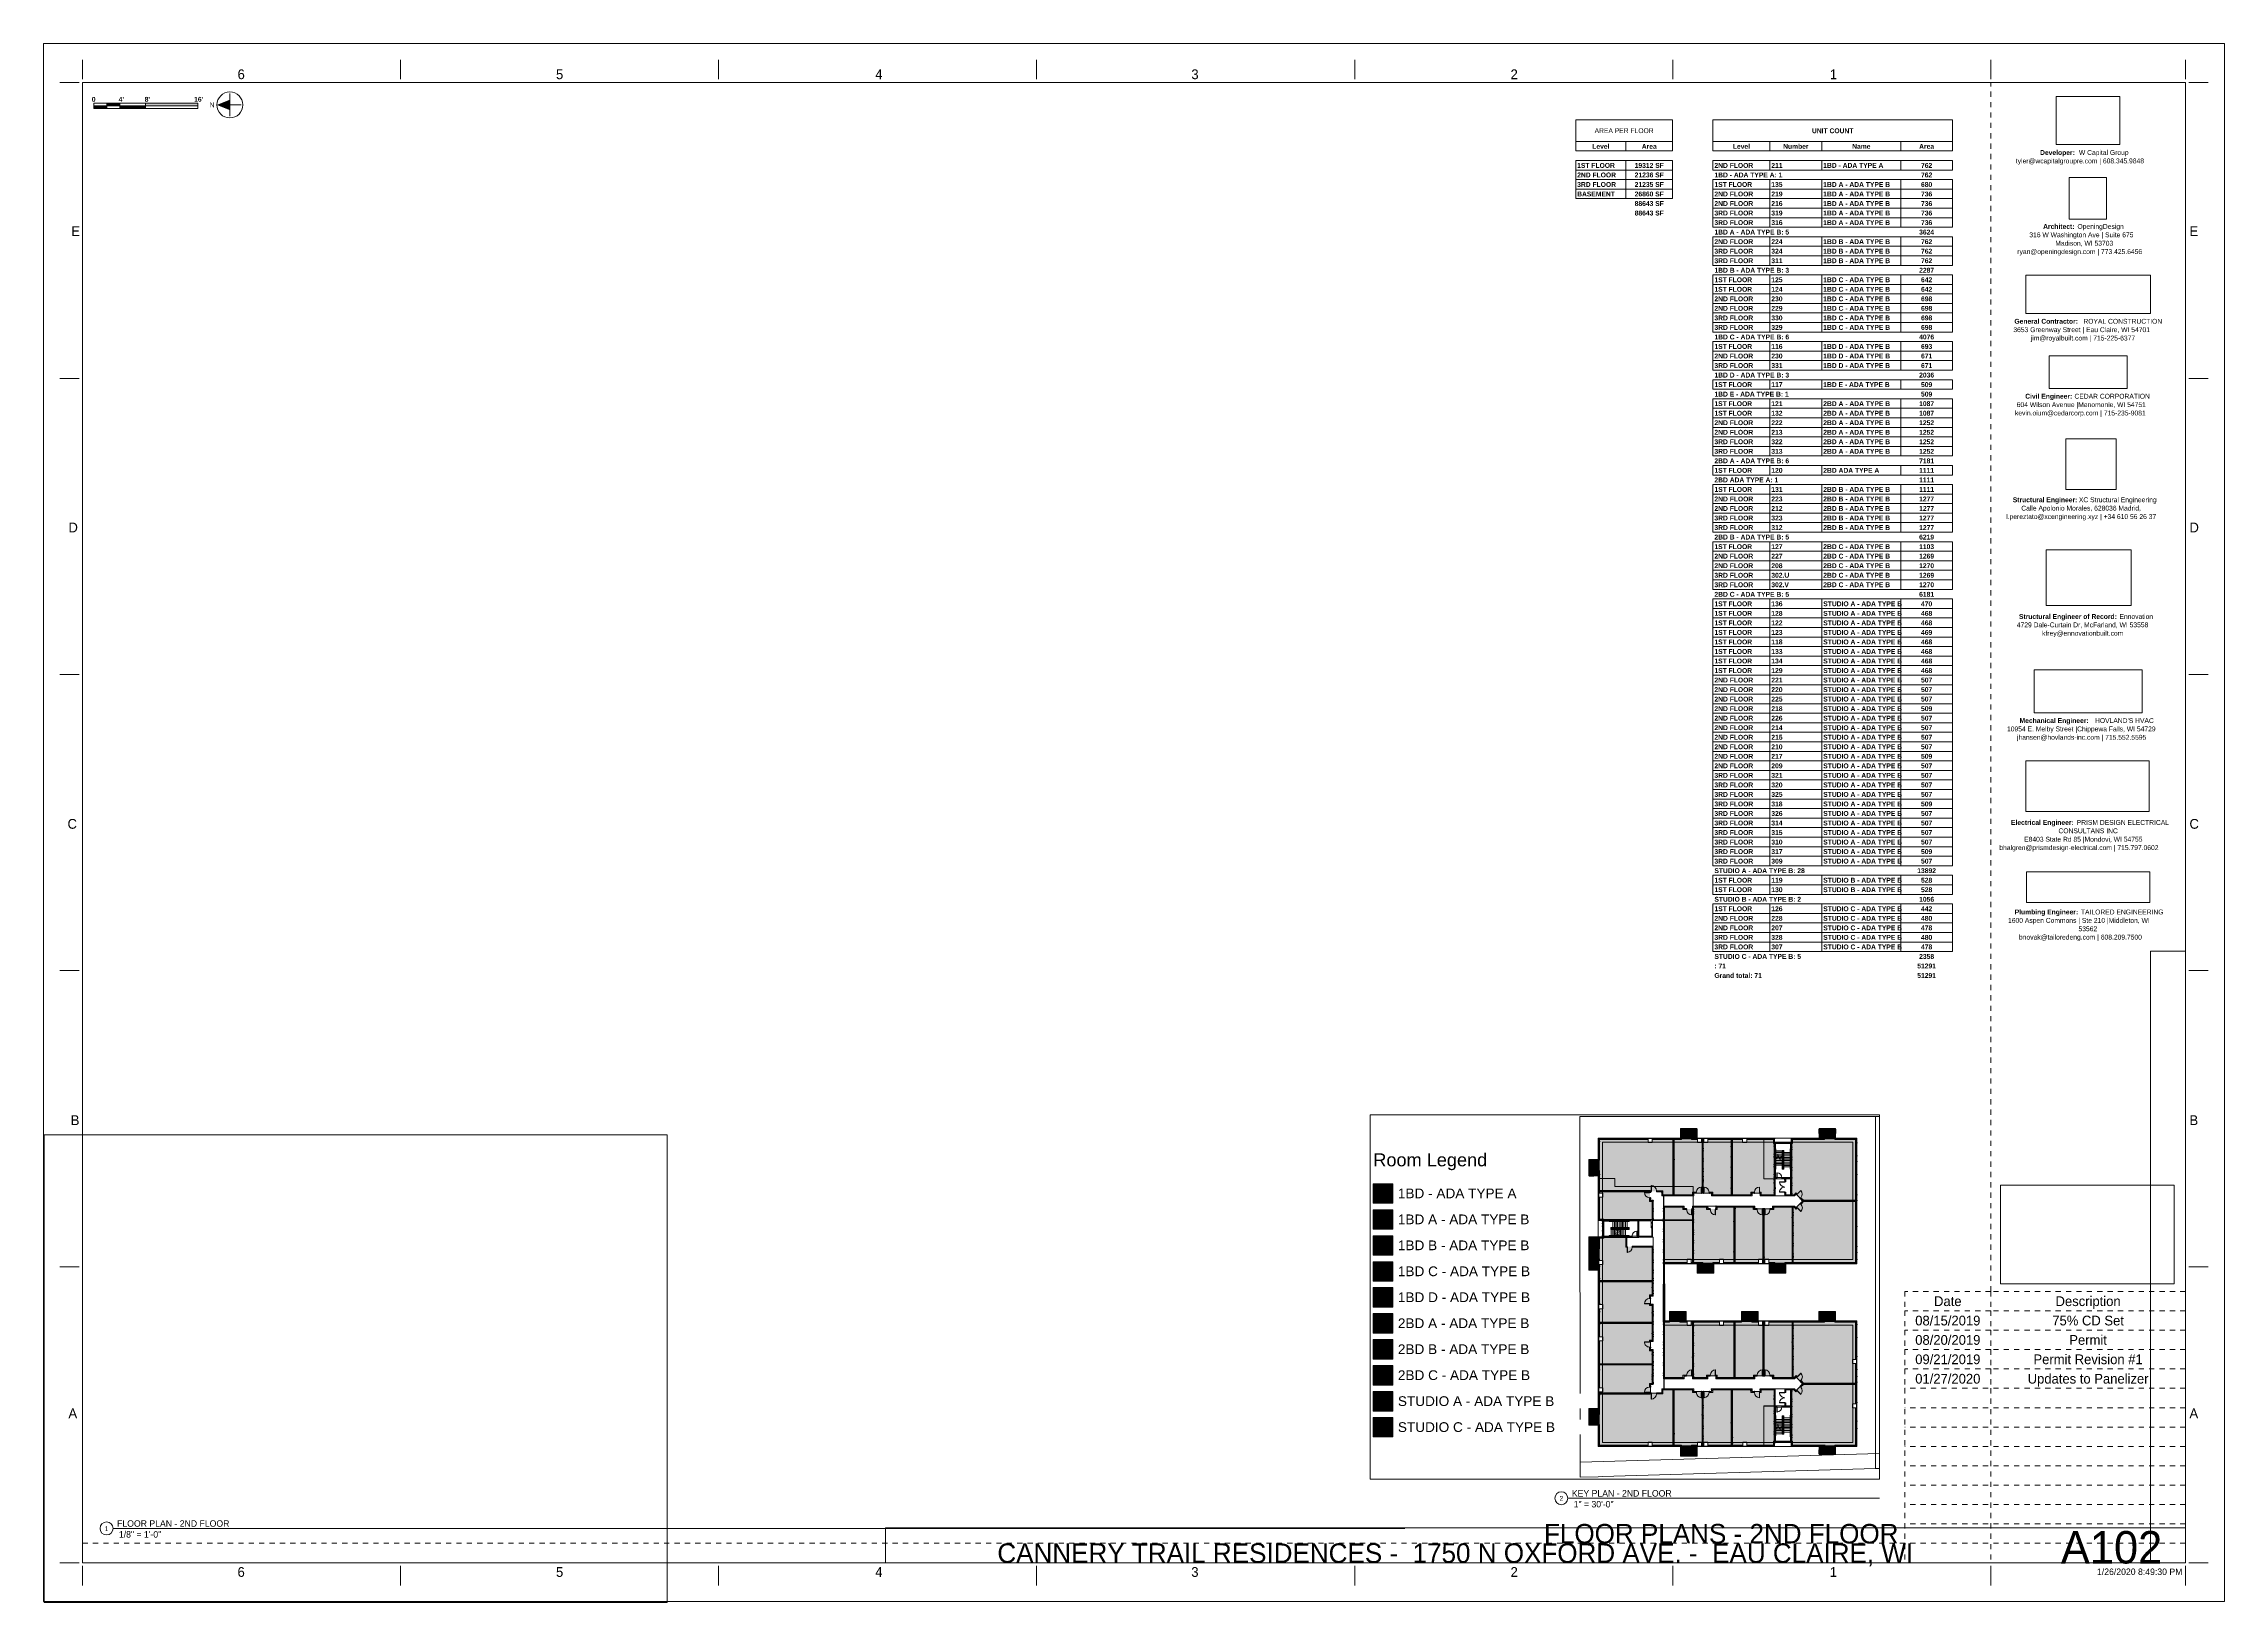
# Paper-space layout 'Layout1' of a CAD drawing. Header units: inches. Extents: x 0 to 42, y 0 to 30.
# The model-space entities are those that its viewports show. They can reach past a viewport. Long polylines and large blocks are cut down to what shows.
import ezdxf

# ---------------------------------------------------------------- set-up
doc = ezdxf.new("R2010")
doc.units = ezdxf.units.IN
doc.header["$MEASUREMENT"] = 0
for name, pattern in [('Dash', [0.25, 0.125, -0.125]), ('Dash 1_16_', [0.125, 0.0625, -0.0625]), ('Dot 1_32_', [0.03125, 0, -0.03125]), ('Double Dash 3_8_', [1, 0.375, -0.125, 0.125, -0.125, 0.125, -0.125]), ('Overhead 1_16_', [0.101562, 0.0625, -0.039062])]:
    doc.linetypes.add(name, pattern=pattern)
for name, color, linetype, lineweight in [('0-1', 7, 'Continuous', 5), ('0-2', 7, 'Continuous', 9), ('0-3', 10, 'Double Dash 3_8_', 15), ('0-4', 8, 'Continuous', 9), ('A-ANNO-NOTE', 131, 'Continuous', 9), ('A-AREA-1', 250, 'Continuous', 25), ('A-AREA-2', 32, 'Continuous', 25), ('A-AREA-PATT-1', 254, 'Continuous', 9), ('A-AREA-PATT-2', 9, 'Continuous', 9), ('A-AREA-PATT-3', 143, 'Continuous', 9), ('A-AREA-PATT-4', 8, 'Continuous', 9), ('A-AREA-PATT-5', 153, 'Continuous', 9), ('A-AREA-PATT-6', 233, 'Continuous', 9), ('A-AREA-PATT-7', 145, 'Continuous', 9), ('A-AREA-PATT-8', 83, 'Continuous', 9), ('A-DETL', 90, 'Dot 1_32_', 13), ('A-DETL-GENF', 92, 'Continuous', 9), ('A-DETL-GENF-1', 7, 'Continuous', 9), ('A-DETL-GENF-HDLN-1', 7, 'Dash', 9), ('A-DETL-GENF-HDLN-2', 1, 'Continuous', 9), ('A-DOOR', 31, 'Continuous', 9), ('A-DOOR-1', 7, 'Continuous', 9), ('A-DOOR-FRAM', 31, 'Continuous', 9), ('A-DOOR-FRAM-1', 7, 'Continuous', 9), ('A-FLOR-1', 7, 'Continuous', 9), ('A-FLOR-HRAL-1', 7, 'Continuous', 9), ('A-FLOR-HRAL-2', 7, 'Overhead 1_16_', 9), ('A-FLOR-PATT-1', 252, 'Continuous', 9), ('A-GENM-1', 7, 'Continuous', 9), ('A-GLAZ', 151, 'Continuous', 9), ('A-GLAZ-1', 7, 'Continuous', 9), ('A-GLAZ-2', 252, 'Continuous', 9), ('A-GLAZ-CWMG', 51, 'Continuous', 9), ('A-GLAZ-CWMG-1', 7, 'Continuous', 9), ('A-GLAZ-CWMG-2', 252, 'Continuous', 9), ('A-WALL', 113, 'Continuous', 9), ('A-WALL-1', 7, 'Continuous', 9), ('A-WALL-PATT-1', 8, 'Continuous', 9), ('A-WALL-PATT-2', 253, 'Continuous', 9), ('A-WALL-PATT-3', 7, 'Continuous', 9), ('A-WALL-PATT-4', 252, 'Continuous', 9), ('A-WALL-PATT-5', 111, 'Continuous', 9), ('C-PROP-LINE-1', 10, 'Double Dash 3_8_', 15), ('C-PROP-LINE-2', 10, 'Dash 1_16_', 15), ('E-FIRE', 2, 'Continuous', 9), ('G-ANNO-LEGN', 5, 'Continuous', 9), ('G-ANNO-LEGN-1', 233, 'Continuous', 9), ('G-ANNO-LEGN-2', 254, 'Continuous', 9), ('G-ANNO-LEGN-3', 83, 'Continuous', 9), ('G-ANNO-LEGN-4', 8, 'Continuous', 9), ('G-ANNO-LEGN-5', 145, 'Continuous', 9), ('G-ANNO-LEGN-6', 153, 'Continuous', 9), ('G-ANNO-LEGN-7', 143, 'Continuous', 9), ('G-ANNO-LEGN-8', 9, 'Continuous', 9), ('G-ANNO-SCHD', 231, 'Continuous', 9), ('G-ANNO-TTLB', 6, 'Continuous', 9), ('G-ANNO-TTLB-MEDM', 33, 'Continuous', 20), ('I-WALL', 2, 'Continuous', 9), ('I-WALL-1', 1, 'Continuous', 5), ('I-WALL-2', 7, 'Continuous', 9), ('S-BEAM-1', 7, 'Continuous', 9), ('S-FNDN-1', 7, 'Continuous', 9), ('S-STRS-1', 7, 'Continuous', 9), ('S-STRS-2', 7, 'Overhead 1_16_', 9), ('S-STRS-MBND-1', 7, 'Overhead 1_16_', 9), ('S-STRS-MBND-2', 7, 'Continuous', 9)]:
    doc.layers.add(name, color=color, linetype=linetype, lineweight=lineweight)
doc.layers.add('G-ANNO-NPLT', color=191, linetype='Continuous', plot=False)
doc.styles.add('Arial', font='arial.ttf', dxfattribs={"height": 90})
doc.styles.add('Arial_1', font='arial.ttf', dxfattribs={"height": 67.5})
doc.styles.add('Arial_2', font='arial.ttf', dxfattribs={"height": 0.09375})
doc.styles.add('Century Gothic', font='ufonts.com_century-gothic.ttf', dxfattribs={"height": 0.1875})
doc.styles.add('Century Gothic_1', font='ufonts.com_century-gothic.ttf', dxfattribs={"height": 0.09375})
doc.styles.add('Century Gothic_2', font='ufonts.com_century-gothic.ttf', dxfattribs={"height": 0.125})
doc.styles.add('Century Gothic_3', font='ufonts.com_century-gothic.ttf', dxfattribs={"height": 0.625})
doc.styles.add('Century Gothic_4', font='ufonts.com_century-gothic.ttf', dxfattribs={"height": 0.375})
doc.styles.add('Century Gothic_B', font='GOTHICB.TTF', dxfattribs={"height": 0.09375})
picture_1 = doc.add_image_def('image1.jpg', size_in_pixel=(1176, 668))
picture_2 = doc.add_image_def('image2.jpg', size_in_pixel=(2440, 1006))
picture_3 = doc.add_image_def('image3.jpg', size_in_pixel=(785, 514))
picture_4 = doc.add_image_def('image4.png', size_in_pixel=(300, 300))
picture_5 = doc.add_image_def('image5.jpg', size_in_pixel=(336, 83))
picture_6 = doc.add_image_def('image6.jpg', size_in_pixel=(278, 110))
picture_7 = doc.add_image_def('image7.jpg', size_in_pixel=(302, 126))
picture_8 = doc.add_image_def('image8.jpg', size_in_pixel=(261, 80))
picture_9 = doc.add_image_def('image9.jpg', size_in_pixel=(344, 261))
picture_10 = doc.add_image_def('image10.jpg', size_in_pixel=(547, 610))
picture_11 = doc.add_image_def('image11.jpg', size_in_pixel=(95, 1663))
picture_12 = doc.add_image_def('image12.jpg', size_in_pixel=(3536, 95))
pattern_1 = [(0, (0, 0), (115.2, 28.8), [4.752, -81.648, 4.752, -81.648, -460.8]), (0, (0, 0), (115.2, 28.8), [-172.8, 4.752, -168.048, 4.752, -81.648, -201.6]), (0, (0, 0), (115.2, 28.8), [-432, 4.752, -52.848, 4.752, -139.248]), (120, (43.2, 14.4), (-82.54153, 85.366127), [4.752, -81.648, 4.752, -81.648, -460.8]), (120, (43.2, 14.4), (-82.54153, 85.366127), [-172.8, 4.752, -168.048, 4.752, -81.648, -201.6]), (120, (43.2, 14.4), (-82.54153, 85.366127), [-432, 4.752, -52.848, 4.752, -139.248]), (240, (57.6, 72), (-32.65847, -114.166127), [4.752, -81.648, 4.752, -81.648, -460.8]), (240, (57.6, 72), (-32.65847, -114.166127), [-172.8, 4.752, -168.048, 4.752, -81.648, -201.6]), (240, (57.6, 72), (-32.65847, -114.166127), [-432, 4.752, -52.848, 4.752, -139.248])]
pattern_2 = [(216.87, (36, 90), (269.999678, 180.000482), [45, -405]), (206.565, (90, 63), (-90.00047, -89.99987), [100.623, -100.623]), (198.435, (90, 18), (-179.999294, -90.00048), [56.921, -227.684])]
pattern_3 = [(0, (0, 0), (0, 33.75), []), (90, (0, 0), (-33.75, 2e-15), [])]
pattern_4 = [(0, (0, 0), (0, 17.993), []), (315, (0, 0), (17.993039, 0), [25.446, -25.446]), (45, (0, 0), (17.993039, 0), [25.446, -25.446])]
pattern_5 = [(161.57, (1.8, 1.8), (-14.4010124, -0.0012439), [0, -102.456, 11.376, 0]), (18.43, (-1.8, 1.8), (-14.4010124, 0.0012439), [0, -102.456, 11.376, 0]), (108.43, (1.8, 1.8), (7.1973965, -36.003153), [34.146, -79.686]), (71.57, (-1.8, 1.8), (7.1973965, 36.003153), [34.146, -79.686])]
pattern_6 = [(45, (0, 0), (-35.63818, 35.63818), []), (45, (0, 54), (-35.63818, 35.63818), [])]
pattern_7 = [(216.87, (23.99, 59.976), (179.927986, 119.952721), [29.988, -269.892]), (206.565, (59.976, 41.983), (-59.97587, -59.97576), [67.055, -67.055]), (198.435, (59.976, 11.995), (-119.95241, -59.976181), [37.932, -151.729])]
pattern_8 = [(45, (0, 0), (-31.8198, 31.8198), []), (135, (0, 0), (-31.8198, -31.8198), [])]
pattern_9 = [(0, (3885.564, 0), (115.2, 28.8), [4.752, -81.648, 4.752, -81.648, -460.8]), (0, (3885.564, 0), (115.2, 28.8), [-172.8, 4.752, -168.048, 4.752, -81.648, -201.6]), (0, (3885.564, 0), (115.2, 28.8), [-432, 4.752, -52.848, 4.752, -139.248]), (120, (3928.764, 14.4), (-82.54153, 85.366127), [4.752, -81.648, 4.752, -81.648, -460.8]), (120, (3928.764, 14.4), (-82.54153, 85.366127), [-172.8, 4.752, -168.048, 4.752, -81.648, -201.6]), (120, (3928.764, 14.4), (-82.54153, 85.366127), [-432, 4.752, -52.848, 4.752, -139.248]), (240, (3943.164, 72), (-32.65847, -114.166127), [4.752, -81.648, 4.752, -81.648, -460.8]), (240, (3943.164, 72), (-32.65847, -114.166127), [-172.8, 4.752, -168.048, 4.752, -81.648, -201.6]), (240, (3943.164, 72), (-32.65847, -114.166127), [-432, 4.752, -52.848, 4.752, -139.248])]
pattern_10 = [(161.57, (3887.364, 1.8), (-14.4010124, -0.0012439), [0, -102.456, 11.376, 0]), (18.43, (3883.764, 1.8), (-14.4010124, 0.0012439), [0, -102.456, 11.376, 0]), (108.43, (3887.364, 1.8), (7.1973965, -36.003153), [34.146, -79.686]), (71.57, (3883.764, 1.8), (7.1973965, 36.003153), [34.146, -79.686])]
pattern_11 = [(45, (3885.564, 0), (-35.63818, 35.63818), []), (45, (3885.564, 54), (-35.63818, 35.63818), [])]

# ---------------------------------------------------------------- blocks, each defined once
blk = doc.blocks.new('OD Title Block - 30x42 - CDs - one-598439-FLOOR PLANS - 2ND FLOOR')
at = {"layer": 'G-ANNO-TTLB'}
for p, q in [((-0.01, 30.014), (41.99, 30.014)), ((-0.01, 0.014), (-0.01, 30.014)), ((41.99, 0.014), (41.99, 30.014)), ((-0.01, 0.014), (41.99, 0.014))]:
    blk.add_line(p, q, dxfattribs=at)
at = {"layer": 'G-ANNO-TTLB', "linetype": 'Dot 1_32_', "lineweight": 13}
for p, q in [((37.49, 5.989), (37.49, 29.264)), ((0.74, 1.137), (35.905, 1.137))]:
    blk.add_line(p, q, dxfattribs=at)
at = {"layer": 'G-ANNO-TTLB-MEDM'}
for p, q in [((0.74, 29.326), (0.74, 29.701)), ((6.865, 29.326), (6.865, 29.701)), ((12.99, 29.326), (12.99, 29.701)), ((19.115, 29.326), (19.115, 29.701)), ((25.24, 29.326), (25.24, 29.701)), ((31.365, 29.326), (31.365, 29.701)), ((37.49, 29.326), (37.49, 29.701)), ((41.24, 29.326), (41.24, 29.701)), ((0.677, 29.264), (0.302, 29.264)), ((0.74, 29.264), (41.24, 29.264)), ((0.74, 29.264), (0.74, 0.764)), ((41.24, 29.264), (41.24, 0.764)), ((41.302, 29.264), (41.677, 29.264)), ((0.677, 23.564), (0.302, 23.564)), ((41.302, 23.564), (41.677, 23.564)), ((0.677, 17.864), (0.302, 17.864)), ((41.302, 17.864), (41.677, 17.864)), ((0.677, 12.164), (0.302, 12.164)), ((41.302, 12.164), (41.677, 12.164)), ((0.677, 6.464), (0.302, 6.464)), ((41.302, 6.464), (41.677, 6.464)), ((0.677, 0.764), (0.302, 0.764)), ((0.74, 0.764), (41.24, 0.764)), ((0.74, 0.701), (0.74, 0.326)), ((6.865, 0.701), (6.865, 0.326)), ((12.99, 0.701), (12.99, 0.326)), ((19.115, 0.701), (19.115, 0.326)), ((25.24, 0.701), (25.24, 0.326)), ((31.365, 0.701), (31.365, 0.326)), ((37.49, 0.701), (37.49, 0.326)), ((41.24, 0.701), (41.24, 0.326)), ((41.302, 0.764), (41.677, 0.764))]:
    blk.add_line(p, q, dxfattribs=at)
at = {"layer": 'G-ANNO-TTLB', "attachment_point": 1}
for s, insert, char_height, width, style in [('6', (3.725, 29.517), 0.188, 0.17675, 'Century Gothic'), ('5', (9.858, 29.517), 0.188, 0.17675, 'Century Gothic'), ('4', (16.007, 29.517), 0.188, 0.17675, 'Century Gothic'), ('3', (22.094, 29.517), 0.188, 0.17675, 'Century Gothic'), ('2', (28.242, 29.517), 0.188, 0.17675, 'Century Gothic'), ('1', (34.391, 29.517), 0.188, 0.17675, 'Century Gothic'), ('tyler@wcapitalgroupre.com | 608.345.9848', (37.974, 27.802), 0.09375, 3.36141, 'Century Gothic_1'), ('Developer: ', (38.44, 27.964), 0.09375, 0.90584, 'Century Gothic_B'), ('W Capital Group', (39.188, 27.964), 0.09375, 1.32878, 'Century Gothic_1'), ('E', (0.523, 26.497), 0.188, 0.17044, 'Century Gothic'), ('Architect: ', (38.499, 26.54), 0.09375, 0.80169, 'Century Gothic_B'), ('OpeningDesign', (39.16, 26.54), 0.09375, 1.212, 'Century Gothic_1'), ('E', (41.317, 26.497), 0.188, 0.17044, 'Century Gothic'), ('ryan@openingdesign.com | 773.425.6456', (38.002, 26.056), 0.09375, 3.21937, 'Century Gothic_1'), ('316 W Washington Ave | Suite 675', (38.233, 26.379), 0.09375, 2.65756, 'Century Gothic_1'), ('Madison, WI 53703', (38.733, 26.217), 0.09375, 1.44556, 'Century Gothic_1'), ('3653 Greenway Street | Eau Claire, WI 54701', (37.925, 24.552), 0.09375, 3.4845, 'Century Gothic_1'), ('General Contractor: ', (37.946, 24.714), 0.09375, 1.60969, 'Century Gothic_B'), ('jim@royalbuilt.com | 715-225-6377', (38.263, 24.391), 0.09375, 2.66387, 'Century Gothic_1'), ('ROYAL CONSTRUCTION', (39.274, 24.714), 0.09375, 1.82116, 'Century Gothic_1'), ('604 Wilson Avenue |Menomonie, WI 54751', (37.99, 23.109), 0.09375, 3.32669, 'Century Gothic_1'), ('Civil Engineer: ', (38.154, 23.271), 0.09375, 1.14888, 'Century Gothic_B'), ('CEDAR CORPORATION', (39.102, 23.271), 0.09375, 1.78012, 'Century Gothic_1'), ('kevin.oium@cedarcorp.com | 715-235-9081', (37.956, 22.948), 0.09375, 3.40559, 'Century Gothic_1'), ('Structural Engineer: ', (37.914, 21.277), 0.09375, 1.54341, 'Century Gothic_B'), ('Calle Apolonio Morales, 628036 Madrid, ', (38.078, 21.116), 0.09375, 3.15309, 'Century Gothic_1'), ('XC Structural Engineering', (39.188, 21.277), 0.09375, 1.96319, 'Century Gothic_1'), ('D', (0.468, 20.791), 0.188, 0.23672, 'Century Gothic'), ('l.pereztato@xcengineering.xyz | +34 610 56 26 37', (37.787, 20.954), 0.09375, 3.81591, 'Century Gothic_1'), ('D', (41.317, 20.791), 0.188, 0.23672, 'Century Gothic'), ('Structural Engineer of Record: ', (38.034, 19.03), 0.09375, 2.34509, 'Century Gothic_B'), ('Ennovation', (39.969, 19.03), 0.0937, 0.87428, 'Century Gothic_1'), ('4729 Dale-Curtain Dr, McFarland, WI 53558', (37.992, 18.869), 0.09375, 3.32037, 'Century Gothic_1'), ('kfrey@ennovationbuilt.com', (38.479, 18.707), 0.09375, 2.13994, 'Century Gothic_1'), ('10954 E. Melby Street |Chippewa Falls, WI 54729', (37.803, 16.865), 0.09375, 3.77487, 'Century Gothic_1'), ('Mechanical Engineer: ', (38.045, 17.026), 0.09375, 1.76119, 'Century Gothic_B'), ("HOVLAND'S HVAC", (39.498, 17.026), 0.09375, 1.42663, 'Century Gothic_1'), ('jhansen@hovlands-inc.com | 715.552.5595', (37.996, 16.704), 0.09375, 3.31091, 'Century Gothic_1'), ('C', (0.45, 15.084), 0.188, 0.25881, 'Century Gothic'), ('Electrical Engineer: ', (37.88, 15.064), 0.09375, 1.53394, 'Century Gothic_B'), ('E8403 State Rd 85 |Mondovi, WI 54755', (38.133, 14.741), 0.09375, 2.9795, 'Century Gothic_1'), ('CONSULTANS INC', (38.794, 14.903), 0.09375, 1.37613, 'Century Gothic_1'), ('PRISM DESIGN ELECTRICAL ', (39.146, 15.064), 0.09375, 2.09891, 'Century Gothic_1'), ('C', (41.317, 15.084), 0.188, 0.25881, 'Century Gothic'), ('bhalgren@prismdesign-electrical.com | 715.797.0602', (37.656, 14.58), 0.09375, 4.13469, 'Century Gothic_1'), ('1600 Aspen Commons | Ste 210 |Middleton, WI ', (37.823, 13.178), 0.09375, 3.77172, 'Century Gothic_1'), ('Plumbing Engineer: ', (37.951, 13.34), 0.09375, 1.54656, 'Century Gothic_B'), ('TAILORED ENGINEERING', (39.227, 13.34), 0.09375, 1.87166, 'Century Gothic_1'), ('bnovak@tailoredeng.com | 608.209.7500', (38.034, 12.856), 0.09375, 3.21622, 'Century Gothic_1'), ('53562', (39.18, 13.017), 0.0937, 0.44188, 'Century Gothic_1'), ('B', (0.512, 9.378), 0.188, 0.18306, 'Century Gothic'), ('B', (41.317, 9.378), 0.188, 0.18306, 'Century Gothic'), ('A', (0.468, 3.734), 0.188, 0.23672, 'Century Gothic'), ('A', (41.317, 3.734), 0.188, 0.23672, 'Century Gothic'), ('6', (3.724, 0.679), 0.188, 0.17675, 'Century Gothic'), ('5', (9.858, 0.679), 0.188, 0.17675, 'Century Gothic'), ('4', (16.007, 0.679), 0.188, 0.17675, 'Century Gothic'), ('3', (22.093, 0.679), 0.188, 0.17675, 'Century Gothic'), ('2', (28.242, 0.679), 0.188, 0.17675, 'Century Gothic'), ('1', (34.39, 0.679), 0.188, 0.17675, 'Century Gothic')]:
    blk.add_mtext(s, dxfattribs=dict(at, insert=insert, char_height=char_height, width=width, style=style))
at = {"layer": 'G-ANNO-TTLB'}
image = blk.add_image(picture_9, insert=(38.752, 28.068), size_in_units=(1.226, 0.93), dxfattribs=at)
image.dxf.flags = 7
image = blk.add_image(picture_10, insert=(38.999, 26.632), size_in_units=(0.719, 0.802), rotation=0, dxfattribs=at)
image.dxf.flags = 7
image = blk.add_image(picture_8, insert=(38.163, 24.818), size_in_units=(2.404, 0.737), dxfattribs=at)
image.dxf.flags = 7
image = blk.add_image(picture_7, insert=(38.612, 23.375), size_in_units=(1.506, 0.628), dxfattribs=at)
image.dxf.flags = 7
image = blk.add_image(picture_4, insert=(38.938, 21.431), size_in_units=(0.97, 0.97), dxfattribs=at)
image.dxf.flags = 7
image = blk.add_image(picture_3, insert=(38.558, 19.194), size_in_units=(1.638, 1.072), dxfattribs=at)
image.dxf.flags = 7
image = blk.add_image(picture_6, insert=(38.326, 17.131), size_in_units=(2.077, 0.822), dxfattribs=at)
image.dxf.flags = 7
image = blk.add_image(picture_2, insert=(38.167, 15.226), size_in_units=(2.376, 0.98), dxfattribs=at)
image.dxf.flags = 7
image = blk.add_image(picture_5, insert=(38.179, 13.479), size_in_units=(2.372, 0.586), dxfattribs=at)
image.dxf.flags = 7
image = blk.add_image(picture_11, insert=(40.567, 0.764), size_in_units=(0.673, 11.775), dxfattribs=at)
image.dxf.flags = 7
image = blk.add_image(picture_1, insert=(37.679, 6.133), size_in_units=(3.341, 1.898), dxfattribs=at)
image.dxf.flags = 7
image = blk.add_image(picture_12, insert=(16.203, 0.764), size_in_units=(25.037, 0.673), dxfattribs=at)
image.dxf.flags = 7
blk = doc.blocks.new('Viewport - All On-568496-FLOOR PLANS - 2ND FLOOR')
at = {"layer": 'G-ANNO-TTLB'}
for start, end in [(360, 180), (180, 360)]:
    blk.add_arc((-0.125, 0), 0.125, start, end, dxfattribs=at)
blk = doc.blocks.new('Graphic Scale - 1-8-605179-FLOOR PLANS - 2ND FLOOR')
at = {"layer": 'A-ANNO-NOTE'}
for points in [[(-1.756, 0), (-1.756, -0.049), (-2.006, -0.049), (-2.006, 0)], [(-1.506, 0.049), (-1.506, 0), (-1.756, 0), (-1.756, 0.049)], [(0, 0.049), (0, 0), (-1.006, 0), (-1.006, 0.049)], [(-1.006, 0), (-1.006, -0.049), (-1.506, -0.049), (-1.506, 0)]]:
    blk.add_hatch(color=256, dxfattribs=at).paths.add_polyline_path(points, flags=0)
for p, q in [((-2.006, 0.049), (0, 0.049)), ((-2.006, -0.049), (-2.006, 0.049)), ((-2.006, 0), (0, 0)), ((-1.756, 0.049), (-1.756, -0.049)), ((-1.506, 0.049), (-1.506, -0.049)), ((-1.006, -0.049), (-1.006, 0.049)), ((0, 0.049), (0, -0.049)), ((-2.006, -0.049), (0, -0.049))]:
    blk.add_line(p, q, dxfattribs=at)
at = {"layer": 'A-ANNO-NOTE', "attachment_point": 1, "style": 'Century Gothic_B'}
for s, insert, char_height, width in [('\\fCentury Gothic|b1|i0|c0|p34|;0', (-2.043, 0.173), 0.09375, 0.09153), ("4'", (-1.525, 0.173), 0.0937, 0.12625), ("8'", (-1.025, 0.173), 0.0937, 0.12625), ("16'", (-0.073, 0.173), 0.0937, 0.21778)]:
    blk.add_mtext(s, dxfattribs=dict(at, insert=insert, char_height=char_height, width=width))
blk = doc.blocks.new('North Arrow - Left-530765-FLOOR PLANS - 2ND FLOOR')
at = {"layer": 'A-ANNO-NOTE'}
blk.add_hatch(color=256, dxfattribs=at).paths.add_polyline_path([(-0.25, 0), (0, 0.101), (0, -0.101)], flags=0)
for p, q in [((-0.219, 0), (0.219, 0)), ((0, 0.219), (0, -0.219))]:
    blk.add_line(p, q, dxfattribs=at)
blk.add_circle((0, 0), 0.25, dxfattribs=at)
at = {"layer": 'A-ANNO-NOTE', "insert": (-0.39, 0.047), "char_height": 0.0937, "width": 0.09784, "attachment_point": 1, "style": 'Arial_2'}
blk.add_mtext('N', dxfattribs=at)
blk = doc.blocks.new('Door-Sliding-Marvin-2_Panel_Patio_Door-Essential - MARVIN ESSENTIAL SLIDING - 6_-0_X6_-10_ - 2ND FLOOR-3344870-KEY PLAN - 2ND FLOOR')
at = {"layer": 'A-DETL-GENF'}
for p, q in [((-35, 4.281), (-35.75, 4.281)), ((-35.75, 4.281), (-35.75, -0.188)), ((-35, 3.313), (-35, 4.281)), ((-37.249, 3.187), (-37.249, 3.233)), ((-35.75, 3.233), (-37.249, 3.233)), ((-35.905, 3.187), (-37.249, 3.187)), ((-35.905, 3.187), (-35.905, 3.078)), ((-35.75, 3.078), (-35.905, 3.078)), ((-34.25, 3.313), (-35, 3.313)), ((-34.813, 3.187), (-32.459, 3.187)), ((-34.813, 1.938), (-34.813, 3.187)), ((-34.25, 3.187), (-34.25, 3.313)), ((-32.375, 2.875), (-33.094, 2.875)), ((-33.094, 2.875), (-33.094, 2.125)), ((-32.978, 2.724), (-32.978, 2.875)), ((-32.459, 3.187), (-32.375, 2.875)), ((-32.978, 2.271), (-32.978, 2.125)), ((-32.406, 1.938), (-34.813, 1.938)), ((-34.25, 1.625), (-34.25, 1.938)), ((-33.094, 2.125), (-32.344, 2.125)), ((-32.344, 2), (-32.406, 1.938)), ((-32.344, 2.125), (-32.344, 2)), ((-35.5, 1.625), (-35.5, 0.25)), ((-35.5, 1.625), (-34.25, 1.625)), ((-35.5, 0.25), (-34.389, 0.25)), ((-34.389, 0.25), (-34.25, 0.104)), ((-34.25, -0.188), (-34.25, 0.104)), ((-35.75, -0.188), (-34.25, -0.188)), ((-35.063, -0.219), (-35.75, -0.219)), ((-35.75, -0.219), (-35.75, -4.188)), ((-35.063, -4.188), (-35.063, -0.219)), ((35.062, -0.219), (35.062, -4.188)), ((35.75, -0.219), (35.062, -0.219)), ((35.75, -4.188), (35.75, -0.219)), ((-35.75, -4.188), (-35.063, -4.188)), ((35.062, -4.188), (35.75, -4.188))]:
    blk.add_line(p, q, dxfattribs=at)
at = {"layer": 'A-DETL-GENF-1'}
for p, q in [((-32.87, 2.724), (-32.87, 2.271)), ((-32.613, 2.724), (-32.613, 2.271))]:
    blk.add_line(p, q, dxfattribs=at)
at = {"layer": 'A-DETL-GENF-HDLN-1'}
blk.add_line((1.755, 3.935), (33.005, 3.935), dxfattribs=at)
at = {"layer": 'A-DETL-GENF-HDLN-2'}
for p, q in [((-0.24, 4.051), (-0.24, 3.531)), ((0.342, 4.051), (-0.24, 4.051)), ((0.602, 4.363), (0.342, 4.051)), ((1.354, 4.363), (0.602, 4.363)), ((1.354, 4.051), (1.354, 4.363)), ((1.354, 4.051), (1.51, 4.051)), ((1.51, 3.694), (1.51, 4.051)), ((1.645, 3.83), (1.645, 3.935)), ((1.755, 3.935), (1.645, 3.935)), ((1.755, 3.654), (1.755, 3.935)), ((33.005, 3.935), (33.115, 3.935)), ((33.005, 3.654), (33.005, 3.935)), ((33.115, 3.83), (33.115, 3.935)), ((33.25, 3.694), (33.25, 4.051)), ((33.406, 4.051), (33.25, 4.051)), ((33.406, 4.051), (33.406, 4.363)), ((33.406, 4.363), (34.158, 4.363)), ((34.158, 4.363), (34.418, 4.051)), ((34.418, 4.051), (35, 4.051)), ((35, 4.281), (35.75, 4.281)), ((35, 3.313), (35, 4.281)), ((35.75, 4.281), (35.75, -0.188)), ((-0.24, 3.531), (1.51, 3.531)), ((1.715, 3.694), (1.51, 3.694)), ((1.51, 3.654), (1.755, 3.654)), ((1.51, 3.531), (1.51, 3.654)), ((1.645, 3.83), (1.715, 3.83)), ((1.715, 3.83), (1.715, 3.694)), ((33.25, 3.654), (33.005, 3.654)), ((33.115, 3.83), (33.045, 3.83)), ((33.045, 3.83), (33.045, 3.694)), ((33.045, 3.694), (33.25, 3.694)), ((33.25, 3.531), (33.25, 3.654)), ((35, 3.531), (33.25, 3.531)), ((-1.291, 3.187), (-1.375, 2.875)), ((-1.375, 2.875), (-0.656, 2.875)), ((0.875, 3.187), (-1.291, 3.187)), ((-0.772, 2.724), (-0.772, 2.875)), ((-0.656, 2.875), (-0.656, 2.125)), ((0.875, 1.718), (0.875, 3.187)), ((34.25, 3.187), (34.25, 3.313)), ((34.25, 3.313), (35, 3.313)), ((34.812, 3.187), (34.25, 3.187)), ((34.812, 1.938), (34.812, 3.187)), ((35.75, 3.233), (37.249, 3.233)), ((35.75, 3.078), (35.905, 3.078)), ((35.905, 3.187), (35.905, 3.078)), ((35.905, 3.187), (37.249, 3.187)), ((37.249, 3.187), (37.249, 3.233)), ((-32.87, 2.724), (-32.87, 2.271)), ((-32.613, 2.724), (-32.613, 2.271)), ((-1.137, 2.724), (-1.137, 2.271)), ((-0.88, 2.724), (-0.88, 2.271)), ((-0.772, 2.271), (-0.772, 2.125)), ((-0.656, 2.125), (-1.406, 2.125)), ((-1.406, 2.125), (-1.406, 2)), ((-1.406, 2), (-1.344, 1.938)), ((-1.344, 1.938), (0.875, 1.938)), ((0.237, 1.816), (-0.875, 1.719)), ((-0.875, 0.25), (-0.875, 1.719)), ((-0.432, 1.682), (0.432, 1.758)), ((-0.432, 1.582), (-0.432, 1.682)), ((-0.237, 1.621), (-0.244, 1.699)), ((-0.237, 1.621), (0.875, 1.718)), ((0.237, 1.816), (0.244, 1.741)), ((0.242, 1.931), (0.242, 1.856)), ((0.242, 1.856), (0.432, 1.856)), ((0.432, 1.856), (0.432, 1.758)), ((34.812, 1.938), (34.25, 1.938)), ((34.25, 1.625), (34.25, 1.938)), ((-0.875, 1.5), (1.291, 1.5)), ((-0.242, 1.582), (-0.432, 1.582)), ((-0.242, 1.507), (-0.242, 1.582)), ((0.656, 1.187), (0.656, 0.437)), ((1.375, 1.187), (0.656, 1.187)), ((0.772, 1.036), (0.772, 1.187)), ((1.291, 1.5), (1.375, 1.187)), ((32.521, 1.5), (32.437, 1.187)), ((32.437, 1.187), (33.156, 1.187)), ((34.844, 1.5), (32.521, 1.5)), ((33.041, 1.036), (33.041, 1.187)), ((33.156, 1.187), (33.156, 0.437)), ((35.5, 1.625), (34.25, 1.625)), ((34.844, 0.25), (34.844, 1.5)), ((35.5, 1.625), (35.5, 0.25)), ((0.772, 0.584), (0.772, 0.437)), ((0.88, 1.036), (0.88, 0.584)), ((1.137, 1.036), (1.137, 0.584)), ((32.675, 1.036), (32.675, 0.584)), ((32.933, 1.036), (32.933, 0.584)), ((33.041, 0.584), (33.041, 0.437)), ((1.344, 0.25), (-0.875, 0.25)), ((0.656, 0.437), (1.406, 0.437)), ((1.406, 0.312), (1.344, 0.25)), ((1.406, 0.437), (1.406, 0.312)), ((33.156, 0.437), (32.406, 0.437)), ((32.406, 0.437), (32.406, 0.312)), ((32.406, 0.312), (32.469, 0.25)), ((32.469, 0.25), (34.844, 0.25)), ((34.389, 0.25), (34.25, 0.104)), ((34.25, -0.188), (34.25, 0.104)), ((35.5, 0.25), (34.389, 0.25)), ((35.75, -0.188), (34.25, -0.188))]:
    blk.add_line(p, q, dxfattribs=at)
at = {"layer": 'A-DOOR'}
for p, q in [((-32.978, 2.875), (-0.772, 2.875)), ((-32.978, 2.724), (-0.772, 2.724)), ((-32.978, 2.271), (-0.772, 2.271)), ((-32.978, 2.125), (-0.772, 2.125)), ((0.772, 1.187), (33.041, 1.187)), ((0.772, 1.036), (33.041, 1.036)), ((0.772, 0.584), (33.041, 0.584)), ((0.772, 0.437), (33.041, 0.437))]:
    blk.add_line(p, q, dxfattribs=at)
at = {"layer": 'A-DOOR-1'}
for p, q in [((-40.676, 4.25), (35.75, 4.25)), ((-40.676, 4.25), (-40.676, 4.187)), ((35.75, 4.187), (-40.676, 4.187)), ((35.75, 4.25), (35.75, 4.187))]:
    blk.add_line(p, q, dxfattribs=at)
at = {"layer": 'A-DOOR-FRAM-1'}
for p, q in [((35.75, 4.281), (-35.75, 4.281)), ((-35.75, 4.281), (-35.75, -0.188)), ((35.75, -0.188), (35.75, 4.281)), ((-35.75, -0.188), (35.75, -0.188))]:
    blk.add_line(p, q, dxfattribs=at)
blk = doc.blocks.new('Door-Sliding-Marvin-2_Panel_Patio_Door-Essential - MARVIN ESSENTIAL SLIDING - 6_-0_X6_-10_ - 2ND FLOOR-3344872-KEY PLAN - 2ND FLOOR')
at = {"layer": 'A-DETL-GENF'}
for p, q in [((-35.75, 4.188), (-35.063, 4.188)), ((-35.75, 0.219), (-35.75, 4.188)), ((-35.063, 4.188), (-35.063, 0.219)), ((35.062, 4.188), (35.75, 4.188)), ((35.062, 0.219), (35.062, 4.188)), ((35.75, 4.188), (35.75, 0.219)), ((-35.063, 0.219), (-35.75, 0.219)), ((-35.75, 0.187), (-34.25, 0.187)), ((-35.75, -4.281), (-35.75, 0.187)), ((-34.25, 0.187), (-34.25, -0.104)), ((35.75, 0.219), (35.062, 0.219)), ((-35.5, -0.25), (-34.389, -0.25)), ((-35.5, -1.625), (-35.5, -0.25)), ((-34.389, -0.25), (-34.25, -0.104)), ((-35.5, -1.625), (-34.25, -1.625)), ((-34.25, -1.625), (-34.25, -1.938)), ((-32.406, -1.938), (-34.813, -1.938)), ((-34.813, -1.938), (-34.813, -3.188)), ((-33.094, -2.125), (-32.344, -2.125)), ((-33.094, -2.875), (-33.094, -2.125)), ((-32.978, -2.271), (-32.978, -2.125)), ((-32.344, -2), (-32.406, -1.938)), ((-32.344, -2.125), (-32.344, -2)), ((-32.978, -2.724), (-32.978, -2.875)), ((-37.249, -3.188), (-37.249, -3.233)), ((-35.905, -3.188), (-37.249, -3.188)), ((-35.75, -3.233), (-37.249, -3.233)), ((-35.75, -3.078), (-35.905, -3.078)), ((-35.905, -3.188), (-35.905, -3.078)), ((-34.25, -3.313), (-35, -3.313)), ((-35, -3.313), (-35, -4.281)), ((-34.813, -3.188), (-32.459, -3.188)), ((-34.25, -3.188), (-34.25, -3.313)), ((-32.375, -2.875), (-33.094, -2.875)), ((-32.459, -3.188), (-32.375, -2.875)), ((-35, -4.281), (-35.75, -4.281))]:
    blk.add_line(p, q, dxfattribs=at)
at = {"layer": 'A-DETL-GENF-1'}
for p, q in [((-32.87, -2.724), (-32.87, -2.271)), ((-32.613, -2.724), (-32.613, -2.271))]:
    blk.add_line(p, q, dxfattribs=at)
at = {"layer": 'A-DETL-GENF-HDLN-1'}
blk.add_line((1.755, -3.935), (33.005, -3.935), dxfattribs=at)
at = {"layer": 'A-DETL-GENF-HDLN-2'}
for p, q in [((35.75, 0.187), (34.25, 0.187)), ((34.25, 0.187), (34.25, -0.104)), ((35.75, -4.281), (35.75, 0.187)), ((1.344, -0.25), (-0.875, -0.25)), ((-0.875, -0.25), (-0.875, -1.719)), ((0.656, -0.438), (1.406, -0.438)), ((0.656, -1.188), (0.656, -0.438)), ((0.772, -0.584), (0.772, -0.438)), ((1.406, -0.313), (1.344, -0.25)), ((1.406, -0.438), (1.406, -0.313)), ((32.406, -0.313), (32.469, -0.25)), ((32.406, -0.438), (32.406, -0.313)), ((33.156, -0.438), (32.406, -0.438)), ((32.469, -0.25), (34.844, -0.25)), ((33.041, -0.584), (33.041, -0.438)), ((33.156, -1.188), (33.156, -0.438)), ((34.389, -0.25), (34.25, -0.104)), ((35.5, -0.25), (34.389, -0.25)), ((34.844, -0.25), (34.844, -1.5)), ((35.5, -1.625), (35.5, -0.25)), ((0.772, -1.036), (0.772, -1.188)), ((0.88, -1.036), (0.88, -0.584)), ((1.137, -1.036), (1.137, -0.584)), ((32.675, -1.036), (32.675, -0.584)), ((32.933, -1.036), (32.933, -0.584)), ((33.041, -1.036), (33.041, -1.188)), ((-0.875, -1.5), (1.291, -1.5)), ((-0.242, -1.582), (-0.432, -1.582)), ((-0.432, -1.582), (-0.432, -1.682)), ((-0.237, -1.621), (-0.244, -1.699)), ((-0.242, -1.507), (-0.242, -1.582)), ((-0.237, -1.621), (0.875, -1.718)), ((1.375, -1.188), (0.656, -1.188)), ((1.291, -1.5), (1.375, -1.188)), ((32.521, -1.5), (32.437, -1.188)), ((32.437, -1.188), (33.156, -1.188)), ((34.844, -1.5), (32.521, -1.5)), ((35.5, -1.625), (34.25, -1.625)), ((34.25, -1.625), (34.25, -1.938)), ((-1.406, -2), (-1.344, -1.938)), ((-1.406, -2.125), (-1.406, -2)), ((-0.656, -2.125), (-1.406, -2.125)), ((-1.344, -1.938), (0.875, -1.938)), ((0.237, -1.816), (-0.875, -1.719)), ((-0.772, -2.271), (-0.772, -2.125)), ((-0.656, -2.875), (-0.656, -2.125)), ((-0.432, -1.682), (0.432, -1.758)), ((0.237, -1.816), (0.244, -1.741)), ((0.242, -1.856), (0.432, -1.856)), ((0.242, -1.931), (0.242, -1.856)), ((0.432, -1.856), (0.432, -1.758)), ((0.875, -1.718), (0.875, -3.188)), ((34.812, -1.938), (34.25, -1.938)), ((34.812, -1.938), (34.812, -3.188)), ((-32.87, -2.724), (-32.87, -2.271)), ((-32.613, -2.724), (-32.613, -2.271)), ((-1.137, -2.724), (-1.137, -2.271)), ((-0.88, -2.724), (-0.88, -2.271)), ((-0.772, -2.724), (-0.772, -2.875)), ((-1.291, -3.188), (-1.375, -2.875)), ((-1.375, -2.875), (-0.656, -2.875)), ((0.875, -3.188), (-1.291, -3.188)), ((34.812, -3.188), (34.25, -3.188)), ((34.25, -3.188), (34.25, -3.313)), ((34.25, -3.313), (35, -3.313)), ((35, -3.313), (35, -4.281)), ((35.75, -3.078), (35.905, -3.078)), ((35.75, -3.233), (37.249, -3.233)), ((35.905, -3.188), (35.905, -3.078)), ((35.905, -3.188), (37.249, -3.188)), ((37.249, -3.188), (37.249, -3.233)), ((-0.24, -4.051), (-0.24, -3.531)), ((-0.24, -3.531), (1.51, -3.531)), ((1.51, -3.531), (1.51, -3.654)), ((1.51, -3.654), (1.755, -3.654)), ((1.51, -3.694), (1.51, -4.051)), ((1.715, -3.694), (1.51, -3.694)), ((1.645, -3.83), (1.645, -3.935)), ((1.645, -3.83), (1.715, -3.83)), ((1.715, -3.83), (1.715, -3.694)), ((1.755, -3.654), (1.755, -3.935)), ((33.25, -3.654), (33.005, -3.654)), ((33.005, -3.654), (33.005, -3.935)), ((33.045, -3.694), (33.25, -3.694)), ((33.045, -3.83), (33.045, -3.694)), ((33.115, -3.83), (33.045, -3.83)), ((33.115, -3.83), (33.115, -3.935)), ((33.25, -3.531), (33.25, -3.654)), ((35, -3.531), (33.25, -3.531)), ((33.25, -3.694), (33.25, -4.051)), ((0.342, -4.051), (-0.24, -4.051)), ((0.602, -4.363), (0.342, -4.051)), ((1.354, -4.363), (0.602, -4.363)), ((1.354, -4.051), (1.51, -4.051)), ((1.354, -4.051), (1.354, -4.363)), ((1.755, -3.935), (1.645, -3.935)), ((33.005, -3.935), (33.115, -3.935)), ((33.406, -4.051), (33.25, -4.051)), ((33.406, -4.051), (33.406, -4.363)), ((33.406, -4.363), (34.158, -4.363)), ((34.158, -4.363), (34.418, -4.051)), ((34.418, -4.051), (35, -4.051)), ((35, -4.281), (35.75, -4.281))]:
    blk.add_line(p, q, dxfattribs=at)
at = {"layer": 'A-DOOR'}
for p, q in [((0.772, -0.438), (33.041, -0.438)), ((0.772, -0.584), (33.041, -0.584)), ((0.772, -1.036), (33.041, -1.036)), ((0.772, -1.188), (33.041, -1.188)), ((-32.978, -2.125), (-0.772, -2.125)), ((-32.978, -2.271), (-0.772, -2.271)), ((-32.978, -2.724), (-0.772, -2.724)), ((-32.978, -2.875), (-0.772, -2.875))]:
    blk.add_line(p, q, dxfattribs=at)
at = {"layer": 'A-DOOR-1'}
for p, q in [((-40.676, -4.187), (35.75, -4.187)), ((-40.676, -4.187), (-40.676, -4.25)), ((35.75, -4.25), (-40.676, -4.25)), ((35.75, -4.187), (35.75, -4.25))]:
    blk.add_line(p, q, dxfattribs=at)
at = {"layer": 'A-DOOR-FRAM-1'}
for p, q in [((-35.75, 0.187), (35.75, 0.187)), ((-35.75, -4.281), (-35.75, 0.187)), ((35.75, 0.187), (35.75, -4.281)), ((35.75, -4.281), (-35.75, -4.281))]:
    blk.add_line(p, q, dxfattribs=at)
blk = doc.blocks.new('Window-Double_Hung-Marvin-Essential - ESDH3066 - 2nd Floor-3357214-KEY PLAN - 2ND FLOOR')
at = {"layer": 'A-DETL-GENF-HDLN-1'}
blk.add_line((16.104, 4.217), (-16.504, 4.217), dxfattribs=at)
at = {"layer": 'A-DETL-GENF-HDLN-2'}
for p, q in [((-17.75, 4.281), (-17.162, 4.281)), ((-17.75, 4.281), (-17.75, 1.187)), ((-17.083, 3.873), (-17.162, 4.281)), ((-16.855, 4.248), (-16.855, 3.873)), ((-16.298, 4.248), (-16.855, 4.248)), ((-16.298, 4.015), (-16.298, 4.248)), ((-16.176, 4.015), (-16.298, 4.015)), ((-16.194, 3.966), (-16.104, 3.966)), ((-16.194, 3.873), (-16.194, 3.966)), ((-16.176, 4.217), (-16.104, 4.217)), ((-16.176, 4.217), (-16.176, 4.015)), ((-16.104, 3.966), (-16.104, 4.217)), ((16.176, 4.217), (16.104, 4.217)), ((16.104, 3.966), (16.104, 4.217)), ((16.194, 3.966), (16.104, 3.966)), ((16.176, 4.217), (16.176, 4.015)), ((16.176, 4.015), (16.298, 4.015)), ((16.194, 3.873), (16.194, 3.966)), ((16.298, 4.015), (16.298, 4.248)), ((16.298, 4.248), (16.855, 4.248)), ((16.855, 4.248), (16.855, 3.873)), ((17.083, 3.873), (17.162, 4.281)), ((17.75, 4.281), (17.162, 4.281)), ((17.75, 4.281), (17.75, 1.187)), ((-17.083, 3.873), (-16.194, 3.873)), ((-16.375, 3.773), (-16.719, 3.773)), ((-16.719, 3.773), (-16.719, 1.187)), ((-15.342, 3.687), (-16.563, 3.687)), ((-16.563, 2.75), (-16.563, 3.687)), ((-16.375, 3.873), (-16.375, 3.773)), ((-15.937, 2.867), (-15.937, 3.586)), ((-15.937, 3.586), (-15.281, 3.586)), ((-15.843, 2.883), (-15.843, 3.572)), ((-15.54, 3.01), (-15.54, 3.447)), ((-15.342, 3.687), (-15.281, 3.627)), ((-15.281, 3.586), (-15.281, 3.627)), ((15.342, 3.687), (15.281, 3.627)), ((15.281, 3.586), (15.281, 3.627)), ((15.937, 3.586), (15.281, 3.586)), ((15.342, 3.687), (16.562, 3.687)), ((15.54, 3.01), (15.54, 3.447)), ((15.843, 2.883), (15.843, 3.572)), ((15.937, 2.867), (15.937, 3.586)), ((17.083, 3.873), (16.194, 3.873)), ((16.375, 3.873), (16.375, 3.773)), ((16.375, 3.773), (16.719, 3.773)), ((16.562, 2.75), (16.562, 3.687)), ((16.719, 3.773), (16.719, 1.187)), ((-19.25, 3.233), (-19.25, 3.187)), ((-17.75, 3.233), (-19.25, 3.233)), ((-19.25, 3.187), (-17.9, 3.187)), ((-17.9, 3.187), (-17.9, 3.078)), ((-17.9, 3.078), (-17.75, 3.078)), ((-15.281, 2.867), (-15.937, 2.867)), ((-15.342, 2.75), (-15.281, 2.811)), ((-15.281, 2.811), (-15.281, 2.867)), ((15.281, 2.811), (15.281, 2.867)), ((15.281, 2.867), (15.937, 2.867)), ((15.342, 2.75), (15.281, 2.811)), ((17.75, 3.233), (19.25, 3.233)), ((17.9, 3.078), (17.75, 3.078)), ((17.9, 3.187), (17.9, 3.078)), ((19.25, 3.187), (17.9, 3.187)), ((19.25, 3.233), (19.25, 3.187)), ((-16.563, 2.75), (-15.342, 2.75)), ((-15.342, 2.469), (-16.563, 2.469)), ((-16.563, 1.531), (-16.563, 2.469)), ((-15.937, 1.649), (-15.937, 2.367)), ((-15.937, 2.367), (-15.281, 2.367)), ((-15.843, 1.665), (-15.843, 2.353)), ((-15.342, 2.469), (-15.281, 2.408)), ((-15.281, 2.367), (-15.281, 2.408)), ((15.342, 2.469), (15.281, 2.408)), ((15.281, 2.367), (15.281, 2.408)), ((15.937, 2.367), (15.281, 2.367)), ((16.562, 2.75), (15.342, 2.75)), ((15.342, 2.469), (16.562, 2.469)), ((15.843, 1.665), (15.843, 2.353)), ((15.937, 1.649), (15.937, 2.367)), ((16.562, 1.531), (16.562, 2.469)), ((-15.54, 1.791), (-15.54, 2.228)), ((15.54, 1.791), (15.54, 2.228)), ((-16.719, 1.187), (-17.75, 1.187)), ((-17.125, 1.156), (-17.125, -4.187)), ((-16.563, 1.531), (-15.342, 1.531)), ((-15.281, 1.649), (-15.937, 1.649)), ((-15.342, 1.531), (-15.281, 1.592)), ((-15.281, 1.592), (-15.281, 1.649)), ((15.281, 1.592), (15.281, 1.649)), ((15.281, 1.649), (15.937, 1.649)), ((15.342, 1.531), (15.281, 1.592)), ((16.562, 1.531), (15.342, 1.531)), ((16.719, 1.187), (17.75, 1.187)), ((17.125, -4.187), (17.125, 1.156)), ((-17.125, -4.187), (-17.75, -4.187)), ((17.125, -4.187), (17.75, -4.187))]:
    blk.add_line(p, q, dxfattribs=at)
at = {"layer": 'A-GLAZ'}
for p, q in [((15.843, 3.572), (-15.843, 3.572)), ((15.843, 3.447), (-15.843, 3.447)), ((15.843, 3.01), (-15.843, 3.01)), ((15.843, 2.883), (-15.843, 2.883)), ((15.843, 2.353), (-15.843, 2.353)), ((15.843, 2.228), (-15.843, 2.228)), ((15.843, 1.791), (-15.843, 1.791)), ((15.843, 1.665), (-15.843, 1.665))]:
    blk.add_line(p, q, dxfattribs=at)
at = {"layer": 'A-GLAZ-1'}
for p, q in [((17.75, 4.281), (-17.75, 4.281)), ((-17.75, 4.281), (-17.75, 1.187)), ((17.75, 1.187), (17.75, 4.281)), ((20.211, 4.25), (17.75, 4.25)), ((17.75, 4.187), (20.211, 4.187)), ((20.211, 4.187), (20.211, 4.25)), ((-17.75, 1.187), (17.75, 1.187)), ((-17.75, 1.156), (-17.75, -4.187)), ((17.75, -4.187), (17.75, 1.156)), ((-17.75, -4.187), (17.75, -4.187))]:
    blk.add_line(p, q, dxfattribs=at)
blk = doc.blocks.new('Perforated Panel at Magic-Pak - hvac panel - 3rd floor-2505075-KEY PLAN - 2ND FLOOR')
at = {"layer": 'A-GLAZ-1'}
for p, q in [((-19.012, 4.187), (19.012, 4.187)), ((-19.012, 4.125), (-19.012, 4.187)), ((19.012, 4.125), (-19.012, 4.125)), ((19.012, 4.187), (19.012, 4.125))]:
    blk.add_line(p, q, dxfattribs=at)
blk = doc.blocks.new('Door-Sliding-Marvin-2_Panel_Patio_Door-Essential - MARVIN ESSENTIAL SLIDING - 6_-0_X6_-10_ - 2ND FLOOR-V1-KEY PLAN - 2ND FLOOR')
at = {"layer": 'A-DETL-GENF'}
for p, q in [((-35.75, 4.188), (-35.063, 4.188)), ((-35.75, 0.219), (-35.75, 4.188)), ((-35.063, 4.188), (-35.063, 0.219)), ((35.062, 4.188), (35.75, 4.188)), ((35.062, 0.219), (35.062, 4.188)), ((35.75, 4.188), (35.75, 0.219)), ((-35.063, 0.219), (-35.75, 0.219)), ((-35.75, 0.187), (-34.25, 0.187)), ((-35.75, -4.281), (-35.75, 0.187)), ((-34.25, 0.187), (-34.25, -0.104)), ((35.75, 0.219), (35.062, 0.219)), ((-35.5, -0.25), (-34.389, -0.25)), ((-35.5, -1.625), (-35.5, -0.25)), ((-34.389, -0.25), (-34.25, -0.104)), ((-35.5, -1.625), (-34.25, -1.625)), ((-34.25, -1.625), (-34.25, -1.938)), ((-32.406, -1.938), (-34.813, -1.938)), ((-34.813, -1.938), (-34.813, -3.188)), ((-33.094, -2.125), (-32.344, -2.125)), ((-33.094, -2.875), (-33.094, -2.125)), ((-32.978, -2.271), (-32.978, -2.125)), ((-32.344, -2), (-32.406, -1.938)), ((-32.344, -2.125), (-32.344, -2)), ((-32.978, -2.724), (-32.978, -2.875)), ((-37.249, -3.188), (-37.249, -3.233)), ((-35.905, -3.188), (-37.249, -3.188)), ((-35.75, -3.233), (-37.249, -3.233)), ((-35.75, -3.078), (-35.905, -3.078)), ((-35.905, -3.188), (-35.905, -3.078)), ((-34.25, -3.313), (-35, -3.313)), ((-35, -3.313), (-35, -4.281)), ((-34.813, -3.188), (-32.459, -3.188)), ((-34.25, -3.188), (-34.25, -3.313)), ((-32.375, -2.875), (-33.094, -2.875)), ((-32.459, -3.188), (-32.375, -2.875)), ((-35, -4.281), (-35.75, -4.281))]:
    blk.add_line(p, q, dxfattribs=at)
at = {"layer": 'A-DETL-GENF-1'}
for p, q in [((-32.87, -2.724), (-32.87, -2.271)), ((-32.613, -2.724), (-32.613, -2.271))]:
    blk.add_line(p, q, dxfattribs=at)
at = {"layer": 'A-DETL-GENF-HDLN-1'}
blk.add_line((1.755, -3.935), (33.005, -3.935), dxfattribs=at)
at = {"layer": 'A-DETL-GENF-HDLN-2'}
for p, q in [((35.75, 0.187), (34.25, 0.187)), ((34.25, 0.187), (34.25, -0.104)), ((35.75, -4.281), (35.75, 0.187)), ((1.344, -0.25), (-0.875, -0.25)), ((-0.875, -0.25), (-0.875, -1.719)), ((0.656, -0.438), (1.406, -0.438)), ((0.656, -1.188), (0.656, -0.438)), ((0.772, -0.584), (0.772, -0.438)), ((1.406, -0.313), (1.344, -0.25)), ((1.406, -0.438), (1.406, -0.313)), ((32.406, -0.313), (32.469, -0.25)), ((32.406, -0.438), (32.406, -0.313)), ((33.156, -0.438), (32.406, -0.438)), ((32.469, -0.25), (34.844, -0.25)), ((33.041, -0.584), (33.041, -0.438)), ((33.156, -1.188), (33.156, -0.438)), ((34.389, -0.25), (34.25, -0.104)), ((35.5, -0.25), (34.389, -0.25)), ((34.844, -0.25), (34.844, -1.5)), ((35.5, -1.625), (35.5, -0.25)), ((0.772, -1.036), (0.772, -1.188)), ((0.88, -1.036), (0.88, -0.584)), ((1.137, -1.036), (1.137, -0.584)), ((32.675, -1.036), (32.675, -0.584)), ((32.933, -1.036), (32.933, -0.584)), ((33.041, -1.036), (33.041, -1.188)), ((-0.875, -1.5), (1.291, -1.5)), ((-0.242, -1.582), (-0.432, -1.582)), ((-0.432, -1.582), (-0.432, -1.682)), ((-0.237, -1.621), (-0.244, -1.699)), ((-0.242, -1.507), (-0.242, -1.582)), ((-0.237, -1.621), (0.875, -1.718)), ((1.375, -1.188), (0.656, -1.188)), ((1.291, -1.5), (1.375, -1.188)), ((32.521, -1.5), (32.437, -1.188)), ((32.437, -1.188), (33.156, -1.188)), ((34.844, -1.5), (32.521, -1.5)), ((35.5, -1.625), (34.25, -1.625)), ((34.25, -1.625), (34.25, -1.938)), ((-1.406, -2), (-1.344, -1.938)), ((-1.406, -2.125), (-1.406, -2)), ((-0.656, -2.125), (-1.406, -2.125)), ((-1.344, -1.938), (0.875, -1.938)), ((0.237, -1.816), (-0.875, -1.719)), ((-0.772, -2.271), (-0.772, -2.125)), ((-0.656, -2.875), (-0.656, -2.125)), ((-0.432, -1.682), (0.432, -1.758)), ((0.237, -1.816), (0.244, -1.741)), ((0.242, -1.856), (0.432, -1.856)), ((0.242, -1.931), (0.242, -1.856)), ((0.432, -1.856), (0.432, -1.758)), ((0.875, -1.718), (0.875, -3.188)), ((34.812, -1.938), (34.25, -1.938)), ((34.812, -1.938), (34.812, -3.188)), ((-32.87, -2.724), (-32.87, -2.271)), ((-32.613, -2.724), (-32.613, -2.271)), ((-1.137, -2.724), (-1.137, -2.271)), ((-0.88, -2.724), (-0.88, -2.271)), ((-0.772, -2.724), (-0.772, -2.875)), ((-1.291, -3.188), (-1.375, -2.875)), ((-1.375, -2.875), (-0.656, -2.875)), ((0.875, -3.188), (-1.291, -3.188)), ((34.812, -3.188), (34.25, -3.188)), ((34.25, -3.188), (34.25, -3.313)), ((34.25, -3.313), (35, -3.313)), ((35, -3.313), (35, -4.281)), ((35.75, -3.078), (35.905, -3.078)), ((35.75, -3.233), (37.249, -3.233)), ((35.905, -3.188), (35.905, -3.078)), ((35.905, -3.188), (37.249, -3.188)), ((37.249, -3.188), (37.249, -3.233)), ((-0.24, -4.051), (-0.24, -3.531)), ((-0.24, -3.531), (1.51, -3.531)), ((1.51, -3.531), (1.51, -3.654)), ((1.51, -3.654), (1.755, -3.654)), ((1.51, -3.694), (1.51, -4.051)), ((1.715, -3.694), (1.51, -3.694)), ((1.645, -3.83), (1.645, -3.935)), ((1.645, -3.83), (1.715, -3.83)), ((1.715, -3.83), (1.715, -3.694)), ((1.755, -3.654), (1.755, -3.935)), ((33.25, -3.654), (33.005, -3.654)), ((33.005, -3.654), (33.005, -3.935)), ((33.045, -3.694), (33.25, -3.694)), ((33.045, -3.83), (33.045, -3.694)), ((33.115, -3.83), (33.045, -3.83)), ((33.115, -3.83), (33.115, -3.935)), ((33.25, -3.531), (33.25, -3.654)), ((35, -3.531), (33.25, -3.531)), ((33.25, -3.694), (33.25, -4.051)), ((0.342, -4.051), (-0.24, -4.051)), ((0.602, -4.363), (0.342, -4.051)), ((1.354, -4.363), (0.602, -4.363)), ((1.354, -4.051), (1.51, -4.051)), ((1.354, -4.051), (1.354, -4.363)), ((1.755, -3.935), (1.645, -3.935)), ((33.005, -3.935), (33.115, -3.935)), ((33.406, -4.051), (33.25, -4.051)), ((33.406, -4.051), (33.406, -4.363)), ((33.406, -4.363), (34.158, -4.363)), ((34.158, -4.363), (34.418, -4.051)), ((34.418, -4.051), (35, -4.051)), ((35, -4.281), (35.75, -4.281))]:
    blk.add_line(p, q, dxfattribs=at)
at = {"layer": 'A-DOOR'}
for p, q in [((0.772, -0.438), (33.041, -0.438)), ((0.772, -0.584), (33.041, -0.584)), ((0.772, -1.036), (33.041, -1.036)), ((0.772, -1.188), (33.041, -1.188)), ((-32.978, -2.125), (-0.772, -2.125)), ((-32.978, -2.271), (-0.772, -2.271)), ((-32.978, -2.724), (-0.772, -2.724)), ((-32.978, -2.875), (-0.772, -2.875))]:
    blk.add_line(p, q, dxfattribs=at)
at = {"layer": 'A-DOOR-1'}
for p, q in [((-40.676, -4.187), (35.75, -4.187)), ((-40.676, -4.187), (-40.676, -4.25)), ((35.75, -4.25), (-40.676, -4.25)), ((35.75, -4.187), (35.75, -4.25))]:
    blk.add_line(p, q, dxfattribs=at)
at = {"layer": 'A-DOOR-FRAM-1'}
for p, q in [((-35.75, 0.187), (35.75, 0.187)), ((-35.75, -4.281), (-35.75, 0.187)), ((35.75, 0.187), (35.75, -4.281)), ((35.75, -4.281), (-35.75, -4.281))]:
    blk.add_line(p, q, dxfattribs=at)
blk = doc.blocks.new('Window-Double_Hung-Marvin-Essential - ESDH3066 - 2nd Floor-V2-KEY PLAN - 2ND FLOOR')
at = {"layer": 'A-DETL-GENF-HDLN-1'}
blk.add_line((16.104, 4.217), (-16.504, 4.217), dxfattribs=at)
at = {"layer": 'A-DETL-GENF-HDLN-2'}
for p, q in [((-17.75, 4.281), (-17.162, 4.281)), ((-17.75, 4.281), (-17.75, 1.187)), ((-17.083, 3.873), (-17.162, 4.281)), ((-16.855, 4.248), (-16.855, 3.873)), ((-16.298, 4.248), (-16.855, 4.248)), ((-16.298, 4.015), (-16.298, 4.248)), ((-16.176, 4.015), (-16.298, 4.015)), ((-16.194, 3.966), (-16.104, 3.966)), ((-16.194, 3.873), (-16.194, 3.966)), ((-16.176, 4.217), (-16.104, 4.217)), ((-16.176, 4.217), (-16.176, 4.015)), ((-16.104, 3.966), (-16.104, 4.217)), ((16.176, 4.217), (16.104, 4.217)), ((16.104, 3.966), (16.104, 4.217)), ((16.194, 3.966), (16.104, 3.966)), ((16.176, 4.217), (16.176, 4.015)), ((16.176, 4.015), (16.298, 4.015)), ((16.194, 3.873), (16.194, 3.966)), ((16.298, 4.015), (16.298, 4.248)), ((16.298, 4.248), (16.855, 4.248)), ((16.855, 4.248), (16.855, 3.873)), ((17.083, 3.873), (17.162, 4.281)), ((17.75, 4.281), (17.162, 4.281)), ((17.75, 4.281), (17.75, 1.187)), ((-17.083, 3.873), (-16.194, 3.873)), ((-16.375, 3.773), (-16.719, 3.773)), ((-16.719, 3.773), (-16.719, 1.187)), ((-15.342, 3.687), (-16.563, 3.687)), ((-16.563, 2.75), (-16.563, 3.687)), ((-16.375, 3.873), (-16.375, 3.773)), ((-15.937, 2.867), (-15.937, 3.586)), ((-15.937, 3.586), (-15.281, 3.586)), ((-15.843, 2.883), (-15.843, 3.572)), ((-15.54, 3.01), (-15.54, 3.447)), ((-15.342, 3.687), (-15.281, 3.627)), ((-15.281, 3.586), (-15.281, 3.627)), ((15.342, 3.687), (15.281, 3.627)), ((15.281, 3.586), (15.281, 3.627)), ((15.937, 3.586), (15.281, 3.586)), ((15.342, 3.687), (16.562, 3.687)), ((15.54, 3.01), (15.54, 3.447)), ((15.843, 2.883), (15.843, 3.572)), ((15.937, 2.867), (15.937, 3.586)), ((17.083, 3.873), (16.194, 3.873)), ((16.375, 3.873), (16.375, 3.773)), ((16.375, 3.773), (16.719, 3.773)), ((16.562, 2.75), (16.562, 3.687)), ((16.719, 3.773), (16.719, 1.187)), ((-19.25, 3.233), (-19.25, 3.187)), ((-17.75, 3.233), (-19.25, 3.233)), ((-19.25, 3.187), (-17.9, 3.187)), ((-17.9, 3.187), (-17.9, 3.078)), ((-17.9, 3.078), (-17.75, 3.078)), ((-15.281, 2.867), (-15.937, 2.867)), ((-15.342, 2.75), (-15.281, 2.811)), ((-15.281, 2.811), (-15.281, 2.867)), ((15.281, 2.811), (15.281, 2.867)), ((15.281, 2.867), (15.937, 2.867)), ((15.342, 2.75), (15.281, 2.811)), ((17.75, 3.233), (19.25, 3.233)), ((17.9, 3.078), (17.75, 3.078)), ((17.9, 3.187), (17.9, 3.078)), ((19.25, 3.187), (17.9, 3.187)), ((19.25, 3.233), (19.25, 3.187)), ((-16.563, 2.75), (-15.342, 2.75)), ((-15.342, 2.469), (-16.563, 2.469)), ((-16.563, 1.531), (-16.563, 2.469)), ((-15.937, 1.649), (-15.937, 2.367)), ((-15.937, 2.367), (-15.281, 2.367)), ((-15.843, 1.665), (-15.843, 2.353)), ((-15.342, 2.469), (-15.281, 2.408)), ((-15.281, 2.367), (-15.281, 2.408)), ((15.342, 2.469), (15.281, 2.408)), ((15.281, 2.367), (15.281, 2.408)), ((15.937, 2.367), (15.281, 2.367)), ((16.562, 2.75), (15.342, 2.75)), ((15.342, 2.469), (16.562, 2.469)), ((15.843, 1.665), (15.843, 2.353)), ((15.937, 1.649), (15.937, 2.367)), ((16.562, 1.531), (16.562, 2.469)), ((-15.54, 1.791), (-15.54, 2.228)), ((15.54, 1.791), (15.54, 2.228)), ((-16.719, 1.187), (-17.75, 1.187)), ((-17.125, 1.156), (-17.125, -4.187)), ((-16.563, 1.531), (-15.342, 1.531)), ((-15.281, 1.649), (-15.937, 1.649)), ((-15.342, 1.531), (-15.281, 1.592)), ((-15.281, 1.592), (-15.281, 1.649)), ((15.281, 1.592), (15.281, 1.649)), ((15.281, 1.649), (15.937, 1.649)), ((15.342, 1.531), (15.281, 1.592)), ((16.562, 1.531), (15.342, 1.531)), ((16.719, 1.187), (17.75, 1.187)), ((17.125, -4.187), (17.125, 1.156)), ((-17.125, -4.187), (-17.75, -4.187)), ((17.125, -4.187), (17.75, -4.187))]:
    blk.add_line(p, q, dxfattribs=at)
at = {"layer": 'A-GLAZ'}
for p, q in [((15.843, 3.572), (-15.843, 3.572)), ((15.843, 3.447), (-15.843, 3.447)), ((15.843, 3.01), (-15.843, 3.01)), ((15.843, 2.883), (-15.843, 2.883)), ((15.843, 2.353), (-15.843, 2.353)), ((15.843, 2.228), (-15.843, 2.228)), ((15.843, 1.791), (-15.843, 1.791)), ((15.843, 1.665), (-15.843, 1.665))]:
    blk.add_line(p, q, dxfattribs=at)
at = {"layer": 'A-GLAZ-1'}
for p, q in [((17.75, 4.281), (-17.75, 4.281)), ((-17.75, 4.281), (-17.75, 1.187)), ((17.75, 1.187), (17.75, 4.281)), ((20.211, 4.25), (17.75, 4.25)), ((17.75, 4.187), (20.211, 4.187)), ((20.211, 4.187), (20.211, 4.25)), ((-17.75, 1.187), (17.75, 1.187)), ((-17.75, 1.156), (-17.75, -4.187)), ((17.75, -4.187), (17.75, 1.156)), ((-17.75, -4.187), (17.75, -4.187))]:
    blk.add_line(p, q, dxfattribs=at)
blk = doc.blocks.new('Window-Double_Hung-Marvin-Essential - ESDH3066 - 2nd Floor-3357213-KEY PLAN - 2ND FLOOR')
at = {"layer": 'A-DETL-GENF-HDLN-1'}
blk.add_line((16.104, -4.217), (-16.504, -4.217), dxfattribs=at)
at = {"layer": 'A-DETL-GENF-HDLN-2'}
for p, q in [((-17.125, 4.187), (-17.75, 4.187)), ((-17.125, -1.156), (-17.125, 4.187)), ((17.125, 4.187), (17.75, 4.187)), ((17.125, 4.187), (17.125, -1.156)), ((-16.719, -1.188), (-17.75, -1.188)), ((-17.75, -4.281), (-17.75, -1.188)), ((-16.719, -3.773), (-16.719, -1.188)), ((-16.563, -1.531), (-15.342, -1.531)), ((-16.563, -1.531), (-16.563, -2.469)), ((-15.281, -1.649), (-15.937, -1.649)), ((-15.937, -1.649), (-15.937, -2.367)), ((-15.843, -1.665), (-15.843, -2.353)), ((-15.342, -1.531), (-15.281, -1.592)), ((-15.281, -1.592), (-15.281, -1.649)), ((15.342, -1.531), (15.281, -1.592)), ((15.281, -1.592), (15.281, -1.649)), ((15.281, -1.649), (15.937, -1.649)), ((16.562, -1.531), (15.342, -1.531)), ((15.843, -1.665), (15.843, -2.353)), ((15.937, -1.649), (15.937, -2.367)), ((16.562, -1.531), (16.562, -2.469)), ((16.719, -3.773), (16.719, -1.188)), ((16.719, -1.188), (17.75, -1.188)), ((17.75, -4.281), (17.75, -1.188)), ((-15.54, -1.791), (-15.54, -2.228)), ((15.54, -1.791), (15.54, -2.228)), ((-15.342, -2.469), (-16.563, -2.469)), ((-16.563, -2.75), (-15.342, -2.75)), ((-16.563, -2.75), (-16.563, -3.688)), ((-15.937, -2.367), (-15.281, -2.367)), ((-15.342, -2.469), (-15.281, -2.408)), ((-15.342, -2.75), (-15.281, -2.811)), ((-15.281, -2.367), (-15.281, -2.408)), ((15.281, -2.367), (15.281, -2.408)), ((15.937, -2.367), (15.281, -2.367)), ((15.342, -2.469), (15.281, -2.408)), ((15.342, -2.75), (15.281, -2.811)), ((15.342, -2.469), (16.562, -2.469)), ((16.562, -2.75), (15.342, -2.75)), ((16.562, -2.75), (16.562, -3.688)), ((-19.25, -3.233), (-19.25, -3.188)), ((-19.25, -3.188), (-17.9, -3.188)), ((-17.75, -3.233), (-19.25, -3.233)), ((-17.9, -3.188), (-17.9, -3.078)), ((-17.9, -3.078), (-17.75, -3.078)), ((-15.281, -2.867), (-15.937, -2.867)), ((-15.937, -2.867), (-15.937, -3.586)), ((-15.843, -2.883), (-15.843, -3.572)), ((-15.54, -3.01), (-15.54, -3.447)), ((-15.281, -2.811), (-15.281, -2.867)), ((15.281, -2.811), (15.281, -2.867)), ((15.281, -2.867), (15.937, -2.867)), ((15.54, -3.01), (15.54, -3.447)), ((15.843, -2.883), (15.843, -3.572)), ((15.937, -2.867), (15.937, -3.586)), ((17.9, -3.078), (17.75, -3.078)), ((17.75, -3.233), (19.25, -3.233)), ((17.9, -3.188), (17.9, -3.078)), ((19.25, -3.188), (17.9, -3.188)), ((19.25, -3.233), (19.25, -3.188)), ((-17.083, -3.873), (-17.162, -4.281)), ((-17.083, -3.873), (-16.194, -3.873)), ((-16.855, -4.248), (-16.855, -3.873)), ((-16.375, -3.773), (-16.719, -3.773)), ((-15.342, -3.688), (-16.563, -3.688)), ((-16.375, -3.873), (-16.375, -3.773)), ((-16.194, -3.873), (-16.194, -3.966)), ((-15.937, -3.586), (-15.281, -3.586)), ((-15.342, -3.688), (-15.281, -3.627)), ((-15.281, -3.586), (-15.281, -3.627)), ((15.281, -3.586), (15.281, -3.627)), ((15.937, -3.586), (15.281, -3.586)), ((15.342, -3.688), (15.281, -3.627)), ((15.342, -3.688), (16.562, -3.688)), ((17.083, -3.873), (16.194, -3.873)), ((16.194, -3.873), (16.194, -3.966)), ((16.375, -3.873), (16.375, -3.773)), ((16.375, -3.773), (16.719, -3.773)), ((16.855, -4.248), (16.855, -3.873)), ((17.083, -3.873), (17.162, -4.281)), ((-17.75, -4.281), (-17.162, -4.281)), ((-16.298, -4.248), (-16.855, -4.248)), ((-16.176, -4.015), (-16.298, -4.015)), ((-16.298, -4.015), (-16.298, -4.248)), ((-16.194, -3.966), (-16.104, -3.966)), ((-16.176, -4.217), (-16.176, -4.015)), ((-16.176, -4.217), (-16.104, -4.217)), ((-16.104, -3.966), (-16.104, -4.217)), ((16.194, -3.966), (16.104, -3.966)), ((16.104, -3.966), (16.104, -4.217)), ((16.176, -4.217), (16.104, -4.217)), ((16.176, -4.217), (16.176, -4.015)), ((16.176, -4.015), (16.298, -4.015)), ((16.298, -4.015), (16.298, -4.248)), ((16.298, -4.248), (16.855, -4.248)), ((17.75, -4.281), (17.162, -4.281))]:
    blk.add_line(p, q, dxfattribs=at)
at = {"layer": 'A-GLAZ'}
for p, q in [((15.843, -1.665), (-15.843, -1.665)), ((15.843, -1.791), (-15.843, -1.791)), ((15.843, -2.228), (-15.843, -2.228)), ((15.843, -2.353), (-15.843, -2.353)), ((15.843, -2.883), (-15.843, -2.883)), ((15.843, -3.01), (-15.843, -3.01)), ((15.843, -3.447), (-15.843, -3.447)), ((15.843, -3.572), (-15.843, -3.572))]:
    blk.add_line(p, q, dxfattribs=at)
at = {"layer": 'A-GLAZ-1'}
for p, q in [((-17.75, 4.187), (17.75, 4.187)), ((-17.75, -1.156), (-17.75, 4.187)), ((17.75, 4.187), (17.75, -1.156)), ((-17.75, -1.188), (17.75, -1.188)), ((-17.75, -4.281), (-17.75, -1.188)), ((17.75, -1.188), (17.75, -4.281)), ((17.75, -4.281), (-17.75, -4.281)), ((17.75, -4.187), (20.211, -4.187)), ((20.211, -4.25), (17.75, -4.25)), ((20.211, -4.187), (20.211, -4.25))]:
    blk.add_line(p, q, dxfattribs=at)
blk = doc.blocks.new('Window-Double_Hung-Marvin-Essential - ESDH3066 - 2nd Floor-V3-KEY PLAN - 2ND FLOOR')
at = {"layer": 'A-DETL-GENF-HDLN-1'}
blk.add_line((16.104, -4.217), (-16.504, -4.217), dxfattribs=at)
at = {"layer": 'A-DETL-GENF-HDLN-2'}
for p, q in [((-17.125, 4.187), (-17.75, 4.187)), ((-17.125, -1.156), (-17.125, 4.187)), ((17.125, 4.187), (17.75, 4.187)), ((17.125, 4.187), (17.125, -1.156)), ((-16.719, -1.188), (-17.75, -1.188)), ((-17.75, -4.281), (-17.75, -1.188)), ((-16.719, -3.773), (-16.719, -1.188)), ((-16.563, -1.531), (-15.342, -1.531)), ((-16.563, -1.531), (-16.563, -2.469)), ((-15.281, -1.649), (-15.937, -1.649)), ((-15.937, -1.649), (-15.937, -2.367)), ((-15.843, -1.665), (-15.843, -2.353)), ((-15.342, -1.531), (-15.281, -1.592)), ((-15.281, -1.592), (-15.281, -1.649)), ((15.342, -1.531), (15.281, -1.592)), ((15.281, -1.592), (15.281, -1.649)), ((15.281, -1.649), (15.937, -1.649)), ((16.562, -1.531), (15.342, -1.531)), ((15.843, -1.665), (15.843, -2.353)), ((15.937, -1.649), (15.937, -2.367)), ((16.562, -1.531), (16.562, -2.469)), ((16.719, -3.773), (16.719, -1.188)), ((16.719, -1.188), (17.75, -1.188)), ((17.75, -4.281), (17.75, -1.188)), ((-15.54, -1.791), (-15.54, -2.228)), ((15.54, -1.791), (15.54, -2.228)), ((-15.342, -2.469), (-16.563, -2.469)), ((-16.563, -2.75), (-15.342, -2.75)), ((-16.563, -2.75), (-16.563, -3.688)), ((-15.937, -2.367), (-15.281, -2.367)), ((-15.342, -2.469), (-15.281, -2.408)), ((-15.342, -2.75), (-15.281, -2.811)), ((-15.281, -2.367), (-15.281, -2.408)), ((15.281, -2.367), (15.281, -2.408)), ((15.937, -2.367), (15.281, -2.367)), ((15.342, -2.469), (15.281, -2.408)), ((15.342, -2.75), (15.281, -2.811)), ((15.342, -2.469), (16.562, -2.469)), ((16.562, -2.75), (15.342, -2.75)), ((16.562, -2.75), (16.562, -3.688)), ((-19.25, -3.233), (-19.25, -3.188)), ((-19.25, -3.188), (-17.9, -3.188)), ((-17.75, -3.233), (-19.25, -3.233)), ((-17.9, -3.188), (-17.9, -3.078)), ((-17.9, -3.078), (-17.75, -3.078)), ((-15.281, -2.867), (-15.937, -2.867)), ((-15.937, -2.867), (-15.937, -3.586)), ((-15.843, -2.883), (-15.843, -3.572)), ((-15.54, -3.01), (-15.54, -3.447)), ((-15.281, -2.811), (-15.281, -2.867)), ((15.281, -2.811), (15.281, -2.867)), ((15.281, -2.867), (15.937, -2.867)), ((15.54, -3.01), (15.54, -3.447)), ((15.843, -2.883), (15.843, -3.572)), ((15.937, -2.867), (15.937, -3.586)), ((17.9, -3.078), (17.75, -3.078)), ((17.75, -3.233), (19.25, -3.233)), ((17.9, -3.188), (17.9, -3.078)), ((19.25, -3.188), (17.9, -3.188)), ((19.25, -3.233), (19.25, -3.188)), ((-17.083, -3.873), (-17.162, -4.281)), ((-17.083, -3.873), (-16.194, -3.873)), ((-16.855, -4.248), (-16.855, -3.873)), ((-16.375, -3.773), (-16.719, -3.773)), ((-15.342, -3.688), (-16.563, -3.688)), ((-16.375, -3.873), (-16.375, -3.773)), ((-16.194, -3.873), (-16.194, -3.966)), ((-15.937, -3.586), (-15.281, -3.586)), ((-15.342, -3.688), (-15.281, -3.627)), ((-15.281, -3.586), (-15.281, -3.627)), ((15.281, -3.586), (15.281, -3.627)), ((15.937, -3.586), (15.281, -3.586)), ((15.342, -3.688), (15.281, -3.627)), ((15.342, -3.688), (16.562, -3.688)), ((17.083, -3.873), (16.194, -3.873)), ((16.194, -3.873), (16.194, -3.966)), ((16.375, -3.873), (16.375, -3.773)), ((16.375, -3.773), (16.719, -3.773)), ((16.855, -4.248), (16.855, -3.873)), ((17.083, -3.873), (17.162, -4.281)), ((-17.75, -4.281), (-17.162, -4.281)), ((-16.298, -4.248), (-16.855, -4.248)), ((-16.176, -4.015), (-16.298, -4.015)), ((-16.298, -4.015), (-16.298, -4.248)), ((-16.194, -3.966), (-16.104, -3.966)), ((-16.176, -4.217), (-16.176, -4.015)), ((-16.176, -4.217), (-16.104, -4.217)), ((-16.104, -3.966), (-16.104, -4.217)), ((16.194, -3.966), (16.104, -3.966)), ((16.104, -3.966), (16.104, -4.217)), ((16.176, -4.217), (16.104, -4.217)), ((16.176, -4.217), (16.176, -4.015)), ((16.176, -4.015), (16.298, -4.015)), ((16.298, -4.015), (16.298, -4.248)), ((16.298, -4.248), (16.855, -4.248)), ((17.75, -4.281), (17.162, -4.281))]:
    blk.add_line(p, q, dxfattribs=at)
at = {"layer": 'A-GLAZ'}
for p, q in [((15.843, -1.665), (-15.843, -1.665)), ((15.843, -1.791), (-15.843, -1.791)), ((15.843, -2.228), (-15.843, -2.228)), ((15.843, -2.353), (-15.843, -2.353)), ((15.843, -2.883), (-15.843, -2.883)), ((15.843, -3.01), (-15.843, -3.01)), ((15.843, -3.447), (-15.843, -3.447)), ((15.843, -3.572), (-15.843, -3.572))]:
    blk.add_line(p, q, dxfattribs=at)
at = {"layer": 'A-GLAZ-1'}
for p, q in [((-17.75, 4.187), (17.75, 4.187)), ((-17.75, -1.156), (-17.75, 4.187)), ((17.75, 4.187), (17.75, -1.156)), ((-17.75, -1.188), (17.75, -1.188)), ((-17.75, -4.281), (-17.75, -1.188)), ((17.75, -1.188), (17.75, -4.281)), ((17.75, -4.281), (-17.75, -4.281)), ((17.75, -4.187), (20.211, -4.187)), ((20.211, -4.25), (17.75, -4.25)), ((20.211, -4.187), (20.211, -4.25))]:
    blk.add_line(p, q, dxfattribs=at)
blk = doc.blocks.new('Perforated Panel at Magic-Pak - hvac panel - 3rd floor-2505074-KEY PLAN - 2ND FLOOR')
at = {"layer": 'A-GLAZ-1'}
for p, q in [((-19.012, -4.125), (19.012, -4.125)), ((-19.012, -4.187), (-19.012, -4.125)), ((19.012, -4.187), (-19.012, -4.187)), ((19.012, -4.125), (19.012, -4.187))]:
    blk.add_line(p, q, dxfattribs=at)
blk = doc.blocks.new('Door-Sliding-Marvin-2_Panel_Patio_Door-Essential - MARVIN ESSENTIAL SLIDING - 6_-0_X6_-10_ - 2ND FLOOR-3344875-KEY PLAN - 2ND FLOOR')
at = {"layer": 'A-DETL-GENF'}
for p, q in [((-35, 4.281), (-35.75, 4.281)), ((-35.75, 4.281), (-35.75, -0.188)), ((-35, 3.313), (-35, 4.281)), ((-37.249, 3.187), (-37.249, 3.233)), ((-35.75, 3.233), (-37.249, 3.233)), ((-35.905, 3.187), (-37.249, 3.187)), ((-35.905, 3.187), (-35.905, 3.078)), ((-35.75, 3.078), (-35.905, 3.078)), ((-34.25, 3.313), (-35, 3.313)), ((-34.813, 3.187), (-32.459, 3.187)), ((-34.813, 1.938), (-34.813, 3.187)), ((-34.25, 3.187), (-34.25, 3.313)), ((-32.375, 2.875), (-33.094, 2.875)), ((-33.094, 2.875), (-33.094, 2.125)), ((-32.978, 2.724), (-32.978, 2.875)), ((-32.459, 3.187), (-32.375, 2.875)), ((-32.978, 2.271), (-32.978, 2.125)), ((-32.406, 1.938), (-34.813, 1.938)), ((-34.25, 1.625), (-34.25, 1.938)), ((-33.094, 2.125), (-32.344, 2.125)), ((-32.344, 2), (-32.406, 1.938)), ((-32.344, 2.125), (-32.344, 2)), ((-35.5, 1.625), (-35.5, 0.25)), ((-35.5, 1.625), (-34.25, 1.625)), ((-35.5, 0.25), (-34.389, 0.25)), ((-34.389, 0.25), (-34.25, 0.104)), ((-34.25, -0.188), (-34.25, 0.104)), ((-35.75, -0.188), (-34.25, -0.188)), ((-35.063, -0.219), (-35.75, -0.219)), ((-35.75, -0.219), (-35.75, -4.188)), ((-35.063, -4.188), (-35.063, -0.219)), ((35.062, -0.219), (35.062, -4.188)), ((35.75, -0.219), (35.062, -0.219)), ((35.75, -4.188), (35.75, -0.219)), ((-35.75, -4.188), (-35.063, -4.188)), ((35.062, -4.188), (35.75, -4.188))]:
    blk.add_line(p, q, dxfattribs=at)
at = {"layer": 'A-DETL-GENF-1'}
for p, q in [((-32.87, 2.724), (-32.87, 2.271)), ((-32.613, 2.724), (-32.613, 2.271))]:
    blk.add_line(p, q, dxfattribs=at)
at = {"layer": 'A-DETL-GENF-HDLN-1'}
blk.add_line((1.755, 3.935), (33.005, 3.935), dxfattribs=at)
at = {"layer": 'A-DETL-GENF-HDLN-2'}
for p, q in [((-0.24, 4.051), (-0.24, 3.531)), ((0.342, 4.051), (-0.24, 4.051)), ((0.602, 4.363), (0.342, 4.051)), ((1.354, 4.363), (0.602, 4.363)), ((1.354, 4.051), (1.354, 4.363)), ((1.354, 4.051), (1.51, 4.051)), ((1.51, 3.694), (1.51, 4.051)), ((1.645, 3.83), (1.645, 3.935)), ((1.755, 3.935), (1.645, 3.935)), ((1.755, 3.654), (1.755, 3.935)), ((33.005, 3.935), (33.115, 3.935)), ((33.005, 3.654), (33.005, 3.935)), ((33.115, 3.83), (33.115, 3.935)), ((33.25, 3.694), (33.25, 4.051)), ((33.406, 4.051), (33.25, 4.051)), ((33.406, 4.051), (33.406, 4.363)), ((33.406, 4.363), (34.158, 4.363)), ((34.158, 4.363), (34.418, 4.051)), ((34.418, 4.051), (35, 4.051)), ((35, 4.281), (35.75, 4.281)), ((35, 3.313), (35, 4.281)), ((35.75, 4.281), (35.75, -0.188)), ((-0.24, 3.531), (1.51, 3.531)), ((1.715, 3.694), (1.51, 3.694)), ((1.51, 3.654), (1.755, 3.654)), ((1.51, 3.531), (1.51, 3.654)), ((1.645, 3.83), (1.715, 3.83)), ((1.715, 3.83), (1.715, 3.694)), ((33.25, 3.654), (33.005, 3.654)), ((33.115, 3.83), (33.045, 3.83)), ((33.045, 3.83), (33.045, 3.694)), ((33.045, 3.694), (33.25, 3.694)), ((33.25, 3.531), (33.25, 3.654)), ((35, 3.531), (33.25, 3.531)), ((-1.291, 3.187), (-1.375, 2.875)), ((-1.375, 2.875), (-0.656, 2.875)), ((0.875, 3.187), (-1.291, 3.187)), ((-0.772, 2.724), (-0.772, 2.875)), ((-0.656, 2.875), (-0.656, 2.125)), ((0.875, 1.718), (0.875, 3.187)), ((34.25, 3.187), (34.25, 3.313)), ((34.25, 3.313), (35, 3.313)), ((34.812, 3.187), (34.25, 3.187)), ((34.812, 1.938), (34.812, 3.187)), ((35.75, 3.233), (37.249, 3.233)), ((35.75, 3.078), (35.905, 3.078)), ((35.905, 3.187), (35.905, 3.078)), ((35.905, 3.187), (37.249, 3.187)), ((37.249, 3.187), (37.249, 3.233)), ((-32.87, 2.724), (-32.87, 2.271)), ((-32.613, 2.724), (-32.613, 2.271)), ((-1.137, 2.724), (-1.137, 2.271)), ((-0.88, 2.724), (-0.88, 2.271)), ((-0.772, 2.271), (-0.772, 2.125)), ((-0.656, 2.125), (-1.406, 2.125)), ((-1.406, 2.125), (-1.406, 2)), ((-1.406, 2), (-1.344, 1.938)), ((-1.344, 1.938), (0.875, 1.938)), ((0.237, 1.816), (-0.875, 1.719)), ((-0.875, 0.25), (-0.875, 1.719)), ((-0.432, 1.682), (0.432, 1.758)), ((-0.432, 1.582), (-0.432, 1.682)), ((-0.237, 1.621), (-0.244, 1.699)), ((-0.237, 1.621), (0.875, 1.718)), ((0.237, 1.816), (0.244, 1.741)), ((0.242, 1.931), (0.242, 1.856)), ((0.242, 1.856), (0.432, 1.856)), ((0.432, 1.856), (0.432, 1.758)), ((34.812, 1.938), (34.25, 1.938)), ((34.25, 1.625), (34.25, 1.938)), ((-0.875, 1.5), (1.291, 1.5)), ((-0.242, 1.582), (-0.432, 1.582)), ((-0.242, 1.507), (-0.242, 1.582)), ((0.656, 1.187), (0.656, 0.437)), ((1.375, 1.187), (0.656, 1.187)), ((0.772, 1.036), (0.772, 1.187)), ((1.291, 1.5), (1.375, 1.187)), ((32.521, 1.5), (32.437, 1.187)), ((32.437, 1.187), (33.156, 1.187)), ((34.844, 1.5), (32.521, 1.5)), ((33.041, 1.036), (33.041, 1.187)), ((33.156, 1.187), (33.156, 0.437)), ((35.5, 1.625), (34.25, 1.625)), ((34.844, 0.25), (34.844, 1.5)), ((35.5, 1.625), (35.5, 0.25)), ((0.772, 0.584), (0.772, 0.437)), ((0.88, 1.036), (0.88, 0.584)), ((1.137, 1.036), (1.137, 0.584)), ((32.675, 1.036), (32.675, 0.584)), ((32.933, 1.036), (32.933, 0.584)), ((33.041, 0.584), (33.041, 0.437)), ((1.344, 0.25), (-0.875, 0.25)), ((0.656, 0.437), (1.406, 0.437)), ((1.406, 0.312), (1.344, 0.25)), ((1.406, 0.437), (1.406, 0.312)), ((33.156, 0.437), (32.406, 0.437)), ((32.406, 0.437), (32.406, 0.312)), ((32.406, 0.312), (32.469, 0.25)), ((32.469, 0.25), (34.844, 0.25)), ((34.389, 0.25), (34.25, 0.104)), ((34.25, -0.188), (34.25, 0.104)), ((35.5, 0.25), (34.389, 0.25)), ((35.75, -0.188), (34.25, -0.188))]:
    blk.add_line(p, q, dxfattribs=at)
at = {"layer": 'A-DOOR'}
for p, q in [((-32.978, 2.875), (-0.772, 2.875)), ((-32.978, 2.724), (-0.772, 2.724)), ((-32.978, 2.271), (-0.772, 2.271)), ((-32.978, 2.125), (-0.772, 2.125)), ((0.772, 1.187), (33.041, 1.187)), ((0.772, 1.036), (33.041, 1.036)), ((0.772, 0.584), (33.041, 0.584)), ((0.772, 0.437), (33.041, 0.437))]:
    blk.add_line(p, q, dxfattribs=at)
at = {"layer": 'A-DOOR-1'}
for p, q in [((-40.676, 4.25), (35.75, 4.25)), ((-40.676, 4.25), (-40.676, 4.187)), ((35.75, 4.187), (-40.676, 4.187)), ((35.75, 4.25), (35.75, 4.187))]:
    blk.add_line(p, q, dxfattribs=at)
at = {"layer": 'A-DOOR-FRAM-1'}
for p, q in [((35.75, 4.281), (-35.75, 4.281)), ((-35.75, 4.281), (-35.75, -0.188)), ((35.75, -0.188), (35.75, 4.281)), ((-35.75, -0.188), (35.75, -0.188))]:
    blk.add_line(p, q, dxfattribs=at)
blk = doc.blocks.new('Door-Sliding-Marvin-2_Panel_Patio_Door-Essential - MARVIN ESSENTIAL SLIDING - 6_-0_X6_-10_ - 2ND FLOOR-3344876-KEY PLAN - 2ND FLOOR')
at = {"layer": 'A-DETL-GENF'}
for p, q in [((-35.75, 4.188), (-35.063, 4.188)), ((-35.75, 0.219), (-35.75, 4.188)), ((-35.063, 4.188), (-35.063, 0.219)), ((35.062, 4.188), (35.75, 4.188)), ((35.062, 0.219), (35.062, 4.188)), ((35.75, 4.188), (35.75, 0.219)), ((-35.063, 0.219), (-35.75, 0.219)), ((-35.75, 0.187), (-34.25, 0.187)), ((-35.75, -4.281), (-35.75, 0.187)), ((-34.25, 0.187), (-34.25, -0.104)), ((35.75, 0.219), (35.062, 0.219)), ((-35.5, -0.25), (-34.389, -0.25)), ((-35.5, -1.625), (-35.5, -0.25)), ((-34.389, -0.25), (-34.25, -0.104)), ((-35.5, -1.625), (-34.25, -1.625)), ((-34.25, -1.625), (-34.25, -1.938)), ((-32.406, -1.938), (-34.813, -1.938)), ((-34.813, -1.938), (-34.813, -3.188)), ((-33.094, -2.125), (-32.344, -2.125)), ((-33.094, -2.875), (-33.094, -2.125)), ((-32.978, -2.271), (-32.978, -2.125)), ((-32.344, -2), (-32.406, -1.938)), ((-32.344, -2.125), (-32.344, -2)), ((-32.978, -2.724), (-32.978, -2.875)), ((-37.249, -3.188), (-37.249, -3.233)), ((-35.905, -3.188), (-37.249, -3.188)), ((-35.75, -3.233), (-37.249, -3.233)), ((-35.75, -3.078), (-35.905, -3.078)), ((-35.905, -3.188), (-35.905, -3.078)), ((-34.25, -3.313), (-35, -3.313)), ((-35, -3.313), (-35, -4.281)), ((-34.813, -3.188), (-32.459, -3.188)), ((-34.25, -3.188), (-34.25, -3.313)), ((-32.375, -2.875), (-33.094, -2.875)), ((-32.459, -3.188), (-32.375, -2.875)), ((-35, -4.281), (-35.75, -4.281))]:
    blk.add_line(p, q, dxfattribs=at)
at = {"layer": 'A-DETL-GENF-1'}
for p, q in [((-32.87, -2.724), (-32.87, -2.271)), ((-32.613, -2.724), (-32.613, -2.271))]:
    blk.add_line(p, q, dxfattribs=at)
at = {"layer": 'A-DETL-GENF-HDLN-1'}
blk.add_line((1.755, -3.935), (33.005, -3.935), dxfattribs=at)
at = {"layer": 'A-DETL-GENF-HDLN-2'}
for p, q in [((35.75, 0.187), (34.25, 0.187)), ((34.25, 0.187), (34.25, -0.104)), ((35.75, -4.281), (35.75, 0.187)), ((1.344, -0.25), (-0.875, -0.25)), ((-0.875, -0.25), (-0.875, -1.719)), ((0.656, -0.438), (1.406, -0.438)), ((0.656, -1.188), (0.656, -0.438)), ((0.772, -0.584), (0.772, -0.438)), ((1.406, -0.313), (1.344, -0.25)), ((1.406, -0.438), (1.406, -0.313)), ((32.406, -0.313), (32.469, -0.25)), ((32.406, -0.438), (32.406, -0.313)), ((33.156, -0.438), (32.406, -0.438)), ((32.469, -0.25), (34.844, -0.25)), ((33.041, -0.584), (33.041, -0.438)), ((33.156, -1.188), (33.156, -0.438)), ((34.389, -0.25), (34.25, -0.104)), ((35.5, -0.25), (34.389, -0.25)), ((34.844, -0.25), (34.844, -1.5)), ((35.5, -1.625), (35.5, -0.25)), ((0.772, -1.036), (0.772, -1.188)), ((0.88, -1.036), (0.88, -0.584)), ((1.137, -1.036), (1.137, -0.584)), ((32.675, -1.036), (32.675, -0.584)), ((32.933, -1.036), (32.933, -0.584)), ((33.041, -1.036), (33.041, -1.188)), ((-0.875, -1.5), (1.291, -1.5)), ((-0.242, -1.582), (-0.432, -1.582)), ((-0.432, -1.582), (-0.432, -1.682)), ((-0.237, -1.621), (-0.244, -1.699)), ((-0.242, -1.507), (-0.242, -1.582)), ((-0.237, -1.621), (0.875, -1.718)), ((1.375, -1.188), (0.656, -1.188)), ((1.291, -1.5), (1.375, -1.188)), ((32.521, -1.5), (32.437, -1.188)), ((32.437, -1.188), (33.156, -1.188)), ((34.844, -1.5), (32.521, -1.5)), ((35.5, -1.625), (34.25, -1.625)), ((34.25, -1.625), (34.25, -1.938)), ((-1.406, -2), (-1.344, -1.938)), ((-1.406, -2.125), (-1.406, -2)), ((-0.656, -2.125), (-1.406, -2.125)), ((-1.344, -1.938), (0.875, -1.938)), ((0.237, -1.816), (-0.875, -1.719)), ((-0.772, -2.271), (-0.772, -2.125)), ((-0.656, -2.875), (-0.656, -2.125)), ((-0.432, -1.682), (0.432, -1.758)), ((0.237, -1.816), (0.244, -1.741)), ((0.242, -1.856), (0.432, -1.856)), ((0.242, -1.931), (0.242, -1.856)), ((0.432, -1.856), (0.432, -1.758)), ((0.875, -1.718), (0.875, -3.188)), ((34.812, -1.938), (34.25, -1.938)), ((34.812, -1.938), (34.812, -3.188)), ((-32.87, -2.724), (-32.87, -2.271)), ((-32.613, -2.724), (-32.613, -2.271)), ((-1.137, -2.724), (-1.137, -2.271)), ((-0.88, -2.724), (-0.88, -2.271)), ((-0.772, -2.724), (-0.772, -2.875)), ((-1.291, -3.188), (-1.375, -2.875)), ((-1.375, -2.875), (-0.656, -2.875)), ((0.875, -3.188), (-1.291, -3.188)), ((34.812, -3.188), (34.25, -3.188)), ((34.25, -3.188), (34.25, -3.313)), ((34.25, -3.313), (35, -3.313)), ((35, -3.313), (35, -4.281)), ((35.75, -3.078), (35.905, -3.078)), ((35.75, -3.233), (37.249, -3.233)), ((35.905, -3.188), (35.905, -3.078)), ((35.905, -3.188), (37.249, -3.188)), ((37.249, -3.188), (37.249, -3.233)), ((-0.24, -4.051), (-0.24, -3.531)), ((-0.24, -3.531), (1.51, -3.531)), ((1.51, -3.531), (1.51, -3.654)), ((1.51, -3.654), (1.755, -3.654)), ((1.51, -3.694), (1.51, -4.051)), ((1.715, -3.694), (1.51, -3.694)), ((1.645, -3.83), (1.645, -3.935)), ((1.645, -3.83), (1.715, -3.83)), ((1.715, -3.83), (1.715, -3.694)), ((1.755, -3.654), (1.755, -3.935)), ((33.25, -3.654), (33.005, -3.654)), ((33.005, -3.654), (33.005, -3.935)), ((33.045, -3.694), (33.25, -3.694)), ((33.045, -3.83), (33.045, -3.694)), ((33.115, -3.83), (33.045, -3.83)), ((33.115, -3.83), (33.115, -3.935)), ((33.25, -3.531), (33.25, -3.654)), ((35, -3.531), (33.25, -3.531)), ((33.25, -3.694), (33.25, -4.051)), ((0.342, -4.051), (-0.24, -4.051)), ((0.602, -4.363), (0.342, -4.051)), ((1.354, -4.363), (0.602, -4.363)), ((1.354, -4.051), (1.51, -4.051)), ((1.354, -4.051), (1.354, -4.363)), ((1.755, -3.935), (1.645, -3.935)), ((33.005, -3.935), (33.115, -3.935)), ((33.406, -4.051), (33.25, -4.051)), ((33.406, -4.051), (33.406, -4.363)), ((33.406, -4.363), (34.158, -4.363)), ((34.158, -4.363), (34.418, -4.051)), ((34.418, -4.051), (35, -4.051)), ((35, -4.281), (35.75, -4.281))]:
    blk.add_line(p, q, dxfattribs=at)
at = {"layer": 'A-DOOR'}
for p, q in [((0.772, -0.438), (33.041, -0.438)), ((0.772, -0.584), (33.041, -0.584)), ((0.772, -1.036), (33.041, -1.036)), ((0.772, -1.188), (33.041, -1.188)), ((-32.978, -2.125), (-0.772, -2.125)), ((-32.978, -2.271), (-0.772, -2.271)), ((-32.978, -2.724), (-0.772, -2.724)), ((-32.978, -2.875), (-0.772, -2.875))]:
    blk.add_line(p, q, dxfattribs=at)
at = {"layer": 'A-DOOR-1'}
for p, q in [((-40.676, -4.187), (35.75, -4.187)), ((-40.676, -4.187), (-40.676, -4.25)), ((35.75, -4.25), (-40.676, -4.25)), ((35.75, -4.187), (35.75, -4.25))]:
    blk.add_line(p, q, dxfattribs=at)
at = {"layer": 'A-DOOR-FRAM-1'}
for p, q in [((-35.75, 0.187), (35.75, 0.187)), ((-35.75, -4.281), (-35.75, 0.187)), ((35.75, 0.187), (35.75, -4.281)), ((35.75, -4.281), (-35.75, -4.281))]:
    blk.add_line(p, q, dxfattribs=at)
blk = doc.blocks.new('V-Series_EWC4_SPVU_RFA_2015 - 2ND AND 3RD FLOOR-2226480-KEY PLAN - 2ND FLOOR')
at = {"layer": 'A-GENM-1'}
for p, q in [((-3829.536, 11737.589), (-3858.974, 11737.589)), ((-3858.974, 11737.589), (-3858.974, 11737.152)), ((-3858.974, 11734.355), (-3858.974, 11737.152)), ((-3858.974, 11737.152), (-3857.974, 11737.152)), ((-3857.974, 11737.152), (-3857.974, 11734.355)), ((-3829.536, 11709.714), (-3829.536, 11737.589)), ((-3857.974, 11734.355), (-3858.974, 11734.355)), ((-3858.974, 11734.355), (-3858.974, 11733.855)), ((-3858.974, 11730.871), (-3858.974, 11733.855)), ((-3858.974, 11733.855), (-3857.974, 11733.855)), ((-3857.974, 11733.855), (-3857.974, 11730.871)), ((-3857.974, 11730.871), (-3858.974, 11730.871)), ((-3858.974, 11730.871), (-3858.974, 11730.371)), ((-3858.974, 11727.532), (-3858.974, 11730.371)), ((-3858.974, 11730.371), (-3857.974, 11730.371)), ((-3857.974, 11730.371), (-3857.974, 11727.386)), ((-3857.974, 11727.386), (-3858.974, 11727.386)), ((-3858.974, 11727.386), (-3858.974, 11726.886)), ((-3858.974, 11723.902), (-3858.974, 11726.886)), ((-3858.974, 11726.886), (-3857.974, 11726.886)), ((-3857.974, 11726.886), (-3857.974, 11723.902)), ((-3857.974, 11723.902), (-3858.974, 11723.902)), ((-3858.974, 11723.902), (-3858.974, 11723.402)), ((-3858.974, 11720.418), (-3858.974, 11723.402)), ((-3858.974, 11723.402), (-3857.974, 11723.402)), ((-3857.974, 11723.402), (-3857.974, 11720.418)), ((-3857.974, 11720.418), (-3858.974, 11720.418)), ((-3858.974, 11720.418), (-3858.974, 11719.918)), ((-3858.974, 11716.933), (-3858.974, 11719.918)), ((-3858.974, 11719.918), (-3857.974, 11719.918)), ((-3857.974, 11719.918), (-3857.974, 11716.933)), ((-3857.974, 11716.933), (-3858.974, 11716.933)), ((-3858.974, 11716.933), (-3858.974, 11716.433)), ((-3858.974, 11713.449), (-3858.974, 11716.433)), ((-3858.974, 11716.433), (-3857.974, 11716.433)), ((-3857.974, 11716.433), (-3857.974, 11713.449)), ((-3857.974, 11713.449), (-3858.974, 11713.449)), ((-3858.974, 11713.449), (-3858.974, 11712.949)), ((-3858.974, 11710.152), (-3858.974, 11712.949)), ((-3858.974, 11712.949), (-3857.974, 11712.949)), ((-3857.974, 11712.949), (-3857.974, 11710.152)), ((-3857.974, 11710.152), (-3858.974, 11710.152)), ((-3858.974, 11710.152), (-3858.974, 11709.714)), ((-3858.974, 11709.714), (-3829.536, 11709.714))]:
    blk.add_line(p, q, dxfattribs=at)
blk = doc.blocks.new('V-Series_EWC4_SPVU_RFA_2015 - 2ND AND 3RD FLOOR-V4-KEY PLAN - 2ND FLOOR')
at = {"layer": 'A-GENM-1'}
for p, q in [((-3829.536, 11271.127), (-3858.974, 11271.127)), ((-3858.974, 11271.127), (-3858.974, 11270.689)), ((-3829.536, 11243.252), (-3829.536, 11271.127)), ((-3858.974, 11267.893), (-3858.974, 11270.689)), ((-3858.974, 11270.689), (-3857.974, 11270.689)), ((-3857.974, 11270.689), (-3857.974, 11267.893)), ((-3857.974, 11267.893), (-3858.974, 11267.893)), ((-3858.974, 11267.893), (-3858.974, 11267.393)), ((-3858.974, 11264.408), (-3858.974, 11267.393)), ((-3858.974, 11267.393), (-3857.974, 11267.393)), ((-3857.974, 11267.393), (-3857.974, 11264.408)), ((-3857.974, 11264.408), (-3858.974, 11264.408)), ((-3858.974, 11264.408), (-3858.974, 11263.908)), ((-3858.974, 11260.924), (-3858.974, 11263.908)), ((-3858.974, 11263.908), (-3857.974, 11263.908)), ((-3857.974, 11263.908), (-3857.974, 11260.924)), ((-3857.974, 11260.924), (-3858.974, 11260.924)), ((-3858.974, 11260.924), (-3858.974, 11260.424)), ((-3858.974, 11257.439), (-3858.974, 11260.424)), ((-3858.974, 11260.424), (-3857.974, 11260.424)), ((-3857.974, 11260.424), (-3857.974, 11257.439)), ((-3857.974, 11257.439), (-3858.974, 11257.439)), ((-3858.974, 11257.439), (-3858.974, 11256.939)), ((-3858.974, 11253.955), (-3858.974, 11256.939)), ((-3858.974, 11256.939), (-3857.974, 11256.939)), ((-3857.974, 11256.939), (-3857.974, 11253.955)), ((-3857.974, 11253.955), (-3858.974, 11253.955)), ((-3858.974, 11253.955), (-3858.974, 11253.455)), ((-3858.974, 11250.471), (-3858.974, 11253.455)), ((-3858.974, 11253.455), (-3857.974, 11253.455)), ((-3857.974, 11253.455), (-3857.974, 11250.471)), ((-3857.974, 11250.471), (-3858.974, 11250.471)), ((-3858.974, 11250.471), (-3858.974, 11249.971)), ((-3858.974, 11246.986), (-3858.974, 11249.971)), ((-3858.974, 11249.971), (-3857.974, 11249.971)), ((-3857.974, 11249.971), (-3857.974, 11246.986)), ((-3857.974, 11246.986), (-3858.974, 11246.986)), ((-3858.974, 11246.986), (-3858.974, 11246.486)), ((-3858.974, 11243.689), (-3858.974, 11246.486)), ((-3858.974, 11246.486), (-3857.974, 11246.486)), ((-3857.974, 11246.486), (-3857.974, 11243.689)), ((-3857.974, 11243.689), (-3858.974, 11243.689)), ((-3858.974, 11243.689), (-3858.974, 11243.252)), ((-3858.974, 11243.252), (-3829.536, 11243.252))]:
    blk.add_line(p, q, dxfattribs=at)
blk = doc.blocks.new('Perforated Panel at Magic-Pak - hvac panel - 3rd floor-2505079-KEY PLAN - 2ND FLOOR')
at = {"layer": 'A-GLAZ-1'}
for p, q in [((-19.012, 4.187), (19.012, 4.187)), ((-19.012, 4.125), (-19.012, 4.187)), ((19.012, 4.125), (-19.012, 4.125)), ((19.012, 4.187), (19.012, 4.125))]:
    blk.add_line(p, q, dxfattribs=at)
blk = doc.blocks.new('Rectangular Mullion - Stud - Vertical-3289777-KEY PLAN - 2ND FLOOR')
at = {"layer": 'A-GLAZ-CWMG-1'}
for p, q in [((-1.5, 2.75), (0, 2.75)), ((-1.5, -2.75), (-1.5, 2.75)), ((0, 2.75), (0, -2.75)), ((0, -2.75), (-1.5, -2.75))]:
    blk.add_line(p, q, dxfattribs=at)
blk = doc.blocks.new('Rectangular Mullion - Stud - Vertical-3289778-KEY PLAN - 2ND FLOOR')
at = {"layer": 'A-GLAZ-CWMG-1'}
for p, q in [((-1.5, 2.75), (-1.5, -2.75)), ((0, 2.75), (-1.5, 2.75)), ((0, -2.75), (0, 2.75)), ((-1.5, -2.75), (0, -2.75))]:
    blk.add_line(p, q, dxfattribs=at)
blk = doc.blocks.new('Rectangular Mullion - Stud - Base_Head-1991713-KEY PLAN - 2ND FLOOR')
at = {"layer": 'A-GLAZ-CWMG-2'}
h = blk.add_hatch(dxfattribs=at)
h.set_pattern_fill('FP_6', color=256, style=0, pattern_type=2)
h.set_pattern_definition([(90, (-3406.924, 11235.12), (-8, 5e-16), [])])
h.paths.add_polyline_path([(-3409.674, 11225.278), (-3404.174, 11225.278), (-3404.174, 11243.462), (-3409.674, 11243.462)], flags=0)
at = {"layer": 'A-GLAZ-CWMG-1'}
for p, q in [((-3409.674, 11243.462), (-3409.674, 11225.278)), ((-3404.174, 11225.278), (-3404.174, 11243.462))]:
    blk.add_line(p, q, dxfattribs=at)
blk = doc.blocks.new('Rectangular Mullion - Stud - Base_Head-1769174-KEY PLAN - 2ND FLOOR')
at = {"layer": 'A-GLAZ-CWMG-2'}
h = blk.add_hatch(dxfattribs=at)
h.set_pattern_fill('FP_7', color=256, style=0, pattern_type=2)
h.set_pattern_definition([(90, (-3406.924, 11215.437), (-8, 5e-16), [])])
h.paths.add_polyline_path([(-3404.174, 11205.595), (-3404.174, 11223.778), (-3409.674, 11223.778), (-3409.674, 11205.595)], flags=0)
at = {"layer": 'A-GLAZ-CWMG-1'}
for p, q in [((-3409.674, 11223.778), (-3409.674, 11205.595)), ((-3404.174, 11205.595), (-3404.174, 11223.778))]:
    blk.add_line(p, q, dxfattribs=at)
blk = doc.blocks.new('Rectangular Mullion - Stud - Vertical-3289780-KEY PLAN - 2ND FLOOR')
at = {"layer": 'A-GLAZ-CWMG-1'}
for p, q in [((0, 2.75), (1.5, 2.75)), ((0, -2.75), (0, 2.75)), ((1.5, 2.75), (1.5, -2.75)), ((1.5, -2.75), (0, -2.75))]:
    blk.add_line(p, q, dxfattribs=at)
blk = doc.blocks.new('Rectangular Mullion - Stud - Vertical-V5-KEY PLAN - 2ND FLOOR')
at = {"layer": 'A-GLAZ-CWMG-1'}
for p, q in [((0, 2.75), (1.5, 2.75)), ((0, -2.75), (0, 2.75)), ((1.5, 2.75), (1.5, -2.75)), ((1.5, -2.75), (0, -2.75))]:
    blk.add_line(p, q, dxfattribs=at)
blk = doc.blocks.new('Rectangular Mullion - Stud - Vertical-V6-KEY PLAN - 2ND FLOOR')
at = {"layer": 'A-GLAZ-CWMG-1'}
for p, q in [((0, 2.75), (1.5, 2.75)), ((0, -2.75), (0, 2.75)), ((1.5, 2.75), (1.5, -2.75)), ((1.5, -2.75), (0, -2.75))]:
    blk.add_line(p, q, dxfattribs=at)
blk = doc.blocks.new('Rectangular Mullion - Stud - Base_Head-1769175-KEY PLAN - 2ND FLOOR')
at = {"layer": 'A-GLAZ-CWMG-2'}
h = blk.add_hatch(dxfattribs=at)
h.set_pattern_fill('FP_8', color=256, style=0, pattern_type=2)
h.set_pattern_definition([(90, (-3406.924, 11117.019), (-8, 5e-16), [])])
h.paths.add_polyline_path([(-3408.381, 11108.677), (-3404.174, 11108.677), (-3404.174, 11125.36), (-3409.674, 11125.36), (-3409.674, 11108.677), (-3408.917, 11108.677)], flags=0)
at = {"layer": 'A-GLAZ-CWMG-1'}
for p, q in [((-3409.674, 11125.36), (-3409.674, 11108.677)), ((-3404.174, 11108.677), (-3404.174, 11125.36))]:
    blk.add_line(p, q, dxfattribs=at)
blk = doc.blocks.new('Rectangular Mullion - Stud - Vertical-V7-KEY PLAN - 2ND FLOOR')
at = {"layer": 'A-GLAZ-CWMG'}
h = blk.add_hatch(dxfattribs=at)
h.set_pattern_fill('FP_9', color=256, style=0, pattern_type=2)
h.set_pattern_definition([(53.13, (11095.911, -3442.924), (-208.800444, -248.399627), [45, -405]), (63.435, (11122.91, -3496.924), (18.00023, 126.00021), [100.623, -100.623]), (71.565, (11167.91, -3496.924), (35.999546, 197.99966), [56.921, -227.684])])
h.paths.add_polyline_path([(1.5, 2.75), (1.5, -2.75), (0, -2.75), (0, 2.75)], flags=0)
at = {"layer": 'A-GLAZ-CWMG-1'}
for p, q in [((0, 2.75), (1.5, 2.75)), ((0, -2.75), (0, 2.75)), ((1.5, 2.75), (1.5, -2.75)), ((1.5, -2.75), (0, -2.75))]:
    blk.add_line(p, q, dxfattribs=at)
blk = doc.blocks.new('Rectangular Mullion - Stud - Vertical-V8-KEY PLAN - 2ND FLOOR')
at = {"layer": 'A-GLAZ-CWMG-1'}
for p, q in [((0, 2.75), (1.5, 2.75)), ((0, -2.75), (0, 2.75)), ((1.5, 2.75), (1.5, -2.75)), ((1.5, -2.75), (0, -2.75))]:
    blk.add_line(p, q, dxfattribs=at)
blk = doc.blocks.new('Rectangular Mullion - Stud - Vertical-V9-KEY PLAN - 2ND FLOOR')
at = {"layer": 'A-GLAZ-CWMG-1'}
for p, q in [((0, 2.75), (1.5, 2.75)), ((0, -2.75), (0, 2.75)), ((1.5, 2.75), (1.5, -2.75)), ((1.5, -2.75), (0, -2.75))]:
    blk.add_line(p, q, dxfattribs=at)
blk = doc.blocks.new('Rectangular Mullion - Stud - Vertical-V10-KEY PLAN - 2ND FLOOR')
at = {"layer": 'A-GLAZ-CWMG-1'}
for p, q in [((0, 2.75), (1.5, 2.75)), ((0, -2.75), (0, 2.75)), ((1.5, 2.75), (1.5, -2.75)), ((1.5, -2.75), (0, -2.75))]:
    blk.add_line(p, q, dxfattribs=at)
blk = doc.blocks.new('Window-Double_Hung-Marvin-Essential - ESDH3066 - 2nd Floor-3357222-KEY PLAN - 2ND FLOOR')
at = {"layer": 'A-DETL-GENF-HDLN-1'}
blk.add_line((16.104, -4.842), (-16.504, -4.842), dxfattribs=at)
at = {"layer": 'A-DETL-GENF-HDLN-2'}
for p, q in [((-17.125, 4.812), (-17.75, 4.812)), ((-17.125, -1.781), (-17.125, 4.812)), ((17.125, 4.812), (17.75, 4.812)), ((17.125, 4.812), (17.125, -1.781)), ((-16.719, -1.812), (-17.75, -1.812)), ((-17.75, -4.906), (-17.75, -1.812)), ((-16.719, -4.398), (-16.719, -1.812)), ((-16.563, -2.156), (-15.342, -2.156)), ((-16.563, -2.156), (-16.563, -3.094)), ((-15.342, -2.156), (-15.281, -2.217)), ((-15.281, -2.217), (-15.281, -2.274)), ((15.342, -2.156), (15.281, -2.217)), ((15.281, -2.217), (15.281, -2.274)), ((16.562, -2.156), (15.342, -2.156)), ((16.562, -2.156), (16.562, -3.094)), ((16.719, -4.398), (16.719, -1.812)), ((16.719, -1.812), (17.75, -1.812)), ((17.75, -4.906), (17.75, -1.812)), ((-15.281, -2.274), (-15.937, -2.274)), ((-15.937, -2.274), (-15.937, -2.992)), ((-15.843, -2.29), (-15.843, -2.978)), ((-15.54, -2.416), (-15.54, -2.853)), ((15.281, -2.274), (15.937, -2.274)), ((15.54, -2.416), (15.54, -2.853)), ((15.843, -2.29), (15.843, -2.978)), ((15.937, -2.274), (15.937, -2.992)), ((-15.342, -3.094), (-16.563, -3.094)), ((-15.937, -2.992), (-15.281, -2.992)), ((-15.342, -3.094), (-15.281, -3.033)), ((-15.281, -2.992), (-15.281, -3.033)), ((15.281, -2.992), (15.281, -3.033)), ((15.937, -2.992), (15.281, -2.992)), ((15.342, -3.094), (15.281, -3.033)), ((15.342, -3.094), (16.562, -3.094)), ((-19.25, -3.858), (-19.25, -3.812)), ((-19.25, -3.812), (-17.9, -3.812)), ((-17.75, -3.858), (-19.25, -3.858)), ((-17.9, -3.812), (-17.9, -3.703)), ((-17.9, -3.703), (-17.75, -3.703)), ((-16.563, -3.375), (-15.342, -3.375)), ((-16.563, -3.375), (-16.563, -4.312)), ((-15.281, -3.492), (-15.937, -3.492)), ((-15.937, -3.492), (-15.937, -4.211)), ((-15.843, -3.508), (-15.843, -4.197)), ((-15.54, -3.635), (-15.54, -4.072)), ((-15.342, -3.375), (-15.281, -3.436)), ((-15.281, -3.436), (-15.281, -3.492)), ((15.342, -3.375), (15.281, -3.436)), ((15.281, -3.436), (15.281, -3.492)), ((15.281, -3.492), (15.937, -3.492)), ((16.562, -3.375), (15.342, -3.375)), ((15.54, -3.635), (15.54, -4.072)), ((15.843, -3.508), (15.843, -4.197)), ((15.937, -3.492), (15.937, -4.211)), ((16.562, -3.375), (16.562, -4.312)), ((17.9, -3.703), (17.75, -3.703)), ((17.75, -3.858), (19.25, -3.858)), ((17.9, -3.812), (17.9, -3.703)), ((19.25, -3.812), (17.9, -3.812)), ((19.25, -3.858), (19.25, -3.812)), ((-16.375, -4.398), (-16.719, -4.398)), ((-15.342, -4.312), (-16.563, -4.312)), ((-16.375, -4.498), (-16.375, -4.398)), ((-15.937, -4.211), (-15.281, -4.211)), ((-15.342, -4.312), (-15.281, -4.252)), ((-15.281, -4.211), (-15.281, -4.252)), ((15.281, -4.211), (15.281, -4.252)), ((15.937, -4.211), (15.281, -4.211)), ((15.342, -4.312), (15.281, -4.252)), ((15.342, -4.312), (16.562, -4.312)), ((16.375, -4.498), (16.375, -4.398)), ((16.375, -4.398), (16.719, -4.398)), ((-17.75, -4.906), (-17.162, -4.906)), ((-17.083, -4.498), (-17.162, -4.906)), ((-17.083, -4.498), (-16.194, -4.498)), ((-16.855, -4.873), (-16.855, -4.498)), ((-16.298, -4.873), (-16.855, -4.873)), ((-16.176, -4.64), (-16.298, -4.64)), ((-16.298, -4.64), (-16.298, -4.873)), ((-16.194, -4.498), (-16.194, -4.591)), ((-16.194, -4.591), (-16.104, -4.591)), ((-16.176, -4.842), (-16.176, -4.64)), ((-16.176, -4.842), (-16.104, -4.842)), ((-16.104, -4.591), (-16.104, -4.842)), ((16.194, -4.591), (16.104, -4.591)), ((16.104, -4.591), (16.104, -4.842)), ((16.176, -4.842), (16.104, -4.842)), ((16.176, -4.842), (16.176, -4.64)), ((16.176, -4.64), (16.298, -4.64)), ((17.083, -4.498), (16.194, -4.498)), ((16.194, -4.498), (16.194, -4.591)), ((16.298, -4.64), (16.298, -4.873)), ((16.298, -4.873), (16.855, -4.873)), ((16.855, -4.873), (16.855, -4.498)), ((17.083, -4.498), (17.162, -4.906)), ((17.75, -4.906), (17.162, -4.906))]:
    blk.add_line(p, q, dxfattribs=at)
at = {"layer": 'A-GLAZ'}
for p, q in [((15.843, -2.29), (-15.843, -2.29)), ((15.843, -2.416), (-15.843, -2.416)), ((15.843, -2.853), (-15.843, -2.853)), ((15.843, -2.978), (-15.843, -2.978)), ((15.843, -3.508), (-15.843, -3.508)), ((15.843, -3.635), (-15.843, -3.635)), ((15.843, -4.072), (-15.843, -4.072)), ((15.843, -4.197), (-15.843, -4.197))]:
    blk.add_line(p, q, dxfattribs=at)
at = {"layer": 'A-GLAZ-1'}
for p, q in [((-17.75, 4.812), (17.75, 4.812)), ((-17.75, -1.781), (-17.75, 4.812)), ((17.75, 4.812), (17.75, -1.781)), ((-17.75, -1.812), (17.75, -1.812)), ((-17.75, -4.906), (-17.75, -1.812)), ((17.75, -1.812), (17.75, -4.906)), ((17.75, -4.906), (-17.75, -4.906)), ((17.75, -4.812), (20.211, -4.812)), ((20.211, -4.875), (17.75, -4.875)), ((20.211, -4.812), (20.211, -4.875))]:
    blk.add_line(p, q, dxfattribs=at)
blk = doc.blocks.new('Perforated Panel at Magic-Pak - hvac panel - 3rd floor-V11-KEY PLAN - 2ND FLOOR')
at = {"layer": 'A-GLAZ-2'}
h = blk.add_hatch(dxfattribs=at)
h.set_pattern_fill('FP_10', color=256, style=0, pattern_type=2)
h.set_pattern_definition([(180, (0, 4.156), (-1, -1), [0.5, -1.5]), (270, (-0.25, 4.406), (1, -1), [0.5, -1.5])])
h.paths.add_polyline_path([(19.012, 4.125), (19.012, 4.187), (11.037, 4.125)], flags=0)
at = {"layer": 'A-GLAZ-1'}
for p, q in [((-19.012, 4.187), (19.012, 4.187)), ((-19.012, 4.125), (-19.012, 4.187)), ((19.012, 4.125), (-19.012, 4.125)), ((19.012, 4.187), (19.012, 4.125))]:
    blk.add_line(p, q, dxfattribs=at)
blk = doc.blocks.new('Railing - Baluster_01-2700443-KEY PLAN - 2ND FLOOR')
at = {"layer": 'A-FLOR-HRAL-1'}
for p, q in [((-0.591, 1.181), (0.591, 1.181)), ((-0.591, 0.591), (-0.591, 1.181)), ((0.591, 1.181), (0.591, 0.591))]:
    blk.add_line(p, q, dxfattribs=at)
blk = doc.blocks.new('Railing - Railing-3286693-KEY PLAN - 2ND FLOOR')
at = {"layer": 'A-FLOR-HRAL-1'}
for p, q in [((-2216.087, 12184.202), (-2330.136, 12184.202)), ((-2330.136, 12184.202), (-2330.136, 12154.789)), ((-2216.087, 12120.952), (-2216.087, 12184.202)), ((-2325.412, 12179.477), (-2220.811, 12179.477)), ((-2325.412, 12120.952), (-2325.412, 12179.477)), ((-2220.811, 12179.477), (-2220.811, 12120.952)), ((-2330.136, 12150.459), (-2330.136, 12120.952)), ((-2329.664, 12120.952), (-2330.136, 12120.952)), ((-2325.884, 12120.952), (-2329.664, 12120.952)), ((-2325.412, 12120.952), (-2325.884, 12120.952)), ((-2220.339, 12120.952), (-2220.811, 12120.952)), ((-2216.559, 12120.952), (-2220.339, 12120.952)), ((-2216.087, 12120.952), (-2216.559, 12120.952))]:
    blk.add_line(p, q, dxfattribs=at)
for points, knots in [([(-2330.136, 12184.202), (-2330.136, 12184.202), (-2330.128, 12184.193), (-2330.101, 12184.167), (-2330.074, 12184.139), (-2330.045, 12184.111), (-2330.019, 12184.085), (-2329.991, 12184.056), (-2329.952, 12184.018), (-2329.909, 12183.975), (-2329.873, 12183.938), (-2329.835, 12183.901), (-2329.766, 12183.832), (-2329.706, 12183.77), (-2329.664, 12183.729)], [0, 0, 0, 0, 0.166667, 0.25, 0.333333, 0.416667, 0.458333, 0.5, 0.583333, 0.666667, 0.708333, 0.75, 0.833333, 1, 1, 1, 1]), ([(-2216.087, 12184.202), (-2216.087, 12184.201), (-2216.095, 12184.194), (-2216.121, 12184.167), (-2216.149, 12184.139), (-2216.177, 12184.111), (-2216.204, 12184.084), (-2216.232, 12184.057), (-2216.271, 12184.018), (-2216.313, 12183.975), (-2216.35, 12183.938), (-2216.387, 12183.901), (-2216.456, 12183.832), (-2216.518, 12183.771), (-2216.559, 12183.729)], [0, 0, 0, 0, 0.166667, 0.25, 0.333333, 0.416667, 0.458333, 0.5, 0.583333, 0.666667, 0.708333, 0.75, 0.833333, 1, 1, 1, 1]), ([(-2325.884, 12179.95), (-2325.842, 12179.908), (-2325.781, 12179.847), (-2325.703, 12179.768), (-2325.656, 12179.722), (-2325.622, 12179.687), (-2325.588, 12179.653), (-2325.557, 12179.622), (-2325.529, 12179.594), (-2325.502, 12179.568), (-2325.474, 12179.539), (-2325.446, 12179.512), (-2325.42, 12179.485), (-2325.412, 12179.477), (-2325.412, 12179.477)], [0, 0, 0, 0, 0.166667, 0.25, 0.333333, 0.375, 0.416667, 0.5, 0.541667, 0.583333, 0.666667, 0.75, 0.833333, 1, 1, 1, 1]), ([(-2220.339, 12179.95), (-2220.38, 12179.907), (-2220.442, 12179.847), (-2220.52, 12179.768), (-2220.566, 12179.722), (-2220.601, 12179.687), (-2220.635, 12179.653), (-2220.666, 12179.622), (-2220.694, 12179.594), (-2220.72, 12179.568), (-2220.749, 12179.539), (-2220.776, 12179.512), (-2220.803, 12179.485), (-2220.811, 12179.477), (-2220.811, 12179.477)], [0, 0, 0, 0, 0.166667, 0.25, 0.333333, 0.375, 0.416667, 0.5, 0.541667, 0.583333, 0.666667, 0.75, 0.833333, 1, 1, 1, 1])]:
    blk.add_open_spline(points, degree=3, knots=knots, dxfattribs=at)
at = {"rotation": 180}
blk.add_blockref('Railing - Baluster_01-2700443-KEY PLAN - 2ND FLOOR', (-2218.449, 12121.542), dxfattribs=at)
blk = doc.blocks.new('Walls 2 - Walls 1-3286638-KEY PLAN - 2ND FLOOR')
at = {"layer": 'S-BEAM-1'}
for p, q in [((-2215.686, 12181.349), (-2215.686, 12150.459)), ((-2214.936, 12150.459), (-2214.936, 12181.349))]:
    blk.add_line(p, q, dxfattribs=at)
at = {"layer": 'S-BEAM-1', "flags": 128}
for points in [[(-2214.936, 12150.459), (-2214.947, 12150.564), (-2214.979, 12150.664), (-2215.03, 12150.751), (-2215.098, 12150.822), (-2215.178, 12150.871), (-2215.266, 12150.896), (-2215.356, 12150.896), (-2215.444, 12150.871), (-2215.524, 12150.822), (-2215.592, 12150.751), (-2215.643, 12150.664), (-2215.675, 12150.564), (-2215.686, 12150.459)], [(-2215.686, 12150.459), (-2215.675, 12150.353), (-2215.643, 12150.254), (-2215.592, 12150.167), (-2215.524, 12150.096), (-2215.444, 12150.047), (-2215.356, 12150.021), (-2215.266, 12150.021), (-2215.178, 12150.047), (-2215.098, 12150.096), (-2215.03, 12150.167), (-2214.979, 12150.254), (-2214.947, 12150.353), (-2214.936, 12150.459)]]:
    blk.add_lwpolyline(points, dxfattribs=at)
at = {"layer": 'S-BEAM-1'}
blk.add_ellipse((-2215.311, 12181.349), major_axis=(0.375, 0), ratio=0.850805, start_param=0, end_param=1.047198, dxfattribs=at)
blk = doc.blocks.new('Walls 11 - Walls 1-3286647-KEY PLAN - 2ND FLOOR')
at = {"layer": 'S-BEAM-1'}
for p, q in [((-2330.886, 12181.349), (-2330.886, 12150.459)), ((-2330.136, 12150.459), (-2330.136, 12155.794))]:
    blk.add_line(p, q, dxfattribs=at)
at = {"layer": 'S-BEAM-1', "flags": 128}
for points in [[(-2330.136, 12150.459), (-2330.147, 12150.564), (-2330.179, 12150.664), (-2330.23, 12150.751), (-2330.298, 12150.822), (-2330.378, 12150.871), (-2330.466, 12150.896), (-2330.556, 12150.896), (-2330.644, 12150.871), (-2330.724, 12150.822), (-2330.792, 12150.751), (-2330.843, 12150.664), (-2330.875, 12150.564), (-2330.886, 12150.459)], [(-2330.886, 12150.459), (-2330.875, 12150.353), (-2330.843, 12150.254), (-2330.792, 12150.167), (-2330.724, 12150.096), (-2330.644, 12150.047), (-2330.556, 12150.021), (-2330.466, 12150.021), (-2330.378, 12150.047), (-2330.298, 12150.096), (-2330.23, 12150.167), (-2330.179, 12150.254), (-2330.147, 12150.353), (-2330.136, 12150.459)]]:
    blk.add_lwpolyline(points, dxfattribs=at)
at = {"layer": 'S-BEAM-1'}
blk.add_ellipse((-2330.511, 12181.349), major_axis=(0.375, 0), ratio=0.850805, start_param=0, end_param=3.141593, dxfattribs=at)
blk = doc.blocks.new('Railing - Railing-3286869-KEY PLAN - 2ND FLOOR')
at = {"layer": 'A-FLOR-HRAL-1'}
for p, q in [((-3176.674, 12184.202), (-3290.724, 12184.202)), ((-3290.724, 12184.202), (-3290.724, 12154.789)), ((-3176.674, 12120.952), (-3176.674, 12184.202)), ((-3285.999, 12179.477), (-3181.399, 12179.477)), ((-3285.999, 12120.952), (-3285.999, 12179.477)), ((-3181.399, 12179.477), (-3181.399, 12120.952)), ((-3290.724, 12150.459), (-3290.724, 12120.952)), ((-3290.251, 12120.952), (-3290.724, 12120.952)), ((-3286.472, 12120.952), (-3290.251, 12120.952)), ((-3285.999, 12120.952), (-3286.472, 12120.952)), ((-3180.926, 12120.952), (-3181.399, 12120.952)), ((-3177.147, 12120.952), (-3180.926, 12120.952)), ((-3176.674, 12120.952), (-3177.147, 12120.952))]:
    blk.add_line(p, q, dxfattribs=at)
for points, knots in [([(-3290.724, 12184.202), (-3290.724, 12184.202), (-3290.716, 12184.193), (-3290.689, 12184.167), (-3290.662, 12184.139), (-3290.633, 12184.111), (-3290.607, 12184.085), (-3290.579, 12184.056), (-3290.54, 12184.018), (-3290.497, 12183.975), (-3290.461, 12183.938), (-3290.423, 12183.901), (-3290.354, 12183.832), (-3290.293, 12183.77), (-3290.251, 12183.729)], [0, 0, 0, 0, 0.166667, 0.25, 0.333333, 0.416667, 0.458333, 0.5, 0.583333, 0.666667, 0.708333, 0.75, 0.833333, 1, 1, 1, 1]), ([(-3176.674, 12184.202), (-3176.674, 12184.201), (-3176.682, 12184.194), (-3176.709, 12184.167), (-3176.736, 12184.139), (-3176.765, 12184.111), (-3176.791, 12184.084), (-3176.82, 12184.057), (-3176.858, 12184.018), (-3176.901, 12183.975), (-3176.938, 12183.938), (-3176.975, 12183.901), (-3177.044, 12183.832), (-3177.106, 12183.771), (-3177.147, 12183.729)], [0, 0, 0, 0, 0.166667, 0.25, 0.333333, 0.416667, 0.458333, 0.5, 0.583333, 0.666667, 0.708333, 0.75, 0.833333, 1, 1, 1, 1]), ([(-3286.472, 12179.95), (-3286.43, 12179.908), (-3286.369, 12179.847), (-3286.29, 12179.768), (-3286.244, 12179.722), (-3286.209, 12179.687), (-3286.176, 12179.653), (-3286.144, 12179.622), (-3286.116, 12179.594), (-3286.09, 12179.568), (-3286.061, 12179.539), (-3286.034, 12179.512), (-3286.007, 12179.485), (-3286, 12179.477), (-3285.999, 12179.477)], [0, 0, 0, 0, 0.166667, 0.25, 0.333333, 0.375, 0.416667, 0.5, 0.541667, 0.583333, 0.666667, 0.75, 0.833333, 1, 1, 1, 1]), ([(-3180.926, 12179.95), (-3180.968, 12179.907), (-3181.029, 12179.847), (-3181.108, 12179.768), (-3181.154, 12179.722), (-3181.189, 12179.687), (-3181.222, 12179.653), (-3181.254, 12179.622), (-3181.282, 12179.594), (-3181.308, 12179.568), (-3181.337, 12179.539), (-3181.364, 12179.512), (-3181.391, 12179.485), (-3181.399, 12179.477), (-3181.399, 12179.477)], [0, 0, 0, 0, 0.166667, 0.25, 0.333333, 0.375, 0.416667, 0.5, 0.541667, 0.583333, 0.666667, 0.75, 0.833333, 1, 1, 1, 1])]:
    blk.add_open_spline(points, degree=3, knots=knots, dxfattribs=at)
at = {"rotation": 180}
blk.add_blockref('Railing - Baluster_01-2700443-KEY PLAN - 2ND FLOOR', (-3179.037, 12121.542), dxfattribs=at)
blk = doc.blocks.new('Walls 15 - Walls 1-3286814-KEY PLAN - 2ND FLOOR')
at = {"layer": 'S-BEAM-1'}
for p, q in [((-3176.274, 12181.349), (-3176.274, 12150.459)), ((-3175.524, 12150.459), (-3175.524, 12181.349))]:
    blk.add_line(p, q, dxfattribs=at)
at = {"layer": 'S-BEAM-1', "flags": 128}
for points in [[(-3175.524, 12150.459), (-3175.535, 12150.564), (-3175.567, 12150.664), (-3175.618, 12150.751), (-3175.686, 12150.822), (-3175.766, 12150.871), (-3175.854, 12150.896), (-3175.944, 12150.896), (-3176.032, 12150.871), (-3176.112, 12150.822), (-3176.179, 12150.751), (-3176.231, 12150.664), (-3176.263, 12150.564), (-3176.274, 12150.459)], [(-3176.274, 12150.459), (-3176.263, 12150.353), (-3176.231, 12150.254), (-3176.179, 12150.167), (-3176.112, 12150.096), (-3176.032, 12150.047), (-3175.944, 12150.021), (-3175.854, 12150.021), (-3175.766, 12150.047), (-3175.686, 12150.096), (-3175.618, 12150.167), (-3175.567, 12150.254), (-3175.535, 12150.353), (-3175.524, 12150.459)]]:
    blk.add_lwpolyline(points, dxfattribs=at)
at = {"layer": 'S-BEAM-1'}
blk.add_ellipse((-3175.899, 12181.349), major_axis=(0.375, 0), ratio=0.850805, start_param=0, end_param=1.047198, dxfattribs=at)
blk = doc.blocks.new('Walls 16 - Walls 1-3286823-KEY PLAN - 2ND FLOOR')
at = {"layer": 'S-BEAM-1'}
for p, q in [((-3291.474, 12181.349), (-3291.474, 12150.459)), ((-3290.724, 12150.459), (-3290.724, 12155.794))]:
    blk.add_line(p, q, dxfattribs=at)
at = {"layer": 'S-BEAM-1', "flags": 128}
for points in [[(-3290.724, 12150.459), (-3290.735, 12150.564), (-3290.767, 12150.664), (-3290.818, 12150.751), (-3290.886, 12150.822), (-3290.966, 12150.871), (-3291.054, 12150.896), (-3291.144, 12150.896), (-3291.232, 12150.871), (-3291.312, 12150.822), (-3291.379, 12150.751), (-3291.431, 12150.664), (-3291.463, 12150.564), (-3291.474, 12150.459)], [(-3291.474, 12150.459), (-3291.463, 12150.353), (-3291.431, 12150.254), (-3291.379, 12150.167), (-3291.312, 12150.096), (-3291.232, 12150.047), (-3291.144, 12150.021), (-3291.054, 12150.021), (-3290.966, 12150.047), (-3290.886, 12150.096), (-3290.818, 12150.167), (-3290.767, 12150.254), (-3290.735, 12150.353), (-3290.724, 12150.459)]]:
    blk.add_lwpolyline(points, dxfattribs=at)
at = {"layer": 'S-BEAM-1'}
blk.add_ellipse((-3291.099, 12181.349), major_axis=(0.375, 0), ratio=0.850805, start_param=0, end_param=3.141593, dxfattribs=at)
blk = doc.blocks.new('Railing - Railing-3287044-KEY PLAN - 2ND FLOOR')
at = {"layer": 'A-FLOR-HRAL-1'}
for p, q in [((-2216.671, 10917.002), (-2330.72, 10917.002)), ((-2330.72, 10917.002), (-2330.72, 10887.589)), ((-2216.671, 10853.752), (-2216.671, 10917.002)), ((-2325.996, 10912.277), (-2221.395, 10912.277)), ((-2325.996, 10853.752), (-2325.996, 10912.277)), ((-2221.395, 10912.277), (-2221.395, 10853.752)), ((-2330.72, 10883.259), (-2330.72, 10853.752)), ((-2330.248, 10853.752), (-2330.72, 10853.752)), ((-2326.468, 10853.752), (-2330.248, 10853.752)), ((-2325.996, 10853.752), (-2326.468, 10853.752)), ((-2220.923, 10853.752), (-2221.395, 10853.752)), ((-2217.143, 10853.752), (-2220.923, 10853.752)), ((-2216.671, 10853.752), (-2217.143, 10853.752))]:
    blk.add_line(p, q, dxfattribs=at)
for points, knots in [([(-2330.72, 10917.002), (-2330.72, 10917.002), (-2330.712, 10916.993), (-2330.685, 10916.967), (-2330.658, 10916.939), (-2330.629, 10916.911), (-2330.603, 10916.885), (-2330.575, 10916.856), (-2330.536, 10916.818), (-2330.493, 10916.775), (-2330.457, 10916.738), (-2330.419, 10916.701), (-2330.351, 10916.632), (-2330.29, 10916.57), (-2330.248, 10916.529)], [0, 0, 0, 0, 0.166667, 0.25, 0.333333, 0.416667, 0.458333, 0.5, 0.583333, 0.666667, 0.708333, 0.75, 0.833333, 1, 1, 1, 1]), ([(-2216.671, 10917.002), (-2216.671, 10917.001), (-2216.679, 10916.994), (-2216.705, 10916.967), (-2216.733, 10916.939), (-2216.761, 10916.911), (-2216.788, 10916.884), (-2216.816, 10916.857), (-2216.855, 10916.818), (-2216.898, 10916.775), (-2216.934, 10916.738), (-2216.972, 10916.701), (-2217.04, 10916.632), (-2217.102, 10916.571), (-2217.143, 10916.529)], [0, 0, 0, 0, 0.166667, 0.25, 0.333333, 0.416667, 0.458333, 0.5, 0.583333, 0.666667, 0.708333, 0.75, 0.833333, 1, 1, 1, 1]), ([(-2326.468, 10912.75), (-2326.426, 10912.708), (-2326.365, 10912.647), (-2326.287, 10912.568), (-2326.24, 10912.522), (-2326.206, 10912.487), (-2326.172, 10912.453), (-2326.141, 10912.422), (-2326.113, 10912.394), (-2326.086, 10912.368), (-2326.058, 10912.339), (-2326.03, 10912.312), (-2326.004, 10912.285), (-2325.996, 10912.277), (-2325.996, 10912.277)], [0, 0, 0, 0, 0.166667, 0.25, 0.333333, 0.375, 0.416667, 0.5, 0.541667, 0.583333, 0.666667, 0.75, 0.833333, 1, 1, 1, 1]), ([(-2220.923, 10912.75), (-2220.964, 10912.707), (-2221.026, 10912.647), (-2221.104, 10912.568), (-2221.15, 10912.522), (-2221.185, 10912.487), (-2221.219, 10912.453), (-2221.25, 10912.422), (-2221.278, 10912.394), (-2221.304, 10912.368), (-2221.333, 10912.339), (-2221.36, 10912.312), (-2221.387, 10912.285), (-2221.395, 10912.277), (-2221.395, 10912.277)], [0, 0, 0, 0, 0.166667, 0.25, 0.333333, 0.375, 0.416667, 0.5, 0.541667, 0.583333, 0.666667, 0.75, 0.833333, 1, 1, 1, 1])]:
    blk.add_open_spline(points, degree=3, knots=knots, dxfattribs=at)
at = {"rotation": 180}
blk.add_blockref('Railing - Baluster_01-2700443-KEY PLAN - 2ND FLOOR', (-2219.033, 10854.342), dxfattribs=at)
blk = doc.blocks.new('Walls 20 - Walls 1-3286989-KEY PLAN - 2ND FLOOR')
at = {"layer": 'S-BEAM-1'}
for p, q in [((-2216.27, 10914.149), (-2216.27, 10883.259)), ((-2215.52, 10883.259), (-2215.52, 10914.149))]:
    blk.add_line(p, q, dxfattribs=at)
at = {"layer": 'S-BEAM-1', "flags": 128}
for points in [[(-2215.52, 10883.259), (-2215.531, 10883.364), (-2215.563, 10883.464), (-2215.614, 10883.551), (-2215.682, 10883.622), (-2215.762, 10883.671), (-2215.85, 10883.696), (-2215.94, 10883.696), (-2216.028, 10883.671), (-2216.108, 10883.622), (-2216.176, 10883.551), (-2216.227, 10883.464), (-2216.259, 10883.364), (-2216.27, 10883.259)], [(-2216.27, 10883.259), (-2216.259, 10883.153), (-2216.227, 10883.054), (-2216.176, 10882.967), (-2216.108, 10882.896), (-2216.028, 10882.847), (-2215.94, 10882.821), (-2215.85, 10882.821), (-2215.762, 10882.847), (-2215.682, 10882.896), (-2215.614, 10882.967), (-2215.563, 10883.054), (-2215.531, 10883.153), (-2215.52, 10883.259)]]:
    blk.add_lwpolyline(points, dxfattribs=at)
at = {"layer": 'S-BEAM-1'}
blk.add_ellipse((-2215.895, 10914.149), major_axis=(0.375, 0), ratio=0.850805, start_param=0, end_param=1.047198, dxfattribs=at)
blk = doc.blocks.new('Walls 21 - Walls 1-3286998-KEY PLAN - 2ND FLOOR')
at = {"layer": 'S-BEAM-1'}
for p, q in [((-2331.47, 10914.149), (-2331.47, 10883.259)), ((-2330.72, 10883.259), (-2330.72, 10888.552))]:
    blk.add_line(p, q, dxfattribs=at)
at = {"layer": 'S-BEAM-1', "flags": 128}
for points in [[(-2330.72, 10883.259), (-2330.731, 10883.364), (-2330.763, 10883.464), (-2330.814, 10883.551), (-2330.882, 10883.622), (-2330.962, 10883.671), (-2331.05, 10883.696), (-2331.14, 10883.696), (-2331.228, 10883.671), (-2331.308, 10883.622), (-2331.376, 10883.551), (-2331.427, 10883.464), (-2331.459, 10883.364), (-2331.47, 10883.259)], [(-2331.47, 10883.259), (-2331.459, 10883.153), (-2331.427, 10883.054), (-2331.376, 10882.967), (-2331.308, 10882.896), (-2331.228, 10882.847), (-2331.14, 10882.821), (-2331.05, 10882.821), (-2330.962, 10882.847), (-2330.882, 10882.896), (-2330.814, 10882.967), (-2330.763, 10883.054), (-2330.731, 10883.153), (-2330.72, 10883.259)]]:
    blk.add_lwpolyline(points, dxfattribs=at)
at = {"layer": 'S-BEAM-1'}
blk.add_ellipse((-2331.095, 10914.149), major_axis=(0.375, 0), ratio=0.850805, start_param=0, end_param=3.141593, dxfattribs=at)
blk = doc.blocks.new('Railing - Railing-3287219-KEY PLAN - 2ND FLOOR')
at = {"layer": 'A-FLOR-HRAL-1'}
for p, q in [((-2754.271, 10917.002), (-2868.32, 10917.002)), ((-2868.32, 10917.002), (-2868.32, 10887.589)), ((-2754.271, 10853.752), (-2754.271, 10917.002)), ((-2863.596, 10912.277), (-2758.995, 10912.277)), ((-2863.596, 10853.752), (-2863.596, 10912.277)), ((-2758.995, 10912.277), (-2758.995, 10853.752)), ((-2868.32, 10883.259), (-2868.32, 10853.752)), ((-2867.848, 10853.752), (-2868.32, 10853.752)), ((-2864.068, 10853.752), (-2867.848, 10853.752)), ((-2863.596, 10853.752), (-2864.068, 10853.752)), ((-2758.523, 10853.752), (-2758.995, 10853.752)), ((-2754.743, 10853.752), (-2758.523, 10853.752)), ((-2754.271, 10853.752), (-2754.743, 10853.752))]:
    blk.add_line(p, q, dxfattribs=at)
for points, knots in [([(-2868.32, 10917.002), (-2868.32, 10917.002), (-2868.312, 10916.993), (-2868.285, 10916.967), (-2868.258, 10916.939), (-2868.229, 10916.911), (-2868.203, 10916.885), (-2868.175, 10916.856), (-2868.136, 10916.818), (-2868.093, 10916.775), (-2868.057, 10916.738), (-2868.019, 10916.701), (-2867.951, 10916.632), (-2867.89, 10916.57), (-2867.848, 10916.529)], [0, 0, 0, 0, 0.166667, 0.25, 0.333333, 0.416667, 0.458333, 0.5, 0.583333, 0.666667, 0.708333, 0.75, 0.833333, 1, 1, 1, 1]), ([(-2754.271, 10917.002), (-2754.271, 10917.001), (-2754.279, 10916.994), (-2754.305, 10916.967), (-2754.333, 10916.939), (-2754.361, 10916.911), (-2754.388, 10916.884), (-2754.416, 10916.857), (-2754.455, 10916.818), (-2754.498, 10916.775), (-2754.534, 10916.738), (-2754.572, 10916.701), (-2754.64, 10916.632), (-2754.702, 10916.571), (-2754.743, 10916.529)], [0, 0, 0, 0, 0.166667, 0.25, 0.333333, 0.416667, 0.458333, 0.5, 0.583333, 0.666667, 0.708333, 0.75, 0.833333, 1, 1, 1, 1]), ([(-2864.068, 10912.75), (-2864.026, 10912.708), (-2863.965, 10912.647), (-2863.887, 10912.568), (-2863.84, 10912.522), (-2863.806, 10912.487), (-2863.772, 10912.453), (-2863.741, 10912.422), (-2863.713, 10912.394), (-2863.686, 10912.368), (-2863.658, 10912.339), (-2863.63, 10912.312), (-2863.604, 10912.285), (-2863.596, 10912.277), (-2863.596, 10912.277)], [0, 0, 0, 0, 0.166667, 0.25, 0.333333, 0.375, 0.416667, 0.5, 0.541667, 0.583333, 0.666667, 0.75, 0.833333, 1, 1, 1, 1]), ([(-2758.523, 10912.75), (-2758.564, 10912.707), (-2758.626, 10912.647), (-2758.704, 10912.568), (-2758.75, 10912.522), (-2758.785, 10912.487), (-2758.819, 10912.453), (-2758.85, 10912.422), (-2758.878, 10912.394), (-2758.904, 10912.368), (-2758.933, 10912.339), (-2758.96, 10912.312), (-2758.987, 10912.285), (-2758.995, 10912.277), (-2758.995, 10912.277)], [0, 0, 0, 0, 0.166667, 0.25, 0.333333, 0.375, 0.416667, 0.5, 0.541667, 0.583333, 0.666667, 0.75, 0.833333, 1, 1, 1, 1])]:
    blk.add_open_spline(points, degree=3, knots=knots, dxfattribs=at)
at = {"rotation": 180}
blk.add_blockref('Railing - Baluster_01-2700443-KEY PLAN - 2ND FLOOR', (-2756.633, 10854.342), dxfattribs=at)
blk = doc.blocks.new('Walls 24 - Walls 1-3287164-KEY PLAN - 2ND FLOOR')
at = {"layer": 'S-BEAM-1'}
for p, q in [((-2753.87, 10914.149), (-2753.87, 10883.259)), ((-2753.12, 10883.259), (-2753.12, 10914.149))]:
    blk.add_line(p, q, dxfattribs=at)
at = {"layer": 'S-BEAM-1', "flags": 128}
for points in [[(-2753.12, 10883.259), (-2753.131, 10883.364), (-2753.163, 10883.464), (-2753.214, 10883.551), (-2753.282, 10883.622), (-2753.362, 10883.671), (-2753.45, 10883.696), (-2753.54, 10883.696), (-2753.628, 10883.671), (-2753.708, 10883.622), (-2753.776, 10883.551), (-2753.827, 10883.464), (-2753.859, 10883.364), (-2753.87, 10883.259)], [(-2753.87, 10883.259), (-2753.859, 10883.153), (-2753.827, 10883.054), (-2753.776, 10882.967), (-2753.708, 10882.896), (-2753.628, 10882.847), (-2753.54, 10882.821), (-2753.45, 10882.821), (-2753.362, 10882.847), (-2753.282, 10882.896), (-2753.214, 10882.967), (-2753.163, 10883.054), (-2753.131, 10883.153), (-2753.12, 10883.259)]]:
    blk.add_lwpolyline(points, dxfattribs=at)
at = {"layer": 'S-BEAM-1'}
blk.add_ellipse((-2753.495, 10914.149), major_axis=(0.375, 0), ratio=0.850805, start_param=0, end_param=1.047198, dxfattribs=at)
blk = doc.blocks.new('Walls 27 - Walls 1-3287173-KEY PLAN - 2ND FLOOR')
at = {"layer": 'S-BEAM-1'}
for p, q in [((-2869.07, 10914.149), (-2869.07, 10883.259)), ((-2868.32, 10883.259), (-2868.32, 10888.552))]:
    blk.add_line(p, q, dxfattribs=at)
at = {"layer": 'S-BEAM-1', "flags": 128}
for points in [[(-2868.32, 10883.259), (-2868.331, 10883.364), (-2868.363, 10883.464), (-2868.414, 10883.551), (-2868.482, 10883.622), (-2868.562, 10883.671), (-2868.65, 10883.696), (-2868.74, 10883.696), (-2868.828, 10883.671), (-2868.908, 10883.622), (-2868.976, 10883.551), (-2869.027, 10883.464), (-2869.059, 10883.364), (-2869.07, 10883.259)], [(-2869.07, 10883.259), (-2869.059, 10883.153), (-2869.027, 10883.054), (-2868.976, 10882.967), (-2868.908, 10882.896), (-2868.828, 10882.847), (-2868.74, 10882.821), (-2868.65, 10882.821), (-2868.562, 10882.847), (-2868.482, 10882.896), (-2868.414, 10882.967), (-2868.363, 10883.054), (-2868.331, 10883.153), (-2868.32, 10883.259)]]:
    blk.add_lwpolyline(points, dxfattribs=at)
at = {"layer": 'S-BEAM-1'}
blk.add_ellipse((-2868.695, 10914.149), major_axis=(0.375, 0), ratio=0.850805, start_param=0, end_param=3.141593, dxfattribs=at)
blk = doc.blocks.new('Railing - Railing-3287394-KEY PLAN - 2ND FLOOR')
at = {"layer": 'A-FLOR-HRAL-1'}
for p, q in [((-3253.474, 10917.002), (-3367.524, 10917.002)), ((-3367.524, 10917.002), (-3367.524, 10887.589)), ((-3253.474, 10853.752), (-3253.474, 10917.002)), ((-3362.799, 10912.277), (-3258.199, 10912.277)), ((-3362.799, 10853.752), (-3362.799, 10912.277)), ((-3258.199, 10912.277), (-3258.199, 10853.752)), ((-3367.524, 10883.259), (-3367.524, 10853.752)), ((-3367.051, 10853.752), (-3367.524, 10853.752)), ((-3363.272, 10853.752), (-3367.051, 10853.752)), ((-3362.799, 10853.752), (-3363.272, 10853.752)), ((-3257.726, 10853.752), (-3258.199, 10853.752)), ((-3253.947, 10853.752), (-3257.726, 10853.752)), ((-3253.474, 10853.752), (-3253.947, 10853.752))]:
    blk.add_line(p, q, dxfattribs=at)
for points, knots in [([(-3367.524, 10917.002), (-3367.524, 10917.002), (-3367.516, 10916.993), (-3367.489, 10916.967), (-3367.462, 10916.939), (-3367.433, 10916.911), (-3367.407, 10916.885), (-3367.379, 10916.856), (-3367.34, 10916.818), (-3367.297, 10916.775), (-3367.261, 10916.738), (-3367.223, 10916.701), (-3367.154, 10916.632), (-3367.093, 10916.57), (-3367.051, 10916.529)], [0, 0, 0, 0, 0.166667, 0.25, 0.333333, 0.416667, 0.458333, 0.5, 0.583333, 0.666667, 0.708333, 0.75, 0.833333, 1, 1, 1, 1]), ([(-3253.474, 10917.002), (-3253.474, 10917.001), (-3253.482, 10916.994), (-3253.509, 10916.967), (-3253.536, 10916.939), (-3253.565, 10916.911), (-3253.591, 10916.884), (-3253.62, 10916.857), (-3253.658, 10916.818), (-3253.701, 10916.775), (-3253.738, 10916.738), (-3253.775, 10916.701), (-3253.844, 10916.632), (-3253.906, 10916.571), (-3253.947, 10916.529)], [0, 0, 0, 0, 0.166667, 0.25, 0.333333, 0.416667, 0.458333, 0.5, 0.583333, 0.666667, 0.708333, 0.75, 0.833333, 1, 1, 1, 1]), ([(-3363.272, 10912.75), (-3363.23, 10912.708), (-3363.169, 10912.647), (-3363.09, 10912.568), (-3363.044, 10912.522), (-3363.009, 10912.487), (-3362.976, 10912.453), (-3362.944, 10912.422), (-3362.916, 10912.394), (-3362.89, 10912.368), (-3362.861, 10912.339), (-3362.834, 10912.312), (-3362.807, 10912.285), (-3362.8, 10912.277), (-3362.799, 10912.277)], [0, 0, 0, 0, 0.166667, 0.25, 0.333333, 0.375, 0.416667, 0.5, 0.541667, 0.583333, 0.666667, 0.75, 0.833333, 1, 1, 1, 1]), ([(-3257.726, 10912.75), (-3257.768, 10912.707), (-3257.829, 10912.647), (-3257.908, 10912.568), (-3257.954, 10912.522), (-3257.989, 10912.487), (-3258.022, 10912.453), (-3258.054, 10912.422), (-3258.082, 10912.394), (-3258.108, 10912.368), (-3258.137, 10912.339), (-3258.164, 10912.312), (-3258.191, 10912.285), (-3258.199, 10912.277), (-3258.199, 10912.277)], [0, 0, 0, 0, 0.166667, 0.25, 0.333333, 0.375, 0.416667, 0.5, 0.541667, 0.583333, 0.666667, 0.75, 0.833333, 1, 1, 1, 1])]:
    blk.add_open_spline(points, degree=3, knots=knots, dxfattribs=at)
at = {"rotation": 180}
blk.add_blockref('Railing - Baluster_01-2700443-KEY PLAN - 2ND FLOOR', (-3255.837, 10854.342), dxfattribs=at)
blk = doc.blocks.new('Walls 29 - Walls 1-3287339-KEY PLAN - 2ND FLOOR')
at = {"layer": 'S-BEAM-1'}
for p, q in [((-3253.074, 10914.149), (-3253.074, 10883.259)), ((-3252.324, 10883.259), (-3252.324, 10914.149))]:
    blk.add_line(p, q, dxfattribs=at)
at = {"layer": 'S-BEAM-1', "flags": 128}
for points in [[(-3252.324, 10883.259), (-3252.335, 10883.364), (-3252.367, 10883.464), (-3252.418, 10883.551), (-3252.486, 10883.622), (-3252.566, 10883.671), (-3252.654, 10883.696), (-3252.744, 10883.696), (-3252.832, 10883.671), (-3252.912, 10883.622), (-3252.979, 10883.551), (-3253.031, 10883.464), (-3253.063, 10883.364), (-3253.074, 10883.259)], [(-3253.074, 10883.259), (-3253.063, 10883.153), (-3253.031, 10883.054), (-3252.979, 10882.967), (-3252.912, 10882.896), (-3252.832, 10882.847), (-3252.744, 10882.821), (-3252.654, 10882.821), (-3252.566, 10882.847), (-3252.486, 10882.896), (-3252.418, 10882.967), (-3252.367, 10883.054), (-3252.335, 10883.153), (-3252.324, 10883.259)]]:
    blk.add_lwpolyline(points, dxfattribs=at)
at = {"layer": 'S-BEAM-1'}
blk.add_ellipse((-3252.699, 10914.149), major_axis=(0.375, 0), ratio=0.850805, start_param=0, end_param=1.047198, dxfattribs=at)
blk = doc.blocks.new('Walls 32 - Walls 1-3287348-KEY PLAN - 2ND FLOOR')
at = {"layer": 'S-BEAM-1'}
for p, q in [((-3368.274, 10914.149), (-3368.274, 10883.259)), ((-3367.524, 10883.259), (-3367.524, 10888.552))]:
    blk.add_line(p, q, dxfattribs=at)
at = {"layer": 'S-BEAM-1', "flags": 128}
for points in [[(-3367.524, 10883.259), (-3367.535, 10883.364), (-3367.567, 10883.464), (-3367.618, 10883.551), (-3367.686, 10883.622), (-3367.766, 10883.671), (-3367.854, 10883.696), (-3367.944, 10883.696), (-3368.032, 10883.671), (-3368.112, 10883.622), (-3368.179, 10883.551), (-3368.231, 10883.464), (-3368.263, 10883.364), (-3368.274, 10883.259)], [(-3368.274, 10883.259), (-3368.263, 10883.153), (-3368.231, 10883.054), (-3368.179, 10882.967), (-3368.112, 10882.896), (-3368.032, 10882.847), (-3367.944, 10882.821), (-3367.854, 10882.821), (-3367.766, 10882.847), (-3367.686, 10882.896), (-3367.618, 10882.967), (-3367.567, 10883.054), (-3367.535, 10883.153), (-3367.524, 10883.259)]]:
    blk.add_lwpolyline(points, dxfattribs=at)
at = {"layer": 'S-BEAM-1'}
blk.add_ellipse((-3367.899, 10914.149), major_axis=(0.375, 0), ratio=0.850805, start_param=0, end_param=3.141593, dxfattribs=at)
blk = doc.blocks.new('Railing - Railing-3287569-KEY PLAN - 2ND FLOOR')
at = {"layer": 'A-FLOR-HRAL-1'}
for p, q in [((-2675.177, 11244.639), (-2675.177, 11181.389)), ((-2675.177, 11244.639), (-2674.704, 11244.639)), ((-2674.704, 11244.639), (-2670.925, 11244.639)), ((-2670.925, 11244.639), (-2670.452, 11244.639)), ((-2670.452, 11186.114), (-2670.452, 11244.639)), ((-2565.852, 11244.639), (-2565.852, 11186.114)), ((-2565.852, 11244.639), (-2565.379, 11244.639)), ((-2565.379, 11244.639), (-2561.6, 11244.639)), ((-2561.6, 11244.639), (-2561.127, 11244.639)), ((-2561.127, 11215.132), (-2561.127, 11244.639)), ((-2561.127, 11181.389), (-2561.127, 11210.802)), ((-2565.852, 11186.114), (-2670.452, 11186.114)), ((-2675.177, 11181.389), (-2561.127, 11181.389))]:
    blk.add_line(p, q, dxfattribs=at)
for points, knots in [([(-2670.925, 11185.641), (-2670.884, 11185.684), (-2670.822, 11185.744), (-2670.744, 11185.823), (-2670.697, 11185.869), (-2670.662, 11185.904), (-2670.629, 11185.938), (-2670.598, 11185.969), (-2670.569, 11185.997), (-2670.543, 11186.023), (-2670.515, 11186.052), (-2670.487, 11186.079), (-2670.461, 11186.106), (-2670.452, 11186.114), (-2670.452, 11186.114)], [0, 0, 0, 0, 0.166667, 0.25, 0.333333, 0.375, 0.416667, 0.5, 0.541667, 0.583333, 0.666667, 0.75, 0.833333, 1, 1, 1, 1]), ([(-2565.379, 11185.641), (-2565.422, 11185.683), (-2565.482, 11185.744), (-2565.561, 11185.823), (-2565.607, 11185.869), (-2565.642, 11185.904), (-2565.676, 11185.938), (-2565.707, 11185.969), (-2565.735, 11185.997), (-2565.761, 11186.023), (-2565.79, 11186.052), (-2565.817, 11186.079), (-2565.844, 11186.106), (-2565.852, 11186.114), (-2565.852, 11186.114)], [0, 0, 0, 0, 0.166667, 0.25, 0.333333, 0.375, 0.416667, 0.5, 0.541667, 0.583333, 0.666667, 0.75, 0.833333, 1, 1, 1, 1]), ([(-2675.177, 11181.389), (-2675.177, 11181.39), (-2675.169, 11181.397), (-2675.142, 11181.424), (-2675.115, 11181.452), (-2675.086, 11181.48), (-2675.06, 11181.507), (-2675.032, 11181.534), (-2674.993, 11181.573), (-2674.95, 11181.616), (-2674.913, 11181.653), (-2674.876, 11181.69), (-2674.807, 11181.759), (-2674.746, 11181.82), (-2674.704, 11181.862)], [0, 0, 0, 0, 0.166667, 0.25, 0.333333, 0.416667, 0.458333, 0.5, 0.583333, 0.666667, 0.708333, 0.75, 0.833333, 1, 1, 1, 1]), ([(-2561.127, 11181.389), (-2561.128, 11181.389), (-2561.135, 11181.398), (-2561.162, 11181.424), (-2561.19, 11181.452), (-2561.218, 11181.48), (-2561.245, 11181.506), (-2561.273, 11181.535), (-2561.311, 11181.573), (-2561.354, 11181.616), (-2561.391, 11181.653), (-2561.428, 11181.69), (-2561.497, 11181.759), (-2561.558, 11181.821), (-2561.6, 11181.862)], [0, 0, 0, 0, 0.166667, 0.25, 0.333333, 0.416667, 0.458333, 0.5, 0.583333, 0.666667, 0.708333, 0.75, 0.833333, 1, 1, 1, 1])]:
    blk.add_open_spline(points, degree=3, knots=knots, dxfattribs=at)
blk.add_blockref('Railing - Baluster_01-2700443-KEY PLAN - 2ND FLOOR', (-2672.815, 11244.049))
blk = doc.blocks.new('Walls 34 - Walls 1-3287514-KEY PLAN - 2ND FLOOR')
at = {"layer": 'S-BEAM-1'}
for p, q in [((-2676.327, 11215.132), (-2676.327, 11184.242)), ((-2675.577, 11184.242), (-2675.577, 11215.132))]:
    blk.add_line(p, q, dxfattribs=at)
at = {"layer": 'S-BEAM-1', "flags": 128}
for points in [[(-2675.577, 11215.132), (-2675.588, 11215.238), (-2675.62, 11215.337), (-2675.672, 11215.424), (-2675.739, 11215.495), (-2675.819, 11215.544), (-2675.907, 11215.57), (-2675.998, 11215.57), (-2676.085, 11215.544), (-2676.165, 11215.495), (-2676.233, 11215.424), (-2676.284, 11215.337), (-2676.317, 11215.238), (-2676.327, 11215.132)], [(-2676.327, 11215.132), (-2676.317, 11215.027), (-2676.284, 11214.927), (-2676.233, 11214.84), (-2676.165, 11214.769), (-2676.085, 11214.72), (-2675.998, 11214.695), (-2675.907, 11214.695), (-2675.819, 11214.72), (-2675.739, 11214.769), (-2675.672, 11214.84), (-2675.62, 11214.927), (-2675.588, 11215.027), (-2675.577, 11215.132)]]:
    blk.add_lwpolyline(points, dxfattribs=at)
at = {"layer": 'S-BEAM-1'}
blk.add_ellipse((-2675.952, 11184.242), major_axis=(0.375, 0), ratio=0.850805, start_param=3.141593, end_param=4.18879, dxfattribs=at)
blk = doc.blocks.new('Walls 39 - Walls 1-3287523-KEY PLAN - 2ND FLOOR')
at = {"layer": 'S-BEAM-1'}
for p, q in [((-2561.127, 11215.132), (-2561.127, 11209.797)), ((-2560.377, 11184.242), (-2560.377, 11215.132))]:
    blk.add_line(p, q, dxfattribs=at)
at = {"layer": 'S-BEAM-1', "flags": 128}
for points in [[(-2560.377, 11215.132), (-2560.388, 11215.238), (-2560.42, 11215.337), (-2560.472, 11215.424), (-2560.539, 11215.495), (-2560.619, 11215.544), (-2560.707, 11215.57), (-2560.798, 11215.57), (-2560.885, 11215.544), (-2560.965, 11215.495), (-2561.033, 11215.424), (-2561.084, 11215.337), (-2561.117, 11215.238), (-2561.127, 11215.132)], [(-2561.127, 11215.132), (-2561.117, 11215.027), (-2561.084, 11214.927), (-2561.033, 11214.84), (-2560.965, 11214.769), (-2560.885, 11214.72), (-2560.798, 11214.695), (-2560.707, 11214.695), (-2560.619, 11214.72), (-2560.539, 11214.769), (-2560.472, 11214.84), (-2560.42, 11214.927), (-2560.388, 11215.027), (-2560.377, 11215.132)]]:
    blk.add_lwpolyline(points, dxfattribs=at)
at = {"layer": 'S-BEAM-1'}
blk.add_ellipse((-2560.752, 11184.242), major_axis=(0.375, 0), ratio=0.850805, start_param=3.141593, end_param=6.283185, dxfattribs=at)
blk = doc.blocks.new('Railing - Railing-3287744-KEY PLAN - 2ND FLOOR')
at = {"layer": 'A-FLOR-HRAL-1'}
for p, q in [((-3174.373, 11244.639), (-3174.373, 11181.389)), ((-3174.373, 11244.639), (-3173.901, 11244.639)), ((-3173.901, 11244.639), (-3170.121, 11244.639)), ((-3170.121, 11244.639), (-3169.649, 11244.639)), ((-3169.649, 11186.114), (-3169.649, 11244.639)), ((-3065.048, 11244.639), (-3065.048, 11186.114)), ((-3065.048, 11244.639), (-3064.576, 11244.639)), ((-3064.576, 11244.639), (-3060.796, 11244.639)), ((-3060.796, 11244.639), (-3060.324, 11244.639)), ((-3060.324, 11215.132), (-3060.324, 11244.639)), ((-3060.324, 11181.389), (-3060.324, 11210.802)), ((-3065.048, 11186.114), (-3169.649, 11186.114)), ((-3174.373, 11181.389), (-3060.324, 11181.389))]:
    blk.add_line(p, q, dxfattribs=at)
for points, knots in [([(-3170.121, 11185.641), (-3170.08, 11185.684), (-3170.018, 11185.744), (-3169.94, 11185.823), (-3169.894, 11185.869), (-3169.859, 11185.904), (-3169.825, 11185.938), (-3169.794, 11185.969), (-3169.766, 11185.997), (-3169.74, 11186.023), (-3169.711, 11186.052), (-3169.683, 11186.079), (-3169.657, 11186.106), (-3169.649, 11186.114), (-3169.649, 11186.114)], [0, 0, 0, 0, 0.166667, 0.25, 0.333333, 0.375, 0.416667, 0.5, 0.541667, 0.583333, 0.666667, 0.75, 0.833333, 1, 1, 1, 1]), ([(-3064.576, 11185.641), (-3064.618, 11185.683), (-3064.679, 11185.744), (-3064.757, 11185.823), (-3064.803, 11185.869), (-3064.838, 11185.904), (-3064.872, 11185.938), (-3064.903, 11185.969), (-3064.931, 11185.997), (-3064.957, 11186.023), (-3064.986, 11186.052), (-3065.013, 11186.079), (-3065.04, 11186.106), (-3065.048, 11186.114), (-3065.048, 11186.114)], [0, 0, 0, 0, 0.166667, 0.25, 0.333333, 0.375, 0.416667, 0.5, 0.541667, 0.583333, 0.666667, 0.75, 0.833333, 1, 1, 1, 1]), ([(-3174.373, 11181.389), (-3174.373, 11181.39), (-3174.365, 11181.397), (-3174.338, 11181.424), (-3174.311, 11181.452), (-3174.282, 11181.48), (-3174.256, 11181.507), (-3174.228, 11181.534), (-3174.189, 11181.573), (-3174.146, 11181.616), (-3174.11, 11181.653), (-3174.072, 11181.69), (-3174.004, 11181.759), (-3173.942, 11181.82), (-3173.901, 11181.862)], [0, 0, 0, 0, 0.166667, 0.25, 0.333333, 0.416667, 0.458333, 0.5, 0.583333, 0.666667, 0.708333, 0.75, 0.833333, 1, 1, 1, 1]), ([(-3060.324, 11181.389), (-3060.324, 11181.389), (-3060.332, 11181.398), (-3060.359, 11181.424), (-3060.386, 11181.452), (-3060.415, 11181.48), (-3060.441, 11181.506), (-3060.469, 11181.535), (-3060.508, 11181.573), (-3060.551, 11181.616), (-3060.587, 11181.653), (-3060.625, 11181.69), (-3060.693, 11181.759), (-3060.754, 11181.821), (-3060.796, 11181.862)], [0, 0, 0, 0, 0.166667, 0.25, 0.333333, 0.416667, 0.458333, 0.5, 0.583333, 0.666667, 0.708333, 0.75, 0.833333, 1, 1, 1, 1])]:
    blk.add_open_spline(points, degree=3, knots=knots, dxfattribs=at)
blk.add_blockref('Railing - Baluster_01-2700443-KEY PLAN - 2ND FLOOR', (-3172.011, 11244.049))
blk = doc.blocks.new('Walls 41 - Walls 1-3287689-KEY PLAN - 2ND FLOOR')
at = {"layer": 'S-BEAM-1'}
for p, q in [((-3175.524, 11215.132), (-3175.524, 11184.242)), ((-3174.774, 11184.242), (-3174.774, 11215.132))]:
    blk.add_line(p, q, dxfattribs=at)
at = {"layer": 'S-BEAM-1', "flags": 128}
for points in [[(-3174.774, 11215.132), (-3174.785, 11215.238), (-3174.817, 11215.337), (-3174.868, 11215.424), (-3174.936, 11215.495), (-3175.016, 11215.544), (-3175.104, 11215.57), (-3175.194, 11215.57), (-3175.282, 11215.544), (-3175.362, 11215.495), (-3175.429, 11215.424), (-3175.481, 11215.337), (-3175.513, 11215.238), (-3175.524, 11215.132)], [(-3175.524, 11215.132), (-3175.513, 11215.027), (-3175.481, 11214.927), (-3175.429, 11214.84), (-3175.362, 11214.769), (-3175.282, 11214.72), (-3175.194, 11214.695), (-3175.104, 11214.695), (-3175.016, 11214.72), (-3174.936, 11214.769), (-3174.868, 11214.84), (-3174.817, 11214.927), (-3174.785, 11215.027), (-3174.774, 11215.132)]]:
    blk.add_lwpolyline(points, dxfattribs=at)
at = {"layer": 'S-BEAM-1'}
blk.add_ellipse((-3175.149, 11184.242), major_axis=(0.375, 0), ratio=0.850805, start_param=3.141593, end_param=4.18879, dxfattribs=at)
blk = doc.blocks.new('Walls 72 - Walls 1-3287698-KEY PLAN - 2ND FLOOR')
at = {"layer": 'S-BEAM-1'}
for p, q in [((-3060.324, 11215.132), (-3060.324, 11209.797)), ((-3059.574, 11184.242), (-3059.574, 11215.132))]:
    blk.add_line(p, q, dxfattribs=at)
at = {"layer": 'S-BEAM-1', "flags": 128}
for points in [[(-3059.574, 11215.132), (-3059.585, 11215.238), (-3059.617, 11215.337), (-3059.668, 11215.424), (-3059.736, 11215.495), (-3059.816, 11215.544), (-3059.904, 11215.57), (-3059.994, 11215.57), (-3060.082, 11215.544), (-3060.162, 11215.495), (-3060.229, 11215.424), (-3060.281, 11215.337), (-3060.313, 11215.238), (-3060.324, 11215.132)], [(-3060.324, 11215.132), (-3060.313, 11215.027), (-3060.281, 11214.927), (-3060.229, 11214.84), (-3060.162, 11214.769), (-3060.082, 11214.72), (-3059.994, 11214.695), (-3059.904, 11214.695), (-3059.816, 11214.72), (-3059.736, 11214.769), (-3059.668, 11214.84), (-3059.617, 11214.927), (-3059.585, 11215.027), (-3059.574, 11215.132)]]:
    blk.add_lwpolyline(points, dxfattribs=at)
at = {"layer": 'S-BEAM-1'}
blk.add_ellipse((-3059.949, 11184.242), major_axis=(0.375, 0), ratio=0.850805, start_param=3.141593, end_param=6.283185, dxfattribs=at)
blk = doc.blocks.new('Railing - Railing-3287919-KEY PLAN - 2ND FLOOR')
at = {"layer": 'A-FLOR-HRAL-1'}
for p, q in [((-3289.573, 9977.827), (-3289.573, 9914.577)), ((-3289.573, 9977.827), (-3289.101, 9977.827)), ((-3289.101, 9977.827), (-3285.321, 9977.827)), ((-3285.321, 9977.827), (-3284.849, 9977.827)), ((-3284.849, 9919.302), (-3284.849, 9977.827)), ((-3180.248, 9977.827), (-3180.248, 9919.302)), ((-3180.248, 9977.827), (-3179.776, 9977.827)), ((-3179.776, 9977.827), (-3175.996, 9977.827)), ((-3175.996, 9977.827), (-3175.524, 9977.827)), ((-3175.524, 9948.32), (-3175.524, 9977.827)), ((-3175.524, 9914.577), (-3175.524, 9943.989)), ((-3180.248, 9919.302), (-3284.849, 9919.302)), ((-3289.573, 9914.577), (-3175.524, 9914.577))]:
    blk.add_line(p, q, dxfattribs=at)
for points, knots in [([(-3285.321, 9918.829), (-3285.28, 9918.871), (-3285.218, 9918.932), (-3285.14, 9919.01), (-3285.094, 9919.057), (-3285.059, 9919.092), (-3285.025, 9919.125), (-3284.994, 9919.157), (-3284.966, 9919.184), (-3284.94, 9919.211), (-3284.911, 9919.239), (-3284.883, 9919.267), (-3284.857, 9919.294), (-3284.849, 9919.301), (-3284.849, 9919.302)], [0, 0, 0, 0, 0.166667, 0.25, 0.333333, 0.375, 0.416667, 0.5, 0.541667, 0.583333, 0.666667, 0.75, 0.833333, 1, 1, 1, 1]), ([(-3179.776, 9918.829), (-3179.818, 9918.87), (-3179.879, 9918.932), (-3179.957, 9919.01), (-3180.003, 9919.057), (-3180.038, 9919.092), (-3180.072, 9919.125), (-3180.103, 9919.156), (-3180.131, 9919.185), (-3180.157, 9919.211), (-3180.186, 9919.239), (-3180.213, 9919.267), (-3180.24, 9919.293), (-3180.248, 9919.302), (-3180.248, 9919.302)], [0, 0, 0, 0, 0.166667, 0.25, 0.333333, 0.375, 0.416667, 0.5, 0.541667, 0.583333, 0.666667, 0.75, 0.833333, 1, 1, 1, 1]), ([(-3289.573, 9914.577), (-3289.573, 9914.577), (-3289.565, 9914.585), (-3289.538, 9914.612), (-3289.511, 9914.639), (-3289.482, 9914.668), (-3289.456, 9914.694), (-3289.428, 9914.722), (-3289.389, 9914.761), (-3289.346, 9914.804), (-3289.31, 9914.84), (-3289.272, 9914.878), (-3289.204, 9914.947), (-3289.142, 9915.007), (-3289.101, 9915.05)], [0, 0, 0, 0, 0.166667, 0.25, 0.333333, 0.416667, 0.458333, 0.5, 0.583333, 0.666667, 0.708333, 0.75, 0.833333, 1, 1, 1, 1]), ([(-3175.524, 9914.577), (-3175.524, 9914.577), (-3175.532, 9914.585), (-3175.559, 9914.612), (-3175.586, 9914.639), (-3175.615, 9914.668), (-3175.641, 9914.694), (-3175.669, 9914.722), (-3175.708, 9914.761), (-3175.751, 9914.804), (-3175.787, 9914.841), (-3175.825, 9914.878), (-3175.893, 9914.947), (-3175.954, 9915.008), (-3175.996, 9915.05)], [0, 0, 0, 0, 0.166667, 0.25, 0.333333, 0.416667, 0.458333, 0.5, 0.583333, 0.666667, 0.708333, 0.75, 0.833333, 1, 1, 1, 1])]:
    blk.add_open_spline(points, degree=3, knots=knots, dxfattribs=at)
blk.add_blockref('Railing - Baluster_01-2700443-KEY PLAN - 2ND FLOOR', (-3287.211, 9977.237))
blk = doc.blocks.new('Walls 74 - Walls 1-3287864-KEY PLAN - 2ND FLOOR')
at = {"layer": 'S-BEAM-1'}
for p, q in [((-3290.724, 9948.32), (-3290.724, 9917.429)), ((-3289.974, 9917.429), (-3289.974, 9948.32))]:
    blk.add_line(p, q, dxfattribs=at)
at = {"layer": 'S-BEAM-1', "flags": 128}
for points in [[(-3289.974, 9948.32), (-3289.985, 9948.425), (-3290.017, 9948.525), (-3290.068, 9948.612), (-3290.136, 9948.683), (-3290.216, 9948.732), (-3290.304, 9948.757), (-3290.394, 9948.757), (-3290.482, 9948.732), (-3290.562, 9948.683), (-3290.629, 9948.612), (-3290.681, 9948.525), (-3290.713, 9948.425), (-3290.724, 9948.32)], [(-3290.724, 9948.32), (-3290.713, 9948.214), (-3290.681, 9948.115), (-3290.629, 9948.028), (-3290.562, 9947.957), (-3290.482, 9947.908), (-3290.394, 9947.882), (-3290.304, 9947.882), (-3290.216, 9947.908), (-3290.136, 9947.957), (-3290.068, 9948.028), (-3290.017, 9948.115), (-3289.985, 9948.214), (-3289.974, 9948.32)]]:
    blk.add_lwpolyline(points, dxfattribs=at)
at = {"layer": 'S-BEAM-1'}
blk.add_ellipse((-3290.349, 9917.429), major_axis=(0.375, 0), ratio=0.850805, start_param=3.141593, end_param=4.18879, dxfattribs=at)
blk = doc.blocks.new('Walls 75 - Walls 1-3287873-KEY PLAN - 2ND FLOOR')
at = {"layer": 'S-BEAM-1'}
for p, q in [((-3175.524, 9948.32), (-3175.524, 9942.985)), ((-3174.774, 9917.429), (-3174.774, 9948.32))]:
    blk.add_line(p, q, dxfattribs=at)
at = {"layer": 'S-BEAM-1', "flags": 128}
for points in [[(-3174.774, 9948.32), (-3174.785, 9948.425), (-3174.817, 9948.525), (-3174.868, 9948.612), (-3174.936, 9948.683), (-3175.016, 9948.732), (-3175.104, 9948.757), (-3175.194, 9948.757), (-3175.282, 9948.732), (-3175.362, 9948.683), (-3175.429, 9948.612), (-3175.481, 9948.525), (-3175.513, 9948.425), (-3175.524, 9948.32)], [(-3175.524, 9948.32), (-3175.513, 9948.214), (-3175.481, 9948.115), (-3175.429, 9948.028), (-3175.362, 9947.957), (-3175.282, 9947.908), (-3175.194, 9947.882), (-3175.104, 9947.882), (-3175.016, 9947.908), (-3174.936, 9947.957), (-3174.868, 9948.028), (-3174.817, 9948.115), (-3174.785, 9948.214), (-3174.774, 9948.32)]]:
    blk.add_lwpolyline(points, dxfattribs=at)
at = {"layer": 'S-BEAM-1'}
blk.add_ellipse((-3175.149, 9917.429), major_axis=(0.375, 0), ratio=0.850805, start_param=3.141593, end_param=6.283185, dxfattribs=at)
blk = doc.blocks.new('Railing - Railing-3288094-KEY PLAN - 2ND FLOOR')
at = {"layer": 'A-FLOR-HRAL-1'}
for p, q in [((-3863.086, 10242.614), (-3926.336, 10242.614)), ((-3926.336, 10242.614), (-3926.336, 10128.565)), ((-3863.086, 10242.614), (-3863.086, 10242.142)), ((-3863.086, 10242.142), (-3863.086, 10238.362)), ((-3863.086, 10238.362), (-3863.086, 10237.89)), ((-3921.612, 10237.89), (-3863.086, 10237.89)), ((-3921.612, 10133.289), (-3921.612, 10237.89)), ((-3863.086, 10133.289), (-3921.612, 10133.289)), ((-3863.086, 10133.289), (-3863.086, 10132.817)), ((-3863.086, 10132.817), (-3863.086, 10129.037)), ((-3863.086, 10129.037), (-3863.086, 10128.565)), ((-3926.336, 10128.565), (-3896.924, 10128.565)), ((-3892.593, 10128.565), (-3863.086, 10128.565))]:
    blk.add_line(p, q, dxfattribs=at)
for points, knots in [([(-3926.336, 10242.614), (-3926.336, 10242.614), (-3926.328, 10242.606), (-3926.301, 10242.58), (-3926.274, 10242.552), (-3926.245, 10242.524), (-3926.219, 10242.497), (-3926.191, 10242.469), (-3926.152, 10242.43), (-3926.109, 10242.387), (-3926.073, 10242.351), (-3926.035, 10242.313), (-3925.966, 10242.245), (-3925.906, 10242.183), (-3925.864, 10242.142)], [0, 0, 0, 0, 0.166667, 0.25, 0.333333, 0.416667, 0.458333, 0.5, 0.583333, 0.666667, 0.708333, 0.75, 0.833333, 1, 1, 1, 1]), ([(-3922.084, 10238.362), (-3922.042, 10238.321), (-3921.981, 10238.259), (-3921.903, 10238.181), (-3921.856, 10238.135), (-3921.822, 10238.1), (-3921.788, 10238.066), (-3921.757, 10238.035), (-3921.729, 10238.007), (-3921.702, 10237.981), (-3921.674, 10237.952), (-3921.646, 10237.925), (-3921.62, 10237.898), (-3921.612, 10237.89), (-3921.612, 10237.89)], [0, 0, 0, 0, 0.166667, 0.25, 0.333333, 0.375, 0.416667, 0.5, 0.541667, 0.583333, 0.666667, 0.75, 0.833333, 1, 1, 1, 1]), ([(-3922.084, 10132.817), (-3922.043, 10132.859), (-3921.981, 10132.92), (-3921.903, 10132.998), (-3921.856, 10133.045), (-3921.821, 10133.079), (-3921.788, 10133.113), (-3921.757, 10133.144), (-3921.729, 10133.172), (-3921.702, 10133.199), (-3921.674, 10133.227), (-3921.646, 10133.255), (-3921.62, 10133.281), (-3921.612, 10133.289), (-3921.612, 10133.289)], [0, 0, 0, 0, 0.166667, 0.25, 0.333333, 0.375, 0.416667, 0.5, 0.541667, 0.583333, 0.666667, 0.75, 0.833333, 1, 1, 1, 1]), ([(-3926.336, 10128.565), (-3926.336, 10128.565), (-3926.328, 10128.573), (-3926.301, 10128.6), (-3926.274, 10128.627), (-3926.245, 10128.656), (-3926.219, 10128.682), (-3926.191, 10128.71), (-3926.152, 10128.749), (-3926.109, 10128.792), (-3926.073, 10128.828), (-3926.035, 10128.866), (-3925.967, 10128.934), (-3925.905, 10128.995), (-3925.864, 10129.037)], [0, 0, 0, 0, 0.166667, 0.25, 0.333333, 0.416667, 0.458333, 0.5, 0.583333, 0.666667, 0.708333, 0.75, 0.833333, 1, 1, 1, 1])]:
    blk.add_open_spline(points, degree=3, knots=knots, dxfattribs=at)
at = {"rotation": 269.9999999999999}
blk.add_blockref('Railing - Baluster_01-2700443-KEY PLAN - 2ND FLOOR', (-3863.676, 10240.252), dxfattribs=at)
blk = doc.blocks.new('Walls 77 - Walls 1-3288039-KEY PLAN - 2ND FLOOR')
at = {"layer": 'S-BEAM-1'}
for p, q in [((-3892.593, 10243.765), (-3923.484, 10243.765)), ((-3923.484, 10243.015), (-3892.593, 10243.015))]:
    blk.add_line(p, q, dxfattribs=at)
at = {"layer": 'S-BEAM-1', "flags": 128}
for points in [[(-3892.593, 10243.765), (-3892.699, 10243.754), (-3892.798, 10243.722), (-3892.886, 10243.671), (-3892.956, 10243.603), (-3893.005, 10243.523), (-3893.031, 10243.435), (-3893.031, 10243.345), (-3893.005, 10243.257), (-3892.956, 10243.177), (-3892.886, 10243.109), (-3892.798, 10243.058), (-3892.699, 10243.026), (-3892.593, 10243.015)], [(-3892.593, 10243.015), (-3892.488, 10243.026), (-3892.388, 10243.058), (-3892.301, 10243.109), (-3892.231, 10243.177), (-3892.181, 10243.257), (-3892.156, 10243.345), (-3892.156, 10243.435), (-3892.181, 10243.523), (-3892.231, 10243.603), (-3892.301, 10243.671), (-3892.388, 10243.722), (-3892.488, 10243.754), (-3892.593, 10243.765)]]:
    blk.add_lwpolyline(points, dxfattribs=at)
at = {"layer": 'S-BEAM-1'}
blk.add_ellipse((-3923.484, 10243.39), major_axis=(0, 0.375), ratio=0.850805, start_param=0, end_param=1.047198, dxfattribs=at)
blk = doc.blocks.new('Walls 78 - Walls 1-3288048-KEY PLAN - 2ND FLOOR')
at = {"layer": 'S-BEAM-1'}
for p, q in [((-3892.593, 10128.565), (-3897.928, 10128.565)), ((-3923.484, 10127.815), (-3892.593, 10127.815))]:
    blk.add_line(p, q, dxfattribs=at)
at = {"layer": 'S-BEAM-1', "flags": 128}
for points in [[(-3892.593, 10128.565), (-3892.699, 10128.554), (-3892.798, 10128.522), (-3892.886, 10128.471), (-3892.956, 10128.403), (-3893.005, 10128.323), (-3893.031, 10128.235), (-3893.031, 10128.145), (-3893.005, 10128.057), (-3892.956, 10127.977), (-3892.886, 10127.909), (-3892.798, 10127.858), (-3892.699, 10127.826), (-3892.593, 10127.815)], [(-3892.593, 10127.815), (-3892.488, 10127.826), (-3892.388, 10127.858), (-3892.301, 10127.909), (-3892.231, 10127.977), (-3892.181, 10128.057), (-3892.156, 10128.145), (-3892.156, 10128.235), (-3892.181, 10128.323), (-3892.231, 10128.403), (-3892.301, 10128.471), (-3892.388, 10128.522), (-3892.488, 10128.554), (-3892.593, 10128.565)]]:
    blk.add_lwpolyline(points, dxfattribs=at)
at = {"layer": 'S-BEAM-1'}
blk.add_ellipse((-3923.484, 10128.19), major_axis=(0, 0.375), ratio=0.850805, start_param=0, end_param=3.141593, dxfattribs=at)
blk = doc.blocks.new('Railing - Railing-3288269-KEY PLAN - 2ND FLOOR')
at = {"layer": 'A-FLOR-HRAL-1'}
for p, q in [((-3863.086, 11970.227), (-3926.336, 11970.227)), ((-3926.336, 11970.227), (-3926.336, 11856.177)), ((-3863.086, 11970.227), (-3863.086, 11969.754)), ((-3863.086, 11969.754), (-3863.086, 11965.975)), ((-3863.086, 11965.975), (-3863.086, 11965.502)), ((-3921.612, 11965.502), (-3863.086, 11965.502)), ((-3921.612, 11860.902), (-3921.612, 11965.502)), ((-3863.086, 11860.902), (-3921.612, 11860.902)), ((-3863.086, 11860.902), (-3863.086, 11860.429)), ((-3863.086, 11860.429), (-3863.086, 11856.65)), ((-3863.086, 11856.65), (-3863.086, 11856.177)), ((-3926.336, 11856.177), (-3896.924, 11856.177)), ((-3892.593, 11856.177), (-3863.086, 11856.177))]:
    blk.add_line(p, q, dxfattribs=at)
for points, knots in [([(-3926.336, 11970.227), (-3926.336, 11970.227), (-3926.328, 11970.218), (-3926.301, 11970.192), (-3926.274, 11970.164), (-3926.245, 11970.136), (-3926.219, 11970.11), (-3926.191, 11970.081), (-3926.152, 11970.043), (-3926.109, 11970), (-3926.073, 11969.963), (-3926.035, 11969.926), (-3925.966, 11969.857), (-3925.906, 11969.795), (-3925.864, 11969.754)], [0, 0, 0, 0, 0.166667, 0.25, 0.333333, 0.416667, 0.458333, 0.5, 0.583333, 0.666667, 0.708333, 0.75, 0.833333, 1, 1, 1, 1]), ([(-3922.084, 11965.975), (-3922.042, 11965.933), (-3921.981, 11965.872), (-3921.903, 11965.793), (-3921.856, 11965.747), (-3921.822, 11965.712), (-3921.788, 11965.678), (-3921.757, 11965.647), (-3921.729, 11965.619), (-3921.702, 11965.593), (-3921.674, 11965.564), (-3921.646, 11965.537), (-3921.62, 11965.51), (-3921.612, 11965.502), (-3921.612, 11965.502)], [0, 0, 0, 0, 0.166667, 0.25, 0.333333, 0.375, 0.416667, 0.5, 0.541667, 0.583333, 0.666667, 0.75, 0.833333, 1, 1, 1, 1]), ([(-3922.084, 11860.429), (-3922.043, 11860.471), (-3921.981, 11860.532), (-3921.903, 11860.61), (-3921.856, 11860.657), (-3921.821, 11860.692), (-3921.788, 11860.725), (-3921.757, 11860.757), (-3921.729, 11860.784), (-3921.702, 11860.811), (-3921.674, 11860.839), (-3921.646, 11860.867), (-3921.62, 11860.894), (-3921.612, 11860.901), (-3921.612, 11860.902)], [0, 0, 0, 0, 0.166667, 0.25, 0.333333, 0.375, 0.416667, 0.5, 0.541667, 0.583333, 0.666667, 0.75, 0.833333, 1, 1, 1, 1]), ([(-3926.336, 11856.177), (-3926.336, 11856.177), (-3926.328, 11856.185), (-3926.301, 11856.212), (-3926.274, 11856.239), (-3926.245, 11856.268), (-3926.219, 11856.294), (-3926.191, 11856.322), (-3926.152, 11856.361), (-3926.109, 11856.404), (-3926.073, 11856.44), (-3926.035, 11856.478), (-3925.967, 11856.547), (-3925.905, 11856.607), (-3925.864, 11856.65)], [0, 0, 0, 0, 0.166667, 0.25, 0.333333, 0.416667, 0.458333, 0.5, 0.583333, 0.666667, 0.708333, 0.75, 0.833333, 1, 1, 1, 1])]:
    blk.add_open_spline(points, degree=3, knots=knots, dxfattribs=at)
at = {"rotation": 269.9999999999999}
blk.add_blockref('Railing - Baluster_01-2700443-KEY PLAN - 2ND FLOOR', (-3863.676, 11967.864), dxfattribs=at)
blk = doc.blocks.new('Walls 80 - Walls 1-3288214-KEY PLAN - 2ND FLOOR')
at = {"layer": 'S-BEAM-1'}
for p, q in [((-3892.593, 11971.377), (-3923.484, 11971.377)), ((-3923.484, 11970.627), (-3892.593, 11970.627))]:
    blk.add_line(p, q, dxfattribs=at)
at = {"layer": 'S-BEAM-1', "flags": 128}
for points in [[(-3892.593, 11971.377), (-3892.699, 11971.366), (-3892.798, 11971.334), (-3892.886, 11971.283), (-3892.956, 11971.215), (-3893.005, 11971.135), (-3893.031, 11971.047), (-3893.031, 11970.957), (-3893.005, 11970.869), (-3892.956, 11970.789), (-3892.886, 11970.721), (-3892.798, 11970.67), (-3892.699, 11970.638), (-3892.593, 11970.627)], [(-3892.593, 11970.627), (-3892.488, 11970.638), (-3892.388, 11970.67), (-3892.301, 11970.721), (-3892.231, 11970.789), (-3892.181, 11970.869), (-3892.156, 11970.957), (-3892.156, 11971.047), (-3892.181, 11971.135), (-3892.231, 11971.215), (-3892.301, 11971.283), (-3892.388, 11971.334), (-3892.488, 11971.366), (-3892.593, 11971.377)]]:
    blk.add_lwpolyline(points, dxfattribs=at)
at = {"layer": 'S-BEAM-1'}
blk.add_ellipse((-3923.484, 11971.002), major_axis=(0, 0.375), ratio=0.850805, start_param=0, end_param=1.047198, dxfattribs=at)
blk = doc.blocks.new('Walls 81 - Walls 1-3288223-KEY PLAN - 2ND FLOOR')
at = {"layer": 'S-BEAM-1'}
for p, q in [((-3892.593, 11856.177), (-3897.928, 11856.177)), ((-3923.484, 11855.427), (-3892.593, 11855.427))]:
    blk.add_line(p, q, dxfattribs=at)
at = {"layer": 'S-BEAM-1', "flags": 128}
for points in [[(-3892.593, 11856.177), (-3892.699, 11856.166), (-3892.798, 11856.134), (-3892.886, 11856.083), (-3892.956, 11856.015), (-3893.005, 11855.935), (-3893.031, 11855.847), (-3893.031, 11855.757), (-3893.005, 11855.669), (-3892.956, 11855.589), (-3892.886, 11855.521), (-3892.798, 11855.47), (-3892.699, 11855.438), (-3892.593, 11855.427)], [(-3892.593, 11855.427), (-3892.488, 11855.438), (-3892.388, 11855.47), (-3892.301, 11855.521), (-3892.231, 11855.589), (-3892.181, 11855.669), (-3892.156, 11855.757), (-3892.156, 11855.847), (-3892.181, 11855.935), (-3892.231, 11856.015), (-3892.301, 11856.083), (-3892.388, 11856.134), (-3892.488, 11856.166), (-3892.593, 11856.177)]]:
    blk.add_lwpolyline(points, dxfattribs=at)
at = {"layer": 'S-BEAM-1'}
blk.add_ellipse((-3923.484, 11855.802), major_axis=(0, 0.375), ratio=0.850805, start_param=0, end_param=3.141593, dxfattribs=at)
blk = doc.blocks.new('Railing - Railing-3290136-KEY PLAN - 2ND FLOOR')
at = {"layer": 'A-FLOR-HRAL-1'}
for p, q in [((-3926.724, 11433.752), (-3926.724, 11203.127)), ((-3897.072, 11433.752), (-3926.724, 11433.752)), ((-3861.112, 11433.752), (-3892.744, 11433.752)), ((-3861.112, 11433.752), (-3861.112, 11433.279)), ((-3861.112, 11433.279), (-3861.112, 11429.5)), ((-3861.112, 11429.5), (-3861.112, 11429.027)), ((-3921.999, 11207.852), (-3921.999, 11429.027)), ((-3921.999, 11429.027), (-3861.112, 11429.027)), ((-3861.112, 11207.852), (-3921.999, 11207.852)), ((-3861.112, 11207.852), (-3861.112, 11207.379)), ((-3861.112, 11207.379), (-3861.112, 11203.6)), ((-3861.112, 11203.6), (-3861.112, 11203.127)), ((-3926.724, 11203.127), (-3897.332, 11203.127)), ((-3893.008, 11203.127), (-3861.112, 11203.127))]:
    blk.add_line(p, q, dxfattribs=at)
for points, knots in [([(-3926.251, 11433.279), (-3926.293, 11433.321), (-3926.354, 11433.382), (-3926.433, 11433.46), (-3926.479, 11433.507), (-3926.514, 11433.542), (-3926.547, 11433.575), (-3926.579, 11433.607), (-3926.607, 11433.634), (-3926.633, 11433.661), (-3926.662, 11433.689), (-3926.689, 11433.717), (-3926.716, 11433.744), (-3926.724, 11433.751), (-3926.724, 11433.752)], [0, 0, 0, 0, 0.166667, 0.25, 0.333333, 0.375, 0.416667, 0.5, 0.541667, 0.583333, 0.666667, 0.75, 0.833333, 1, 1, 1, 1]), ([(-3921.999, 11429.027), (-3921.999, 11429.027), (-3922.007, 11429.035), (-3922.034, 11429.062), (-3922.061, 11429.089), (-3922.09, 11429.118), (-3922.116, 11429.144), (-3922.145, 11429.172), (-3922.183, 11429.211), (-3922.226, 11429.254), (-3922.263, 11429.29), (-3922.3, 11429.328), (-3922.369, 11429.397), (-3922.431, 11429.457), (-3922.472, 11429.5)], [0, 0, 0, 0, 0.166667, 0.25, 0.333333, 0.416667, 0.458333, 0.5, 0.583333, 0.666667, 0.708333, 0.75, 0.833333, 1, 1, 1, 1]), ([(-3921.999, 11207.852), (-3922, 11207.852), (-3922.007, 11207.843), (-3922.034, 11207.817), (-3922.061, 11207.789), (-3922.09, 11207.761), (-3922.116, 11207.735), (-3922.144, 11207.706), (-3922.183, 11207.668), (-3922.226, 11207.625), (-3922.262, 11207.588), (-3922.3, 11207.551), (-3922.369, 11207.482), (-3922.43, 11207.42), (-3922.472, 11207.379)], [0, 0, 0, 0, 0.166667, 0.25, 0.333333, 0.416667, 0.458333, 0.5, 0.583333, 0.666667, 0.708333, 0.75, 0.833333, 1, 1, 1, 1]), ([(-3926.251, 11203.6), (-3926.293, 11203.558), (-3926.354, 11203.497), (-3926.433, 11203.418), (-3926.479, 11203.372), (-3926.514, 11203.337), (-3926.548, 11203.303), (-3926.579, 11203.272), (-3926.607, 11203.244), (-3926.633, 11203.218), (-3926.662, 11203.189), (-3926.689, 11203.162), (-3926.716, 11203.135), (-3926.724, 11203.127), (-3926.724, 11203.127)], [0, 0, 0, 0, 0.166667, 0.25, 0.333333, 0.375, 0.416667, 0.5, 0.541667, 0.583333, 0.666667, 0.75, 0.833333, 1, 1, 1, 1])]:
    blk.add_open_spline(points, degree=3, knots=knots, dxfattribs=at)
at = {"extrusion": (0, 0, -1), "zscale": -1, "rotation": 89.99999999999928}
blk.add_blockref('Railing - Baluster_01-2700443-KEY PLAN - 2ND FLOOR', (3861.702, 11205.489), dxfattribs=at)
blk = doc.blocks.new('Walls 1 - Walls 1-3299424-KEY PLAN - 2ND FLOOR')
at = {"layer": 'S-BEAM-1'}
for p, q in [((-3892.593, 11433.777), (-3923.484, 11433.777)), ((-3897.636, 11433.027), (-3892.593, 11433.027))]:
    blk.add_line(p, q, dxfattribs=at)
at = {"layer": 'S-BEAM-1', "flags": 128}
for points in [[(-3892.593, 11433.777), (-3892.699, 11433.766), (-3892.798, 11433.734), (-3892.886, 11433.683), (-3892.956, 11433.615), (-3893.005, 11433.535), (-3893.031, 11433.447), (-3893.031, 11433.357), (-3893.005, 11433.269), (-3892.956, 11433.189), (-3892.886, 11433.121), (-3892.798, 11433.07), (-3892.699, 11433.038), (-3892.593, 11433.027)], [(-3892.593, 11433.027), (-3892.488, 11433.038), (-3892.388, 11433.07), (-3892.301, 11433.121), (-3892.231, 11433.189), (-3892.181, 11433.269), (-3892.156, 11433.357), (-3892.156, 11433.447), (-3892.181, 11433.535), (-3892.231, 11433.615), (-3892.301, 11433.683), (-3892.388, 11433.734), (-3892.488, 11433.766), (-3892.593, 11433.777)]]:
    blk.add_lwpolyline(points, dxfattribs=at)
at = {"layer": 'S-BEAM-1'}
blk.add_ellipse((-3923.484, 11433.402), major_axis=(0, 0.375), ratio=0.850805, start_param=0, end_param=0.261799, dxfattribs=at)
blk = doc.blocks.new('Walls 4 - Walls 1-3299456-KEY PLAN - 2ND FLOOR')
at = {"layer": 'S-BEAM-1'}
for p, q in [((-3892.593, 11203.377), (-3897.672, 11203.377)), ((-3923.484, 11202.627), (-3892.593, 11202.627))]:
    blk.add_line(p, q, dxfattribs=at)
at = {"layer": 'S-BEAM-1', "flags": 128}
for points in [[(-3892.593, 11203.377), (-3892.699, 11203.366), (-3892.798, 11203.334), (-3892.886, 11203.283), (-3892.956, 11203.215), (-3893.005, 11203.135), (-3893.031, 11203.047), (-3893.031, 11202.957), (-3893.005, 11202.869), (-3892.956, 11202.789), (-3892.886, 11202.721), (-3892.798, 11202.67), (-3892.699, 11202.638), (-3892.593, 11202.627)], [(-3892.593, 11202.627), (-3892.488, 11202.638), (-3892.388, 11202.67), (-3892.301, 11202.721), (-3892.231, 11202.789), (-3892.181, 11202.869), (-3892.156, 11202.957), (-3892.156, 11203.047), (-3892.181, 11203.135), (-3892.231, 11203.215), (-3892.301, 11203.283), (-3892.388, 11203.334), (-3892.488, 11203.366), (-3892.593, 11203.377)]]:
    blk.add_lwpolyline(points, dxfattribs=at)
at = {"layer": 'S-BEAM-1'}
blk.add_ellipse((-3923.484, 11203.002), major_axis=(0, 0.375), ratio=0.850805, start_param=1.308997, end_param=3.141593, dxfattribs=at)
blk = doc.blocks.new('Railing - Railing-3299942-KEY PLAN - 2ND FLOOR')
at = {"layer": 'A-FLOR-HRAL-1'}
for p, q in [((-2330.136, 9977.827), (-2330.136, 9926.577)), ((-2330.136, 9977.827), (-2329.664, 9977.827)), ((-2329.664, 9977.827), (-2325.884, 9977.827)), ((-2325.884, 9977.827), (-2325.412, 9977.827)), ((-2325.412, 9931.302), (-2325.412, 9977.827)), ((-2220.811, 9977.827), (-2220.811, 9931.302)), ((-2220.811, 9977.827), (-2220.339, 9977.827)), ((-2220.339, 9977.827), (-2216.559, 9977.827)), ((-2216.559, 9977.827), (-2216.087, 9977.827)), ((-2216.087, 9926.577), (-2216.087, 9977.827)), ((-2220.811, 9931.302), (-2325.412, 9931.302)), ((-2330.136, 9926.577), (-2216.087, 9926.577))]:
    blk.add_line(p, q, dxfattribs=at)
for points, knots in [([(-2325.884, 9930.829), (-2325.843, 9930.871), (-2325.781, 9930.932), (-2325.703, 9931.01), (-2325.656, 9931.057), (-2325.621, 9931.092), (-2325.588, 9931.125), (-2325.557, 9931.157), (-2325.529, 9931.184), (-2325.502, 9931.211), (-2325.474, 9931.239), (-2325.446, 9931.267), (-2325.42, 9931.294), (-2325.412, 9931.301), (-2325.412, 9931.302)], [0, 0, 0, 0, 0.166667, 0.25, 0.333333, 0.375, 0.416667, 0.5, 0.541667, 0.583333, 0.666667, 0.75, 0.833333, 1, 1, 1, 1]), ([(-2220.339, 9930.829), (-2220.381, 9930.87), (-2220.441, 9930.932), (-2220.52, 9931.01), (-2220.566, 9931.057), (-2220.601, 9931.092), (-2220.635, 9931.125), (-2220.666, 9931.156), (-2220.694, 9931.185), (-2220.72, 9931.211), (-2220.749, 9931.239), (-2220.776, 9931.267), (-2220.803, 9931.293), (-2220.811, 9931.302), (-2220.811, 9931.302)], [0, 0, 0, 0, 0.166667, 0.25, 0.333333, 0.375, 0.416667, 0.5, 0.541667, 0.583333, 0.666667, 0.75, 0.833333, 1, 1, 1, 1]), ([(-2330.136, 9926.577), (-2330.136, 9926.577), (-2330.128, 9926.585), (-2330.101, 9926.612), (-2330.074, 9926.639), (-2330.045, 9926.668), (-2330.019, 9926.694), (-2329.991, 9926.722), (-2329.952, 9926.761), (-2329.909, 9926.804), (-2329.873, 9926.84), (-2329.835, 9926.878), (-2329.767, 9926.947), (-2329.705, 9927.007), (-2329.664, 9927.05)], [0, 0, 0, 0, 0.166667, 0.25, 0.333333, 0.416667, 0.458333, 0.5, 0.583333, 0.666667, 0.708333, 0.75, 0.833333, 1, 1, 1, 1]), ([(-2216.087, 9926.577), (-2216.087, 9926.577), (-2216.095, 9926.585), (-2216.121, 9926.612), (-2216.149, 9926.639), (-2216.177, 9926.668), (-2216.204, 9926.694), (-2216.232, 9926.722), (-2216.271, 9926.761), (-2216.314, 9926.804), (-2216.35, 9926.841), (-2216.388, 9926.878), (-2216.456, 9926.947), (-2216.517, 9927.008), (-2216.559, 9927.05)], [0, 0, 0, 0, 0.166667, 0.25, 0.333333, 0.416667, 0.458333, 0.5, 0.583333, 0.666667, 0.708333, 0.75, 0.833333, 1, 1, 1, 1])]:
    blk.add_open_spline(points, degree=3, knots=knots, dxfattribs=at)
blk.add_blockref('Railing - Baluster_01-2700443-KEY PLAN - 2ND FLOOR', (-2327.774, 9977.237))
blk = doc.blocks.new('Walls 84 - Walls 1-3299912-KEY PLAN - 2ND FLOOR')
at = {"layer": 'A-WALL-1'}
for p, q in [((-2331.099, 9956.793), (-2331.099, 9931.198)), ((-2330.349, 9931.198), (-2330.349, 9956.793))]:
    blk.add_line(p, q, dxfattribs=at)
at = {"layer": 'A-WALL-1', "flags": 128}
for points in [[(-2330.349, 9956.793), (-2330.36, 9956.892), (-2330.392, 9956.984), (-2330.443, 9957.066), (-2330.511, 9957.132), (-2330.591, 9957.178), (-2330.679, 9957.201), (-2330.769, 9957.201), (-2330.857, 9957.178), (-2330.937, 9957.132), (-2331.004, 9957.066), (-2331.056, 9956.984), (-2331.088, 9956.892), (-2331.099, 9956.793)], [(-2331.099, 9956.793), (-2331.088, 9956.695), (-2331.056, 9956.603), (-2331.004, 9956.521), (-2330.937, 9956.455), (-2330.857, 9956.409), (-2330.769, 9956.386), (-2330.679, 9956.386), (-2330.591, 9956.409), (-2330.511, 9956.455), (-2330.443, 9956.521), (-2330.392, 9956.603), (-2330.36, 9956.695), (-2330.349, 9956.793)]]:
    blk.add_lwpolyline(points, dxfattribs=at)
at = {"layer": 'A-WALL-1'}
blk.add_ellipse((-2330.724, 9931.198), major_axis=(0.375, 0), ratio=0.912866, start_param=3.141593, end_param=6.283185, dxfattribs=at)
blk = doc.blocks.new('Walls 85 - Walls 1-3299951-KEY PLAN - 2ND FLOOR')
at = {"layer": 'A-WALL-1'}
for p, q in [((-2215.899, 9956.793), (-2215.899, 9931.198)), ((-2215.149, 9931.198), (-2215.149, 9956.793))]:
    blk.add_line(p, q, dxfattribs=at)
at = {"layer": 'A-WALL-1', "flags": 128}
for points in [[(-2215.149, 9956.793), (-2215.16, 9956.892), (-2215.192, 9956.984), (-2215.243, 9957.066), (-2215.311, 9957.132), (-2215.391, 9957.178), (-2215.479, 9957.201), (-2215.569, 9957.201), (-2215.657, 9957.178), (-2215.737, 9957.132), (-2215.804, 9957.066), (-2215.856, 9956.984), (-2215.888, 9956.892), (-2215.899, 9956.793)], [(-2215.899, 9956.793), (-2215.888, 9956.695), (-2215.856, 9956.603), (-2215.804, 9956.521), (-2215.737, 9956.455), (-2215.657, 9956.409), (-2215.569, 9956.386), (-2215.479, 9956.386), (-2215.391, 9956.409), (-2215.311, 9956.455), (-2215.243, 9956.521), (-2215.192, 9956.603), (-2215.16, 9956.695), (-2215.149, 9956.793)]]:
    blk.add_lwpolyline(points, dxfattribs=at)
at = {"layer": 'A-WALL-1'}
blk.add_ellipse((-2215.524, 9931.198), major_axis=(0.375, 0), ratio=0.912866, start_param=3.141593, end_param=6.283185, dxfattribs=at)
blk = doc.blocks.new('Family - ___-1878357-KEY PLAN - 2ND FLOOR')
at = {"layer": 'C-PROP-LINE-1'}
for p, q in [((-3989.611, 12268.69), (-1910.749, 12268.69)), ((-3989.611, 12268.69), (-3989.454, 12118.589)), ((-3989.454, 12118.589), (-3989.424, 12089.689)), ((-3989.424, 12089.689), (-3987.258, 10009.089)), ((-3987.258, 10009.089), (-3987.228, 9980.189)), ((-3987.228, 9980.189), (-3987.006, 9767.336)), ((-1939.768, 9828.625), (-1910.749, 9829.494)), ((-2096.449, 9823.934), (-1939.768, 9828.625)), ((-3831.824, 9771.982), (-2096.449, 9823.934)), ((-3860.724, 9771.117), (-3831.824, 9771.982)), ((-3987.006, 9767.336), (-3860.724, 9771.117))]:
    blk.add_line(p, q, dxfattribs=at)
blk = doc.blocks.new('Family - ___-2657144-KEY PLAN - 2ND FLOOR')
at = {"layer": 'C-PROP-LINE-1'}
blk.add_line((-1939.768, 12268.69), (-1939.768, 9828.625), dxfattribs=at)
blk = doc.blocks.new('Family - ___-2835860-KEY PLAN - 2ND FLOOR')
at = {"layer": 'C-PROP-LINE-2'}
for p, q in [((-2638.111, 12118.089), (-3860.724, 12118.089)), ((-3860.724, 11547.589), (-3860.724, 12118.089)), ((-2638.111, 12118.089), (-2638.111, 12089.689)), ((-2522.536, 12089.689), (-2522.536, 12118.089)), ((-2067.924, 12118.089), (-2522.536, 12118.089)), ((-2067.924, 11247.389), (-2067.924, 12118.089)), ((-2638.111, 12089.689), (-2522.536, 12089.689)), ((-3830.724, 11547.589), (-3860.724, 11547.589)), ((-3830.724, 11434.389), (-3830.724, 11547.589)), ((-3860.724, 11434.389), (-3830.724, 11434.389)), ((-3860.724, 9980.189), (-3860.724, 11434.389)), ((-2067.924, 11247.389), (-3401.424, 11247.389)), ((-3401.424, 11247.389), (-3401.424, 10851.389)), ((-2067.924, 10851.389), (-3401.424, 10851.389)), ((-2067.924, 9980.189), (-2067.924, 10851.389)), ((-2638.111, 10009.089), (-2638.111, 9980.189)), ((-2522.536, 10009.089), (-2638.111, 10009.089)), ((-2522.536, 9980.189), (-2522.536, 10009.089)), ((-2638.111, 9980.189), (-3860.724, 9980.189)), ((-2067.924, 9980.189), (-2522.536, 9980.189))]:
    blk.add_line(p, q, dxfattribs=at)
blk = doc.blocks.new('Family - ___-2835903-KEY PLAN - 2ND FLOOR')
at = {"layer": 'C-PROP-LINE-2'}
for p, q in [((-2096.824, 12089.689), (-3831.824, 12089.689)), ((-3831.824, 10008.839), (-3831.824, 12089.689)), ((-2096.824, 11276.289), (-2096.824, 12089.689)), ((-2096.824, 11276.289), (-3400.924, 11276.289)), ((-3400.924, 11276.289), (-3400.924, 10822.489)), ((-2096.824, 10822.489), (-3400.924, 10822.489)), ((-2096.824, 10008.839), (-2096.824, 10822.489)), ((-2096.824, 10008.839), (-3831.824, 10008.839))]:
    blk.add_line(p, q, dxfattribs=at)
blk = doc.blocks.new('Family - ___-2835932-KEY PLAN - 2ND FLOOR')
at = {"layer": 'C-PROP-LINE-2'}
for p, q in [((-2067.924, 12118.589), (-3860.724, 12118.589)), ((-3860.724, 9980.189), (-3860.724, 12118.589)), ((-2067.924, 11247.389), (-2067.924, 12118.589)), ((-2067.924, 11247.389), (-3401.424, 11247.389)), ((-3401.424, 11247.389), (-3401.424, 10851.389)), ((-2067.924, 10851.389), (-3401.424, 10851.389)), ((-2067.924, 9980.189), (-2067.924, 10851.389)), ((-2067.924, 9980.189), (-3860.724, 9980.189))]:
    blk.add_line(p, q, dxfattribs=at)
blk = doc.blocks.new('Family - ___-2855424-KEY PLAN - 2ND FLOOR')
at = {"layer": 'C-PROP-LINE-2'}
blk.add_line((-3987.114, 9871.38), (-1910.749, 9933.54), dxfattribs=at)
blk = doc.blocks.new('CTR - 1st Phase - Shell_rvt-1-KEY PLAN - 2ND FLOOR')
at = {"layer": 'A-FLOR-PATT-1'}
h = blk.add_hatch(dxfattribs=at)
h.set_pattern_fill('FP_12', color=256, style=0, pattern_type=2)
h.set_pattern_definition([(180, (-3806.724, 11223.402), (-5e-16, -4), []), (270, (-3806.724, 11223.402), (8, -8), [4, -28]), (270, (-3822.724, 11219.402), (8, -8), [4, -28])])
h.paths.add_polyline_path([(-3177.085, 12116.702), (-3175.711, 12116.702), (-3175.711, 12117.839), (-3177.085, 12117.839), (-3177.085, 12117.089)], flags=0)
h.paths.add_polyline_path([(-3177.085, 12118.089), (-3175.711, 12118.089), (-3175.854, 12150.896), (-3176.179, 12150.751), (-3176.274, 12150.459), (-3176.112, 12181.082), (-3175.801, 12181.148), (-3175.711, 12181.287), (-3175.711, 12183.839), (-3176.674, 12183.729), (-3176.813, 12120.952), (-3178.446, 12120.952), (-3178.563, 12120.361), (-3179.627, 12120.361), (-3179.627, 12120.952), (-3181.399, 12120.952), (-3181.399, 12179.477), (-3285.999, 12179.477), (-3286.138, 12120.952), (-3290.536, 12120.952), (-3290.374, 12118.152), (-3177.147, 12118.089)], flags=0)
h = blk.add_hatch(dxfattribs=at)
h.set_pattern_fill('FP_11', color=256, style=0, pattern_type=2)
h.set_pattern_definition([(180, (-2846.136, 11223.402), (-5e-16, -4), []), (270, (-2846.136, 11223.402), (8, -8), [4, -28]), (270, (-2862.136, 11219.402), (8, -8), [4, -28])])
h.paths.add_polyline_path([(-2325.767, 12118.089), (-2215.123, 12118.183), (-2215.266, 12150.896), (-2215.592, 12150.751), (-2215.686, 12150.459), (-2215.524, 12181.082), (-2215.213, 12181.148), (-2215.123, 12181.287), (-2215.123, 12183.839), (-2216.087, 12183.729), (-2216.225, 12120.952), (-2217.858, 12120.952), (-2217.975, 12120.361), (-2219.039, 12120.361), (-2219.039, 12120.952), (-2220.811, 12120.952), (-2220.811, 12179.477), (-2325.412, 12179.477), (-2325.55, 12120.952), (-2329.948, 12120.952), (-2329.786, 12118.089), (-2325.884, 12118.089)], flags=0)
h = blk.add_hatch(dxfattribs=at)
h.set_pattern_fill('FP_20', color=256, style=0, pattern_type=2)
h.set_pattern_definition([(270, (-2965.536, 11340.177), (4, 2e-16), []), (0, (-2965.536, 11340.177), (8, 8), [4, -28]), (0, (-2961.536, 11324.177), (8, 8), [4, -28])])
h.paths.add_polyline_path([(-3860.224, 11856.365), (-3860.317, 11971.19), (-3893.031, 11971.047), (-3892.886, 11970.721), (-3893.031, 11970.627), (-3923.216, 11970.789), (-3923.283, 11971.1), (-3923.421, 11971.19), (-3925.974, 11971.19), (-3925.864, 11970.227), (-3863.086, 11970.088), (-3863.086, 11968.455), (-3862.495, 11968.338), (-3862.495, 11967.274), (-3863.086, 11967.274), (-3863.086, 11965.502), (-3921.612, 11965.502), (-3921.612, 11860.902), (-3863.086, 11860.763), (-3863.086, 11856.365), (-3861.165, 11856.365)], flags=0)
h = blk.add_hatch(dxfattribs=at)
h.set_pattern_fill('FP_21', color=256, style=0, pattern_type=2)
h.set_pattern_definition([(0, (-2819.362, -12037.341), (0, 4), []), (90, (-2819.362, -12037.341), (-8, 8), [4, -28]), (90, (-2803.362, -12033.341), (-8, 8), [4, -28])])
h.paths.add_polyline_path([(-3921.999, 11207.852), (-3861.299, 11207.852), (-3861.299, 11429.027), (-3921.999, 11429.027), (-3921.999, 11214.274)], flags=0)
h = blk.add_hatch(dxfattribs=at)
h.set_pattern_fill('FP_16', color=256, style=0, pattern_type=2)
h.set_pattern_definition([(0, (-2045.127, 12142.189), (0, 4), []), (90, (-2045.127, 12142.189), (-8, 8), [4, -28]), (90, (-2029.127, 12146.189), (-8, 8), [4, -28])])
h.paths.add_polyline_path([(-2675.177, 11181.752), (-2675.038, 11244.639), (-2673.405, 11244.639), (-2673.288, 11245.23), (-2672.224, 11245.23), (-2672.224, 11244.639), (-2670.452, 11244.639), (-2670.452, 11186.114), (-2565.852, 11186.114), (-2565.713, 11244.639), (-2561.315, 11244.639), (-2561.478, 11247.827), (-2676.14, 11247.889), (-2675.998, 11214.695), (-2675.672, 11214.84), (-2675.577, 11215.132), (-2675.739, 11184.509), (-2676.05, 11184.443), (-2676.14, 11184.304), (-2676.14, 11181.752)], flags=0)
h.paths.add_polyline_path([(-2674.762, 11248.139), (-2674.762, 11248.889), (-2676.14, 11248.861), (-2676.14, 11248.139)], flags=0)
h = blk.add_hatch(dxfattribs=at)
h.set_pattern_fill('FP_17', color=256, style=0, pattern_type=2)
h.set_pattern_definition([(0, (-2544.324, 12142.189), (0, 4), []), (90, (-2544.324, 12142.189), (-8, 8), [4, -28]), (90, (-2528.324, 12146.189), (-8, 8), [4, -28])])
h.paths.add_polyline_path([(-3174.373, 11181.752), (-3174.235, 11244.639), (-3172.601, 11244.639), (-3172.484, 11245.23), (-3171.42, 11245.23), (-3171.42, 11244.639), (-3169.649, 11244.639), (-3169.649, 11186.114), (-3065.048, 11186.114), (-3064.91, 11244.639), (-3060.511, 11244.639), (-3060.674, 11247.827), (-3175.336, 11247.889), (-3175.194, 11214.695), (-3174.868, 11214.84), (-3174.774, 11215.132), (-3174.936, 11184.509), (-3175.246, 11184.443), (-3175.336, 11184.304), (-3175.336, 11181.752)], flags=0)
h = blk.add_hatch(dxfattribs=at)
h.set_pattern_fill('FP_15', color=256, style=0, pattern_type=2)
h.set_pattern_definition([(180, (-3883.524, 9956.202), (-5e-16, -4), []), (270, (-3883.524, 9956.202), (8, -8), [4, -28]), (270, (-3899.524, 9952.202), (8, -8), [4, -28])])
h.paths.add_polyline_path([(-3253.698, 10849.502), (-3252.511, 10849.502), (-3252.511, 10850.639), (-3253.698, 10850.639), (-3253.698, 10849.889)], flags=0)
h.paths.add_polyline_path([(-3255.246, 10850.889), (-3252.511, 10850.889), (-3252.654, 10883.696), (-3252.979, 10883.551), (-3253.074, 10883.259), (-3253.074, 10913.523), (-3252.885, 10913.905), (-3252.511, 10914.243), (-3252.511, 10916.639), (-3253.474, 10916.529), (-3253.613, 10853.752), (-3255.246, 10853.752), (-3255.363, 10853.161), (-3256.427, 10853.161), (-3256.427, 10853.752), (-3258.199, 10853.752), (-3258.199, 10912.277), (-3362.799, 10912.277), (-3362.938, 10853.752), (-3367.336, 10853.752), (-3367.174, 10850.983), (-3255.363, 10850.889)], flags=0)
h = blk.add_hatch(dxfattribs=at)
h.set_pattern_fill('FP_14', color=256, style=0, pattern_type=2)
h.set_pattern_definition([(180, (-3384.32, 9956.202), (-5e-16, -4), []), (270, (-3384.32, 9956.202), (8, -8), [4, -28]), (270, (-3400.32, 9952.202), (8, -8), [4, -28])])
h.paths.add_polyline_path([(-2754.685, 10849.502), (-2753.308, 10849.502), (-2753.308, 10850.639), (-2754.685, 10850.639), (-2754.685, 10849.889)], flags=0)
h.paths.add_polyline_path([(-2754.621, 10850.889), (-2753.308, 10850.889), (-2753.45, 10883.696), (-2753.776, 10883.551), (-2753.87, 10883.259), (-2753.708, 10913.882), (-2753.397, 10913.948), (-2753.308, 10914.087), (-2753.308, 10916.639), (-2754.271, 10916.529), (-2754.409, 10853.752), (-2756.042, 10853.752), (-2756.16, 10853.161), (-2757.223, 10853.161), (-2757.223, 10853.752), (-2758.995, 10853.752), (-2758.995, 10912.277), (-2863.596, 10912.277), (-2863.734, 10853.752), (-2868.133, 10853.752), (-2867.97, 10850.983), (-2754.685, 10850.889)], flags=0)
h = blk.add_hatch(dxfattribs=at)
h.set_pattern_fill('FP_13', color=256, style=0, pattern_type=2)
h.set_pattern_definition([(180, (-2846.72, 9956.202), (-5e-16, -4), []), (270, (-2846.72, 9956.202), (8, -8), [4, -28]), (270, (-2862.72, 9952.202), (8, -8), [4, -28])])
h.paths.add_polyline_path([(-2326.351, 10850.889), (-2215.708, 10850.952), (-2215.85, 10883.696), (-2216.176, 10883.551), (-2216.27, 10883.259), (-2216.108, 10913.882), (-2215.797, 10913.948), (-2215.708, 10914.087), (-2215.708, 10916.639), (-2216.671, 10916.529), (-2216.809, 10853.752), (-2218.442, 10853.752), (-2218.56, 10853.161), (-2219.623, 10853.161), (-2219.623, 10853.752), (-2221.395, 10853.752), (-2221.395, 10912.277), (-2325.996, 10912.277), (-2326.134, 10853.752), (-2330.533, 10853.752), (-2330.37, 10850.889), (-2326.468, 10850.889)], flags=0)
h = blk.add_hatch(dxfattribs=at)
h.set_pattern_fill('FP_19', color=256, style=0, pattern_type=2)
h.set_pattern_definition([(270, (-2965.536, 9612.565), (4, 2e-16), []), (0, (-2965.536, 9612.565), (8, 8), [4, -28]), (0, (-2961.536, 9596.565), (8, 8), [4, -28])])
h.paths.add_polyline_path([(-3863.086, 10128.752), (-3860.286, 10128.752), (-3860.286, 10243.577), (-3893.031, 10243.435), (-3892.886, 10243.109), (-3893.031, 10243.015), (-3923.216, 10243.177), (-3923.283, 10243.488), (-3923.421, 10243.577), (-3925.974, 10243.577), (-3925.864, 10242.614), (-3863.086, 10242.476), (-3863.086, 10240.843), (-3862.495, 10240.725), (-3862.495, 10239.662), (-3863.086, 10239.662), (-3863.086, 10237.89), (-3921.612, 10237.89), (-3921.612, 10133.289), (-3863.086, 10133.151), (-3863.086, 10128.801)], flags=0)
h = blk.add_hatch(dxfattribs=at)
h.set_pattern_fill('FP_18', color=256, style=0, pattern_type=2)
h.set_pattern_definition([(0, (-2659.524, 10875.377), (0, 4), []), (90, (-2659.524, 10875.377), (-8, 8), [4, -28]), (90, (-2643.524, 10879.377), (-8, 8), [4, -28])])
h.paths.add_polyline_path([(-3289.573, 9914.939), (-3289.435, 9977.827), (-3287.801, 9977.827), (-3287.684, 9978.418), (-3286.62, 9978.418), (-3286.62, 9977.827), (-3284.849, 9977.827), (-3284.849, 9919.302), (-3180.248, 9919.302), (-3180.11, 9977.827), (-3175.711, 9977.827), (-3175.711, 9980.689), (-3290.536, 9980.596), (-3290.394, 9947.882), (-3290.068, 9948.028), (-3289.974, 9948.32), (-3290.136, 9917.697), (-3290.446, 9917.631), (-3290.536, 9917.492), (-3290.536, 9914.939)], flags=0)
h.paths.add_polyline_path([(-3177.085, 9980.939), (-3175.711, 9980.949), (-3175.711, 9982.077), (-3177.085, 9982.077), (-3177.085, 9981.689)], flags=0)
h = blk.add_hatch(dxfattribs=at)
h.set_pattern_fill('FP_22', color=256, style=0, pattern_type=2)
h.set_pattern_definition([(90, (-1554.576, 11021.939), (-4, 2e-16), []), (180, (-1554.576, 11021.939), (-8, -8), [4, -28]), (180, (-1558.576, 11037.939), (-8, -8), [4, -28])])
h.paths.add_polyline_path([(-2316.031, 9931.302), (-2220.811, 9931.302), (-2220.673, 9977.827), (-2216.449, 9977.827), (-2216.559, 9979.827), (-2329.774, 9979.827), (-2329.664, 9977.827), (-2328.364, 9977.827), (-2328.247, 9978.418), (-2327.183, 9978.418), (-2327.183, 9977.827), (-2325.412, 9977.827), (-2325.412, 9931.302), (-2324.474, 9931.302)], flags=0)
at = {"layer": 'A-WALL-PATT-1'}
h = blk.add_hatch(dxfattribs=at)
h.set_pattern_fill('FP_2', color=256, style=0, pattern_type=2)
h.set_pattern_definition(pattern_2)
h.paths.add_polyline_path([(-2383.578, 12117.089), (-2368.936, 12117.089), (-2368.936, 12117.839), (-2448.636, 12117.839), (-2448.636, 12117.089)], flags=0)
h.paths.add_polyline_path([(-2076.174, 12117.089), (-2068.674, 12117.089), (-2068.674, 12117.839), (-2103.036, 12117.839), (-2103.036, 12117.089), (-2079.617, 12117.089)], flags=0)
h.paths.add_polyline_path([(-2180.937, 12117.089), (-2138.536, 12117.089), (-2138.536, 12117.839), (-2220.636, 12117.839), (-2220.636, 12117.089), (-2214.71, 12117.089)], flags=0)
h.paths.add_polyline_path([(-3057.674, 12117.089), (-3057.674, 12117.839), (-3097.162, 12117.839), (-3097.162, 12117.089), (-3059.046, 12117.089)], flags=0)
h.paths.add_polyline_path([(-2822.632, 12117.089), (-2752.936, 12117.089), (-2752.936, 12117.839), (-2828.362, 12117.839), (-2828.362, 12117.089)], flags=0)
h.paths.add_polyline_path([(-3021.674, 12117.089), (-3021.674, 12117.839), (-3022.174, 12117.839), (-3022.174, 12117.089)], flags=0)
h.paths.add_polyline_path([(-2292.136, 12117.089), (-2292.136, 12117.839), (-2333.436, 12117.839), (-2333.436, 12117.089), (-2316.031, 12117.089)], flags=0)
h.paths.add_polyline_path([(-2711.999, 12117.089), (-2639.611, 12117.089), (-2639.611, 12117.839), (-2717.436, 12117.839), (-2717.436, 12117.089), (-2713.749, 12117.089)], flags=0)
h.paths.add_polyline_path([(-3406.175, 12117.089), (-3405.672, 12117.089), (-3405.672, 12117.839), (-3406.175, 12117.839)], flags=0)
h.paths.add_polyline_path([(-3329.234, 12117.089), (-3285.61, 12117.089), (-3285.61, 12117.839), (-3370.172, 12117.839), (-3370.172, 12117.089)], flags=0)
h.paths.add_polyline_path([(-2986.174, 12117.089), (-2904.011, 12117.089), (-2904.011, 12117.839), (-2986.174, 12117.839)], flags=0)
h.paths.add_polyline_path([(-2484.136, 12117.089), (-2484.136, 12117.839), (-2521.036, 12117.839), (-2521.036, 12117.089), (-2514.286, 12117.089)], flags=0)
h.paths.add_polyline_path([(-3203.324, 12117.089), (-3177.085, 12117.089), (-3177.147, 12117.839), (-3214.11, 12117.839), (-3214.11, 12117.089)], flags=0)
h.paths.add_polyline_path([(-3441.675, 12117.089), (-3441.675, 12117.839), (-3481.162, 12117.839), (-3481.162, 12117.089), (-3464.328, 12117.089)], flags=0)
h.paths.add_polyline_path([(-3522.685, 12117.089), (-3522.685, 12117.839), (-3559.711, 12117.839), (-3559.711, 12117.089), (-3531.874, 12117.089)], flags=0)
h.paths.add_polyline_path([(-3636.511, 12117.089), (-3595.211, 12117.089), (-3595.211, 12117.839), (-3636.511, 12117.839)], flags=0)
h.paths.add_polyline_path([(-3672.011, 12117.089), (-3672.011, 12117.839), (-3790.111, 12117.839), (-3790.111, 12117.089)], flags=0)
h.paths.add_polyline_path([(-3825.611, 12117.089), (-3825.611, 12117.839), (-3859.974, 12117.839), (-3859.974, 12117.089), (-3835.835, 12117.089)], flags=0)
h = blk.add_hatch(dxfattribs=at)
h.set_pattern_fill('FP_2', color=256, style=0, pattern_type=2)
h.set_pattern_definition(pattern_2)
h.paths.add_polyline_path([(-2639.611, 12088.439), (-2638.861, 12088.439), (-2638.861, 12117.839), (-2639.611, 12117.839), (-2639.611, 12089.189)], flags=0)
h = blk.add_hatch(dxfattribs=at)
h.set_pattern_fill('FP_2', color=256, style=0, pattern_type=2)
h.set_pattern_definition(pattern_2)
h.paths.add_polyline_path([(-3859.974, 9980.939), (-3859.224, 9980.939), (-3859.224, 10015.238), (-3859.974, 10015.238), (-3859.974, 9982.939)], flags=0)
h.paths.add_polyline_path([(-3859.224, 10050.738), (-3859.224, 10051.241), (-3859.974, 10051.241), (-3859.974, 10050.738)], flags=0)
h.paths.add_polyline_path([(-3859.224, 10086.741), (-3859.224, 10132.902), (-3859.974, 10132.902), (-3859.974, 10086.741)], flags=0)
h.paths.add_polyline_path([(-3859.224, 10204.402), (-3859.224, 10245.638), (-3859.974, 10245.638), (-3859.974, 10204.402)], flags=0)
h.paths.add_polyline_path([(-3859.224, 10281.138), (-3859.224, 10281.641), (-3859.974, 10281.641), (-3859.974, 10281.138)], flags=0)
h.paths.add_polyline_path([(-3859.224, 10317.141), (-3859.224, 10356.44), (-3859.974, 10356.44), (-3859.974, 10317.141)], flags=0)
h.paths.add_polyline_path([(-3859.224, 10397.964), (-3859.224, 10437.638), (-3859.974, 10437.638), (-3859.974, 10397.964)], flags=0)
h.paths.add_polyline_path([(-3859.224, 10473.138), (-3859.224, 10473.641), (-3859.974, 10473.641), (-3859.974, 10473.138)], flags=0)
h.paths.add_polyline_path([(-3859.224, 10509.141), (-3859.224, 10591.238), (-3859.974, 10591.238), (-3859.974, 10509.141)], flags=0)
h.paths.add_polyline_path([(-3859.974, 10626.738), (-3859.224, 10626.738), (-3859.224, 10627.241), (-3859.974, 10627.241)], flags=0)
h.paths.add_polyline_path([(-3859.224, 10662.741), (-3859.224, 10702.228), (-3859.974, 10702.228), (-3859.974, 10662.741)], flags=0)
h.paths.add_polyline_path([(-3859.974, 10743.751), (-3859.224, 10743.751), (-3859.224, 10783.302), (-3859.974, 10783.302), (-3859.974, 10779.978)], flags=0)
h.paths.add_polyline_path([(-3859.974, 10818.802), (-3859.224, 10818.802), (-3859.224, 10860.102), (-3859.974, 10860.102), (-3859.974, 10858.941)], flags=0)
h.paths.add_polyline_path([(-3859.974, 10895.602), (-3859.224, 10895.602), (-3859.224, 10932.628), (-3859.974, 10932.628), (-3859.974, 10898.422)], flags=0)
h.paths.add_polyline_path([(-3859.974, 10974.151), (-3859.224, 10974.151), (-3859.224, 10975.238), (-3859.974, 10975.238)], flags=0)
h.paths.add_polyline_path([(-3859.224, 11010.738), (-3859.224, 11011.241), (-3859.974, 11011.241), (-3859.974, 11010.738)], flags=0)
h.paths.add_polyline_path([(-3859.224, 11046.741), (-3859.224, 11164.777), (-3859.974, 11164.777), (-3859.974, 11046.741)], flags=0)
h.paths.add_polyline_path([(-3859.224, 11200.277), (-3859.224, 11239.828), (-3859.974, 11239.828), (-3859.974, 11200.277)], flags=0)
h.paths.add_polyline_path([(-3859.974, 11351.477), (-3859.224, 11351.477), (-3859.224, 11356.777), (-3859.974, 11356.777), (-3859.974, 11356.403)], flags=0)
h.paths.add_polyline_path([(-3859.224, 11392.277), (-3859.224, 11431.702), (-3859.974, 11431.702), (-3859.974, 11392.277)], flags=0)
h.paths.add_polyline_path([(-3859.224, 11550.277), (-3859.224, 11589.638), (-3859.974, 11589.638), (-3859.974, 11550.277)], flags=0)
h.paths.add_polyline_path([(-3859.974, 11625.138), (-3859.224, 11625.138), (-3859.224, 11625.641), (-3859.974, 11625.641)], flags=0)
h.paths.add_polyline_path([(-3859.224, 11661.141), (-3859.224, 11700.628), (-3859.974, 11700.628), (-3859.974, 11661.141)], flags=0)
h.paths.add_polyline_path([(-3859.224, 11742.151), (-3859.224, 11779.177), (-3859.974, 11779.177), (-3859.974, 11742.151)], flags=0)
h.paths.add_polyline_path([(-3859.224, 11814.677), (-3859.224, 11894.377), (-3859.974, 11894.377), (-3859.974, 11814.677)], flags=0)
h.paths.add_polyline_path([(-3859.224, 11965.877), (-3859.224, 12012.038), (-3859.974, 12012.038), (-3859.974, 11965.877)], flags=0)
h.paths.add_polyline_path([(-3859.974, 12047.538), (-3859.224, 12047.538), (-3859.224, 12048.041), (-3859.974, 12048.041)], flags=0)
h.paths.add_polyline_path([(-3859.974, 12083.541), (-3859.224, 12083.541), (-3859.224, 12117.089), (-3859.974, 12117.089), (-3859.974, 12102.605)], flags=0)
h = blk.add_hatch(dxfattribs=at)
h.set_pattern_fill('FP_2', color=256, style=0, pattern_type=2)
h.set_pattern_definition(pattern_2)
h.paths.add_polyline_path([(-2069.424, 11248.889), (-2068.674, 11248.906), (-2068.674, 11280.041), (-2069.424, 11280.041), (-2069.424, 11249.639)], flags=0)
h.paths.add_polyline_path([(-2068.674, 11315.541), (-2068.674, 11397.638), (-2069.424, 11397.638), (-2069.424, 11315.541)], flags=0)
h.paths.add_polyline_path([(-2069.424, 11433.138), (-2068.674, 11433.138), (-2068.674, 11433.641), (-2069.424, 11433.641)], flags=0)
h.paths.add_polyline_path([(-2068.674, 11469.141), (-2068.674, 11508.628), (-2069.424, 11508.628), (-2069.424, 11469.141)], flags=0)
h.paths.add_polyline_path([(-2068.674, 11550.151), (-2068.674, 11589.638), (-2069.424, 11589.638), (-2069.424, 11550.151)], flags=0)
h.paths.add_polyline_path([(-2068.674, 11625.138), (-2068.674, 11625.641), (-2069.424, 11625.641), (-2069.424, 11625.138)], flags=0)
h.paths.add_polyline_path([(-2068.674, 11661.141), (-2068.674, 11740.777), (-2069.424, 11740.777), (-2069.424, 11661.141)], flags=0)
h.paths.add_polyline_path([(-2069.424, 11776.277), (-2068.674, 11776.277), (-2068.674, 11815.828), (-2069.424, 11815.828), (-2069.424, 11806.495)], flags=0)
h.paths.add_polyline_path([(-2069.424, 11857.351), (-2068.674, 11857.351), (-2068.674, 11894.377), (-2069.424, 11894.377)], flags=0)
h.paths.add_polyline_path([(-2068.674, 11929.877), (-2068.674, 12012.038), (-2069.424, 12012.038), (-2069.424, 11929.877)], flags=0)
h.paths.add_polyline_path([(-2069.424, 12047.538), (-2068.674, 12047.538), (-2068.674, 12048.041), (-2069.424, 12048.041)], flags=0)
h.paths.add_polyline_path([(-2069.424, 12083.541), (-2068.674, 12083.541), (-2068.674, 12117.089), (-2069.424, 12117.089), (-2069.424, 12102.605)], flags=0)
h = blk.add_hatch(dxfattribs=at)
h.set_pattern_fill('FP_1', color=256, style=0, pattern_type=2)
h.set_pattern_definition(pattern_1)
h.paths.add_polyline_path([(-2076.799, 12109.714), (-2076.174, 12109.714), (-2076.174, 12110.339), (-2103.036, 12110.339), (-2103.036, 12109.714), (-2079.617, 12109.714)], flags=0)
h.paths.add_polyline_path([(-3177.253, 12109.714), (-3173.124, 12109.714), (-3173.124, 12110.339), (-3214.11, 12110.339), (-3214.11, 12109.714), (-3194.14, 12109.714)], flags=0)
h.paths.add_polyline_path([(-3132.874, 12109.714), (-3128.999, 12109.714), (-3128.999, 12110.339), (-3132.874, 12110.19)], flags=0)
h.paths.add_polyline_path([(-3101.124, 12109.714), (-3057.674, 12109.714), (-3057.674, 12110.339), (-3101.124, 12110.339)], flags=0)
h.paths.add_polyline_path([(-2653.765, 12109.714), (-2646.361, 12109.714), (-2646.361, 12110.339), (-2717.436, 12110.339), (-2717.436, 12109.714), (-2699.085, 12109.714)], flags=0)
h.paths.add_polyline_path([(-2180.937, 12109.714), (-2138.536, 12109.714), (-2138.536, 12110.339), (-2220.636, 12110.339), (-2220.636, 12109.714), (-2214.71, 12109.714)], flags=0)
h.paths.add_polyline_path([(-2514.286, 12109.714), (-2484.136, 12109.714), (-2484.136, 12110.339), (-2514.286, 12110.339), (-2514.286, 12109.825)], flags=0)
h.paths.add_polyline_path([(-2294.269, 12109.714), (-2292.136, 12109.714), (-2292.136, 12110.339), (-2333.436, 12110.339), (-2333.436, 12109.714), (-2297.08, 12109.714)], flags=0)
h.paths.add_polyline_path([(-2859.899, 12109.714), (-2859.899, 12110.339), (-2868.511, 12110.339), (-2868.511, 12109.714)], flags=0)
h.paths.add_polyline_path([(-2832.024, 12109.714), (-2752.936, 12109.714), (-2752.936, 12110.339), (-2832.024, 12110.339)], flags=0)
h.paths.add_polyline_path([(-2448.636, 12109.714), (-2368.936, 12109.714), (-2368.936, 12110.339), (-2448.636, 12110.339)], flags=0)
h.paths.add_polyline_path([(-2923.953, 12109.714), (-2904.011, 12109.714), (-2904.011, 12110.339), (-2931.086, 12110.339), (-2931.086, 12109.714)], flags=0)
h.paths.add_polyline_path([(-3021.674, 12109.714), (-3021.674, 12110.339), (-3022.174, 12110.339), (-3022.174, 12109.714)], flags=0)
h.paths.add_polyline_path([(-3329.234, 12109.714), (-3285.61, 12109.714), (-3285.61, 12110.339), (-3334.286, 12110.339), (-3334.286, 12109.714)], flags=0)
h.paths.add_polyline_path([(-2986.174, 12109.714), (-2939.961, 12109.714), (-2939.961, 12110.339), (-2986.174, 12110.339)], flags=0)
h.paths.add_polyline_path([(-3141.374, 12109.714), (-3141.374, 12110.339), (-3145.249, 12110.339), (-3145.249, 12109.714), (-3143.48, 12109.714)], flags=0)
h.paths.add_polyline_path([(-3531.874, 12109.714), (-3515.661, 12109.714), (-3515.661, 12110.339), (-3559.711, 12110.339), (-3559.711, 12109.714)], flags=0)
h.paths.add_polyline_path([(-3487.786, 12109.714), (-3441.675, 12109.714), (-3441.675, 12110.339), (-3487.786, 12110.339)], flags=0)
h.paths.add_polyline_path([(-3406.175, 12109.714), (-3405.672, 12109.714), (-3405.672, 12110.339), (-3406.175, 12110.339)], flags=0)
h.paths.add_polyline_path([(-3636.511, 12109.714), (-3595.211, 12109.714), (-3595.211, 12110.339), (-3636.511, 12110.339)], flags=0)
h.paths.add_polyline_path([(-3835.835, 12109.714), (-3825.611, 12109.714), (-3825.611, 12110.339), (-3852.474, 12110.339), (-3852.474, 12109.714), (-3851.849, 12109.714)], flags=0)
h.paths.add_polyline_path([(-3672.011, 12109.714), (-3672.011, 12110.339), (-3790.111, 12110.339), (-3790.111, 12109.714)], flags=0)
h.paths.add_polyline_path([(-3370.172, 12109.714), (-3343.161, 12109.714), (-3343.161, 12110.339), (-3370.172, 12110.339)], flags=0)
h = blk.add_hatch(dxfattribs=at)
h.set_pattern_fill('FP_1', color=256, style=0, pattern_type=2)
h.set_pattern_definition(pattern_1)
h.paths.add_polyline_path([(-3852.073, 9988.439), (-3851.849, 9988.439), (-3851.849, 10015.238), (-3852.474, 10015.238), (-3852.474, 9988.439)], flags=0)
h.paths.add_polyline_path([(-3851.849, 10050.738), (-3851.849, 10051.241), (-3852.474, 10051.241), (-3852.474, 10050.738)], flags=0)
h.paths.add_polyline_path([(-3851.849, 10086.741), (-3851.849, 10132.902), (-3852.474, 10132.902), (-3852.474, 10086.741)], flags=0)
h.paths.add_polyline_path([(-3851.849, 10204.402), (-3851.849, 10245.638), (-3852.474, 10245.638), (-3852.474, 10204.402)], flags=0)
h.paths.add_polyline_path([(-3852.474, 10281.138), (-3851.849, 10281.138), (-3851.849, 10281.641), (-3852.474, 10281.641)], flags=0)
h.paths.add_polyline_path([(-3851.849, 10317.141), (-3851.849, 10344.152), (-3852.474, 10344.152), (-3852.474, 10317.141)], flags=0)
h.paths.add_polyline_path([(-3851.849, 10351.839), (-3851.849, 10351.902), (-3852.346, 10351.839)], flags=0)
h.paths.add_polyline_path([(-3852.474, 10353.027), (-3851.849, 10353.027), (-3851.849, 10360.714), (-3852.474, 10360.714)], flags=0)
h.paths.add_polyline_path([(-3852.474, 10388.589), (-3851.849, 10388.589), (-3851.849, 10437.638), (-3852.474, 10437.638)], flags=0)
h.paths.add_polyline_path([(-3851.849, 10473.138), (-3851.849, 10473.641), (-3852.474, 10473.641), (-3852.474, 10473.138)], flags=0)
h.paths.add_polyline_path([(-3852.474, 10509.141), (-3851.849, 10509.141), (-3851.849, 10545.939), (-3852.474, 10545.939), (-3852.474, 10543.09)], flags=0)
h.paths.add_polyline_path([(-3852.474, 10554.439), (-3851.849, 10554.439), (-3851.849, 10591.238), (-3852.474, 10591.238)], flags=0)
h.paths.add_polyline_path([(-3851.849, 10626.738), (-3851.849, 10627.241), (-3852.474, 10627.241), (-3852.474, 10626.738)], flags=0)
h.paths.add_polyline_path([(-3851.849, 10662.741), (-3851.849, 10712.252), (-3852.474, 10712.252), (-3852.474, 10662.741)], flags=0)
h.paths.add_polyline_path([(-3851.849, 10740.127), (-3851.849, 10783.302), (-3852.474, 10783.302), (-3852.474, 10740.127)], flags=0)
h.paths.add_polyline_path([(-3852.474, 10818.802), (-3851.849, 10818.802), (-3851.849, 10833.752), (-3852.474, 10833.752)], flags=0)
h.paths.add_polyline_path([(-3852.474, 10842.627), (-3851.849, 10842.627), (-3851.849, 10860.102), (-3852.474, 10860.102), (-3852.474, 10858.941)], flags=0)
h.paths.add_polyline_path([(-3851.849, 10895.602), (-3851.849, 10936.252), (-3852.474, 10936.252), (-3852.474, 10895.602)], flags=0)
h.paths.add_polyline_path([(-3851.849, 10964.127), (-3851.849, 10975.238), (-3852.474, 10975.238), (-3852.474, 10964.127)], flags=0)
h.paths.add_polyline_path([(-3851.849, 11010.738), (-3851.849, 11011.241), (-3852.474, 11011.241), (-3852.474, 11010.738)], flags=0)
h.paths.add_polyline_path([(-3852.474, 11046.741), (-3851.849, 11046.741), (-3851.849, 11121.752), (-3852.474, 11121.752)], flags=0)
h.paths.add_polyline_path([(-3851.849, 11130.627), (-3851.849, 11164.777), (-3852.474, 11164.777), (-3852.474, 11130.627), (-3852.293, 11130.627)], flags=0)
h.paths.add_polyline_path([(-3851.849, 11200.277), (-3851.849, 11243.252), (-3852.474, 11243.252), (-3852.474, 11200.277)], flags=0)
h.paths.add_polyline_path([(-3852.474, 11271.127), (-3851.849, 11271.127), (-3851.849, 11279.977), (-3852.474, 11279.977), (-3852.474, 11271.254)], flags=0)
h.paths.add_polyline_path([(-3852.474, 11351.477), (-3851.849, 11351.477), (-3851.849, 11356.777), (-3852.474, 11356.777), (-3852.474, 11353.038)], flags=0)
h.paths.add_polyline_path([(-3851.849, 11392.277), (-3851.849, 11424.327), (-3852.474, 11424.327), (-3852.474, 11392.277)], flags=0)
h.paths.add_polyline_path([(-3851.849, 11557.652), (-3851.849, 11589.638), (-3852.474, 11589.638), (-3852.474, 11557.652)], flags=0)
h.paths.add_polyline_path([(-3851.849, 11625.138), (-3851.849, 11625.641), (-3852.474, 11625.641), (-3852.474, 11625.138)], flags=0)
h.paths.add_polyline_path([(-3852.474, 11661.141), (-3851.849, 11661.141), (-3851.849, 11709.714), (-3852.474, 11709.714), (-3852.474, 11688.05)], flags=0)
h.paths.add_polyline_path([(-3852.474, 11737.589), (-3851.849, 11737.589), (-3851.974, 11745.939), (-3852.474, 11745.939)], flags=0)
h.paths.add_polyline_path([(-3852.474, 11754.439), (-3851.849, 11754.439), (-3851.849, 11779.177), (-3852.474, 11779.177), (-3852.474, 11767.013)], flags=0)
h.paths.add_polyline_path([(-3852.474, 11814.677), (-3851.849, 11814.677), (-3851.849, 11894.377), (-3852.474, 11894.377), (-3852.474, 11838.989)], flags=0)
h.paths.add_polyline_path([(-3851.849, 11965.877), (-3851.849, 12012.038), (-3852.474, 12012.038), (-3852.474, 11965.877)], flags=0)
h.paths.add_polyline_path([(-3851.849, 12047.538), (-3851.849, 12048.041), (-3852.474, 12048.041), (-3852.474, 12047.538)], flags=0)
h.paths.add_polyline_path([(-3852.474, 12083.541), (-3851.849, 12083.541), (-3851.849, 12109.714), (-3852.474, 12109.7), (-3852.474, 12096.258)], flags=0)
h = blk.add_hatch(dxfattribs=at)
h.set_pattern_fill('FP_1', color=256, style=0, pattern_type=2)
h.set_pattern_definition(pattern_1)
h.paths.add_polyline_path([(-2076.799, 11256.264), (-2076.174, 11256.279), (-2076.174, 11280.041), (-2076.799, 11280.041), (-2076.799, 11261.804)], flags=0)
h.paths.add_polyline_path([(-2076.174, 11315.541), (-2076.174, 11397.638), (-2076.799, 11397.638), (-2076.799, 11315.541)], flags=0)
h.paths.add_polyline_path([(-2076.174, 11433.138), (-2076.174, 11433.641), (-2076.799, 11433.641), (-2076.799, 11433.138)], flags=0)
h.paths.add_polyline_path([(-2076.799, 11469.141), (-2076.174, 11469.141), (-2076.174, 11589.638), (-2076.799, 11589.638), (-2076.799, 11490.643)], flags=0)
h.paths.add_polyline_path([(-2076.799, 11625.138), (-2076.174, 11625.138), (-2076.174, 11625.641), (-2076.799, 11625.641)], flags=0)
h.paths.add_polyline_path([(-2076.799, 11661.141), (-2076.174, 11661.141), (-2076.31, 11678.552), (-2076.799, 11678.552)], flags=0)
h.paths.add_polyline_path([(-2076.174, 11687.427), (-2076.174, 11740.777), (-2076.799, 11740.777), (-2076.799, 11687.427), (-2076.38, 11687.427)], flags=0)
h.paths.add_polyline_path([(-2076.799, 11776.277), (-2076.174, 11776.277), (-2076.174, 11894.377), (-2076.799, 11894.377), (-2076.799, 11806.495)], flags=0)
h.paths.add_polyline_path([(-2076.174, 11929.877), (-2076.174, 12012.038), (-2076.799, 12012.038), (-2076.799, 11929.877)], flags=0)
h.paths.add_polyline_path([(-2076.799, 12047.538), (-2076.174, 12047.538), (-2076.174, 12048.041), (-2076.799, 12048.041)], flags=0)
h.paths.add_polyline_path([(-2076.174, 12083.541), (-2076.174, 12109.714), (-2076.799, 12109.714), (-2076.799, 12083.541)], flags=0)
h = blk.add_hatch(dxfattribs=at)
h.set_pattern_fill('FP_2', color=256, style=0, pattern_type=2)
h.set_pattern_definition(pattern_2)
h.paths.add_polyline_path([(-2638.111, 12088.439), (-2521.786, 12088.444), (-2521.786, 12089.189), (-2638.861, 12089.189), (-2638.861, 12088.439)], flags=0)
h = blk.add_hatch(dxfattribs=at)
h.set_pattern_fill('FP_2', color=256, style=0, pattern_type=2)
h.set_pattern_definition(pattern_2)
h.paths.add_polyline_path([(-3835.835, 11549.527), (-3830.574, 11549.527), (-3830.574, 11550.277), (-3859.974, 11550.277), (-3859.974, 11549.527), (-3852.474, 11549.527)], flags=0)
h = blk.add_hatch(dxfattribs=at)
h.set_pattern_fill('FP_2', color=256, style=0, pattern_type=2)
h.set_pattern_definition(pattern_2)
h.paths.add_polyline_path([(-3831.324, 11432.452), (-3830.574, 11432.472), (-3830.579, 11549.527), (-3831.324, 11549.527), (-3831.324, 11433.202)], flags=0)
h = blk.add_hatch(dxfattribs=at)
h.set_pattern_fill('FP_1', color=256, style=0, pattern_type=2)
h.set_pattern_definition(pattern_1)
h.paths.add_polyline_path([(-2445.672, 11255.639), (-2445.672, 11256.264), (-2446.175, 11256.264), (-2446.175, 11255.639)], flags=0)
h.paths.add_polyline_path([(-2706.599, 11255.639), (-2706.599, 11256.264), (-2710.474, 11256.115), (-2710.474, 11255.639)], flags=0)
h.paths.add_polyline_path([(-2678.724, 11255.639), (-2637.736, 11255.639), (-2637.837, 11256.264), (-2678.724, 11256.264)], flags=0)
h.paths.add_polyline_path([(-2076.174, 11255.639), (-2076.174, 11256.264), (-2103.036, 11256.264), (-2103.036, 11255.639)], flags=0)
h.paths.add_polyline_path([(-2721.312, 11255.639), (-2718.974, 11255.788), (-2718.974, 11256.264), (-2722.849, 11256.264), (-2722.849, 11255.639)], flags=0)
h.paths.add_polyline_path([(-2180.937, 11255.639), (-2138.536, 11255.639), (-2138.536, 11256.264), (-2218.172, 11256.264), (-2218.172, 11255.639)], flags=0)
h.paths.add_polyline_path([(-2289.675, 11255.639), (-2289.675, 11256.264), (-2333.436, 11256.264), (-2333.436, 11255.639), (-2316.031, 11255.639)], flags=0)
h.paths.add_polyline_path([(-2253.672, 11255.639), (-2253.672, 11256.264), (-2254.175, 11256.264), (-2254.175, 11255.639)], flags=0)
h.paths.add_polyline_path([(-2368.936, 11255.639), (-2368.936, 11256.264), (-2410.172, 11256.264), (-2410.172, 11255.639)], flags=0)
h.paths.add_polyline_path([(-3019.824, 11255.639), (-3019.824, 11256.264), (-3065.436, 11256.264), (-3065.436, 11255.639), (-3061.369, 11255.639)], flags=0)
h.paths.add_polyline_path([(-2991.949, 11255.639), (-2983.336, 11255.639), (-2983.336, 11256.264), (-2991.949, 11256.264)], flags=0)
h.paths.add_polyline_path([(-2829.672, 11255.639), (-2829.672, 11256.264), (-2830.175, 11256.264), (-2830.175, 11255.639)], flags=0)
h.paths.add_polyline_path([(-2750.724, 11255.639), (-2750.724, 11256.264), (-2794.172, 11256.264), (-2794.172, 11255.639)], flags=0)
h.paths.add_polyline_path([(-2481.675, 11255.639), (-2481.675, 11256.264), (-2508.686, 11256.264), (-2508.686, 11255.639)], flags=0)
h.paths.add_polyline_path([(-2565.151, 11255.639), (-2517.561, 11255.639), (-2517.561, 11256.264), (-2566.236, 11256.264), (-2566.236, 11255.639)], flags=0)
h.paths.add_polyline_path([(-3396.781, 11255.639), (-3326.475, 11255.639), (-3326.475, 11256.264), (-3402.549, 11256.264), (-3402.549, 11255.639)], flags=0)
h.paths.add_polyline_path([(-3244.324, 11255.639), (-3244.324, 11256.264), (-3254.972, 11256.264), (-3254.972, 11255.639)], flags=0)
h.paths.add_polyline_path([(-3290.472, 11255.639), (-3290.472, 11256.264), (-3290.975, 11256.264), (-3290.975, 11255.639)], flags=0)
h.paths.add_polyline_path([(-3208.761, 11255.639), (-3208.761, 11256.264), (-3216.449, 11256.264), (-3216.449, 11255.639)], flags=0)
h.paths.add_polyline_path([(-3410.299, 11255.639), (-3409.799, 11255.643), (-3409.927, 11256.264), (-3410.299, 11256.264)], flags=0)
h.paths.add_polyline_path([(-2947.836, 11255.639), (-2920.761, 11255.639), (-2920.761, 11256.264), (-2947.836, 11256.264)], flags=0)
h.paths.add_polyline_path([(-3199.886, 11255.639), (-3136.936, 11255.639), (-3136.936, 11256.264), (-3199.886, 11256.264), (-3199.886, 11255.77)], flags=0)
h.paths.add_polyline_path([(-2865.675, 11255.639), (-2865.675, 11256.264), (-2911.886, 11256.264), (-2911.886, 11255.639)], flags=0)
h = blk.add_hatch(dxfattribs=at)
h.set_pattern_fill('FP_2', color=256, style=0, pattern_type=2)
h.set_pattern_definition(pattern_2)
h.paths.add_polyline_path([(-2445.672, 11248.139), (-2445.672, 11248.889), (-2446.175, 11248.889), (-2446.175, 11248.139)], flags=0)
h.paths.add_polyline_path([(-2566.236, 11248.139), (-2481.675, 11248.139), (-2481.675, 11248.889), (-2566.236, 11248.889)], flags=0)
h.paths.add_polyline_path([(-2138.536, 11248.139), (-2138.536, 11248.889), (-2218.172, 11248.889), (-2218.172, 11248.139), (-2180.937, 11248.139)], flags=0)
h.paths.add_polyline_path([(-2103.036, 11248.139), (-2068.674, 11248.139), (-2068.674, 11248.889), (-2103.036, 11248.889)], flags=0)
h.paths.add_polyline_path([(-2410.172, 11248.139), (-2368.936, 11248.139), (-2368.936, 11248.889), (-2410.172, 11248.889)], flags=0)
h.paths.add_polyline_path([(-2289.675, 11248.139), (-2289.675, 11248.889), (-2333.436, 11248.889), (-2333.436, 11248.139), (-2316.031, 11248.139)], flags=0)
h.paths.add_polyline_path([(-2253.672, 11248.139), (-2253.672, 11248.889), (-2254.175, 11248.889), (-2254.175, 11248.139)], flags=0)
h.paths.add_polyline_path([(-3060.796, 11248.139), (-3023.485, 11248.139), (-3023.485, 11248.889), (-3065.436, 11248.889), (-3065.436, 11248.139), (-3064.511, 11248.139)], flags=0)
h.paths.add_polyline_path([(-3254.972, 11248.139), (-3253.698, 11248.139), (-3253.698, 11248.889), (-3254.972, 11248.889)], flags=0)
h.paths.add_polyline_path([(-2947.836, 11248.139), (-2865.675, 11248.139), (-2865.675, 11248.889), (-2947.836, 11248.889)], flags=0)
h.paths.add_polyline_path([(-2653.765, 11248.139), (-2637.736, 11248.139), (-2637.736, 11248.889), (-2674.762, 11248.889), (-2674.704, 11248.139), (-2670.652, 11248.139)], flags=0)
h.paths.add_polyline_path([(-2754.685, 11248.139), (-2754.685, 11248.889), (-2794.172, 11248.889), (-2794.172, 11248.139), (-2755.085, 11248.139)], flags=0)
h.paths.add_polyline_path([(-2830.175, 11248.139), (-2829.672, 11248.139), (-2829.672, 11248.889), (-2830.175, 11248.889)], flags=0)
h.paths.add_polyline_path([(-3410.299, 11248.139), (-3326.475, 11248.139), (-3326.475, 11248.889), (-3410.299, 11248.889)], flags=0)
h.paths.add_polyline_path([(-3290.472, 11248.139), (-3290.472, 11248.889), (-3290.975, 11248.889), (-3290.975, 11248.139)], flags=0)
h.paths.add_polyline_path([(-3194.14, 11248.139), (-3136.936, 11248.139), (-3136.936, 11248.889), (-3212.175, 11248.889), (-3212.175, 11248.139)], flags=0)
h = blk.add_hatch(dxfattribs=at)
h.set_pattern_fill('FP_2', color=256, style=0, pattern_type=2)
h.set_pattern_definition(pattern_2)
h.paths.add_polyline_path([(-3401.674, 10849.889), (-3400.924, 10849.889), (-3400.924, 11068.777), (-3401.674, 11068.777), (-3401.674, 10857.931)], flags=0)
h.paths.add_polyline_path([(-3400.924, 11104.277), (-3400.924, 11107.177), (-3401.674, 11107.177), (-3401.674, 11104.277)], flags=0)
h = blk.add_hatch(dxfattribs=at)
h.set_pattern_fill('FP_2', color=256, style=0, pattern_type=2)
h.set_pattern_definition(pattern_2)
h.paths.add_polyline_path([(-2076.799, 10849.889), (-2069.424, 10849.889), (-2069.424, 10850.639), (-2102.972, 10850.639), (-2102.972, 10849.889), (-2079.617, 10849.889)], flags=0)
h.paths.add_polyline_path([(-2220.636, 10849.889), (-2174.475, 10849.889), (-2174.475, 10850.639), (-2220.636, 10850.639)], flags=0)
h.paths.add_polyline_path([(-2138.975, 10849.889), (-2138.472, 10849.889), (-2138.472, 10850.639), (-2138.975, 10850.639)], flags=0)
h.paths.add_polyline_path([(-2324.474, 10849.889), (-2292.136, 10849.889), (-2292.136, 10850.639), (-2333.436, 10850.639), (-2333.436, 10849.889), (-2326.468, 10849.889)], flags=0)
h.paths.add_polyline_path([(-2448.636, 10849.889), (-2368.936, 10849.889), (-2368.936, 10850.639), (-2448.636, 10850.639)], flags=0)
h.paths.add_polyline_path([(-3211.027, 10849.889), (-3172.875, 10849.889), (-3172.875, 10850.639), (-3212.175, 10850.639), (-3212.175, 10849.889)], flags=0)
h.paths.add_polyline_path([(-3137.375, 10849.889), (-3136.872, 10849.889), (-3136.872, 10850.639), (-3137.375, 10850.639)], flags=0)
h.paths.add_polyline_path([(-3253.947, 10849.889), (-3253.698, 10849.889), (-3253.698, 10850.639), (-3295.836, 10850.639), (-3295.836, 10849.889), (-3257.726, 10849.889)], flags=0)
h.paths.add_polyline_path([(-3101.372, 10849.889), (-3023.298, 10849.889), (-3023.298, 10850.639), (-3101.372, 10850.639)], flags=0)
h.paths.add_polyline_path([(-2947.836, 10849.889), (-2868.136, 10849.889), (-2868.136, 10850.639), (-2947.836, 10850.639)], flags=0)
h.paths.add_polyline_path([(-3367.336, 10849.889), (-3367.336, 10850.639), (-3400.924, 10850.638), (-3400.924, 10849.889), (-3371.451, 10849.889)], flags=0)
h.paths.add_polyline_path([(-2796.636, 10849.889), (-2754.685, 10849.889), (-2754.743, 10850.639), (-2796.636, 10850.639)], flags=0)
h.paths.add_polyline_path([(-2563.772, 10849.889), (-2484.136, 10849.889), (-2484.136, 10850.639), (-2563.772, 10850.639)], flags=0)
h.paths.add_polyline_path([(-2599.272, 10849.889), (-2599.272, 10850.639), (-2599.775, 10850.639), (-2599.775, 10849.889)], flags=0)
h.paths.add_polyline_path([(-2635.275, 10849.889), (-2635.275, 10850.639), (-2674.762, 10850.639), (-2674.762, 10849.889), (-2653.765, 10849.889)], flags=0)
h = blk.add_hatch(dxfattribs=at)
h.set_pattern_fill('FP_2', color=256, style=0, pattern_type=2)
h.set_pattern_definition(pattern_2)
h.paths.add_polyline_path([(-2069.424, 9981.689), (-2068.674, 9981.706), (-2068.674, 10015.238), (-2069.424, 10015.238), (-2069.424, 9982.439)], flags=0)
h.paths.add_polyline_path([(-2068.674, 10050.738), (-2068.674, 10051.241), (-2069.424, 10051.241), (-2069.424, 10050.738)], flags=0)
h.paths.add_polyline_path([(-2068.674, 10086.741), (-2068.674, 10168.902), (-2069.424, 10168.902), (-2069.424, 10086.741)], flags=0)
h.paths.add_polyline_path([(-2069.424, 10204.402), (-2068.674, 10204.402), (-2068.674, 10241.428), (-2069.424, 10241.428), (-2069.424, 10227.238)], flags=0)
h.paths.add_polyline_path([(-2069.424, 10282.951), (-2068.674, 10282.951), (-2068.674, 10322.438), (-2069.424, 10322.438), (-2069.424, 10306.201)], flags=0)
h.paths.add_polyline_path([(-2069.424, 10357.938), (-2068.674, 10357.938), (-2068.674, 10358.441), (-2069.424, 10358.441)], flags=0)
h.paths.add_polyline_path([(-2069.424, 10393.941), (-2068.674, 10393.941), (-2068.674, 10476.102), (-2069.424, 10476.102)], flags=0)
h.paths.add_polyline_path([(-2069.424, 10511.602), (-2068.674, 10511.602), (-2068.674, 10548.628), (-2069.424, 10548.628), (-2069.424, 10543.09)], flags=0)
h.paths.add_polyline_path([(-2069.424, 10590.151), (-2068.674, 10590.151), (-2068.674, 10629.638), (-2069.424, 10629.638), (-2069.424, 10622.052)], flags=0)
h.paths.add_polyline_path([(-2069.424, 10665.138), (-2068.674, 10665.138), (-2068.674, 10665.641), (-2069.424, 10665.641)], flags=0)
h.paths.add_polyline_path([(-2069.424, 10701.141), (-2068.674, 10701.141), (-2068.674, 10744.838), (-2069.424, 10744.838)], flags=0)
h.paths.add_polyline_path([(-2068.674, 10780.338), (-2068.674, 10780.841), (-2069.424, 10780.841), (-2069.424, 10780.338)], flags=0)
h.paths.add_polyline_path([(-2068.674, 10816.341), (-2068.674, 10850.639), (-2069.424, 10850.639), (-2069.424, 10816.341)], flags=0)
h = blk.add_hatch(dxfattribs=at)
h.set_pattern_fill('FP_1', color=256, style=0, pattern_type=2)
h.set_pattern_definition(pattern_1)
h.paths.add_polyline_path([(-2138.472, 10842.514), (-2138.472, 10843.139), (-2138.975, 10843.139), (-2138.975, 10842.514)], flags=0)
h.paths.add_polyline_path([(-2079.617, 10842.514), (-2076.799, 10842.514), (-2076.799, 10843.139), (-2102.972, 10843.139), (-2102.972, 10842.514), (-2081.978, 10842.514)], flags=0)
h.paths.add_polyline_path([(-2755.085, 10842.514), (-2750.724, 10842.514), (-2750.724, 10843.139), (-2796.636, 10843.139), (-2796.636, 10842.514), (-2771.972, 10842.514)], flags=0)
h.paths.add_polyline_path([(-2368.936, 10842.514), (-2368.936, 10843.139), (-2448.636, 10843.139), (-2448.636, 10842.514), (-2383.578, 10842.514)], flags=0)
h.paths.add_polyline_path([(-2332.917, 10842.514), (-2292.136, 10842.514), (-2292.136, 10843.139), (-2333.436, 10843.139), (-2333.436, 10842.514)], flags=0)
h.paths.add_polyline_path([(-2174.475, 10842.514), (-2174.475, 10843.139), (-2220.636, 10843.139), (-2220.636, 10842.514), (-2180.937, 10842.514)], flags=0)
h.paths.add_polyline_path([(-2678.724, 10842.514), (-2635.275, 10842.514), (-2635.275, 10843.139), (-2678.724, 10843.139)], flags=0)
h.paths.add_polyline_path([(-2599.775, 10842.514), (-2599.272, 10842.514), (-2599.272, 10843.139), (-2599.775, 10843.139)], flags=0)
h.paths.add_polyline_path([(-3025.273, 10842.514), (-3019.824, 10842.514), (-3019.824, 10843.139), (-3101.372, 10843.139), (-3101.372, 10842.514), (-3059.046, 10842.514)], flags=0)
h.paths.add_polyline_path([(-2991.949, 10842.514), (-2983.336, 10842.514), (-2983.336, 10843.139), (-2991.949, 10843.139)], flags=0)
h.paths.add_polyline_path([(-3216.449, 10842.514), (-3208.761, 10842.625), (-3208.761, 10843.139), (-3216.449, 10843.139)], flags=0)
h.paths.add_polyline_path([(-3194.14, 10842.514), (-3172.875, 10842.514), (-3172.875, 10843.139), (-3199.886, 10843.139), (-3199.886, 10842.514)], flags=0)
h.paths.add_polyline_path([(-3244.8, 10842.514), (-3244.324, 10842.514), (-3244.324, 10843.139), (-3295.836, 10843.139), (-3295.836, 10842.514), (-3261.687, 10842.514)], flags=0)
h.paths.add_polyline_path([(-2508.686, 10842.514), (-2484.136, 10842.514), (-2484.136, 10843.139), (-2508.686, 10843.139), (-2508.686, 10842.947)], flags=0)
h.paths.add_polyline_path([(-2871.926, 10842.514), (-2868.136, 10842.514), (-2868.136, 10843.139), (-2911.886, 10843.139), (-2911.886, 10842.514), (-2873.292, 10842.514)], flags=0)
h.paths.add_polyline_path([(-2920.761, 10842.514), (-2920.761, 10843.139), (-2947.836, 10843.139), (-2947.836, 10842.514), (-2923.953, 10842.514)], flags=0)
h.paths.add_polyline_path([(-2517.561, 10842.514), (-2517.561, 10843.139), (-2563.772, 10843.139), (-2563.772, 10842.514)], flags=0)
h.paths.add_polyline_path([(-2722.849, 10842.514), (-2718.974, 10842.663), (-2718.974, 10843.139), (-2722.849, 10843.139)], flags=0)
h.paths.add_polyline_path([(-2706.599, 10842.514), (-2706.599, 10843.139), (-2710.474, 10842.99), (-2710.474, 10842.514)], flags=0)
h.paths.add_polyline_path([(-3137.375, 10842.514), (-3136.872, 10842.514), (-3136.872, 10843.139), (-3137.375, 10843.139)], flags=0)
h.paths.add_polyline_path([(-3400.674, 10842.514), (-3367.336, 10842.514), (-3367.336, 10843.139), (-3402.549, 10843.139), (-3402.549, 10842.514)], flags=0)
h = blk.add_hatch(dxfattribs=at)
h.set_pattern_fill('FP_1', color=256, style=0, pattern_type=2)
h.set_pattern_definition(pattern_1)
h.paths.add_polyline_path([(-2076.174, 9989.064), (-2076.174, 10015.238), (-2076.799, 10015.238), (-2076.799, 9989.064)], flags=0)
h.paths.add_polyline_path([(-2076.799, 10050.738), (-2076.174, 10050.738), (-2076.174, 10051.241), (-2076.799, 10051.241)], flags=0)
h.paths.add_polyline_path([(-2076.799, 10086.741), (-2076.174, 10086.741), (-2076.174, 10168.902), (-2076.799, 10168.902)], flags=0)
h.paths.add_polyline_path([(-2076.174, 10204.402), (-2076.174, 10247.852), (-2076.799, 10247.852), (-2076.799, 10204.402)], flags=0)
h.paths.add_polyline_path([(-2076.799, 10275.727), (-2076.174, 10275.727), (-2076.174, 10322.438), (-2076.799, 10322.438), (-2076.799, 10306.201)], flags=0)
h.paths.add_polyline_path([(-2076.174, 10357.938), (-2076.174, 10358.441), (-2076.799, 10358.441), (-2076.799, 10357.938)], flags=0)
h.paths.add_polyline_path([(-2076.799, 10393.941), (-2076.174, 10393.941), (-2076.306, 10411.352), (-2076.799, 10411.352)], flags=0)
h.paths.add_polyline_path([(-2076.799, 10420.227), (-2076.174, 10420.227), (-2076.174, 10476.102), (-2076.799, 10476.102)], flags=0)
h.paths.add_polyline_path([(-2076.799, 10511.602), (-2076.174, 10511.602), (-2076.174, 10555.852), (-2076.799, 10555.852), (-2076.799, 10543.09)], flags=0)
h.paths.add_polyline_path([(-2076.174, 10583.727), (-2076.174, 10629.638), (-2076.799, 10629.638), (-2076.799, 10583.727)], flags=0)
h.paths.add_polyline_path([(-2076.174, 10665.138), (-2076.174, 10665.641), (-2076.799, 10665.641), (-2076.799, 10665.138)], flags=0)
h.paths.add_polyline_path([(-2076.174, 10701.141), (-2076.174, 10744.838), (-2076.799, 10744.838), (-2076.799, 10701.141)], flags=0)
h.paths.add_polyline_path([(-2076.799, 10780.338), (-2076.174, 10780.338), (-2076.174, 10780.841), (-2076.799, 10780.841)], flags=0)
h.paths.add_polyline_path([(-2076.174, 10816.341), (-2076.174, 10843.139), (-2076.799, 10843.139), (-2076.799, 10816.341)], flags=0)
h = blk.add_hatch(dxfattribs=at)
h.set_pattern_fill('FP_2', color=256, style=0, pattern_type=2)
h.set_pattern_definition(pattern_2)
h.paths.add_polyline_path([(-2638.861, 9980.939), (-2638.861, 10010.339), (-2639.611, 10010.33), (-2639.611, 9980.939), (-2639.169, 9980.939)], flags=0)
h = blk.add_hatch(dxfattribs=at)
h.set_pattern_fill('FP_2', color=256, style=0, pattern_type=2)
h.set_pattern_definition(pattern_2)
h.paths.add_polyline_path([(-2521.786, 10009.589), (-2521.786, 10010.339), (-2638.861, 10010.335), (-2638.861, 10009.589), (-2522.536, 10009.589)], flags=0)
h = blk.add_hatch(dxfattribs=at)
h.set_pattern_fill('FP_2', color=256, style=0, pattern_type=2)
h.set_pattern_definition(pattern_2)
h.paths.add_polyline_path([(-2521.036, 9980.939), (-2521.036, 10010.339), (-2521.786, 10010.339), (-2521.786, 9980.939)], flags=0)
h = blk.add_hatch(dxfattribs=at)
h.set_pattern_fill('FP_1', color=256, style=0, pattern_type=2)
h.set_pattern_definition(pattern_1)
h.paths.add_polyline_path([(-3141.374, 9988.439), (-3141.374, 9989.064), (-3145.249, 9989.064), (-3145.249, 9988.439), (-3143.48, 9988.439)], flags=0)
h.paths.add_polyline_path([(-3128.999, 9988.439), (-3128.999, 9989.064), (-3132.874, 9988.915), (-3132.874, 9988.439)], flags=0)
h.paths.add_polyline_path([(-2986.172, 9988.439), (-2939.961, 9988.439), (-2939.961, 9989.064), (-2986.172, 9989.064)], flags=0)
h.paths.add_polyline_path([(-2931.086, 9988.439), (-2906.536, 9988.439), (-2906.536, 9989.064), (-2931.086, 9989.064), (-2931.086, 9988.632)], flags=0)
h.paths.add_polyline_path([(-3334.286, 9988.439), (-3285.611, 9988.439), (-3285.611, 9989.064), (-3334.286, 9989.064), (-3334.286, 9988.81)], flags=0)
h.paths.add_polyline_path([(-3367.711, 9988.439), (-3343.161, 9988.439), (-3343.161, 9989.064), (-3367.711, 9989.064)], flags=0)
h.paths.add_polyline_path([(-3487.786, 9988.439), (-3403.211, 9988.439), (-3403.211, 9989.064), (-3487.786, 9989.064)], flags=0)
h.paths.add_polyline_path([(-3835.835, 9988.439), (-3825.611, 9988.439), (-3825.611, 9989.064), (-3851.849, 9989.064), (-3851.849, 9988.439), (-3846.569, 9988.439)], flags=0)
h.paths.add_polyline_path([(-3515.661, 9988.439), (-3515.661, 9989.064), (-3559.711, 9989.064), (-3559.711, 9988.439), (-3531.874, 9988.439)], flags=0)
h.paths.add_polyline_path([(-3790.111, 9988.439), (-3672.011, 9988.439), (-3672.011, 9989.064), (-3790.111, 9989.064)], flags=0)
h.paths.add_polyline_path([(-3595.211, 9988.439), (-3595.211, 9989.064), (-3636.511, 9989.064), (-3636.511, 9988.439)], flags=0)
h.paths.add_polyline_path([(-3194.14, 9988.439), (-3173.124, 9988.439), (-3173.124, 9989.064), (-3214.111, 9989.064), (-3214.111, 9988.439), (-3212.047, 9988.439)], flags=0)
h.paths.add_polyline_path([(-3022.175, 9988.439), (-3021.672, 9988.439), (-3021.672, 9989.064), (-3022.175, 9989.064)], flags=0)
h.paths.add_polyline_path([(-2858.961, 9988.439), (-2858.961, 9989.064), (-2871.036, 9989.064), (-2871.036, 9988.439)], flags=0)
h.paths.add_polyline_path([(-2750.475, 9988.439), (-2750.475, 9989.064), (-2831.086, 9989.064), (-2831.086, 9988.439), (-2764.806, 9988.439)], flags=0)
h.paths.add_polyline_path([(-2481.675, 9988.439), (-2481.675, 9989.064), (-2514.286, 9988.954), (-2514.286, 9988.439), (-2495.288, 9988.439)], flags=0)
h.paths.add_polyline_path([(-3101.124, 9988.439), (-3057.675, 9988.439), (-3057.675, 9989.064), (-3101.124, 9989.064)], flags=0)
h.paths.add_polyline_path([(-2646.361, 9988.439), (-2646.361, 9989.064), (-2678.972, 9989.064), (-2678.972, 9988.439), (-2646.514, 9988.439)], flags=0)
h.paths.add_polyline_path([(-2714.975, 9988.439), (-2714.472, 9988.439), (-2714.472, 9989.064), (-2714.975, 9989.049)], flags=0)
h.paths.add_polyline_path([(-2076.174, 9988.439), (-2076.174, 9989.064), (-2103.036, 9989.064), (-2103.036, 9988.439), (-2079.617, 9988.439)], flags=0)
h.paths.add_polyline_path([(-2214.71, 9988.439), (-2138.536, 9988.439), (-2138.536, 9989.064), (-2220.636, 9989.064), (-2220.636, 9988.439)], flags=0)
h.paths.add_polyline_path([(-2445.672, 9988.439), (-2445.672, 9989.064), (-2446.175, 9989.064), (-2446.175, 9988.439)], flags=0)
h.paths.add_polyline_path([(-2410.172, 9988.439), (-2368.936, 9988.439), (-2368.936, 9989.064), (-2410.172, 9989.064)], flags=0)
h.paths.add_polyline_path([(-2333.436, 9988.439), (-2292.136, 9988.439), (-2292.136, 9989.064), (-2333.436, 9989.064)], flags=0)
h = blk.add_hatch(dxfattribs=at)
h.set_pattern_fill('FP_2', color=256, style=0, pattern_type=2)
h.set_pattern_definition(pattern_2)
h.paths.add_polyline_path([(-3852.474, 9980.939), (-3825.611, 9980.939), (-3825.611, 9981.689), (-3859.224, 9981.689), (-3859.224, 9980.939), (-3857.974, 9980.939)], flags=0)
h.paths.add_polyline_path([(-3672.011, 9980.939), (-3672.011, 9981.689), (-3790.111, 9981.689), (-3790.111, 9980.939)], flags=0)
h.paths.add_polyline_path([(-3531.874, 9980.939), (-3522.685, 9980.939), (-3522.685, 9981.689), (-3559.711, 9981.689), (-3559.711, 9980.939)], flags=0)
h.paths.add_polyline_path([(-3481.162, 9980.939), (-3403.211, 9980.939), (-3403.211, 9981.689), (-3481.162, 9981.689)], flags=0)
h.paths.add_polyline_path([(-3177.085, 9980.939), (-3177.085, 9981.689), (-3214.111, 9981.689), (-3214.111, 9980.939), (-3177.253, 9980.939)], flags=0)
h.paths.add_polyline_path([(-3595.211, 9980.939), (-3595.211, 9981.689), (-3636.511, 9981.689), (-3636.511, 9980.939)], flags=0)
h.paths.add_polyline_path([(-2869.885, 9980.939), (-2869.885, 9981.689), (-2871.036, 9981.689), (-2871.036, 9980.939)], flags=0)
h.paths.add_polyline_path([(-3057.675, 9980.939), (-3057.675, 9981.689), (-3097.162, 9981.689), (-3097.162, 9980.939), (-3059.046, 9980.939)], flags=0)
h.paths.add_polyline_path([(-3021.672, 9980.939), (-3021.672, 9981.689), (-3022.175, 9981.689), (-3022.175, 9980.939)], flags=0)
h.paths.add_polyline_path([(-2714.472, 9980.939), (-2714.472, 9981.689), (-2714.975, 9981.689), (-2714.975, 9980.939)], flags=0)
h.paths.add_polyline_path([(-2986.172, 9980.939), (-2906.536, 9980.939), (-2906.536, 9981.689), (-2986.172, 9981.689)], flags=0)
h.paths.add_polyline_path([(-2750.475, 9980.939), (-2750.475, 9981.689), (-2828.362, 9981.689), (-2828.362, 9980.939), (-2788.859, 9980.939)], flags=0)
h.paths.add_polyline_path([(-3367.711, 9980.939), (-3285.611, 9980.939), (-3285.611, 9981.689), (-3367.711, 9981.689)], flags=0)
h.paths.add_polyline_path([(-2518.671, 9980.939), (-2481.675, 9980.939), (-2481.675, 9981.689), (-2521.036, 9981.689), (-2521.036, 9980.939), (-2519.786, 9980.939)], flags=0)
h.paths.add_polyline_path([(-2646.361, 9980.939), (-2639.611, 9980.939), (-2639.611, 9981.689), (-2678.972, 9981.689), (-2678.972, 9980.939), (-2653.765, 9980.939)], flags=0)
h.paths.add_polyline_path([(-2410.172, 9980.939), (-2368.936, 9980.939), (-2368.936, 9981.689), (-2410.172, 9981.689)], flags=0)
h.paths.add_polyline_path([(-2332.917, 9980.939), (-2292.136, 9980.939), (-2292.136, 9981.689), (-2333.436, 9981.689), (-2333.436, 9980.939)], flags=0)
h.paths.add_polyline_path([(-2214.71, 9980.939), (-2138.536, 9980.939), (-2138.536, 9981.689), (-2220.636, 9981.689), (-2220.636, 9980.939)], flags=0)
h.paths.add_polyline_path([(-2445.672, 9980.939), (-2445.672, 9981.689), (-2446.175, 9981.689), (-2446.175, 9980.939)], flags=0)
h.paths.add_polyline_path([(-2103.036, 9980.939), (-2068.674, 9980.939), (-2068.674, 9981.689), (-2103.036, 9981.689)], flags=0)
at = {"layer": 'A-WALL-PATT-2'}
h = blk.add_hatch(dxfattribs=at)
h.set_pattern_fill('FP_3', color=256, style=0, pattern_type=2)
h.set_pattern_definition(pattern_3)
h.paths.add_polyline_path([(-2333.436, 12116.339), (-2292.136, 12116.339), (-2292.136, 12117.089), (-2333.436, 12117.089)], flags=0)
h.paths.add_polyline_path([(-2076.174, 12116.339), (-2069.424, 12116.339), (-2069.424, 12117.089), (-2103.036, 12117.089), (-2103.036, 12116.339), (-2079.617, 12116.339)], flags=0)
h.paths.add_polyline_path([(-2215.123, 12116.339), (-2138.536, 12116.339), (-2138.536, 12117.089), (-2220.636, 12117.089), (-2220.636, 12116.339)], flags=0)
h.paths.add_polyline_path([(-3194.14, 12116.339), (-3177.085, 12116.339), (-3177.147, 12117.089), (-3214.11, 12117.089), (-3214.11, 12116.339), (-3203.324, 12116.339)], flags=0)
h.paths.add_polyline_path([(-2986.174, 12116.339), (-2904.011, 12116.339), (-2904.011, 12117.089), (-2986.174, 12117.089)], flags=0)
h.paths.add_polyline_path([(-3021.674, 12116.339), (-3021.674, 12117.089), (-3022.174, 12117.089), (-3022.174, 12116.339)], flags=0)
h.paths.add_polyline_path([(-3057.674, 12116.339), (-3057.674, 12117.089), (-3097.162, 12117.089), (-3097.162, 12116.339), (-3059.046, 12116.339)], flags=0)
h.paths.add_polyline_path([(-2828.362, 12116.339), (-2752.936, 12116.339), (-2752.936, 12117.089), (-2828.362, 12117.089)], flags=0)
h.paths.add_polyline_path([(-3285.61, 12116.339), (-3285.61, 12117.089), (-3370.172, 12117.089), (-3370.172, 12116.339), (-3285.734, 12116.339)], flags=0)
h.paths.add_polyline_path([(-2518.374, 12116.339), (-2484.136, 12116.339), (-2484.136, 12117.089), (-2520.286, 12117.089), (-2520.286, 12116.339), (-2518.671, 12116.339)], flags=0)
h.paths.add_polyline_path([(-2368.936, 12116.339), (-2368.936, 12117.089), (-2448.636, 12117.089), (-2448.636, 12116.339), (-2383.578, 12116.339)], flags=0)
h.paths.add_polyline_path([(-2711.999, 12116.339), (-2640.361, 12116.339), (-2640.361, 12117.089), (-2717.436, 12117.089), (-2717.436, 12116.339), (-2713.749, 12116.339)], flags=0)
h.paths.add_polyline_path([(-3441.675, 12116.339), (-3441.675, 12117.089), (-3481.162, 12117.089), (-3481.162, 12116.339), (-3464.328, 12116.339)], flags=0)
h.paths.add_polyline_path([(-3405.672, 12116.339), (-3405.672, 12117.089), (-3406.175, 12117.089), (-3406.175, 12116.339)], flags=0)
h.paths.add_polyline_path([(-3522.685, 12116.339), (-3522.685, 12117.089), (-3559.711, 12117.089), (-3559.711, 12116.339), (-3531.874, 12116.339)], flags=0)
h.paths.add_polyline_path([(-3595.211, 12116.339), (-3595.211, 12117.089), (-3636.511, 12117.089), (-3636.511, 12116.339)], flags=0)
h.paths.add_polyline_path([(-3858.474, 12116.339), (-3825.611, 12116.339), (-3825.611, 12117.089), (-3859.224, 12117.089), (-3859.224, 12116.339)], flags=0)
h.paths.add_polyline_path([(-3672.011, 12116.339), (-3672.011, 12117.089), (-3790.111, 12117.089), (-3790.111, 12116.339)], flags=0)
h = blk.add_hatch(dxfattribs=at)
h.set_pattern_fill('FP_3', color=256, style=0, pattern_type=2)
h.set_pattern_definition(pattern_3)
h.paths.add_polyline_path([(-2639.611, 12087.689), (-2639.611, 12117.089), (-2640.361, 12117.089), (-2640.361, 12087.689), (-2639.999, 12087.689)], flags=0)
h = blk.add_hatch(dxfattribs=at)
h.set_pattern_fill('FP_3', color=256, style=0, pattern_type=2)
h.set_pattern_definition(pattern_3)
h.paths.add_polyline_path([(-2520.286, 12087.689), (-2520.286, 12117.089), (-2521.036, 12117.089), (-2521.036, 12087.689)], flags=0)
h = blk.add_hatch(dxfattribs=at)
h.set_pattern_fill('FP_3', color=256, style=0, pattern_type=2)
h.set_pattern_definition(pattern_3)
h.paths.add_polyline_path([(-3858.474, 9981.689), (-3858.474, 10015.238), (-3859.224, 10015.238), (-3859.224, 9981.689)], flags=0)
h.paths.add_polyline_path([(-3859.224, 10050.738), (-3858.474, 10050.738), (-3858.474, 10051.241), (-3859.224, 10051.241)], flags=0)
h.paths.add_polyline_path([(-3858.474, 10086.741), (-3858.474, 10132.902), (-3859.224, 10132.902), (-3859.224, 10086.741)], flags=0)
h.paths.add_polyline_path([(-3858.474, 10204.402), (-3858.474, 10245.638), (-3859.224, 10245.638), (-3859.224, 10204.402), (-3858.836, 10204.402)], flags=0)
h.paths.add_polyline_path([(-3858.474, 10281.138), (-3858.474, 10281.641), (-3859.224, 10281.641), (-3859.224, 10281.138)], flags=0)
h.paths.add_polyline_path([(-3858.474, 10317.141), (-3858.474, 10356.44), (-3859.224, 10356.44), (-3859.224, 10317.141)], flags=0)
h.paths.add_polyline_path([(-3858.474, 10397.964), (-3858.474, 10437.638), (-3859.224, 10437.638), (-3859.224, 10397.964)], flags=0)
h.paths.add_polyline_path([(-3858.474, 10473.138), (-3858.474, 10473.641), (-3859.224, 10473.641), (-3859.224, 10473.138)], flags=0)
h.paths.add_polyline_path([(-3858.474, 10509.141), (-3858.474, 10591.238), (-3859.224, 10591.238), (-3859.224, 10509.141)], flags=0)
h.paths.add_polyline_path([(-3859.224, 10626.738), (-3858.474, 10626.738), (-3858.474, 10627.241), (-3859.224, 10627.241)], flags=0)
h.paths.add_polyline_path([(-3859.224, 10662.741), (-3858.474, 10662.741), (-3858.474, 10702.228), (-3859.224, 10702.228), (-3859.224, 10701.015)], flags=0)
h.paths.add_polyline_path([(-3858.474, 10743.751), (-3858.474, 10783.302), (-3859.224, 10783.302), (-3859.224, 10743.751)], flags=0)
h.paths.add_polyline_path([(-3859.224, 10818.802), (-3858.474, 10818.802), (-3858.474, 10860.102), (-3859.224, 10860.102), (-3859.224, 10858.941)], flags=0)
h.paths.add_polyline_path([(-3858.474, 10895.602), (-3858.474, 10932.628), (-3859.224, 10932.628), (-3859.224, 10895.602)], flags=0)
h.paths.add_polyline_path([(-3858.474, 10974.151), (-3858.474, 10975.238), (-3859.224, 10975.238), (-3859.224, 10974.151), (-3858.974, 10974.151)], flags=0)
h.paths.add_polyline_path([(-3859.224, 11010.738), (-3858.474, 11010.738), (-3858.474, 11011.241), (-3859.224, 11011.241)], flags=0)
h.paths.add_polyline_path([(-3858.474, 11046.741), (-3858.474, 11164.777), (-3859.224, 11164.777), (-3859.224, 11046.741)], flags=0)
h.paths.add_polyline_path([(-3858.474, 11200.277), (-3858.474, 11239.828), (-3859.224, 11239.828), (-3859.224, 11200.277)], flags=0)
h.paths.add_polyline_path([(-3858.474, 11351.477), (-3858.474, 11356.777), (-3859.224, 11356.777), (-3859.224, 11351.477)], flags=0)
h.paths.add_polyline_path([(-3858.474, 11392.277), (-3858.474, 11430.452), (-3859.224, 11430.43), (-3859.224, 11392.277)], flags=0)
h.paths.add_polyline_path([(-3859.224, 11551.527), (-3858.474, 11551.536), (-3858.474, 11589.638), (-3859.224, 11589.638), (-3859.224, 11551.549)], flags=0)
h.paths.add_polyline_path([(-3859.224, 11625.138), (-3858.474, 11625.138), (-3858.474, 11625.641), (-3859.224, 11625.641)], flags=0)
h.paths.add_polyline_path([(-3858.474, 11661.141), (-3858.474, 11700.628), (-3859.224, 11700.628), (-3859.224, 11661.141)], flags=0)
h.paths.add_polyline_path([(-3858.474, 11742.151), (-3858.474, 11779.177), (-3859.224, 11779.177), (-3859.224, 11742.151)], flags=0)
h.paths.add_polyline_path([(-3859.224, 11814.677), (-3858.474, 11814.677), (-3858.474, 11894.377), (-3859.224, 11894.377), (-3859.224, 11838.989)], flags=0)
h.paths.add_polyline_path([(-3859.224, 11965.877), (-3858.474, 11965.877), (-3858.474, 12012.038), (-3859.224, 12012.038), (-3859.224, 11971.19)], flags=0)
h.paths.add_polyline_path([(-3858.474, 12047.538), (-3858.474, 12048.041), (-3859.224, 12048.041), (-3859.224, 12047.538)], flags=0)
h.paths.add_polyline_path([(-3859.224, 12083.541), (-3858.474, 12083.541), (-3858.519, 12116.339), (-3859.224, 12116.339), (-3859.224, 12102.605)], flags=0)
h = blk.add_hatch(dxfattribs=at)
h.set_pattern_fill('FP_4', color=256, style=0, pattern_type=2)
h.set_pattern_definition(pattern_4)
h.paths.add_polyline_path([(-2520.286, 12115.839), (-2484.136, 12115.839), (-2484.136, 12116.339), (-2520.286, 12116.339)], flags=0)
h.paths.add_polyline_path([(-2076.174, 12115.839), (-2070.174, 12115.839), (-2070.174, 12116.339), (-2103.036, 12116.339), (-2103.036, 12115.839), (-2079.617, 12115.839)], flags=0)
h.paths.add_polyline_path([(-3145.249, 12115.839), (-3128.999, 12115.839), (-3128.999, 12116.339), (-3145.249, 12116.339)], flags=0)
h.paths.add_polyline_path([(-3101.124, 12115.839), (-3057.674, 12115.839), (-3057.674, 12116.339), (-3101.124, 12116.339)], flags=0)
h.paths.add_polyline_path([(-3177.085, 12115.839), (-3173.124, 12115.839), (-3173.124, 12116.339), (-3214.11, 12116.339), (-3214.11, 12115.839), (-3177.253, 12115.839)], flags=0)
h.paths.add_polyline_path([(-2138.536, 12115.839), (-2138.536, 12116.339), (-2220.636, 12116.339), (-2220.636, 12115.839), (-2180.937, 12115.839)], flags=0)
h.paths.add_polyline_path([(-2292.136, 12115.839), (-2292.136, 12116.339), (-2333.436, 12116.339), (-2333.436, 12115.839), (-2316.031, 12115.839)], flags=0)
h.paths.add_polyline_path([(-3022.174, 12115.839), (-3021.674, 12115.839), (-3021.674, 12116.339), (-3022.174, 12116.339)], flags=0)
h.paths.add_polyline_path([(-3857.974, 12115.839), (-3825.611, 12115.839), (-3825.611, 12116.339), (-3858.474, 12116.339), (-3858.474, 12115.839)], flags=0)
h.paths.add_polyline_path([(-2368.936, 12115.839), (-2368.936, 12116.339), (-2448.636, 12116.339), (-2448.636, 12115.839), (-2383.578, 12115.839)], flags=0)
h.paths.add_polyline_path([(-3790.111, 12115.839), (-3672.011, 12115.839), (-3672.011, 12116.339), (-3790.111, 12116.339)], flags=0)
h.paths.add_polyline_path([(-3595.211, 12115.839), (-3595.211, 12116.339), (-3636.511, 12116.339), (-3636.511, 12115.839)], flags=0)
h.paths.add_polyline_path([(-3559.711, 12115.839), (-3515.661, 12115.839), (-3515.661, 12116.339), (-3559.711, 12116.339)], flags=0)
h.paths.add_polyline_path([(-2646.361, 12115.839), (-2640.361, 12115.839), (-2640.361, 12116.339), (-2717.436, 12116.339), (-2717.436, 12115.839), (-2653.765, 12115.839)], flags=0)
h.paths.add_polyline_path([(-3487.786, 12115.839), (-3441.675, 12115.839), (-3441.675, 12116.339), (-3487.786, 12116.339)], flags=0)
h.paths.add_polyline_path([(-3406.175, 12115.839), (-3405.672, 12115.839), (-3405.672, 12116.339), (-3406.175, 12116.339)], flags=0)
h.paths.add_polyline_path([(-2752.936, 12115.839), (-2752.936, 12116.339), (-2832.024, 12116.339), (-2832.024, 12115.839), (-2788.859, 12115.839)], flags=0)
h.paths.add_polyline_path([(-3370.172, 12115.839), (-3285.61, 12115.839), (-3285.734, 12116.339), (-3370.172, 12116.339)], flags=0)
h.paths.add_polyline_path([(-2859.899, 12115.839), (-2859.899, 12116.339), (-2868.511, 12116.339), (-2868.511, 12115.839)], flags=0)
h.paths.add_polyline_path([(-2904.011, 12115.839), (-2904.011, 12116.339), (-2986.174, 12116.339), (-2986.174, 12115.839), (-2923.953, 12115.839)], flags=0)
h = blk.add_hatch(dxfattribs=at)
h.set_pattern_fill('FP_3', color=256, style=0, pattern_type=2)
h.set_pattern_definition(pattern_3)
h.paths.add_polyline_path([(-2070.128, 11249.639), (-2069.424, 11249.639), (-2069.424, 11280.041), (-2070.174, 11280.041), (-2070.174, 11249.639)], flags=0)
h.paths.add_polyline_path([(-2069.424, 11315.541), (-2069.424, 11397.638), (-2070.174, 11397.638), (-2070.174, 11315.541)], flags=0)
h.paths.add_polyline_path([(-2069.424, 11433.138), (-2069.424, 11433.641), (-2070.174, 11433.641), (-2070.174, 11433.138)], flags=0)
h.paths.add_polyline_path([(-2069.424, 11469.141), (-2069.424, 11508.628), (-2070.174, 11508.628), (-2070.174, 11469.141)], flags=0)
h.paths.add_polyline_path([(-2070.174, 11550.151), (-2069.424, 11550.151), (-2069.424, 11589.638), (-2070.174, 11589.638)], flags=0)
h.paths.add_polyline_path([(-2069.424, 11625.138), (-2069.424, 11625.641), (-2070.174, 11625.641), (-2070.174, 11625.138)], flags=0)
h.paths.add_polyline_path([(-2070.174, 11661.141), (-2069.424, 11661.141), (-2069.424, 11740.777), (-2070.174, 11740.777)], flags=0)
h.paths.add_polyline_path([(-2069.424, 11776.277), (-2069.424, 11815.828), (-2070.174, 11815.828), (-2070.174, 11776.277)], flags=0)
h.paths.add_polyline_path([(-2070.174, 11857.351), (-2069.424, 11857.351), (-2069.424, 11894.377), (-2070.174, 11894.377)], flags=0)
h.paths.add_polyline_path([(-2069.424, 11929.877), (-2069.424, 12012.038), (-2070.174, 12012.038), (-2070.174, 11929.877)], flags=0)
h.paths.add_polyline_path([(-2070.174, 12047.538), (-2069.424, 12047.538), (-2069.424, 12048.041), (-2070.174, 12048.041)], flags=0)
h.paths.add_polyline_path([(-2069.424, 12083.541), (-2069.424, 12116.339), (-2070.174, 12116.339), (-2070.174, 12083.541)], flags=0)
h = blk.add_hatch(dxfattribs=at)
h.set_pattern_fill('FP_4', color=256, style=0, pattern_type=2)
h.set_pattern_definition(pattern_4)
h.paths.add_polyline_path([(-3858.474, 9982.439), (-3857.974, 9982.439), (-3857.974, 10015.238), (-3858.474, 10015.238), (-3858.474, 9982.939)], flags=0)
h.paths.add_polyline_path([(-3858.474, 10050.738), (-3857.974, 10050.738), (-3857.974, 10051.241), (-3858.474, 10051.241)], flags=0)
h.paths.add_polyline_path([(-3858.474, 10086.741), (-3857.974, 10086.741), (-3857.974, 10132.902), (-3858.474, 10132.902), (-3858.474, 10108.794)], flags=0)
h.paths.add_polyline_path([(-3858.474, 10204.402), (-3857.974, 10204.402), (-3857.974, 10245.638), (-3858.474, 10245.638), (-3858.474, 10227.238)], flags=0)
h.paths.add_polyline_path([(-3858.474, 10281.138), (-3857.974, 10281.138), (-3857.974, 10281.641), (-3858.474, 10281.641)], flags=0)
h.paths.add_polyline_path([(-3858.474, 10317.141), (-3857.974, 10317.141), (-3857.974, 10360.714), (-3858.474, 10360.714), (-3858.474, 10345.683)], flags=0)
h.paths.add_polyline_path([(-3858.474, 10388.589), (-3857.974, 10388.589), (-3857.974, 10437.638), (-3858.474, 10437.638), (-3858.474, 10397.964)], flags=0)
h.paths.add_polyline_path([(-3857.974, 10473.138), (-3857.974, 10473.641), (-3858.474, 10473.641), (-3858.474, 10473.138)], flags=0)
h.paths.add_polyline_path([(-3857.974, 10509.141), (-3857.974, 10591.238), (-3858.474, 10591.238), (-3858.474, 10509.141)], flags=0)
h.paths.add_polyline_path([(-3857.974, 10626.738), (-3857.974, 10627.241), (-3858.474, 10627.241), (-3858.474, 10626.738)], flags=0)
h.paths.add_polyline_path([(-3858.474, 10662.741), (-3857.974, 10662.741), (-3857.974, 10712.252), (-3858.474, 10712.252), (-3858.474, 10701.015)], flags=0)
h.paths.add_polyline_path([(-3858.474, 10740.127), (-3857.974, 10740.127), (-3857.974, 10783.302), (-3858.474, 10783.302), (-3858.474, 10740.497)], flags=0)
h.paths.add_polyline_path([(-3857.974, 10818.802), (-3857.974, 10860.102), (-3858.474, 10860.102), (-3858.474, 10818.802)], flags=0)
h.paths.add_polyline_path([(-3857.974, 10895.602), (-3857.974, 10936.252), (-3858.474, 10936.252), (-3858.474, 10895.602)], flags=0)
h.paths.add_polyline_path([(-3858.474, 10964.127), (-3857.974, 10964.127), (-3857.974, 10975.238), (-3858.474, 10975.238), (-3858.474, 10974.151)], flags=0)
h.paths.add_polyline_path([(-3858.474, 11010.738), (-3857.974, 11010.738), (-3857.974, 11011.241), (-3858.474, 11011.241)], flags=0)
h.paths.add_polyline_path([(-3857.974, 11046.741), (-3857.974, 11164.777), (-3858.474, 11164.777), (-3858.474, 11046.741)], flags=0)
h.paths.add_polyline_path([(-3857.974, 11200.277), (-3857.974, 11243.252), (-3858.474, 11243.252), (-3858.474, 11200.277)], flags=0)
h.paths.add_polyline_path([(-3858.474, 11271.127), (-3857.974, 11271.127), (-3857.974, 11279.977), (-3858.474, 11279.977), (-3858.474, 11273.496)], flags=0)
h.paths.add_polyline_path([(-3857.974, 11351.477), (-3857.974, 11356.777), (-3858.474, 11356.777), (-3858.474, 11351.477)], flags=0)
h.paths.add_polyline_path([(-3857.974, 11392.277), (-3857.974, 11430.452), (-3858.474, 11430.443), (-3858.474, 11392.277)], flags=0)
h.paths.add_polyline_path([(-3857.974, 11551.527), (-3857.974, 11589.638), (-3858.474, 11589.638), (-3858.474, 11551.527)], flags=0)
h.paths.add_polyline_path([(-3857.974, 11625.138), (-3857.974, 11625.641), (-3858.474, 11625.641), (-3858.474, 11625.138)], flags=0)
h.paths.add_polyline_path([(-3858.474, 11661.141), (-3857.974, 11661.141), (-3857.974, 11709.714), (-3858.474, 11709.714), (-3858.474, 11688.05)], flags=0)
h.paths.add_polyline_path([(-3857.974, 11737.589), (-3857.974, 11779.177), (-3858.474, 11779.177), (-3858.474, 11737.589)], flags=0)
h.paths.add_polyline_path([(-3857.974, 11814.677), (-3857.974, 11894.377), (-3858.474, 11894.377), (-3858.474, 11814.677)], flags=0)
h.paths.add_polyline_path([(-3857.974, 11965.877), (-3857.974, 12012.038), (-3858.474, 12012.038), (-3858.474, 11965.877)], flags=0)
h.paths.add_polyline_path([(-3858.474, 12047.538), (-3857.974, 12047.538), (-3857.974, 12048.041), (-3858.474, 12048.041)], flags=0)
h.paths.add_polyline_path([(-3857.974, 12083.541), (-3857.974, 12115.839), (-3858.474, 12115.832), (-3858.474, 12083.541)], flags=0)
h = blk.add_hatch(dxfattribs=at)
h.set_pattern_fill('FP_5', color=256, style=0, pattern_type=2)
h.set_pattern_definition(pattern_5)
h.paths.add_polyline_path([(-2076.174, 12110.339), (-2070.674, 12110.339), (-2070.674, 12115.839), (-2103.036, 12115.839), (-2103.036, 12110.339), (-2079.617, 12110.339)], flags=0)
h.paths.add_polyline_path([(-2519.786, 12110.339), (-2484.136, 12110.339), (-2484.136, 12115.839), (-2519.786, 12115.839)], flags=0)
h.paths.add_polyline_path([(-2180.937, 12110.339), (-2138.536, 12110.339), (-2138.536, 12115.839), (-2220.636, 12115.839), (-2220.636, 12110.339), (-2214.71, 12110.339)], flags=0)
h.paths.add_polyline_path([(-2333.436, 12110.339), (-2292.136, 12110.339), (-2292.136, 12115.839), (-2333.436, 12115.839), (-2333.436, 12114.721)], flags=0)
h.paths.add_polyline_path([(-2640.861, 12110.339), (-2640.861, 12115.839), (-2717.436, 12115.839), (-2717.436, 12110.339), (-2646.361, 12110.339)], flags=0)
h.paths.add_polyline_path([(-2788.859, 12110.339), (-2752.936, 12110.339), (-2752.936, 12115.839), (-2832.024, 12115.839), (-2832.024, 12110.339), (-2822.632, 12110.339)], flags=0)
h.paths.add_polyline_path([(-2923.953, 12110.339), (-2904.011, 12110.339), (-2904.011, 12115.839), (-2986.174, 12115.839), (-2986.174, 12110.339), (-2933.336, 12110.339)], flags=0)
h.paths.add_polyline_path([(-2448.636, 12110.339), (-2368.936, 12110.339), (-2368.936, 12115.839), (-2448.636, 12115.839), (-2448.636, 12111.602)], flags=0)
h.paths.add_polyline_path([(-3145.249, 12110.339), (-3128.999, 12110.339), (-3128.999, 12115.839), (-3145.249, 12115.839), (-3145.249, 12114.996)], flags=0)
h.paths.add_polyline_path([(-3101.124, 12110.339), (-3057.674, 12110.339), (-3057.674, 12115.839), (-3101.124, 12115.839), (-3101.124, 12114.456)], flags=0)
h.paths.add_polyline_path([(-3857.974, 12110.339), (-3825.611, 12110.339), (-3825.611, 12115.839), (-3857.974, 12115.839)], flags=0)
h.paths.add_polyline_path([(-3173.124, 12110.339), (-3173.124, 12115.839), (-3214.11, 12115.839), (-3214.11, 12110.339), (-3177.253, 12110.339)], flags=0)
h.paths.add_polyline_path([(-3531.874, 12110.339), (-3515.661, 12110.339), (-3515.661, 12115.839), (-3559.711, 12115.839), (-3559.711, 12110.339)], flags=0)
h.paths.add_polyline_path([(-3022.174, 12110.339), (-3021.674, 12110.339), (-3021.674, 12115.839), (-3022.174, 12115.839), (-3022.174, 12113.49)], flags=0)
h.paths.add_polyline_path([(-2859.899, 12110.339), (-2859.899, 12115.839), (-2868.511, 12115.839), (-2868.511, 12110.339)], flags=0)
h.paths.add_polyline_path([(-3487.786, 12110.339), (-3441.675, 12110.339), (-3441.675, 12115.839), (-3487.786, 12115.839), (-3487.786, 12113.676)], flags=0)
h.paths.add_polyline_path([(-3595.211, 12110.339), (-3595.211, 12115.839), (-3636.511, 12115.839), (-3636.511, 12110.339)], flags=0)
h.paths.add_polyline_path([(-3406.175, 12110.339), (-3405.672, 12110.339), (-3405.672, 12115.839), (-3406.175, 12115.839), (-3406.175, 12114.549)], flags=0)
h.paths.add_polyline_path([(-3285.61, 12110.339), (-3285.61, 12115.839), (-3370.172, 12115.839), (-3370.172, 12110.339), (-3294.783, 12110.339)], flags=0)
h.paths.add_polyline_path([(-3790.111, 12110.339), (-3672.011, 12110.339), (-3672.011, 12115.839), (-3790.111, 12115.839), (-3790.111, 12110.441)], flags=0)
h = blk.add_hatch(dxfattribs=at)
h.set_pattern_fill('FP_4', color=256, style=0, pattern_type=2)
h.set_pattern_definition(pattern_4)
h.paths.add_polyline_path([(-2640.861, 12087.189), (-2640.361, 12087.189), (-2640.361, 12115.839), (-2640.861, 12115.839), (-2640.861, 12088.412)], flags=0)
h = blk.add_hatch(dxfattribs=at)
h.set_pattern_fill('FP_4', color=256, style=0, pattern_type=2)
h.set_pattern_definition(pattern_4)
h.paths.add_polyline_path([(-2520.286, 12087.189), (-2519.786, 12087.189), (-2519.786, 12115.839), (-2520.286, 12115.832), (-2520.286, 12087.689)], flags=0)
h = blk.add_hatch(dxfattribs=at)
h.set_pattern_fill('FP_4', color=256, style=0, pattern_type=2)
h.set_pattern_definition(pattern_4)
h.paths.add_polyline_path([(-2070.674, 11250.139), (-2070.174, 11250.147), (-2070.174, 11280.041), (-2070.674, 11280.041), (-2070.674, 11253.755)], flags=0)
h.paths.add_polyline_path([(-2070.674, 11315.541), (-2070.174, 11315.541), (-2070.174, 11397.638), (-2070.674, 11397.638), (-2070.674, 11332.718)], flags=0)
h.paths.add_polyline_path([(-2070.174, 11433.138), (-2070.174, 11433.641), (-2070.674, 11433.641), (-2070.674, 11433.138)], flags=0)
h.paths.add_polyline_path([(-2070.674, 11469.141), (-2070.174, 11469.141), (-2070.174, 11589.638), (-2070.674, 11589.638), (-2070.674, 11490.643)], flags=0)
h.paths.add_polyline_path([(-2070.674, 11625.138), (-2070.174, 11625.138), (-2070.174, 11625.641), (-2070.674, 11625.641)], flags=0)
h.paths.add_polyline_path([(-2070.674, 11661.141), (-2070.174, 11661.141), (-2070.174, 11740.777), (-2070.674, 11740.777)], flags=0)
h.paths.add_polyline_path([(-2070.674, 11776.277), (-2070.174, 11776.277), (-2070.174, 11894.377), (-2070.674, 11894.377), (-2070.674, 11806.495)], flags=0)
h.paths.add_polyline_path([(-2070.174, 11929.877), (-2070.174, 12012.038), (-2070.674, 12012.038), (-2070.674, 11929.877)], flags=0)
h.paths.add_polyline_path([(-2070.674, 12047.538), (-2070.174, 12047.538), (-2070.174, 12048.041), (-2070.674, 12048.041)], flags=0)
h.paths.add_polyline_path([(-2070.174, 12083.541), (-2070.174, 12115.839), (-2070.674, 12115.839), (-2070.674, 12083.541)], flags=0)
h = blk.add_hatch(dxfattribs=at)
h.set_pattern_fill('FP_5', color=256, style=0, pattern_type=2)
h.set_pattern_definition(pattern_5)
h.paths.add_polyline_path([(-3857.974, 9982.939), (-3852.474, 9982.939), (-3852.474, 10015.238), (-3857.974, 10015.238), (-3857.974, 9990.35)], flags=0)
h.paths.add_polyline_path([(-3854.618, 10050.738), (-3852.474, 10050.738), (-3852.474, 10051.241), (-3857.974, 10051.241), (-3857.974, 10050.738), (-3857.192, 10050.738)], flags=0)
h.paths.add_polyline_path([(-3857.192, 10086.741), (-3852.474, 10086.741), (-3852.474, 10132.902), (-3857.974, 10132.902), (-3857.974, 10086.741), (-3857.224, 10086.741)], flags=0)
h.paths.add_polyline_path([(-3852.474, 10204.402), (-3852.474, 10245.638), (-3857.974, 10245.638), (-3857.974, 10204.402), (-3855.817, 10204.402)], flags=0)
h.paths.add_polyline_path([(-3857.192, 10281.138), (-3852.474, 10281.138), (-3852.474, 10281.641), (-3857.974, 10281.641), (-3857.974, 10281.138), (-3857.224, 10281.138)], flags=0)
h.paths.add_polyline_path([(-3857.224, 10317.141), (-3852.474, 10317.141), (-3852.474, 10360.714), (-3857.974, 10360.714), (-3857.974, 10317.141)], flags=0)
h.paths.add_polyline_path([(-3852.474, 10388.589), (-3852.474, 10437.638), (-3857.974, 10437.638), (-3857.974, 10388.589), (-3857.192, 10388.589)], flags=0)
h.paths.add_polyline_path([(-3852.474, 10473.138), (-3852.474, 10473.641), (-3857.974, 10473.641), (-3857.974, 10473.138), (-3857.192, 10473.138)], flags=0)
h.paths.add_polyline_path([(-3857.224, 10509.141), (-3852.474, 10509.141), (-3852.474, 10591.238), (-3857.974, 10591.238), (-3857.974, 10509.141)], flags=0)
h.paths.add_polyline_path([(-3852.474, 10626.738), (-3852.474, 10627.241), (-3857.974, 10627.241), (-3857.974, 10626.738), (-3857.192, 10626.738)], flags=0)
h.paths.add_polyline_path([(-3857.974, 10662.741), (-3852.474, 10662.741), (-3852.474, 10712.252), (-3857.974, 10712.252), (-3857.974, 10701.015)], flags=0)
h.paths.add_polyline_path([(-3857.974, 10740.127), (-3852.474, 10740.127), (-3852.474, 10783.302), (-3857.974, 10783.302), (-3857.974, 10740.497)], flags=0)
h.paths.add_polyline_path([(-3857.974, 10818.802), (-3852.474, 10818.802), (-3852.474, 10860.102), (-3857.974, 10860.102), (-3857.974, 10836.002)], flags=0)
h.paths.add_polyline_path([(-3857.224, 10895.602), (-3852.474, 10895.602), (-3852.474, 10936.252), (-3857.974, 10936.252), (-3857.974, 10895.602)], flags=0)
h.paths.add_polyline_path([(-3857.974, 10964.127), (-3852.474, 10964.127), (-3852.474, 10975.238), (-3857.974, 10975.238)], flags=0)
h.paths.add_polyline_path([(-3857.192, 11010.738), (-3852.474, 11010.738), (-3852.474, 11011.241), (-3857.974, 11011.241), (-3857.974, 11010.738), (-3857.224, 11010.738)], flags=0)
h.paths.add_polyline_path([(-3857.224, 11046.741), (-3852.474, 11046.741), (-3852.474, 11164.777), (-3857.974, 11164.777), (-3857.974, 11046.741)], flags=0)
h.paths.add_polyline_path([(-3857.974, 11200.277), (-3852.474, 11200.277), (-3852.474, 11243.252), (-3857.974, 11243.252), (-3857.974, 11204.403)], flags=0)
h.paths.add_polyline_path([(-3857.974, 11271.127), (-3852.474, 11271.254), (-3852.474, 11279.977), (-3857.974, 11279.977), (-3857.974, 11273.496)], flags=0)
h.paths.add_polyline_path([(-3855.817, 11351.477), (-3852.474, 11351.477), (-3852.474, 11356.777), (-3857.974, 11356.777), (-3857.974, 11351.477), (-3855.849, 11351.477)], flags=0)
h.paths.add_polyline_path([(-3855.849, 11392.277), (-3852.474, 11392.277), (-3852.474, 11424.952), (-3857.974, 11424.952), (-3857.974, 11392.277), (-3857.192, 11392.277)], flags=0)
h.paths.add_polyline_path([(-3852.486, 11557.027), (-3852.474, 11557.027), (-3852.474, 11589.638), (-3857.974, 11589.638), (-3857.974, 11557.027)], flags=0)
h.paths.add_polyline_path([(-3852.474, 11625.138), (-3852.474, 11625.641), (-3857.974, 11625.641), (-3857.974, 11625.138), (-3857.192, 11625.138)], flags=0)
h.paths.add_polyline_path([(-3857.974, 11661.141), (-3852.474, 11661.141), (-3852.474, 11709.714), (-3857.974, 11709.714), (-3857.974, 11688.05)], flags=0)
h.paths.add_polyline_path([(-3852.722, 11737.589), (-3852.474, 11737.589), (-3852.474, 11779.177), (-3857.974, 11779.177), (-3857.974, 11737.589)], flags=0)
h.paths.add_polyline_path([(-3857.974, 11814.677), (-3852.474, 11814.677), (-3852.474, 11894.377), (-3857.974, 11894.377), (-3857.974, 11838.989)], flags=0)
h.paths.add_polyline_path([(-3855.849, 11965.877), (-3852.474, 11965.877), (-3852.474, 12012.038), (-3857.974, 12012.038), (-3857.974, 11965.877)], flags=0)
h.paths.add_polyline_path([(-3857.224, 12047.538), (-3852.474, 12047.538), (-3852.474, 12048.041), (-3857.974, 12048.041), (-3857.974, 12047.538)], flags=0)
h.paths.add_polyline_path([(-3857.224, 12083.541), (-3852.474, 12083.541), (-3852.474, 12110.339), (-3857.974, 12110.339), (-3857.974, 12083.541)], flags=0)
h = blk.add_hatch(dxfattribs=at)
h.set_pattern_fill('FP_5', color=256, style=0, pattern_type=2)
h.set_pattern_definition(pattern_5)
h.paths.add_polyline_path([(-2641.124, 12081.689), (-2640.861, 12081.689), (-2640.861, 12110.339), (-2646.361, 12110.339), (-2646.361, 12081.689), (-2641.749, 12081.689)], flags=0)
h = blk.add_hatch(dxfattribs=at)
h.set_pattern_fill('FP_5', color=256, style=0, pattern_type=2)
h.set_pattern_definition(pattern_5)
h.paths.add_polyline_path([(-2518.999, 12081.689), (-2514.286, 12081.689), (-2514.286, 12110.339), (-2519.786, 12110.339), (-2519.624, 12081.689)], flags=0)
h = blk.add_hatch(dxfattribs=at)
h.set_pattern_fill('FP_5', color=256, style=0, pattern_type=2)
h.set_pattern_definition(pattern_5)
h.paths.add_polyline_path([(-2070.687, 11255.639), (-2070.674, 11255.639), (-2070.674, 11280.041), (-2076.174, 11280.041), (-2076.174, 11255.639)], flags=0)
h.paths.add_polyline_path([(-2071.424, 11315.541), (-2070.674, 11315.541), (-2070.674, 11397.638), (-2076.174, 11397.638), (-2076.174, 11315.541), (-2071.455, 11315.541)], flags=0)
h.paths.add_polyline_path([(-2070.674, 11433.138), (-2070.674, 11433.641), (-2076.174, 11433.641), (-2076.174, 11433.138), (-2071.424, 11433.138)], flags=0)
h.paths.add_polyline_path([(-2076.174, 11469.141), (-2070.674, 11469.141), (-2070.674, 11589.638), (-2076.174, 11589.638), (-2076.174, 11490.643)], flags=0)
h.paths.add_polyline_path([(-2070.674, 11625.138), (-2070.674, 11625.641), (-2076.174, 11625.641), (-2076.174, 11625.138), (-2071.424, 11625.138)], flags=0)
h.paths.add_polyline_path([(-2071.424, 11661.141), (-2070.674, 11661.141), (-2070.674, 11740.777), (-2076.174, 11740.777), (-2076.174, 11661.141), (-2071.455, 11661.141)], flags=0)
h.paths.add_polyline_path([(-2076.174, 11776.277), (-2070.674, 11776.277), (-2070.674, 11894.377), (-2076.174, 11894.377), (-2076.174, 11806.495)], flags=0)
h.paths.add_polyline_path([(-2076.174, 11929.877), (-2070.674, 11929.877), (-2070.674, 12012.038), (-2076.174, 12012.038), (-2076.174, 11964.42)], flags=0)
h.paths.add_polyline_path([(-2071.455, 12047.538), (-2070.674, 12047.538), (-2070.674, 12048.041), (-2076.174, 12048.041), (-2076.174, 12047.538)], flags=0)
h.paths.add_polyline_path([(-2071.424, 12083.541), (-2070.674, 12083.541), (-2070.674, 12110.339), (-2076.174, 12110.339), (-2076.174, 12083.541), (-2071.455, 12083.541)], flags=0)
h = blk.add_hatch(dxfattribs=at)
h.set_pattern_fill('FP_3', color=256, style=0, pattern_type=2)
h.set_pattern_definition(pattern_3)
h.paths.add_polyline_path([(-2521.036, 12087.689), (-2521.036, 12088.439), (-2639.611, 12088.43), (-2639.611, 12087.689), (-2521.063, 12087.689)], flags=0)
h = blk.add_hatch(dxfattribs=at)
h.set_pattern_fill('FP_4', color=256, style=0, pattern_type=2)
h.set_pattern_definition(pattern_4)
h.paths.add_polyline_path([(-2522.536, 12087.189), (-2520.286, 12087.189), (-2520.332, 12087.689), (-2640.361, 12087.689), (-2640.361, 12087.189), (-2552.445, 12087.189)], flags=0)
h = blk.add_hatch(dxfattribs=at)
h.set_pattern_fill('FP_5', color=256, style=0, pattern_type=2)
h.set_pattern_definition(pattern_5)
h.paths.add_polyline_path([(-2640.861, 12081.689), (-2519.786, 12081.689), (-2519.786, 12087.189), (-2640.861, 12087.189), (-2640.861, 12082.098)], flags=0)
h = blk.add_hatch(dxfattribs=at)
h.set_pattern_fill('FP_5', color=256, style=0, pattern_type=2)
h.set_pattern_definition(pattern_5)
h.paths.add_polyline_path([(-3829.324, 11551.527), (-3823.824, 11551.689), (-3823.824, 11557.027), (-3857.974, 11557.027), (-3857.974, 11551.527), (-3835.835, 11551.527)], flags=0)
h = blk.add_hatch(dxfattribs=at)
h.set_pattern_fill('FP_4', color=256, style=0, pattern_type=2)
h.set_pattern_definition(pattern_4)
h.paths.add_polyline_path([(-3829.824, 11551.027), (-3829.324, 11551.027), (-3829.324, 11551.527), (-3859.224, 11551.527), (-3859.224, 11551.027), (-3830.574, 11551.027)], flags=0)
h = blk.add_hatch(dxfattribs=at)
h.set_pattern_fill('FP_5', color=256, style=0, pattern_type=2)
h.set_pattern_definition(pattern_5)
h.paths.add_polyline_path([(-3829.324, 11430.452), (-3823.824, 11430.564), (-3823.824, 11551.527), (-3829.324, 11551.527), (-3829.324, 11430.564)], flags=0)
h = blk.add_hatch(dxfattribs=at)
h.set_pattern_fill('FP_3', color=256, style=0, pattern_type=2)
h.set_pattern_definition(pattern_3)
h.paths.add_polyline_path([(-3859.224, 11550.277), (-3829.824, 11550.277), (-3829.824, 11551.027), (-3859.224, 11551.027)], flags=0)
h = blk.add_hatch(dxfattribs=at)
h.set_pattern_fill('FP_4', color=256, style=0, pattern_type=2)
h.set_pattern_definition(pattern_4)
h.paths.add_polyline_path([(-3829.824, 11430.952), (-3829.324, 11430.952), (-3829.324, 11551.027), (-3829.824, 11550.981), (-3829.824, 11431.189)], flags=0)
h = blk.add_hatch(dxfattribs=at)
h.set_pattern_fill('FP_3', color=256, style=0, pattern_type=2)
h.set_pattern_definition(pattern_3)
h.paths.add_polyline_path([(-3830.574, 11431.702), (-3829.824, 11431.814), (-3829.824, 11550.277), (-3830.574, 11550.277), (-3830.574, 11431.814)], flags=0)
h = blk.add_hatch(dxfattribs=at)
h.set_pattern_fill('FP_3', color=256, style=0, pattern_type=2)
h.set_pattern_definition(pattern_3)
h.paths.add_polyline_path([(-3857.974, 11430.952), (-3829.824, 11430.952), (-3829.824, 11431.702), (-3859.224, 11431.702), (-3859.224, 11430.952)], flags=0)
h = blk.add_hatch(dxfattribs=at)
h.set_pattern_fill('FP_4', color=256, style=0, pattern_type=2)
h.set_pattern_definition(pattern_4)
h.paths.add_polyline_path([(-3829.824, 11430.452), (-3829.324, 11430.564), (-3829.324, 11430.952), (-3859.224, 11430.916), (-3859.224, 11430.452), (-3830.546, 11430.452)], flags=0)
h = blk.add_hatch(dxfattribs=at)
h.set_pattern_fill('FP_5', color=256, style=0, pattern_type=2)
h.set_pattern_definition(pattern_5)
h.paths.add_polyline_path([(-3830.053, 11424.952), (-3823.824, 11425.091), (-3823.824, 11430.452), (-3857.974, 11430.452), (-3857.974, 11424.952), (-3835.835, 11424.952)], flags=0)
h = blk.add_hatch(dxfattribs=at)
h.set_pattern_fill('FP_5', color=256, style=0, pattern_type=2)
h.set_pattern_definition(pattern_5)
h.paths.add_polyline_path([(-3065.436, 11250.139), (-3019.824, 11250.139), (-3019.824, 11255.639), (-3065.436, 11255.639), (-3065.436, 11252.264)], flags=0)
h.paths.add_polyline_path([(-2947.836, 11250.139), (-2865.675, 11250.139), (-2865.675, 11255.639), (-2947.836, 11255.639), (-2947.836, 11250.889)], flags=0)
h.paths.add_polyline_path([(-2481.675, 11250.139), (-2481.675, 11255.639), (-2566.236, 11255.639), (-2566.236, 11250.139), (-2518.671, 11250.139)], flags=0)
h.paths.add_polyline_path([(-2794.172, 11250.139), (-2750.724, 11250.139), (-2750.724, 11255.639), (-2794.172, 11255.639), (-2794.172, 11250.889)], flags=0)
h.paths.add_polyline_path([(-2653.765, 11250.139), (-2637.736, 11250.139), (-2637.827, 11255.639), (-2678.724, 11255.639), (-2678.724, 11250.139), (-2670.652, 11250.139)], flags=0)
h.paths.add_polyline_path([(-2180.937, 11250.139), (-2138.536, 11250.139), (-2138.536, 11255.639), (-2218.172, 11255.639), (-2218.172, 11250.139)], flags=0)
h.paths.add_polyline_path([(-3254.972, 11250.139), (-3244.324, 11250.139), (-3244.324, 11255.639), (-3254.972, 11255.639), (-3254.972, 11250.889)], flags=0)
h.paths.add_polyline_path([(-2070.674, 11250.139), (-2070.674, 11255.639), (-2103.036, 11255.639), (-2103.036, 11250.139)], flags=0)
h.paths.add_polyline_path([(-2446.175, 11250.139), (-2445.672, 11250.139), (-2445.672, 11255.639), (-2446.175, 11255.639), (-2446.175, 11250.889)], flags=0)
h.paths.add_polyline_path([(-3290.975, 11250.139), (-3290.472, 11250.139), (-3290.472, 11255.639), (-3290.975, 11255.639), (-3290.975, 11250.889)], flags=0)
h.paths.add_polyline_path([(-2706.599, 11250.139), (-2706.599, 11255.639), (-2722.849, 11255.639), (-2722.849, 11250.139), (-2721.312, 11250.139)], flags=0)
h.paths.add_polyline_path([(-3396.781, 11250.139), (-3326.475, 11250.139), (-3326.475, 11255.639), (-3403.174, 11255.528), (-3403.174, 11255.364), (-3408.674, 11255.364), (-3408.674, 11255.639), (-3410.299, 11255.639), (-3410.299, 11250.139), (-3409.674, 11250.139)], flags=0)
h.paths.add_polyline_path([(-3136.936, 11250.139), (-3136.936, 11255.639), (-3216.449, 11255.639), (-3216.449, 11250.139), (-3160.367, 11250.139)], flags=0)
h.paths.add_polyline_path([(-2410.172, 11250.139), (-2368.936, 11250.139), (-2368.936, 11255.639), (-2410.172, 11255.639), (-2410.172, 11250.889)], flags=0)
h.paths.add_polyline_path([(-2289.675, 11250.139), (-2289.675, 11255.639), (-2333.436, 11255.639), (-2333.436, 11250.139), (-2316.031, 11250.139)], flags=0)
h.paths.add_polyline_path([(-2253.672, 11250.139), (-2253.672, 11255.639), (-2254.175, 11255.639), (-2254.175, 11250.139)], flags=0)
h.paths.add_polyline_path([(-2991.499, 11250.139), (-2983.336, 11250.139), (-2983.336, 11255.639), (-2991.949, 11255.639), (-2991.949, 11250.139)], flags=0)
h.paths.add_polyline_path([(-2830.175, 11250.139), (-2829.672, 11250.139), (-2829.672, 11255.639), (-2830.175, 11255.639), (-2830.175, 11250.889)], flags=0)
h = blk.add_hatch(dxfattribs=at)
h.set_pattern_fill('FP_4', color=256, style=0, pattern_type=2)
h.set_pattern_definition(pattern_4)
h.paths.add_polyline_path([(-2070.174, 11249.639), (-2070.174, 11250.139), (-2103.036, 11250.139), (-2103.036, 11249.639), (-2070.674, 11249.639)], flags=0)
h.paths.add_polyline_path([(-2254.175, 11249.639), (-2253.672, 11249.639), (-2253.672, 11250.139), (-2254.175, 11250.139)], flags=0)
h.paths.add_polyline_path([(-2180.937, 11249.639), (-2138.536, 11249.639), (-2138.536, 11250.139), (-2218.172, 11250.139), (-2218.172, 11249.639)], flags=0)
h.paths.add_polyline_path([(-2794.172, 11249.639), (-2750.724, 11249.715), (-2750.724, 11250.139), (-2794.172, 11250.139)], flags=0)
h.paths.add_polyline_path([(-2722.849, 11249.639), (-2706.599, 11249.639), (-2706.599, 11250.139), (-2722.849, 11250.139)], flags=0)
h.paths.add_polyline_path([(-2830.175, 11249.639), (-2829.672, 11249.639), (-2829.672, 11250.139), (-2830.175, 11250.139)], flags=0)
h.paths.add_polyline_path([(-2316.031, 11249.639), (-2289.675, 11249.639), (-2289.675, 11250.139), (-2333.436, 11250.139), (-2333.436, 11249.639)], flags=0)
h.paths.add_polyline_path([(-2678.724, 11249.639), (-2637.736, 11249.639), (-2637.736, 11250.139), (-2678.724, 11250.139)], flags=0)
h.paths.add_polyline_path([(-2947.836, 11249.639), (-2865.675, 11249.639), (-2865.675, 11250.139), (-2947.836, 11250.139)], flags=0)
h.paths.add_polyline_path([(-2410.172, 11249.639), (-2368.936, 11249.639), (-2368.936, 11250.139), (-2410.172, 11250.139)], flags=0)
h.paths.add_polyline_path([(-2446.175, 11249.639), (-2445.672, 11249.639), (-2445.672, 11250.139), (-2446.175, 11250.139)], flags=0)
h.paths.add_polyline_path([(-2991.499, 11249.639), (-2983.336, 11249.639), (-2983.336, 11250.139), (-2991.949, 11250.139), (-2991.949, 11249.639)], flags=0)
h.paths.add_polyline_path([(-3065.436, 11249.639), (-3019.824, 11249.639), (-3019.824, 11250.139), (-3065.436, 11250.139)], flags=0)
h.paths.add_polyline_path([(-2481.675, 11249.639), (-2481.675, 11250.139), (-2566.236, 11250.139), (-2566.134, 11249.639), (-2518.671, 11249.639)], flags=0)
h.paths.add_polyline_path([(-3136.936, 11249.639), (-3136.936, 11250.139), (-3216.449, 11250.139), (-3216.449, 11249.639), (-3160.367, 11249.639)], flags=0)
h.paths.add_polyline_path([(-3253.698, 11249.639), (-3244.324, 11249.639), (-3244.324, 11250.139), (-3254.972, 11250.139), (-3254.972, 11249.639)], flags=0)
h.paths.add_polyline_path([(-3396.781, 11249.639), (-3326.475, 11249.639), (-3326.475, 11250.139), (-3410.299, 11250.139), (-3410.299, 11249.639), (-3409.674, 11249.639)], flags=0)
h.paths.add_polyline_path([(-3290.472, 11249.639), (-3290.472, 11250.139), (-3290.975, 11250.139), (-3290.975, 11249.639)], flags=0)
h = blk.add_hatch(dxfattribs=at)
h.set_pattern_fill('FP_3', color=256, style=0, pattern_type=2)
h.set_pattern_definition(pattern_3)
h.paths.add_polyline_path([(-2410.172, 11248.889), (-2368.936, 11248.889), (-2368.936, 11249.639), (-2410.172, 11249.639)], flags=0)
h.paths.add_polyline_path([(-2069.424, 11248.889), (-2069.424, 11249.639), (-2103.036, 11249.639), (-2103.036, 11248.889), (-2070.674, 11248.889)], flags=0)
h.paths.add_polyline_path([(-2552.445, 11248.889), (-2481.675, 11248.889), (-2481.675, 11249.639), (-2566.236, 11249.639), (-2566.236, 11248.889), (-2560.888, 11248.889)], flags=0)
h.paths.add_polyline_path([(-3212.175, 11248.889), (-3136.936, 11248.889), (-3136.936, 11249.639), (-3212.175, 11249.639)], flags=0)
h.paths.add_polyline_path([(-2755.085, 11248.889), (-2754.685, 11248.889), (-2754.685, 11249.639), (-2794.172, 11249.639), (-2794.172, 11248.889), (-2788.859, 11248.889)], flags=0)
h.paths.add_polyline_path([(-2180.937, 11248.889), (-2138.536, 11248.889), (-2138.536, 11249.639), (-2218.172, 11249.639), (-2218.172, 11248.889)], flags=0)
h.paths.add_polyline_path([(-2289.675, 11248.889), (-2289.675, 11249.639), (-2333.436, 11249.639), (-2333.436, 11248.889), (-2316.031, 11248.889)], flags=0)
h.paths.add_polyline_path([(-2829.672, 11248.889), (-2829.672, 11249.639), (-2830.175, 11249.639), (-2830.175, 11248.889)], flags=0)
h.paths.add_polyline_path([(-3059.046, 11248.889), (-3023.485, 11248.889), (-3023.485, 11249.639), (-3065.436, 11249.639), (-3065.436, 11248.889), (-3060.511, 11248.889)], flags=0)
h.paths.add_polyline_path([(-2254.175, 11248.889), (-2253.672, 11248.889), (-2253.672, 11249.639), (-2254.175, 11249.639)], flags=0)
h.paths.add_polyline_path([(-2947.836, 11248.889), (-2865.675, 11248.889), (-2865.675, 11249.639), (-2947.836, 11249.639)], flags=0)
h.paths.add_polyline_path([(-2446.175, 11248.889), (-2445.672, 11248.889), (-2445.672, 11249.639), (-2446.175, 11249.639)], flags=0)
h.paths.add_polyline_path([(-3410.062, 11248.889), (-3326.475, 11248.889), (-3326.475, 11249.639), (-3410.299, 11249.5), (-3410.299, 11248.889)], flags=0)
h.paths.add_polyline_path([(-3290.975, 11248.889), (-3290.472, 11248.889), (-3290.472, 11249.639), (-3290.975, 11249.639)], flags=0)
h.paths.add_polyline_path([(-3253.698, 11248.889), (-3253.698, 11249.639), (-3254.972, 11249.571), (-3254.972, 11248.889)], flags=0)
h.paths.add_polyline_path([(-2637.736, 11248.889), (-2637.736, 11249.639), (-2674.762, 11249.639), (-2674.762, 11248.889), (-2643.974, 11248.889)], flags=0)
h = blk.add_hatch(dxfattribs=at)
h.set_pattern_fill('FP_5', color=256, style=0, pattern_type=2)
h.set_pattern_definition(pattern_5)
h.paths.add_polyline_path([(-3409.674, 10843.139), (-3409.174, 10843.414), (-3404.174, 10843.414), (-3404.174, 11068.777), (-3409.674, 11068.777), (-3409.674, 10843.414)], flags=0)
h.paths.add_polyline_path([(-3404.174, 11104.277), (-3404.174, 11107.177), (-3409.674, 11107.177), (-3409.674, 11104.277)], flags=0)
h = blk.add_hatch(dxfattribs=at)
h.set_pattern_fill('FP_4', color=256, style=0, pattern_type=2)
h.set_pattern_definition(pattern_4)
h.paths.add_polyline_path([(-3404.174, 10848.639), (-3403.674, 10848.639), (-3403.705, 11068.777), (-3404.174, 11068.777), (-3404.174, 10849.071)], flags=0)
h.paths.add_polyline_path([(-3403.705, 11104.277), (-3403.674, 11104.277), (-3403.705, 11107.177), (-3404.174, 11107.177), (-3404.174, 11104.277)], flags=0)
h = blk.add_hatch(dxfattribs=at)
h.set_pattern_fill('FP_3', color=256, style=0, pattern_type=2)
h.set_pattern_definition(pattern_3)
h.paths.add_polyline_path([(-3403.674, 10849.139), (-3401.674, 10849.139), (-3401.674, 11068.777), (-3403.674, 11068.777), (-3403.674, 10854.233)], flags=0)
h.paths.add_polyline_path([(-3403.674, 11104.277), (-3401.674, 11104.277), (-3401.674, 11107.177), (-3403.674, 11107.177)], flags=0)
h = blk.add_hatch(dxfattribs=at)
h.set_pattern_fill('FP_3', color=256, style=0, pattern_type=2)
h.set_pattern_definition(pattern_3)
h.paths.add_polyline_path([(-2330.533, 10849.139), (-2292.136, 10849.139), (-2292.136, 10849.889), (-2333.436, 10849.889), (-2333.436, 10849.139), (-2332.917, 10849.139)], flags=0)
h.paths.add_polyline_path([(-2796.636, 10849.139), (-2754.685, 10849.139), (-2754.743, 10849.889), (-2796.636, 10849.889), (-2796.636, 10849.502)], flags=0)
h.paths.add_polyline_path([(-2079.617, 10849.139), (-2070.174, 10849.185), (-2070.174, 10849.889), (-2102.972, 10849.889), (-2102.972, 10849.139)], flags=0)
h.paths.add_polyline_path([(-2873.292, 10849.139), (-2868.136, 10849.139), (-2868.136, 10849.889), (-2947.836, 10849.889), (-2947.836, 10849.139), (-2890.179, 10849.139)], flags=0)
h.paths.add_polyline_path([(-2174.475, 10849.139), (-2174.475, 10849.889), (-2220.636, 10849.889), (-2220.636, 10849.139), (-2180.937, 10849.139)], flags=0)
h.paths.add_polyline_path([(-2138.472, 10849.139), (-2138.472, 10849.889), (-2138.975, 10849.889), (-2138.975, 10849.139)], flags=0)
h.paths.add_polyline_path([(-2674.762, 10849.139), (-2635.275, 10849.139), (-2635.275, 10849.889), (-2674.762, 10849.889)], flags=0)
h.paths.add_polyline_path([(-2599.775, 10849.139), (-2599.272, 10849.139), (-2599.272, 10849.889), (-2599.775, 10849.889)], flags=0)
h.paths.add_polyline_path([(-2484.136, 10849.139), (-2484.136, 10849.889), (-2563.772, 10849.889), (-2563.772, 10849.139)], flags=0)
h.paths.add_polyline_path([(-2448.636, 10849.139), (-2368.936, 10849.139), (-2368.936, 10849.889), (-2448.636, 10849.889)], flags=0)
h.paths.add_polyline_path([(-3266.557, 10849.139), (-3253.698, 10849.139), (-3253.698, 10849.889), (-3295.836, 10849.889), (-3295.836, 10849.139)], flags=0)
h.paths.add_polyline_path([(-3371.451, 10849.139), (-3367.336, 10849.139), (-3367.336, 10849.889), (-3401.674, 10849.889), (-3401.674, 10849.139), (-3379.894, 10849.139)], flags=0)
h.paths.add_polyline_path([(-3025.273, 10849.139), (-3023.298, 10849.139), (-3023.298, 10849.889), (-3101.372, 10849.889), (-3101.372, 10849.139), (-3059.046, 10849.139)], flags=0)
h.paths.add_polyline_path([(-3212.175, 10849.139), (-3172.875, 10849.139), (-3172.875, 10849.889), (-3212.175, 10849.889)], flags=0)
h.paths.add_polyline_path([(-3137.375, 10849.139), (-3136.872, 10849.139), (-3136.872, 10849.889), (-3137.375, 10849.889)], flags=0)
h = blk.add_hatch(dxfattribs=at)
h.set_pattern_fill('FP_3', color=256, style=0, pattern_type=2)
h.set_pattern_definition(pattern_3)
h.paths.add_polyline_path([(-2070.128, 9982.439), (-2069.424, 9982.439), (-2069.424, 10015.238), (-2070.174, 10015.238), (-2070.174, 9982.439)], flags=0)
h.paths.add_polyline_path([(-2070.174, 10050.738), (-2069.424, 10050.738), (-2069.424, 10051.241), (-2070.174, 10051.241)], flags=0)
h.paths.add_polyline_path([(-2069.424, 10086.741), (-2069.424, 10168.902), (-2070.174, 10168.902), (-2070.174, 10086.741)], flags=0)
h.paths.add_polyline_path([(-2070.174, 10204.402), (-2069.424, 10204.402), (-2069.424, 10241.428), (-2070.174, 10241.428), (-2070.174, 10227.238)], flags=0)
h.paths.add_polyline_path([(-2069.424, 10282.951), (-2069.424, 10322.438), (-2070.174, 10322.438), (-2070.174, 10282.951)], flags=0)
h.paths.add_polyline_path([(-2069.424, 10357.938), (-2069.424, 10358.441), (-2070.174, 10358.441), (-2070.174, 10357.938)], flags=0)
h.paths.add_polyline_path([(-2070.174, 10393.941), (-2069.424, 10393.941), (-2069.424, 10476.102), (-2070.174, 10476.102)], flags=0)
h.paths.add_polyline_path([(-2069.424, 10511.602), (-2069.424, 10548.628), (-2070.174, 10548.628), (-2070.174, 10511.602)], flags=0)
h.paths.add_polyline_path([(-2070.174, 10590.151), (-2069.424, 10590.151), (-2069.424, 10629.638), (-2070.174, 10629.638), (-2070.174, 10622.052)], flags=0)
h.paths.add_polyline_path([(-2069.424, 10665.138), (-2069.424, 10665.641), (-2070.174, 10665.641), (-2070.174, 10665.138)], flags=0)
h.paths.add_polyline_path([(-2069.424, 10701.141), (-2069.424, 10744.838), (-2070.174, 10744.838), (-2070.174, 10701.141)], flags=0)
h.paths.add_polyline_path([(-2070.174, 10780.338), (-2069.424, 10780.338), (-2069.424, 10780.841), (-2070.174, 10780.841)], flags=0)
h.paths.add_polyline_path([(-2070.174, 10816.341), (-2069.424, 10816.341), (-2069.424, 10849.889), (-2070.174, 10849.889), (-2070.174, 10819.46)], flags=0)
h = blk.add_hatch(dxfattribs=at)
h.set_pattern_fill('FP_4', color=256, style=0, pattern_type=2)
h.set_pattern_definition(pattern_4)
h.paths.add_polyline_path([(-2788.859, 10848.639), (-2750.724, 10848.639), (-2750.724, 10849.139), (-2796.636, 10849.139), (-2796.636, 10848.639)], flags=0)
h.paths.add_polyline_path([(-3400.674, 10848.639), (-3367.336, 10848.639), (-3367.336, 10849.139), (-3403.674, 10849.071), (-3403.674, 10848.639)], flags=0)
h.paths.add_polyline_path([(-2076.799, 10848.639), (-2070.674, 10848.639), (-2070.681, 10849.139), (-2102.972, 10849.139), (-2102.972, 10848.639), (-2079.617, 10848.639)], flags=0)
h.paths.add_polyline_path([(-3295.836, 10848.639), (-3244.324, 10848.639), (-3244.324, 10849.139), (-3295.836, 10849.139)], flags=0)
h.paths.add_polyline_path([(-2174.475, 10848.639), (-2174.475, 10849.139), (-2220.636, 10849.071), (-2220.636, 10848.639), (-2180.937, 10848.639)], flags=0)
h.paths.add_polyline_path([(-2138.975, 10848.639), (-2138.472, 10848.639), (-2138.472, 10849.139), (-2138.975, 10849.139)], flags=0)
h.paths.add_polyline_path([(-3216.449, 10848.639), (-3172.875, 10848.639), (-3172.875, 10849.139), (-3216.449, 10849.139)], flags=0)
h.paths.add_polyline_path([(-3137.375, 10848.639), (-3136.872, 10848.639), (-3136.872, 10849.139), (-3137.375, 10849.139)], flags=0)
h.paths.add_polyline_path([(-2292.136, 10848.639), (-2292.136, 10849.139), (-2333.436, 10849.139), (-2333.436, 10848.639), (-2316.031, 10848.639)], flags=0)
h.paths.add_polyline_path([(-3101.372, 10848.639), (-3019.824, 10848.639), (-3019.824, 10849.139), (-3101.372, 10849.139)], flags=0)
h.paths.add_polyline_path([(-2368.936, 10848.639), (-2368.936, 10849.139), (-2448.636, 10849.139), (-2448.636, 10848.639), (-2383.578, 10848.639)], flags=0)
h.paths.add_polyline_path([(-2991.949, 10848.639), (-2983.336, 10848.639), (-2983.336, 10849.139), (-2991.949, 10849.139)], flags=0)
h.paths.add_polyline_path([(-2484.136, 10848.639), (-2484.136, 10849.139), (-2563.772, 10849.139), (-2563.772, 10848.639)], flags=0)
h.paths.add_polyline_path([(-2923.953, 10848.639), (-2868.136, 10848.639), (-2868.136, 10849.139), (-2947.836, 10849.139), (-2947.836, 10848.639)], flags=0)
h.paths.add_polyline_path([(-2599.272, 10848.639), (-2599.272, 10849.139), (-2599.775, 10849.139), (-2599.775, 10848.639)], flags=0)
h.paths.add_polyline_path([(-2635.275, 10848.639), (-2635.275, 10849.139), (-2678.724, 10849.139), (-2678.724, 10848.639), (-2653.765, 10848.639)], flags=0)
h.paths.add_polyline_path([(-2706.599, 10848.639), (-2706.599, 10849.139), (-2722.849, 10849.139), (-2722.849, 10848.639), (-2721.312, 10848.639)], flags=0)
h = blk.add_hatch(dxfattribs=at)
h.set_pattern_fill('FP_4', color=256, style=0, pattern_type=2)
h.set_pattern_definition(pattern_4)
h.paths.add_polyline_path([(-2070.174, 9982.939), (-2070.174, 10015.238), (-2070.674, 10015.238), (-2070.674, 9982.939)], flags=0)
h.paths.add_polyline_path([(-2070.674, 10050.738), (-2070.174, 10050.738), (-2070.174, 10051.241), (-2070.674, 10051.241)], flags=0)
h.paths.add_polyline_path([(-2070.674, 10086.741), (-2070.174, 10086.741), (-2070.174, 10168.902), (-2070.674, 10168.902)], flags=0)
h.paths.add_polyline_path([(-2070.674, 10204.402), (-2070.174, 10204.402), (-2070.174, 10247.852), (-2070.674, 10247.852), (-2070.674, 10227.238)], flags=0)
h.paths.add_polyline_path([(-2070.674, 10275.727), (-2070.174, 10275.727), (-2070.174, 10322.438), (-2070.674, 10322.438), (-2070.674, 10282.951)], flags=0)
h.paths.add_polyline_path([(-2070.174, 10357.938), (-2070.174, 10358.441), (-2070.674, 10358.441), (-2070.674, 10357.938)], flags=0)
h.paths.add_polyline_path([(-2070.674, 10393.941), (-2070.174, 10393.941), (-2070.174, 10476.102), (-2070.674, 10476.102)], flags=0)
h.paths.add_polyline_path([(-2070.174, 10511.602), (-2070.174, 10555.852), (-2070.674, 10555.852), (-2070.674, 10511.602)], flags=0)
h.paths.add_polyline_path([(-2070.674, 10583.727), (-2070.174, 10583.727), (-2070.174, 10629.638), (-2070.674, 10629.638), (-2070.674, 10590.151)], flags=0)
h.paths.add_polyline_path([(-2070.674, 10665.138), (-2070.174, 10665.138), (-2070.174, 10665.641), (-2070.674, 10665.641)], flags=0)
h.paths.add_polyline_path([(-2070.174, 10701.141), (-2070.174, 10744.838), (-2070.674, 10744.838), (-2070.674, 10701.141)], flags=0)
h.paths.add_polyline_path([(-2070.174, 10780.338), (-2070.174, 10780.841), (-2070.674, 10780.841), (-2070.674, 10780.338)], flags=0)
h.paths.add_polyline_path([(-2070.174, 10816.341), (-2070.174, 10849.139), (-2070.674, 10849.139), (-2070.674, 10816.341)], flags=0)
h = blk.add_hatch(dxfattribs=at)
h.set_pattern_fill('FP_5', color=256, style=0, pattern_type=2)
h.set_pattern_definition(pattern_5)
h.paths.add_polyline_path([(-2516.436, 10843.139), (-2484.136, 10843.139), (-2484.136, 10848.639), (-2563.772, 10848.639), (-2563.772, 10843.139)], flags=0)
h.paths.add_polyline_path([(-2794.418, 10843.139), (-2750.724, 10843.139), (-2750.724, 10848.639), (-2796.636, 10848.639), (-2796.474, 10843.139)], flags=0)
h.paths.add_polyline_path([(-2076.174, 10843.139), (-2076.174, 10848.639), (-2102.972, 10848.639), (-2102.972, 10843.139), (-2076.799, 10843.139)], flags=0)
h.paths.add_polyline_path([(-2180.937, 10843.139), (-2174.475, 10843.139), (-2174.475, 10848.639), (-2220.636, 10848.639), (-2220.636, 10843.139), (-2214.71, 10843.139)], flags=0)
h.paths.add_polyline_path([(-2722.849, 10843.139), (-2706.599, 10843.139), (-2706.599, 10848.639), (-2722.849, 10848.639)], flags=0)
h.paths.add_polyline_path([(-2678.724, 10843.139), (-2635.275, 10843.139), (-2635.275, 10848.639), (-2678.724, 10848.639)], flags=0)
h.paths.add_polyline_path([(-2138.472, 10843.139), (-2138.472, 10848.639), (-2138.975, 10848.639), (-2138.975, 10843.139)], flags=0)
h.paths.add_polyline_path([(-2599.775, 10843.139), (-2599.272, 10843.139), (-2599.272, 10848.639), (-2599.775, 10848.639), (-2599.775, 10847.858)], flags=0)
h.paths.add_polyline_path([(-2383.578, 10843.139), (-2368.936, 10843.139), (-2368.936, 10848.639), (-2448.636, 10848.639), (-2448.636, 10843.139)], flags=0)
h.paths.add_polyline_path([(-2333.436, 10843.139), (-2292.136, 10843.139), (-2292.136, 10848.639), (-2333.436, 10848.639), (-2333.436, 10847.858)], flags=0)
h.paths.add_polyline_path([(-2871.539, 10843.139), (-2868.136, 10843.139), (-2868.136, 10848.639), (-2947.836, 10848.639), (-2947.836, 10843.139), (-2873.292, 10843.139)], flags=0)
h.paths.add_polyline_path([(-2983.336, 10843.139), (-2983.336, 10848.639), (-2991.949, 10848.639), (-2991.949, 10843.139), (-2991.499, 10843.139)], flags=0)
h.paths.add_polyline_path([(-3194.14, 10843.139), (-3172.875, 10843.139), (-3172.875, 10848.639), (-3216.449, 10848.639), (-3216.449, 10843.139), (-3199.886, 10843.139)], flags=0)
h.paths.add_polyline_path([(-3367.336, 10843.139), (-3367.336, 10848.639), (-3404.174, 10848.639), (-3404.149, 10843.414), (-3402.549, 10843.293), (-3402.549, 10843.139), (-3379.894, 10843.139)], flags=0)
h.paths.add_polyline_path([(-3294.545, 10843.139), (-3244.324, 10843.139), (-3244.324, 10848.639), (-3295.836, 10848.639), (-3295.836, 10843.139), (-3295.411, 10843.139)], flags=0)
h.paths.add_polyline_path([(-3019.824, 10843.139), (-3019.824, 10848.639), (-3101.372, 10848.639), (-3101.372, 10843.139), (-3025.273, 10843.139)], flags=0)
h.paths.add_polyline_path([(-3136.872, 10843.139), (-3136.872, 10848.639), (-3137.375, 10848.639), (-3137.375, 10843.139)], flags=0)
h = blk.add_hatch(dxfattribs=at)
h.set_pattern_fill('FP_5', color=256, style=0, pattern_type=2)
h.set_pattern_definition(pattern_5)
h.paths.add_polyline_path([(-2070.674, 9988.439), (-2070.674, 10015.238), (-2076.174, 10015.238), (-2076.174, 9988.439)], flags=0)
h.paths.add_polyline_path([(-2076.174, 10050.738), (-2070.674, 10050.738), (-2070.674, 10051.241), (-2076.174, 10051.241)], flags=0)
h.paths.add_polyline_path([(-2070.674, 10086.741), (-2070.674, 10168.902), (-2076.174, 10168.902), (-2076.174, 10086.741), (-2071.424, 10086.741)], flags=0)
h.paths.add_polyline_path([(-2071.455, 10204.402), (-2070.674, 10204.402), (-2070.674, 10247.852), (-2076.174, 10247.852), (-2076.174, 10204.402)], flags=0)
h.paths.add_polyline_path([(-2070.674, 10275.727), (-2070.674, 10322.438), (-2076.174, 10322.438), (-2076.174, 10275.727)], flags=0)
h.paths.add_polyline_path([(-2071.455, 10357.938), (-2070.674, 10357.938), (-2070.674, 10358.441), (-2076.174, 10358.441), (-2076.174, 10357.938)], flags=0)
h.paths.add_polyline_path([(-2070.674, 10393.941), (-2070.674, 10476.102), (-2076.174, 10476.102), (-2076.174, 10393.941), (-2071.424, 10393.941)], flags=0)
h.paths.add_polyline_path([(-2070.674, 10511.602), (-2070.674, 10555.852), (-2076.174, 10555.852), (-2076.174, 10511.602), (-2071.424, 10511.602)], flags=0)
h.paths.add_polyline_path([(-2070.674, 10583.727), (-2070.674, 10629.638), (-2076.174, 10629.638), (-2076.174, 10583.727)], flags=0)
h.paths.add_polyline_path([(-2071.455, 10665.138), (-2070.674, 10665.138), (-2070.674, 10665.641), (-2076.174, 10665.641), (-2076.174, 10665.138)], flags=0)
h.paths.add_polyline_path([(-2076.174, 10701.141), (-2070.674, 10701.141), (-2070.674, 10744.838), (-2076.174, 10744.838)], flags=0)
h.paths.add_polyline_path([(-2071.455, 10780.338), (-2070.674, 10780.338), (-2070.674, 10780.841), (-2076.174, 10780.841), (-2076.174, 10780.338)], flags=0)
h.paths.add_polyline_path([(-2071.424, 10816.341), (-2070.674, 10816.341), (-2070.674, 10848.639), (-2076.174, 10848.639), (-2076.174, 10816.341), (-2071.455, 10816.341)], flags=0)
h = blk.add_hatch(dxfattribs=at)
h.set_pattern_fill('FP_5', color=256, style=0, pattern_type=2)
h.set_pattern_definition(pattern_5)
h.paths.add_polyline_path([(-2640.875, 9988.439), (-2640.861, 9988.439), (-2640.861, 10017.089), (-2646.361, 10017.089), (-2646.361, 9988.439)], flags=0)
h = blk.add_hatch(dxfattribs=at)
h.set_pattern_fill('FP_5', color=256, style=0, pattern_type=2)
h.set_pattern_definition(pattern_5)
h.paths.add_polyline_path([(-2528.311, 10011.589), (-2519.786, 10011.589), (-2519.786, 10017.089), (-2640.861, 10017.089), (-2640.861, 10011.589), (-2535.558, 10011.589)], flags=0)
h = blk.add_hatch(dxfattribs=at)
h.set_pattern_fill('FP_5', color=256, style=0, pattern_type=2)
h.set_pattern_definition(pattern_5)
h.paths.add_polyline_path([(-2519.786, 9988.439), (-2514.286, 9988.439), (-2514.308, 10017.089), (-2519.786, 10017.089), (-2519.786, 9989.064)], flags=0)
h = blk.add_hatch(dxfattribs=at)
h.set_pattern_fill('FP_4', color=256, style=0, pattern_type=2)
h.set_pattern_definition(pattern_4)
h.paths.add_polyline_path([(-2640.861, 9982.939), (-2640.361, 9982.946), (-2640.499, 10011.589), (-2640.861, 10011.589), (-2640.861, 9988.439)], flags=0)
h = blk.add_hatch(dxfattribs=at)
h.set_pattern_fill('FP_4', color=256, style=0, pattern_type=2)
h.set_pattern_definition(pattern_4)
h.paths.add_polyline_path([(-2520.286, 10011.089), (-2520.298, 10011.589), (-2640.361, 10011.589), (-2640.361, 10011.089), (-2520.624, 10011.089)], flags=0)
h = blk.add_hatch(dxfattribs=at)
h.set_pattern_fill('FP_4', color=256, style=0, pattern_type=2)
h.set_pattern_definition(pattern_4)
h.paths.add_polyline_path([(-2519.786, 9982.939), (-2519.786, 10011.589), (-2520.286, 10011.589), (-2520.286, 9982.939)], flags=0)
h = blk.add_hatch(dxfattribs=at)
h.set_pattern_fill('FP_3', color=256, style=0, pattern_type=2)
h.set_pattern_definition(pattern_3)
h.paths.add_polyline_path([(-2639.611, 9981.689), (-2639.611, 10011.089), (-2640.361, 10011.089), (-2640.361, 9981.689), (-2639.881, 9981.689)], flags=0)
h = blk.add_hatch(dxfattribs=at)
h.set_pattern_fill('FP_3', color=256, style=0, pattern_type=2)
h.set_pattern_definition(pattern_3)
h.paths.add_polyline_path([(-2552.445, 10010.339), (-2521.036, 10010.349), (-2521.063, 10011.089), (-2639.611, 10011.083), (-2639.611, 10010.339), (-2586.218, 10010.339)], flags=0)
h = blk.add_hatch(dxfattribs=at)
h.set_pattern_fill('FP_3', color=256, style=0, pattern_type=2)
h.set_pattern_definition(pattern_3)
h.paths.add_polyline_path([(-2520.286, 9981.689), (-2520.286, 10011.089), (-2521.036, 10011.089), (-2521.036, 9981.689)], flags=0)
h = blk.add_hatch(dxfattribs=at)
h.set_pattern_fill('FP_5', color=256, style=0, pattern_type=2)
h.set_pattern_definition(pattern_5)
h.paths.add_polyline_path([(-2653.765, 9982.939), (-2640.861, 9982.939), (-2640.861, 9988.439), (-2678.972, 9988.439), (-2678.972, 9982.939)], flags=0)
h.paths.add_polyline_path([(-3852.474, 9982.939), (-3825.611, 9982.939), (-3825.611, 9988.439), (-3852.474, 9988.425)], flags=0)
h.paths.add_polyline_path([(-3128.999, 9982.939), (-3128.999, 9988.439), (-3145.249, 9988.439), (-3145.249, 9982.939), (-3143.48, 9982.939)], flags=0)
h.paths.add_polyline_path([(-3101.124, 9982.939), (-3057.675, 9982.939), (-3057.675, 9988.439), (-3101.124, 9988.439), (-3101.124, 9984.322)], flags=0)
h.paths.add_polyline_path([(-3022.175, 9982.939), (-3021.672, 9982.939), (-3021.672, 9988.439), (-3022.175, 9988.439), (-3022.175, 9983.689)], flags=0)
h.paths.add_polyline_path([(-3173.124, 9982.939), (-3173.124, 9988.439), (-3214.111, 9988.439), (-3214.111, 9982.939), (-3177.253, 9982.939)], flags=0)
h.paths.add_polyline_path([(-2138.536, 9982.939), (-2138.536, 9988.439), (-2220.636, 9988.439), (-2220.636, 9982.939), (-2180.937, 9982.939)], flags=0)
h.paths.add_polyline_path([(-3790.111, 9982.939), (-3672.011, 9982.939), (-3672.011, 9988.439), (-3790.111, 9988.439), (-3790.111, 9983.689)], flags=0)
h.paths.add_polyline_path([(-2292.136, 9982.939), (-2292.136, 9988.439), (-2333.436, 9988.439), (-2333.436, 9982.939), (-2316.031, 9982.939)], flags=0)
h.paths.add_polyline_path([(-2986.172, 9982.939), (-2906.536, 9982.939), (-2906.536, 9988.439), (-2986.172, 9988.439), (-2986.172, 9983.689)], flags=0)
h.paths.add_polyline_path([(-2871.036, 9982.939), (-2858.961, 9982.939), (-2858.961, 9988.439), (-2871.036, 9988.439), (-2871.036, 9983.689)], flags=0)
h.paths.add_polyline_path([(-3295.46, 9982.939), (-3285.611, 9982.939), (-3285.611, 9988.439), (-3367.711, 9988.439), (-3367.711, 9982.939), (-3329.234, 9982.939)], flags=0)
h.paths.add_polyline_path([(-3636.511, 9982.939), (-3595.211, 9982.939), (-3595.211, 9988.439), (-3636.511, 9988.439), (-3636.511, 9983.689)], flags=0)
h.paths.add_polyline_path([(-2831.086, 9982.939), (-2750.475, 9982.939), (-2750.475, 9988.439), (-2831.086, 9988.439), (-2831.086, 9987.628)], flags=0)
h.paths.add_polyline_path([(-2368.936, 9982.939), (-2368.936, 9988.439), (-2410.172, 9988.439), (-2410.172, 9982.939), (-2383.578, 9982.939)], flags=0)
h.paths.add_polyline_path([(-2070.674, 9982.939), (-2070.674, 9988.439), (-2103.036, 9988.439), (-2103.036, 9982.939), (-2079.617, 9982.939)], flags=0)
h.paths.add_polyline_path([(-2714.975, 9982.939), (-2714.472, 9982.939), (-2714.472, 9988.439), (-2714.975, 9988.439), (-2714.975, 9983.689)], flags=0)
h.paths.add_polyline_path([(-3403.211, 9982.939), (-3403.211, 9988.439), (-3487.786, 9988.439), (-3487.786, 9982.939), (-3464.328, 9982.939)], flags=0)
h.paths.add_polyline_path([(-2518.671, 9982.939), (-2481.675, 9982.939), (-2481.675, 9988.439), (-2519.786, 9988.439), (-2519.786, 9982.939)], flags=0)
h.paths.add_polyline_path([(-2445.672, 9982.939), (-2445.672, 9988.439), (-2446.175, 9988.439), (-2446.175, 9982.939)], flags=0)
h.paths.add_polyline_path([(-3559.711, 9982.939), (-3515.661, 9982.939), (-3515.661, 9988.439), (-3559.711, 9988.439), (-3559.711, 9983.689)], flags=0)
h = blk.add_hatch(dxfattribs=at)
h.set_pattern_fill('FP_4', color=256, style=0, pattern_type=2)
h.set_pattern_definition(pattern_4)
h.paths.add_polyline_path([(-2640.361, 9982.439), (-2640.361, 9982.939), (-2678.972, 9982.939), (-2678.972, 9982.439), (-2640.861, 9982.439)], flags=0)
h.paths.add_polyline_path([(-3852.474, 9982.439), (-3825.611, 9982.439), (-3825.611, 9982.939), (-3857.974, 9982.939), (-3857.974, 9982.439), (-3852.531, 9982.439)], flags=0)
h.paths.add_polyline_path([(-3481.162, 9982.439), (-3403.211, 9982.439), (-3403.211, 9982.939), (-3487.786, 9982.939), (-3487.786, 9982.439)], flags=0)
h.paths.add_polyline_path([(-3522.685, 9982.439), (-3515.661, 9982.439), (-3515.661, 9982.939), (-3559.711, 9982.939), (-3559.711, 9982.439), (-3531.874, 9982.439)], flags=0)
h.paths.add_polyline_path([(-3636.511, 9982.439), (-3595.211, 9982.439), (-3595.211, 9982.939), (-3636.511, 9982.939)], flags=0)
h.paths.add_polyline_path([(-3790.111, 9982.439), (-3672.011, 9982.439), (-3672.011, 9982.939), (-3790.111, 9982.939)], flags=0)
h.paths.add_polyline_path([(-3173.124, 9982.439), (-3173.124, 9982.939), (-3214.111, 9982.939), (-3214.111, 9982.439), (-3175.711, 9982.439)], flags=0)
h.paths.add_polyline_path([(-3145.249, 9982.439), (-3128.999, 9982.439), (-3128.999, 9982.939), (-3145.249, 9982.939)], flags=0)
h.paths.add_polyline_path([(-3101.124, 9982.439), (-3057.675, 9982.439), (-3057.675, 9982.939), (-3101.124, 9982.939)], flags=0)
h.paths.add_polyline_path([(-2858.961, 9982.439), (-2858.961, 9982.939), (-2871.036, 9982.939), (-2871.036, 9982.439), (-2869.885, 9982.439)], flags=0)
h.paths.add_polyline_path([(-2831.086, 9982.439), (-2750.475, 9982.439), (-2750.475, 9982.939), (-2831.086, 9982.939)], flags=0)
h.paths.add_polyline_path([(-3021.672, 9982.439), (-3021.672, 9982.939), (-3022.175, 9982.939), (-3022.175, 9982.439)], flags=0)
h.paths.add_polyline_path([(-3290.536, 9982.439), (-3285.611, 9982.439), (-3285.611, 9982.939), (-3367.711, 9982.939), (-3367.711, 9982.439), (-3295.46, 9982.439)], flags=0)
h.paths.add_polyline_path([(-2986.172, 9982.439), (-2906.536, 9982.439), (-2906.536, 9982.939), (-2986.172, 9982.939)], flags=0)
h.paths.add_polyline_path([(-2445.672, 9982.439), (-2445.672, 9982.939), (-2446.175, 9982.939), (-2446.175, 9982.439)], flags=0)
h.paths.add_polyline_path([(-2714.472, 9982.439), (-2714.472, 9982.939), (-2714.975, 9982.939), (-2714.975, 9982.439)], flags=0)
h.paths.add_polyline_path([(-2138.536, 9982.439), (-2138.536, 9982.939), (-2220.636, 9982.939), (-2220.636, 9982.439), (-2180.937, 9982.439)], flags=0)
h.paths.add_polyline_path([(-2103.036, 9982.439), (-2070.174, 9982.439), (-2070.174, 9982.939), (-2103.036, 9982.939)], flags=0)
h.paths.add_polyline_path([(-2481.675, 9982.439), (-2481.675, 9982.939), (-2520.286, 9982.939), (-2520.286, 9982.439), (-2514.286, 9982.439)], flags=0)
h.paths.add_polyline_path([(-2292.136, 9982.439), (-2292.136, 9982.939), (-2333.436, 9982.939), (-2333.436, 9982.439), (-2316.031, 9982.439)], flags=0)
h.paths.add_polyline_path([(-2368.936, 9982.439), (-2368.936, 9982.939), (-2410.172, 9982.939), (-2410.172, 9982.439), (-2383.578, 9982.439)], flags=0)
h = blk.add_hatch(dxfattribs=at)
h.set_pattern_fill('FP_3', color=256, style=0, pattern_type=2)
h.set_pattern_definition(pattern_3)
h.paths.add_polyline_path([(-3852.474, 9981.689), (-3825.611, 9981.689), (-3825.611, 9982.439), (-3858.474, 9982.394), (-3858.474, 9981.689), (-3857.974, 9981.689)], flags=0)
h.paths.add_polyline_path([(-3790.111, 9981.689), (-3672.011, 9981.689), (-3672.011, 9982.439), (-3790.111, 9982.439)], flags=0)
h.paths.add_polyline_path([(-3595.211, 9981.689), (-3595.211, 9982.439), (-3636.511, 9982.439), (-3636.511, 9981.689)], flags=0)
h.paths.add_polyline_path([(-3057.675, 9981.689), (-3057.675, 9982.439), (-3097.162, 9982.439), (-3097.162, 9981.689), (-3059.046, 9981.689)], flags=0)
h.paths.add_polyline_path([(-3021.672, 9981.689), (-3021.672, 9982.439), (-3022.175, 9982.439), (-3022.175, 9981.689)], flags=0)
h.paths.add_polyline_path([(-2906.536, 9981.689), (-2906.536, 9982.439), (-2986.172, 9982.439), (-2986.172, 9981.689), (-2923.953, 9981.689)], flags=0)
h.paths.add_polyline_path([(-3177.085, 9981.689), (-3177.085, 9982.439), (-3214.111, 9982.439), (-3214.111, 9981.689), (-3177.253, 9981.689)], flags=0)
h.paths.add_polyline_path([(-2871.036, 9981.689), (-2869.885, 9981.689), (-2869.885, 9982.439), (-2871.036, 9982.439), (-2871.036, 9981.939)], flags=0)
h.paths.add_polyline_path([(-3329.234, 9981.689), (-3285.611, 9981.689), (-3285.611, 9982.439), (-3367.711, 9982.439), (-3367.711, 9981.689)], flags=0)
h.paths.add_polyline_path([(-3559.711, 9981.689), (-3522.685, 9981.689), (-3522.685, 9982.439), (-3559.711, 9982.439)], flags=0)
h.paths.add_polyline_path([(-3481.162, 9981.689), (-3403.211, 9981.689), (-3403.211, 9982.439), (-3481.162, 9982.439)], flags=0)
h.paths.add_polyline_path([(-2714.472, 9981.689), (-2714.472, 9982.439), (-2714.975, 9982.439), (-2714.975, 9981.689)], flags=0)
h.paths.add_polyline_path([(-2822.632, 9981.689), (-2750.475, 9981.689), (-2750.475, 9982.439), (-2828.362, 9982.439), (-2828.362, 9981.689)], flags=0)
h.paths.add_polyline_path([(-2678.972, 9981.689), (-2640.361, 9981.689), (-2640.361, 9982.439), (-2678.972, 9982.439)], flags=0)
h.paths.add_polyline_path([(-2079.617, 9981.689), (-2069.424, 9981.689), (-2069.424, 9982.439), (-2103.036, 9982.439), (-2103.036, 9981.689)], flags=0)
h.paths.add_polyline_path([(-2333.436, 9981.689), (-2292.136, 9981.689), (-2292.136, 9982.439), (-2333.436, 9982.439)], flags=0)
h.paths.add_polyline_path([(-2519.786, 9981.689), (-2481.675, 9981.689), (-2481.675, 9982.439), (-2520.286, 9982.439), (-2520.286, 9981.689)], flags=0)
h.paths.add_polyline_path([(-2368.936, 9981.689), (-2368.936, 9982.439), (-2410.172, 9982.439), (-2410.172, 9981.689), (-2383.578, 9981.689)], flags=0)
h.paths.add_polyline_path([(-2446.175, 9981.689), (-2445.672, 9981.689), (-2445.672, 9982.439), (-2446.175, 9982.439)], flags=0)
h.paths.add_polyline_path([(-2220.636, 9981.689), (-2138.536, 9981.689), (-2138.536, 9982.439), (-2220.636, 9982.439)], flags=0)
at = {"layer": 'A-AREA-1'}
blk.add_line((-2216.559, 9979.827), (-2329.774, 9979.827), dxfattribs=at)
at = {"layer": 'A-FLOR-1'}
for p, q in [((-3175.711, 12183.839), (-3176.69, 12183.839)), ((-3175.711, 12181.105), (-3175.711, 12183.839)), ((-2215.123, 12183.839), (-2216.103, 12183.839)), ((-2215.123, 12181.105), (-2215.123, 12183.839)), ((-3175.711, 12118.089), (-3175.711, 12150.837)), ((-2215.123, 12118.073), (-2215.123, 12150.837)), ((-3290.536, 12120.952), (-3290.536, 12118.152)), ((-2329.948, 12120.952), (-2329.948, 12118.089)), ((-3175.711, 12116.702), (-3175.711, 12117.839)), ((-3177.085, 12116.702), (-3175.711, 12116.702)), ((-2713.749, 11835.564), (-2713.749, 12109.714)), ((-3925.974, 11971.19), (-3925.974, 11970.211)), ((-3923.239, 11971.19), (-3925.974, 11971.19)), ((-3860.224, 11971.19), (-3892.972, 11971.19)), ((-3863.086, 11856.365), (-3860.224, 11856.365)), ((-3851.849, 11838.989), (-3747.324, 11838.989)), ((-3747.324, 11838.989), (-3851.849, 11838.989)), ((-3747.324, 11838.989), (-3747.324, 11782.989)), ((-3747.324, 11782.989), (-3747.324, 11838.989)), ((-2641.749, 11835.564), (-2713.749, 11835.564)), ((-2585.324, 11835.564), (-2625.324, 11835.564)), ((-3747.324, 11782.989), (-3493.524, 11782.989)), ((-3493.524, 11782.989), (-3747.324, 11782.989)), ((-3491.774, 11782.989), (-3343.161, 11782.989)), ((-3343.161, 11782.989), (-3491.774, 11782.989)), ((-3334.286, 11782.989), (-3203.324, 11782.989)), ((-3203.324, 11782.989), (-3334.286, 11782.989)), ((-3203.324, 11782.989), (-3203.324, 11743.364)), ((-3203.324, 11743.364), (-3203.324, 11782.989)), ((-3181.436, 11737.239), (-3145.436, 11737.239)), ((-3145.436, 11737.239), (-3181.436, 11737.239)), ((-3128.811, 11737.239), (-3092.811, 11737.239)), ((-3092.811, 11737.239), (-3128.811, 11737.239)), ((-2778.236, 11737.239), (-2742.236, 11737.239)), ((-2742.236, 11737.239), (-2778.236, 11737.239)), ((-2486.658, 11726.807), (-2461.202, 11701.351)), ((-2461.202, 11701.351), (-2486.658, 11726.807)), ((-2633.874, 11719.239), (-2568.199, 11719.239)), ((-2568.199, 11719.239), (-2633.874, 11719.239)), ((-3203.324, 11647.864), (-3203.324, 11718.114)), ((-3202.374, 11718.114), (-3202.374, 11647.864)), ((-2461.19, 11664.64), (-2486.646, 11639.184)), ((-2486.646, 11639.184), (-2461.19, 11664.64)), ((-3045.324, 11646.739), (-3101.236, 11646.739)), ((-3101.236, 11646.739), (-3045.324, 11646.739)), ((-2785.474, 11628.739), (-2785.474, 11640.614)), ((-2643.974, 11640.614), (-2643.974, 11628.739)), ((-2784.699, 11628.739), (-2785.474, 11628.739)), ((-2723.036, 11628.739), (-2759.036, 11628.739)), ((-2759.036, 11628.739), (-2723.036, 11628.739)), ((-2670.411, 11628.739), (-2706.411, 11628.739)), ((-2706.411, 11628.739), (-2670.411, 11628.739)), ((-2643.974, 11628.739), (-2644.749, 11628.739)), ((-3480.054, 11551.814), (-3477.324, 11551.814)), ((-3477.324, 11551.814), (-3409.799, 11551.814)), ((-3402.549, 11551.814), (-3208.761, 11551.814)), ((-3409.799, 11548.189), (-3485.699, 11548.189)), ((-3208.761, 11548.189), (-3402.549, 11548.189)), ((-3485.699, 11497.814), (-3485.699, 11439.814)), ((-3579.324, 11432.189), (-3579.324, 11430.564)), ((-3481.174, 11432.189), (-3485.699, 11432.189)), ((-3485.699, 11432.189), (-3481.174, 11432.189)), ((-3481.174, 11369.864), (-3481.174, 11432.189)), ((-3481.174, 11432.189), (-3481.174, 11369.864)), ((-3589.324, 11430.564), (-3629.324, 11430.564)), ((-3579.324, 11430.564), (-3581.949, 11430.564)), ((-3861.299, 11207.836), (-3861.299, 11429.043)), ((-2674.762, 11248.889), (-2676.14, 11248.889)), ((-2676.14, 11248.889), (-2676.14, 11248.139)), ((-3409.674, 11247.289), (-3409.674, 11247.889)), ((-3175.336, 11247.889), (-3175.336, 11214.754)), ((-3060.511, 11244.639), (-3060.511, 11247.827)), ((-2676.14, 11247.889), (-2676.14, 11214.754)), ((-2561.315, 11244.639), (-2561.315, 11247.827)), ((-3409.674, 11244.962), (-3409.674, 11245.789)), ((-3175.336, 11184.486), (-3175.336, 11181.752)), ((-2676.14, 11184.486), (-2676.14, 11181.752)), ((-3175.336, 11181.752), (-3174.357, 11181.752)), ((-2676.14, 11181.752), (-2675.161, 11181.752)), ((-3499.174, 10970.439), (-3499.174, 11006.439)), ((-3499.174, 11006.439), (-3499.174, 10970.439)), ((-3252.511, 10916.639), (-3253.49, 10916.639)), ((-3252.511, 10913.905), (-3252.511, 10916.639)), ((-2753.308, 10916.639), (-2754.287, 10916.639)), ((-2753.308, 10913.905), (-2753.308, 10916.639)), ((-2215.708, 10916.639), (-2216.687, 10916.639)), ((-2215.708, 10913.905), (-2215.708, 10916.639)), ((-3252.511, 10850.889), (-3252.511, 10883.637)), ((-2753.308, 10850.889), (-2753.308, 10883.637)), ((-2215.708, 10850.863), (-2215.708, 10883.637)), ((-3367.336, 10853.752), (-3367.336, 10850.983)), ((-2868.133, 10853.752), (-2868.133, 10850.983)), ((-2330.533, 10853.752), (-2330.533, 10850.889)), ((-3252.511, 10849.502), (-3252.511, 10850.639)), ((-2753.308, 10849.502), (-2753.308, 10850.639)), ((-3253.698, 10849.502), (-3252.511, 10849.502)), ((-2754.685, 10849.502), (-2753.308, 10849.502)), ((-3499.174, 10669.939), (-3499.174, 10705.939)), ((-3499.174, 10705.939), (-3499.174, 10669.939)), ((-3248.636, 10470.039), (-3212.636, 10470.039)), ((-3212.636, 10470.039), (-3248.636, 10470.039)), ((-3084.574, 10470.039), (-3048.574, 10470.039)), ((-3048.574, 10470.039), (-3084.574, 10470.039)), ((-2785.474, 10458.164), (-2785.474, 10470.039)), ((-2785.474, 10470.039), (-2784.699, 10470.039)), ((-2784.699, 10470.039), (-2785.474, 10470.039)), ((-2785.474, 10470.039), (-2785.474, 10458.164)), ((-2759.036, 10470.039), (-2723.036, 10470.039)), ((-2723.036, 10470.039), (-2759.036, 10470.039)), ((-2706.411, 10470.039), (-2670.411, 10470.039)), ((-2670.411, 10470.039), (-2706.411, 10470.039)), ((-2644.749, 10470.039), (-2643.974, 10470.039)), ((-2643.974, 10470.039), (-2644.749, 10470.039)), ((-2643.974, 10470.039), (-2643.974, 10458.164)), ((-2643.974, 10458.164), (-2643.974, 10470.039)), ((-2486.646, 10459.594), (-2461.19, 10434.138)), ((-2461.19, 10434.138), (-2486.646, 10459.594)), ((-2461.202, 10397.428), (-2486.658, 10371.972)), ((-2486.658, 10371.972), (-2461.202, 10397.428)), ((-3499.174, 10356.902), (-3499.174, 10392.902)), ((-3499.174, 10392.902), (-3499.174, 10356.902)), ((-2568.199, 10379.539), (-2633.874, 10379.539)), ((-2633.874, 10379.539), (-2568.199, 10379.539)), ((-3145.436, 10361.539), (-3181.436, 10361.539)), ((-3181.436, 10361.539), (-3145.436, 10361.539)), ((-3092.82, 10361.539), (-3128.811, 10361.539)), ((-3128.811, 10361.539), (-3092.82, 10361.539)), ((-2742.236, 10361.539), (-2778.236, 10361.539)), ((-2778.236, 10361.539), (-2742.236, 10361.539)), ((-3493.524, 10351.339), (-3457.524, 10351.339)), ((-3458.149, 10350.339), (-3492.899, 10350.339)), ((-2713.749, 9989.064), (-2713.749, 10263.214)), ((-2713.749, 10263.214), (-2641.749, 10263.214)), ((-2625.324, 10263.214), (-2585.324, 10263.214)), ((-3925.974, 10243.577), (-3925.974, 10242.598)), ((-3923.239, 10243.577), (-3925.974, 10243.577)), ((-3860.286, 10243.577), (-3892.972, 10243.577)), ((-3863.086, 10128.752), (-3860.286, 10128.752)), ((-3175.711, 9982.077), (-3177.085, 9982.077)), ((-3175.711, 9980.939), (-3175.711, 9982.077)), ((-3290.536, 9980.48), (-3290.536, 9947.941)), ((-3175.711, 9977.827), (-3175.711, 9980.689)), ((-2216.449, 9979.827), (-2329.774, 9979.827)), ((-2329.774, 9979.827), (-2329.774, 9977.827)), ((-2216.449, 9977.827), (-2216.449, 9979.827)), ((-3290.536, 9917.674), (-3290.536, 9914.939)), ((-3290.536, 9914.939), (-3289.557, 9914.939))]:
    blk.add_line(p, q, dxfattribs=at)
at = {"layer": 'A-WALL-1'}
for p, q in [((-3828.072, 12118.089), (-3860.224, 12118.089)), ((-3860.224, 12118.089), (-3860.224, 12117.839)), ((-3674.472, 12118.089), (-3790.111, 12118.089)), ((-3597.672, 12118.089), (-3636.511, 12118.089)), ((-3520.935, 12118.089), (-3559.711, 12118.089)), ((-3520.935, 12117.839), (-3520.935, 12118.027)), ((-3444.136, 12118.089), (-3482.912, 12118.089)), ((-3482.912, 12118.027), (-3482.912, 12117.839)), ((-3405.672, 12118.089), (-3406.175, 12118.089)), ((-3290.536, 12118.089), (-3367.711, 12118.089)), ((-3175.335, 12118.089), (-3214.11, 12118.089)), ((-3175.335, 12117.839), (-3175.335, 12118.027)), ((-3136.935, 12118.089), (-3137.312, 12118.089)), ((-3137.312, 12118.027), (-3137.312, 12117.839)), ((-3136.935, 12117.839), (-3136.935, 12118.027)), ((-3060.135, 12118.089), (-3098.912, 12118.089)), ((-3098.912, 12118.027), (-3098.912, 12117.839)), ((-3021.674, 12118.089), (-3022.174, 12118.089)), ((-2906.472, 12118.089), (-2983.713, 12118.089)), ((-2868.135, 12118.089), (-2868.511, 12118.089)), ((-2868.135, 12117.839), (-2868.135, 12118.027)), ((-2752.936, 12118.089), (-2830.112, 12118.089)), ((-2830.112, 12118.027), (-2830.112, 12117.839)), ((-2638.111, 12118.089), (-2714.975, 12118.089)), ((-2638.111, 12117.839), (-2638.111, 12118.089)), ((-2484.136, 12118.089), (-2522.536, 12118.089)), ((-2522.536, 12118.089), (-2522.536, 12117.839)), ((-2368.936, 12118.089), (-2446.175, 12118.089)), ((-2292.136, 12118.089), (-2330.975, 12118.089)), ((-2138.536, 12118.089), (-2215.71, 12118.089)), ((-2068.424, 12118.089), (-2100.575, 12118.089)), ((-2068.424, 12117.839), (-2068.424, 12118.089)), ((-3860.224, 12117.839), (-3860.224, 12109.714)), ((-3825.611, 12117.839), (-3859.974, 12117.839)), ((-3859.974, 12117.089), (-3859.974, 12117.839)), ((-3672.011, 12117.839), (-3790.111, 12117.839)), ((-3595.211, 12117.839), (-3636.511, 12117.839)), ((-3522.685, 12117.839), (-3559.711, 12117.839)), ((-3522.685, 12116.339), (-3522.685, 12117.839)), ((-3522.685, 12117.839), (-3520.935, 12117.839)), ((-3482.912, 12117.839), (-3481.162, 12117.839)), ((-3481.162, 12117.839), (-3481.162, 12116.339)), ((-3441.675, 12117.839), (-3481.162, 12117.839)), ((-3405.672, 12117.839), (-3406.175, 12117.839)), ((-3285.61, 12117.839), (-3370.172, 12117.839)), ((-3177.085, 12117.839), (-3214.11, 12117.839)), ((-3177.085, 12116.339), (-3177.085, 12117.839)), ((-3177.085, 12117.839), (-3175.335, 12117.839)), ((-3137.312, 12117.839), (-3136.935, 12117.839)), ((-3098.912, 12117.839), (-3097.162, 12117.839)), ((-3097.162, 12117.839), (-3097.162, 12116.339)), ((-3057.674, 12117.839), (-3097.162, 12117.839)), ((-3021.674, 12117.839), (-3022.174, 12117.839)), ((-2904.011, 12117.839), (-2986.174, 12117.839)), ((-2868.511, 12117.839), (-2868.135, 12117.839)), ((-2830.112, 12117.839), (-2828.362, 12117.839)), ((-2828.362, 12117.839), (-2828.362, 12116.339)), ((-2752.936, 12117.839), (-2828.362, 12117.839)), ((-2639.611, 12117.839), (-2717.436, 12117.839)), ((-2638.861, 12117.839), (-2639.611, 12117.839)), ((-2639.611, 12117.839), (-2638.861, 12117.839)), ((-2639.611, 12117.839), (-2639.611, 12117.089)), ((-2638.111, 12117.839), (-2638.861, 12117.839)), ((-2638.861, 12117.839), (-2638.111, 12117.839)), ((-2638.861, 12117.839), (-2638.861, 12109.714)), ((-2638.111, 12109.714), (-2638.111, 12117.839)), ((-2522.536, 12117.839), (-2522.536, 12109.714)), ((-2521.786, 12117.839), (-2522.536, 12117.839)), ((-2522.536, 12117.839), (-2521.786, 12117.839)), ((-2521.036, 12117.839), (-2521.786, 12117.839)), ((-2521.786, 12109.714), (-2521.786, 12117.839)), ((-2521.786, 12117.839), (-2521.036, 12117.839)), ((-2484.136, 12117.839), (-2521.036, 12117.839)), ((-2521.036, 12117.089), (-2521.036, 12117.839)), ((-2368.936, 12117.839), (-2448.636, 12117.839)), ((-2292.136, 12117.839), (-2333.436, 12117.839)), ((-2138.536, 12117.839), (-2220.636, 12117.839)), ((-2068.674, 12117.839), (-2103.036, 12117.839)), ((-2068.674, 12117.839), (-2068.674, 12117.089)), ((-2068.424, 12109.714), (-2068.424, 12117.839)), ((-3859.974, 12109.714), (-3859.974, 12117.089)), ((-3825.611, 12117.089), (-3859.224, 12117.089)), ((-3859.224, 12116.339), (-3859.224, 12117.089)), ((-3672.011, 12117.089), (-3790.111, 12117.089)), ((-3595.211, 12117.089), (-3636.511, 12117.089)), ((-3522.685, 12117.089), (-3559.711, 12117.089)), ((-3441.675, 12117.089), (-3481.162, 12117.089)), ((-3405.672, 12117.089), (-3406.175, 12117.089)), ((-3285.61, 12117.089), (-3370.172, 12117.089)), ((-3177.085, 12117.089), (-3214.11, 12117.089)), ((-3057.674, 12117.089), (-3097.162, 12117.089)), ((-3021.674, 12117.089), (-3022.174, 12117.089)), ((-2904.011, 12117.089), (-2986.174, 12117.089)), ((-2752.936, 12117.089), (-2828.362, 12117.089)), ((-2640.361, 12117.089), (-2717.436, 12117.089)), ((-2639.611, 12117.089), (-2640.361, 12117.089)), ((-2640.361, 12117.089), (-2639.611, 12117.089)), ((-2640.361, 12117.089), (-2640.361, 12116.339)), ((-2639.611, 12117.089), (-2639.611, 12109.714)), ((-2520.286, 12117.089), (-2521.036, 12117.089)), ((-2521.036, 12117.089), (-2520.286, 12117.089)), ((-2521.036, 12109.714), (-2521.036, 12117.089)), ((-2484.136, 12117.089), (-2520.286, 12117.089)), ((-2520.286, 12116.339), (-2520.286, 12117.089)), ((-2368.936, 12117.089), (-2448.636, 12117.089)), ((-2292.136, 12117.089), (-2333.436, 12117.089)), ((-2138.536, 12117.089), (-2220.636, 12117.089)), ((-2069.424, 12117.089), (-2103.036, 12117.089)), ((-2069.424, 12117.089), (-2069.424, 12116.339)), ((-2068.674, 12117.089), (-2068.674, 12109.714)), ((-3859.224, 12109.714), (-3859.224, 12116.339)), ((-3825.611, 12116.339), (-3858.474, 12116.339)), ((-3858.474, 12115.839), (-3858.474, 12116.339)), ((-3672.011, 12116.339), (-3790.111, 12116.339)), ((-3595.211, 12116.339), (-3636.511, 12116.339)), ((-3522.685, 12116.339), (-3559.711, 12116.339)), ((-3515.661, 12116.339), (-3522.685, 12116.339)), ((-3515.661, 12109.714), (-3515.661, 12116.339)), ((-3481.162, 12116.339), (-3487.786, 12116.339)), ((-3487.786, 12116.339), (-3487.786, 12109.714)), ((-3441.675, 12116.339), (-3481.162, 12116.339)), ((-3405.672, 12116.339), (-3406.175, 12116.339)), ((-3285.61, 12116.339), (-3370.172, 12116.339)), ((-3177.085, 12116.339), (-3214.11, 12116.339)), ((-3173.124, 12116.339), (-3177.085, 12116.339)), ((-3173.124, 12109.714), (-3173.124, 12116.339)), ((-3128.999, 12116.339), (-3145.249, 12116.339)), ((-3145.249, 12116.339), (-3145.249, 12109.714)), ((-3128.999, 12109.714), (-3128.999, 12116.339)), ((-3097.162, 12116.339), (-3101.124, 12116.339)), ((-3101.124, 12116.339), (-3101.124, 12109.714)), ((-3057.674, 12116.339), (-3097.162, 12116.339)), ((-3021.674, 12116.339), (-3022.174, 12116.339)), ((-2904.011, 12116.339), (-2986.174, 12116.339)), ((-2859.899, 12116.339), (-2868.511, 12116.339)), ((-2859.899, 12109.714), (-2859.899, 12116.339)), ((-2828.362, 12116.339), (-2832.024, 12116.339)), ((-2832.024, 12116.339), (-2832.024, 12109.714)), ((-2752.936, 12116.339), (-2828.362, 12116.339)), ((-2640.361, 12116.339), (-2717.436, 12116.339)), ((-2640.361, 12116.339), (-2640.361, 12115.839)), ((-2484.136, 12116.339), (-2520.286, 12116.339)), ((-2520.286, 12115.839), (-2520.286, 12116.339)), ((-2368.936, 12116.339), (-2448.636, 12116.339)), ((-2292.136, 12116.339), (-2333.436, 12116.339)), ((-2138.536, 12116.339), (-2220.636, 12116.339)), ((-2070.174, 12116.339), (-2103.036, 12116.339)), ((-2070.174, 12116.339), (-2070.174, 12115.839)), ((-2069.424, 12116.339), (-2069.424, 12109.714)), ((-3858.474, 12109.714), (-3858.474, 12115.839)), ((-3825.611, 12115.839), (-3857.974, 12115.839)), ((-3857.974, 12110.339), (-3857.974, 12115.839)), ((-3672.011, 12115.839), (-3790.111, 12115.839)), ((-3595.211, 12115.839), (-3636.511, 12115.839)), ((-3515.661, 12115.839), (-3559.711, 12115.839)), ((-3441.675, 12115.839), (-3487.786, 12115.839)), ((-3405.672, 12115.839), (-3406.175, 12115.839)), ((-3285.61, 12115.839), (-3370.172, 12115.839)), ((-3173.124, 12115.839), (-3214.11, 12115.839)), ((-3128.999, 12115.839), (-3145.249, 12115.839)), ((-3057.674, 12115.839), (-3101.124, 12115.839)), ((-3021.674, 12115.839), (-3022.174, 12115.839)), ((-2904.011, 12115.839), (-2986.174, 12115.839)), ((-2859.899, 12115.839), (-2868.511, 12115.839)), ((-2752.936, 12115.839), (-2832.024, 12115.839)), ((-2640.861, 12115.839), (-2717.436, 12115.839)), ((-2640.861, 12115.839), (-2640.861, 12110.339)), ((-2640.361, 12115.839), (-2640.361, 12109.714)), ((-2520.286, 12109.714), (-2520.286, 12115.839)), ((-2484.136, 12115.839), (-2519.786, 12115.839)), ((-2519.786, 12110.339), (-2519.786, 12115.839)), ((-2368.936, 12115.839), (-2448.636, 12115.839)), ((-2292.136, 12115.839), (-2333.436, 12115.839)), ((-2138.536, 12115.839), (-2220.636, 12115.839)), ((-2070.674, 12115.839), (-2103.036, 12115.839)), ((-2070.674, 12115.839), (-2070.674, 12110.339)), ((-2070.174, 12115.839), (-2070.174, 12109.714)), ((-3857.974, 12109.714), (-3857.974, 12110.339)), ((-3825.611, 12110.339), (-3852.474, 12110.339)), ((-3852.474, 12109.714), (-3852.474, 12110.339)), ((-3672.011, 12110.339), (-3790.111, 12110.339)), ((-3595.211, 12110.339), (-3636.511, 12110.339)), ((-3515.661, 12110.339), (-3559.711, 12110.339)), ((-3441.675, 12110.339), (-3487.786, 12110.339)), ((-3405.672, 12110.339), (-3406.175, 12110.339)), ((-3285.61, 12110.339), (-3370.172, 12110.339)), ((-3173.124, 12110.339), (-3214.11, 12110.339)), ((-3128.999, 12110.339), (-3145.249, 12110.339)), ((-3057.674, 12110.339), (-3101.124, 12110.339)), ((-3021.674, 12110.339), (-3022.174, 12110.339)), ((-2904.011, 12110.339), (-2986.174, 12110.339)), ((-2859.899, 12110.339), (-2868.511, 12110.339)), ((-2752.936, 12110.339), (-2832.024, 12110.339)), ((-2646.361, 12110.339), (-2717.436, 12110.339)), ((-2646.361, 12110.339), (-2646.361, 12109.714)), ((-2640.861, 12110.339), (-2640.861, 12109.714)), ((-2519.786, 12109.714), (-2519.786, 12110.339)), ((-2484.136, 12110.339), (-2514.286, 12110.339)), ((-2514.286, 12109.714), (-2514.286, 12110.339)), ((-2368.936, 12110.339), (-2448.636, 12110.339)), ((-2292.136, 12110.339), (-2333.436, 12110.339)), ((-2138.536, 12110.339), (-2220.636, 12110.339)), ((-2076.174, 12110.339), (-2103.036, 12110.339)), ((-2076.174, 12110.339), (-2076.174, 12109.714)), ((-2070.674, 12110.339), (-2070.674, 12109.714)), ((-3860.224, 12109.714), (-3860.224, 12086.002)), ((-3859.974, 12109.714), (-3859.974, 12083.541)), ((-3859.224, 12109.714), (-3859.224, 12083.541)), ((-3858.474, 12109.714), (-3858.474, 12083.541)), ((-3857.974, 12109.714), (-3857.974, 12083.541)), ((-3852.474, 12109.714), (-3852.474, 12083.541)), ((-3851.849, 12109.714), (-3825.611, 12109.714)), ((-3851.849, 12083.541), (-3851.849, 12109.714)), ((-3790.111, 12109.714), (-3672.011, 12109.714)), ((-3636.511, 12109.714), (-3595.211, 12109.714)), ((-3559.711, 12109.714), (-3515.661, 12109.714)), ((-3487.786, 12109.714), (-3441.675, 12109.714)), ((-3406.175, 12109.714), (-3405.672, 12109.714)), ((-3370.172, 12109.714), (-3285.61, 12109.714)), ((-3214.11, 12109.714), (-3173.124, 12109.714)), ((-3145.249, 12109.714), (-3128.999, 12109.714)), ((-3101.124, 12109.714), (-3057.674, 12109.714)), ((-3022.174, 12109.714), (-3021.674, 12109.714)), ((-2986.174, 12109.714), (-2904.011, 12109.714)), ((-2868.511, 12109.714), (-2859.899, 12109.714)), ((-2832.024, 12109.714), (-2752.936, 12109.714)), ((-2717.436, 12109.714), (-2646.986, 12109.714)), ((-2646.986, 12109.714), (-2646.986, 12081.064)), ((-2646.361, 12081.689), (-2646.361, 12109.714)), ((-2640.861, 12087.189), (-2640.861, 12109.714)), ((-2640.361, 12087.689), (-2640.361, 12109.714)), ((-2639.611, 12088.439), (-2639.611, 12109.714)), ((-2638.861, 12089.189), (-2638.861, 12109.714)), ((-2638.111, 12089.939), (-2638.111, 12109.714)), ((-2522.536, 12109.714), (-2522.536, 12089.939)), ((-2521.786, 12089.189), (-2521.786, 12109.714)), ((-2521.036, 12088.439), (-2521.036, 12109.714)), ((-2520.286, 12087.689), (-2520.286, 12109.714)), ((-2519.786, 12087.189), (-2519.786, 12109.714)), ((-2514.286, 12081.689), (-2514.286, 12109.714)), ((-2513.661, 12109.714), (-2484.136, 12109.714)), ((-2513.661, 12081.064), (-2513.661, 12109.714)), ((-2448.636, 12109.714), (-2368.936, 12109.714)), ((-2333.436, 12109.714), (-2292.136, 12109.714)), ((-2220.636, 12109.714), (-2138.536, 12109.714)), ((-2103.036, 12109.714), (-2076.799, 12109.714)), ((-2076.799, 12109.714), (-2076.799, 12083.541)), ((-2076.174, 12083.541), (-2076.174, 12109.714)), ((-2070.674, 12083.541), (-2070.674, 12109.714)), ((-2070.174, 12083.541), (-2070.174, 12109.714)), ((-2069.424, 12083.541), (-2069.424, 12109.714)), ((-2068.674, 12083.541), (-2068.674, 12109.714)), ((-2068.424, 12086.002), (-2068.424, 12109.714)), ((-2522.536, 12089.939), (-2638.111, 12089.939)), ((-2638.111, 12089.189), (-2638.861, 12089.189)), ((-2638.111, 12089.189), (-2522.536, 12089.189)), ((-2521.786, 12089.189), (-2522.536, 12089.189)), ((-2638.861, 12088.439), (-2639.611, 12088.439)), ((-2638.111, 12088.439), (-2638.861, 12088.439)), ((-2638.111, 12088.439), (-2522.536, 12088.439)), ((-2521.786, 12088.439), (-2522.536, 12088.439)), ((-2521.036, 12088.439), (-2521.786, 12088.439)), ((-2639.611, 12087.689), (-2640.361, 12087.689)), ((-2638.111, 12087.689), (-2639.611, 12087.689)), ((-2638.111, 12087.689), (-2522.536, 12087.689)), ((-2521.036, 12087.689), (-2522.536, 12087.689)), ((-2520.286, 12087.689), (-2521.036, 12087.689)), ((-2640.361, 12087.189), (-2640.861, 12087.189)), ((-2638.111, 12087.189), (-2640.361, 12087.189)), ((-2638.111, 12087.189), (-2522.536, 12087.189)), ((-2520.286, 12087.189), (-2522.536, 12087.189)), ((-2519.786, 12087.189), (-2520.286, 12087.189)), ((-2640.861, 12081.689), (-2646.361, 12081.689)), ((-2638.111, 12081.689), (-2640.861, 12081.689)), ((-2638.111, 12081.689), (-2522.536, 12081.689)), ((-2519.786, 12081.689), (-2522.536, 12081.689)), ((-2514.286, 12081.689), (-2519.786, 12081.689)), ((-2646.986, 12081.064), (-2646.361, 12081.064)), ((-2646.361, 12081.064), (-2638.111, 12081.064)), ((-2638.111, 12081.064), (-2522.536, 12081.064)), ((-2522.536, 12081.064), (-2514.286, 12081.064)), ((-2514.286, 12081.064), (-2513.661, 12081.064)), ((-3860.224, 12048.041), (-3860.224, 12047.538)), ((-3859.974, 12048.041), (-3859.974, 12047.538)), ((-3859.224, 12048.041), (-3859.224, 12047.538)), ((-3858.474, 12048.041), (-3858.474, 12047.538)), ((-3857.974, 12048.041), (-3857.974, 12047.538)), ((-3852.474, 12048.041), (-3852.474, 12047.538)), ((-3851.849, 12047.538), (-3851.849, 12048.041)), ((-2076.799, 12048.041), (-2076.799, 12047.538)), ((-2076.174, 12047.538), (-2076.174, 12048.041)), ((-2070.674, 12047.538), (-2070.674, 12048.041)), ((-2070.174, 12047.538), (-2070.174, 12048.041)), ((-2069.424, 12047.538), (-2069.424, 12048.041)), ((-2068.674, 12047.538), (-2068.674, 12048.041)), ((-2068.424, 12047.538), (-2068.424, 12048.041)), ((-3859.974, 12012.038), (-3859.974, 11965.877)), ((-3859.224, 12012.038), (-3859.224, 11965.877)), ((-3858.474, 12012.038), (-3858.474, 11965.877)), ((-3857.974, 12012.038), (-3857.974, 11965.877)), ((-3852.474, 12012.038), (-3852.474, 11965.877)), ((-3851.849, 11965.877), (-3851.849, 12012.038)), ((-2076.799, 12012.038), (-2076.799, 11929.877)), ((-2076.174, 11929.877), (-2076.174, 12012.038)), ((-2070.674, 11929.877), (-2070.674, 12012.038)), ((-2070.174, 11929.877), (-2070.174, 12012.038)), ((-2069.424, 11929.877), (-2069.424, 12012.038)), ((-2068.674, 11929.877), (-2068.674, 12012.038)), ((-3860.224, 12009.577), (-3860.224, 11970.803)), ((-2068.424, 11932.338), (-2068.424, 12009.577)), ((-3860.224, 11894.377), (-3860.224, 11817.138)), ((-3859.974, 11894.377), (-3859.974, 11814.677)), ((-3859.224, 11894.377), (-3859.224, 11814.677)), ((-3858.474, 11894.377), (-3858.474, 11814.677)), ((-3857.974, 11894.377), (-3857.974, 11814.677)), ((-3852.474, 11894.377), (-3852.474, 11814.677)), ((-3851.849, 11814.677), (-3851.849, 11894.377)), ((-2076.799, 11894.377), (-2076.799, 11776.277)), ((-2076.174, 11776.277), (-2076.174, 11894.377)), ((-2070.674, 11776.277), (-2070.674, 11894.377)), ((-2070.174, 11857.351), (-2070.174, 11894.377)), ((-2069.424, 11857.351), (-2069.424, 11894.377)), ((-2068.674, 11857.351), (-2068.674, 11894.377)), ((-2068.424, 11855.601), (-2068.424, 11894.377)), ((-2070.174, 11815.828), (-2070.174, 11857.351)), ((-2070.174, 11857.351), (-2068.674, 11857.351)), ((-2068.674, 11857.351), (-2068.674, 11855.601)), ((-2068.674, 11855.601), (-2068.486, 11855.601)), ((-2068.486, 11817.578), (-2068.674, 11817.578)), ((-2068.674, 11817.578), (-2068.674, 11815.828)), ((-2068.424, 11778.738), (-2068.424, 11817.578)), ((-2068.674, 11815.828), (-2070.174, 11815.828)), ((-2070.174, 11776.277), (-2070.174, 11815.828)), ((-2069.424, 11776.277), (-2069.424, 11815.828)), ((-2068.674, 11776.277), (-2068.674, 11815.828)), ((-3860.224, 11779.177), (-3860.224, 11740.401)), ((-3859.974, 11779.177), (-3859.974, 11742.151)), ((-3859.224, 11779.177), (-3859.224, 11742.151)), ((-3858.474, 11779.177), (-3858.474, 11742.151)), ((-3857.974, 11779.177), (-3857.974, 11737.589)), ((-3852.474, 11779.177), (-3852.474, 11737.589)), ((-3851.849, 11737.589), (-3851.849, 11779.177)), ((-3859.974, 11740.401), (-3859.974, 11742.151)), ((-3859.974, 11742.151), (-3858.474, 11742.151)), ((-3858.474, 11742.151), (-3858.474, 11737.589)), ((-3860.161, 11740.401), (-3859.974, 11740.401)), ((-2076.799, 11740.777), (-2076.799, 11661.141)), ((-2076.174, 11661.141), (-2076.174, 11740.777)), ((-2070.674, 11661.141), (-2070.674, 11740.777)), ((-2070.174, 11661.141), (-2070.174, 11740.777)), ((-2069.424, 11661.141), (-2069.424, 11740.777)), ((-2068.674, 11661.141), (-2068.674, 11740.777)), ((-2068.424, 11663.602), (-2068.424, 11740.777)), ((-3858.474, 11737.589), (-3851.849, 11737.589)), ((-3851.849, 11709.714), (-3858.474, 11709.714)), ((-3858.474, 11709.714), (-3858.474, 11700.628)), ((-3857.974, 11709.714), (-3857.974, 11661.141)), ((-3852.474, 11709.714), (-3852.474, 11661.141)), ((-3851.849, 11661.141), (-3851.849, 11709.714)), ((-3860.224, 11702.378), (-3860.224, 11663.602)), ((-3859.974, 11702.378), (-3860.161, 11702.378)), ((-3859.974, 11700.628), (-3859.974, 11702.378)), ((-3858.474, 11700.628), (-3859.974, 11700.628)), ((-3859.974, 11700.628), (-3859.974, 11661.141)), ((-3859.224, 11700.628), (-3859.224, 11661.141)), ((-3858.474, 11700.628), (-3858.474, 11661.141)), ((-3860.224, 11625.641), (-3860.224, 11625.138)), ((-3859.974, 11625.641), (-3859.974, 11625.138)), ((-3859.224, 11625.641), (-3859.224, 11625.138)), ((-3858.474, 11625.641), (-3858.474, 11625.138)), ((-3857.974, 11625.641), (-3857.974, 11625.138)), ((-3852.474, 11625.641), (-3852.474, 11625.138)), ((-3851.849, 11625.138), (-3851.849, 11625.641)), ((-2076.799, 11625.641), (-2076.799, 11625.138)), ((-2076.174, 11625.138), (-2076.174, 11625.641)), ((-2070.674, 11625.138), (-2070.674, 11625.641)), ((-2070.174, 11625.138), (-2070.174, 11625.641)), ((-2069.424, 11625.138), (-2069.424, 11625.641)), ((-2068.674, 11625.138), (-2068.674, 11625.641)), ((-2068.424, 11625.138), (-2068.424, 11625.641)), ((-3859.974, 11589.638), (-3859.974, 11557.652)), ((-3859.224, 11589.638), (-3859.224, 11557.652)), ((-3858.474, 11589.638), (-3858.474, 11557.652)), ((-3857.974, 11589.638), (-3857.974, 11557.652)), ((-3852.474, 11589.638), (-3852.474, 11557.652)), ((-3851.849, 11557.652), (-3851.849, 11589.638)), ((-2076.799, 11589.638), (-2076.799, 11469.141)), ((-2076.174, 11469.141), (-2076.174, 11589.638)), ((-2070.674, 11469.141), (-2070.674, 11589.638)), ((-2070.174, 11550.151), (-2070.174, 11589.638)), ((-2069.424, 11550.151), (-2069.424, 11589.638)), ((-2068.674, 11550.151), (-2068.674, 11589.638)), ((-3860.224, 11587.177), (-3860.224, 11557.652)), ((-2068.424, 11548.401), (-2068.424, 11587.177)), ((-3860.224, 11557.652), (-3860.224, 11548.777)), ((-3859.974, 11550.277), (-3859.974, 11557.652)), ((-3859.224, 11551.527), (-3859.224, 11557.652)), ((-3858.474, 11551.527), (-3858.474, 11557.652)), ((-3857.974, 11557.027), (-3857.974, 11557.652)), ((-3852.474, 11557.027), (-3852.474, 11557.652)), ((-3823.199, 11557.652), (-3851.849, 11557.652)), ((-3823.199, 11557.027), (-3823.199, 11557.652)), ((-3857.974, 11551.527), (-3857.974, 11557.027)), ((-3823.824, 11557.027), (-3852.474, 11557.027)), ((-3823.824, 11557.027), (-3823.824, 11551.527)), ((-3823.199, 11548.777), (-3823.199, 11557.027)), ((-3859.224, 11551.027), (-3859.224, 11551.527)), ((-3858.474, 11551.527), (-3859.224, 11551.527)), ((-3858.474, 11551.527), (-3859.224, 11551.527)), ((-3829.324, 11551.527), (-3857.974, 11551.527)), ((-3829.324, 11551.527), (-3829.324, 11551.027)), ((-3823.824, 11551.527), (-3823.824, 11548.777)), ((-3859.224, 11550.277), (-3859.224, 11551.027)), ((-3829.824, 11551.027), (-3859.224, 11551.027)), ((-3829.824, 11551.027), (-3829.824, 11550.277)), ((-3829.324, 11551.027), (-3829.324, 11548.777)), ((-3859.974, 11549.527), (-3859.974, 11550.277)), ((-3859.224, 11550.277), (-3859.974, 11550.277)), ((-3859.224, 11550.277), (-3859.974, 11550.277)), ((-3830.574, 11550.277), (-3859.224, 11550.277)), ((-3830.574, 11550.277), (-3830.574, 11549.527)), ((-3829.824, 11550.277), (-3829.824, 11548.777)), ((-2070.174, 11508.628), (-2070.174, 11550.151)), ((-2070.174, 11550.151), (-2068.674, 11550.151)), ((-2068.674, 11550.151), (-2068.674, 11548.401)), ((-3859.974, 11548.777), (-3859.974, 11549.527)), ((-3831.324, 11549.527), (-3859.974, 11549.527)), ((-3831.324, 11549.527), (-3831.324, 11548.777)), ((-3830.574, 11549.527), (-3830.574, 11548.777)), ((-3860.224, 11548.777), (-3859.974, 11548.777)), ((-3859.974, 11548.777), (-3832.074, 11548.777)), ((-3832.074, 11548.777), (-3832.074, 11433.202)), ((-3831.324, 11433.202), (-3831.324, 11548.777)), ((-3830.574, 11433.202), (-3830.574, 11548.777)), ((-3829.824, 11433.202), (-3829.824, 11548.777)), ((-3829.324, 11433.202), (-3829.324, 11548.777)), ((-3823.824, 11433.202), (-3823.824, 11548.777)), ((-3823.199, 11433.202), (-3823.199, 11548.777)), ((-2068.674, 11548.401), (-2068.486, 11548.401)), ((-2068.486, 11510.378), (-2068.674, 11510.378)), ((-2068.674, 11510.378), (-2068.674, 11508.628)), ((-2068.424, 11471.602), (-2068.424, 11510.378)), ((-2068.674, 11508.628), (-2070.174, 11508.628)), ((-2070.174, 11469.141), (-2070.174, 11508.628)), ((-2069.424, 11469.141), (-2069.424, 11508.628)), ((-2068.674, 11469.141), (-2068.674, 11508.628)), ((-2076.799, 11433.641), (-2076.799, 11433.138)), ((-2076.174, 11433.138), (-2076.174, 11433.641)), ((-2070.674, 11433.138), (-2070.674, 11433.641)), ((-2070.174, 11433.138), (-2070.174, 11433.641)), ((-2069.424, 11433.138), (-2069.424, 11433.641)), ((-2068.674, 11433.138), (-2068.674, 11433.641)), ((-2068.424, 11433.138), (-2068.424, 11433.641)), ((-3859.974, 11433.202), (-3860.224, 11433.202)), ((-3860.224, 11433.202), (-3860.224, 11424.327)), ((-3859.974, 11432.452), (-3859.974, 11433.202)), ((-3832.074, 11433.202), (-3859.974, 11433.202)), ((-3831.324, 11433.202), (-3831.324, 11432.452)), ((-3830.574, 11433.202), (-3830.574, 11432.452)), ((-3829.824, 11433.202), (-3829.824, 11431.702)), ((-3829.324, 11433.202), (-3829.324, 11430.952)), ((-3823.824, 11433.202), (-3823.824, 11430.452)), ((-3823.199, 11424.952), (-3823.199, 11433.202)), ((-3859.974, 11431.702), (-3859.974, 11432.452)), ((-3831.324, 11432.452), (-3859.974, 11432.452)), ((-3830.574, 11432.452), (-3830.574, 11431.702)), ((-3859.974, 11424.327), (-3859.974, 11431.702)), ((-3859.974, 11431.702), (-3859.224, 11431.702)), ((-3859.224, 11431.702), (-3859.974, 11431.702)), ((-3859.224, 11430.952), (-3859.224, 11431.702)), ((-3830.574, 11431.702), (-3859.224, 11431.702)), ((-3829.824, 11431.702), (-3829.824, 11430.952)), ((-3859.224, 11430.452), (-3859.224, 11430.952)), ((-3829.824, 11430.952), (-3859.224, 11430.952)), ((-3829.324, 11430.952), (-3829.324, 11430.452)), ((-3859.224, 11424.327), (-3859.224, 11430.452)), ((-3859.224, 11430.452), (-3858.474, 11430.452)), ((-3858.474, 11430.452), (-3859.224, 11430.452)), ((-3858.474, 11424.327), (-3858.474, 11430.452)), ((-3857.974, 11424.952), (-3857.974, 11430.452)), ((-3829.324, 11430.452), (-3857.974, 11430.452)), ((-3823.824, 11430.452), (-3823.824, 11424.952)), ((-3857.974, 11424.327), (-3857.974, 11424.952)), ((-3852.474, 11424.327), (-3852.474, 11424.952)), ((-3823.824, 11424.952), (-3852.474, 11424.952)), ((-3823.199, 11424.327), (-3823.199, 11424.952)), ((-3860.224, 11424.327), (-3860.224, 11394.738)), ((-3859.974, 11424.327), (-3859.974, 11392.277)), ((-3859.224, 11424.327), (-3859.224, 11392.277)), ((-3858.474, 11424.327), (-3858.474, 11392.277)), ((-3857.974, 11424.327), (-3857.974, 11392.277)), ((-3852.474, 11424.327), (-3852.474, 11392.277)), ((-3851.849, 11392.277), (-3851.849, 11424.327)), ((-3851.849, 11424.327), (-3823.199, 11424.327)), ((-2076.799, 11397.638), (-2076.799, 11315.541)), ((-2076.174, 11315.541), (-2076.174, 11397.638)), ((-2070.674, 11315.541), (-2070.674, 11397.638)), ((-2070.174, 11315.541), (-2070.174, 11397.638)), ((-2069.424, 11315.541), (-2069.424, 11397.638)), ((-2068.674, 11315.541), (-2068.674, 11397.638)), ((-2068.424, 11318.002), (-2068.424, 11395.177)), ((-3860.224, 11356.777), (-3860.224, 11356.403)), ((-3859.974, 11356.777), (-3859.974, 11351.477)), ((-3859.224, 11356.777), (-3859.224, 11351.477)), ((-3858.474, 11356.777), (-3858.474, 11351.477)), ((-3857.974, 11356.777), (-3857.974, 11351.477)), ((-3852.474, 11356.777), (-3852.474, 11351.477)), ((-3851.849, 11351.477), (-3851.849, 11356.777)), ((-3860.224, 11279.977), (-3860.224, 11279.601)), ((-3860.161, 11279.601), (-3859.974, 11279.601)), ((-3859.974, 11279.601), (-3859.974, 11279.977)), ((-3858.474, 11279.977), (-3858.474, 11271.127)), ((-3857.974, 11279.977), (-3857.974, 11271.127)), ((-3852.474, 11279.977), (-3852.474, 11271.127)), ((-3851.849, 11271.127), (-3851.849, 11279.977)), ((-2076.799, 11280.041), (-2076.799, 11256.264)), ((-2076.174, 11256.264), (-2076.174, 11280.041)), ((-2070.674, 11256.264), (-2070.674, 11280.041)), ((-2070.174, 11256.264), (-2070.174, 11280.041)), ((-2069.424, 11256.264), (-2069.424, 11280.041)), ((-2068.674, 11256.264), (-2068.674, 11280.041)), ((-2068.424, 11256.264), (-2068.424, 11280.041)), ((-3858.474, 11271.127), (-3851.849, 11271.127)), ((-3326.475, 11256.264), (-3410.299, 11256.264)), ((-3410.299, 11256.264), (-3410.299, 11247.889)), ((-3290.472, 11256.264), (-3290.975, 11256.264)), ((-3244.324, 11256.264), (-3254.972, 11256.264)), ((-3244.324, 11249.639), (-3244.324, 11256.264)), ((-3136.936, 11256.264), (-3216.449, 11256.264)), ((-3216.449, 11256.264), (-3216.449, 11249.639)), ((-3019.824, 11256.264), (-3065.436, 11256.264)), ((-3019.824, 11249.639), (-3019.824, 11256.264)), ((-2983.336, 11256.264), (-2991.949, 11256.264)), ((-2991.949, 11256.264), (-2991.949, 11249.639)), ((-2865.675, 11256.264), (-2947.836, 11256.264)), ((-2829.672, 11256.264), (-2830.175, 11256.264)), ((-2750.724, 11256.264), (-2794.172, 11256.264)), ((-2750.724, 11249.639), (-2750.724, 11256.264)), ((-2706.599, 11256.264), (-2722.849, 11256.264)), ((-2722.849, 11256.264), (-2722.849, 11249.639)), ((-2706.599, 11249.639), (-2706.599, 11256.264)), ((-2637.736, 11256.264), (-2678.724, 11256.264)), ((-2678.724, 11256.264), (-2678.724, 11249.639)), ((-2481.675, 11256.264), (-2566.236, 11256.264)), ((-2445.672, 11256.264), (-2446.175, 11256.264)), ((-2368.936, 11256.264), (-2410.172, 11256.264)), ((-2289.675, 11256.264), (-2333.436, 11256.264)), ((-2253.672, 11256.264), (-2254.175, 11256.264)), ((-2138.536, 11256.264), (-2218.172, 11256.264)), ((-2076.799, 11256.264), (-2103.036, 11256.264)), ((-2076.174, 11256.264), (-2076.174, 11255.639)), ((-2070.674, 11256.264), (-2070.674, 11255.639)), ((-2070.174, 11256.264), (-2070.174, 11250.139)), ((-2069.424, 11256.264), (-2069.424, 11249.639)), ((-2068.674, 11256.264), (-2068.674, 11248.889)), ((-2068.424, 11248.139), (-2068.424, 11256.264)), ((-3410.299, 11255.639), (-3326.475, 11255.639)), ((-3290.975, 11255.639), (-3290.472, 11255.639)), ((-3254.972, 11255.639), (-3244.324, 11255.639)), ((-3216.449, 11255.639), (-3136.936, 11255.639)), ((-3065.436, 11255.639), (-3019.824, 11255.639)), ((-2991.949, 11255.639), (-2983.336, 11255.639)), ((-2947.836, 11255.639), (-2865.675, 11255.639)), ((-2830.175, 11255.639), (-2829.672, 11255.639)), ((-2794.172, 11255.639), (-2750.724, 11255.639)), ((-2722.849, 11255.639), (-2706.599, 11255.639)), ((-2678.724, 11255.639), (-2637.736, 11255.639)), ((-2566.236, 11255.639), (-2481.675, 11255.639)), ((-2446.175, 11255.639), (-2445.672, 11255.639)), ((-2410.172, 11255.639), (-2368.936, 11255.639)), ((-2333.436, 11255.639), (-2289.675, 11255.639)), ((-2254.175, 11255.639), (-2253.672, 11255.639)), ((-2218.172, 11255.639), (-2138.536, 11255.639)), ((-2103.036, 11255.639), (-2076.174, 11255.639)), ((-2070.674, 11255.639), (-2070.674, 11250.139)), ((-3410.299, 11250.139), (-3326.475, 11250.139)), ((-3290.975, 11250.139), (-3290.472, 11250.139)), ((-3254.972, 11250.139), (-3244.324, 11250.139)), ((-3216.449, 11250.139), (-3136.936, 11250.139)), ((-3065.436, 11250.139), (-3019.824, 11250.139)), ((-2991.949, 11250.139), (-2983.336, 11250.139)), ((-2947.836, 11250.139), (-2865.675, 11250.139)), ((-2830.175, 11250.139), (-2829.672, 11250.139)), ((-2794.172, 11250.139), (-2750.724, 11250.139)), ((-2722.849, 11250.139), (-2706.599, 11250.139)), ((-2678.724, 11250.139), (-2637.736, 11250.139)), ((-2566.236, 11250.139), (-2481.675, 11250.139)), ((-2446.175, 11250.139), (-2445.672, 11250.139)), ((-2410.172, 11250.139), (-2368.936, 11250.139)), ((-2333.436, 11250.139), (-2289.675, 11250.139)), ((-2254.175, 11250.139), (-2253.672, 11250.139)), ((-2218.172, 11250.139), (-2138.536, 11250.139)), ((-2103.036, 11250.139), (-2070.674, 11250.139)), ((-2070.174, 11250.139), (-2070.174, 11249.639)), ((-3410.299, 11249.639), (-3326.475, 11249.639)), ((-3290.975, 11249.639), (-3290.472, 11249.639)), ((-3254.972, 11249.639), (-3253.698, 11249.639)), ((-3253.698, 11248.139), (-3253.698, 11249.639)), ((-3253.698, 11249.639), (-3244.324, 11249.639)), ((-3216.449, 11249.639), (-3212.175, 11249.639)), ((-3212.175, 11249.639), (-3212.175, 11248.139)), ((-3212.175, 11249.639), (-3136.936, 11249.639)), ((-3065.436, 11249.639), (-3023.485, 11249.639)), ((-3023.485, 11248.139), (-3023.485, 11249.639)), ((-3023.485, 11249.639), (-3019.824, 11249.639)), ((-2991.949, 11249.639), (-2983.336, 11249.639)), ((-2947.836, 11249.639), (-2865.675, 11249.639)), ((-2830.175, 11249.639), (-2829.672, 11249.639)), ((-2794.172, 11249.639), (-2754.685, 11249.639)), ((-2754.685, 11248.139), (-2754.685, 11249.639)), ((-2754.685, 11249.639), (-2750.724, 11249.639)), ((-2722.849, 11249.639), (-2706.599, 11249.639)), ((-2678.724, 11249.639), (-2674.762, 11249.639)), ((-2674.762, 11249.639), (-2674.762, 11248.139)), ((-2674.762, 11249.639), (-2637.736, 11249.639)), ((-2566.236, 11249.639), (-2481.675, 11249.639)), ((-2446.175, 11249.639), (-2445.672, 11249.639)), ((-2410.172, 11249.639), (-2368.936, 11249.639)), ((-2333.436, 11249.639), (-2289.675, 11249.639)), ((-2254.175, 11249.639), (-2253.672, 11249.639)), ((-2218.172, 11249.639), (-2138.536, 11249.639)), ((-2103.036, 11249.639), (-2070.174, 11249.639)), ((-2069.424, 11249.639), (-2069.424, 11248.889)), ((-3410.299, 11248.889), (-3326.475, 11248.889)), ((-3290.975, 11248.889), (-3290.472, 11248.889)), ((-3254.972, 11248.889), (-3253.698, 11248.889)), ((-3212.175, 11248.889), (-3136.936, 11248.889)), ((-3065.436, 11248.889), (-3023.485, 11248.889)), ((-2947.836, 11248.889), (-2865.675, 11248.889)), ((-2830.175, 11248.889), (-2829.672, 11248.889)), ((-2794.172, 11248.889), (-2754.685, 11248.889)), ((-2674.762, 11248.889), (-2637.736, 11248.889)), ((-2566.236, 11248.889), (-2481.675, 11248.889)), ((-2446.175, 11248.889), (-2445.672, 11248.889)), ((-2410.172, 11248.889), (-2368.936, 11248.889)), ((-2333.436, 11248.889), (-2289.675, 11248.889)), ((-2254.175, 11248.889), (-2253.672, 11248.889)), ((-2218.172, 11248.889), (-2138.536, 11248.889)), ((-2103.036, 11248.889), (-2069.424, 11248.889)), ((-2068.674, 11248.889), (-2068.674, 11248.139)), ((-3410.299, 11248.139), (-3326.475, 11248.139)), ((-3410.299, 11247.889), (-3328.936, 11247.889)), ((-3290.975, 11248.139), (-3290.472, 11248.139)), ((-3290.975, 11247.889), (-3290.472, 11247.889)), ((-3254.972, 11248.139), (-3253.698, 11248.139)), ((-3251.948, 11248.139), (-3253.698, 11248.139)), ((-3252.511, 11247.889), (-3251.948, 11247.889)), ((-3251.948, 11247.952), (-3251.948, 11248.139)), ((-3212.175, 11248.139), (-3213.925, 11248.139)), ((-3213.925, 11248.139), (-3213.925, 11247.952)), ((-3213.925, 11247.889), (-3136.936, 11247.889)), ((-3212.175, 11248.139), (-3136.936, 11248.139)), ((-3065.436, 11248.139), (-3023.485, 11248.139)), ((-3060.51, 11247.889), (-3021.735, 11247.889)), ((-3021.735, 11248.139), (-3023.485, 11248.139)), ((-3021.735, 11247.889), (-3021.735, 11248.139)), ((-2983.336, 11248.139), (-2983.712, 11248.139)), ((-2983.712, 11248.139), (-2983.712, 11247.889)), ((-2983.712, 11247.889), (-2983.336, 11247.889)), ((-2947.836, 11248.139), (-2865.675, 11248.139)), ((-2945.375, 11247.889), (-2868.136, 11247.889)), ((-2830.175, 11248.139), (-2829.672, 11248.139)), ((-2830.175, 11247.889), (-2829.672, 11247.889)), ((-2794.172, 11248.139), (-2754.685, 11248.139)), ((-2791.711, 11247.889), (-2752.935, 11247.889)), ((-2752.935, 11248.139), (-2754.685, 11248.139)), ((-2752.935, 11247.952), (-2752.935, 11248.139)), ((-2714.535, 11248.139), (-2714.912, 11248.139)), ((-2714.912, 11248.139), (-2714.912, 11247.952)), ((-2714.912, 11247.889), (-2714.535, 11247.889)), ((-2714.535, 11247.952), (-2714.535, 11248.139)), ((-2674.762, 11248.139), (-2676.512, 11248.139)), ((-2676.512, 11248.139), (-2676.512, 11247.952)), ((-2676.512, 11247.889), (-2637.736, 11247.889)), ((-2674.762, 11248.139), (-2637.736, 11248.139)), ((-2566.236, 11248.139), (-2481.675, 11248.139)), ((-2561.31, 11247.889), (-2484.136, 11247.889)), ((-2446.175, 11248.139), (-2445.672, 11248.139)), ((-2446.175, 11247.889), (-2445.672, 11247.889)), ((-2410.172, 11248.139), (-2368.936, 11248.139)), ((-2407.711, 11247.889), (-2368.936, 11247.889)), ((-2333.436, 11248.139), (-2289.675, 11248.139)), ((-2330.975, 11247.889), (-2292.136, 11247.889)), ((-2254.175, 11248.139), (-2253.672, 11248.139)), ((-2254.175, 11247.889), (-2253.672, 11247.889)), ((-2218.172, 11248.139), (-2138.536, 11248.139)), ((-2215.711, 11247.889), (-2138.536, 11247.889)), ((-2103.036, 11248.139), (-2068.674, 11248.139)), ((-2100.575, 11247.889), (-2068.424, 11247.889)), ((-2068.424, 11247.889), (-2068.424, 11248.139)), ((-3401.174, 11247.127), (-3402.749, 11247.127)), ((-3402.749, 11247.127), (-3402.749, 11107.239)), ((-3401.174, 11107.239), (-3401.174, 11247.127)), ((-3851.849, 11243.252), (-3858.474, 11243.252)), ((-3858.474, 11243.252), (-3858.474, 11239.828)), ((-3857.974, 11243.252), (-3857.974, 11200.277)), ((-3852.474, 11243.252), (-3852.474, 11200.277)), ((-3851.849, 11200.277), (-3851.849, 11243.252)), ((-3860.224, 11241.578), (-3860.224, 11202.738)), ((-3859.974, 11241.578), (-3860.161, 11241.578)), ((-3859.974, 11239.828), (-3859.974, 11241.578)), ((-3858.474, 11239.828), (-3859.974, 11239.828)), ((-3859.974, 11239.828), (-3859.974, 11200.277)), ((-3859.224, 11239.828), (-3859.224, 11200.277)), ((-3858.474, 11239.828), (-3858.474, 11200.277)), ((-3860.224, 11164.777), (-3860.224, 11049.202)), ((-3859.974, 11164.777), (-3859.974, 11046.741)), ((-3859.224, 11164.777), (-3859.224, 11046.741)), ((-3858.474, 11164.777), (-3858.474, 11046.741)), ((-3857.974, 11164.777), (-3857.974, 11046.741)), ((-3852.474, 11164.777), (-3852.474, 11046.741)), ((-3851.849, 11046.741), (-3851.849, 11164.777)), ((-3410.299, 11107.177), (-3410.299, 11104.277)), ((-3400.674, 11107.177), (-3410.299, 11107.177)), ((-3409.674, 11104.277), (-3409.674, 11107.177)), ((-3404.174, 11104.277), (-3404.174, 11107.177)), ((-3403.674, 11104.277), (-3403.674, 11107.177)), ((-3402.749, 11107.239), (-3401.174, 11107.239)), ((-3401.674, 11104.277), (-3401.674, 11107.177)), ((-3400.924, 11104.277), (-3400.924, 11107.177)), ((-3400.674, 11106.738), (-3400.674, 11107.177)), ((-3410.299, 11068.777), (-3410.299, 10842.514)), ((-3409.674, 10843.139), (-3409.674, 11068.777)), ((-3404.174, 10848.639), (-3404.174, 11068.777)), ((-3403.674, 10849.139), (-3403.674, 11068.777)), ((-3401.674, 10849.889), (-3401.674, 11068.777)), ((-3400.924, 10850.639), (-3400.924, 11068.777)), ((-3400.674, 10850.889), (-3400.674, 11068.777)), ((-3860.224, 11011.241), (-3860.224, 11010.738)), ((-3859.974, 11011.241), (-3859.974, 11010.738)), ((-3859.224, 11011.241), (-3859.224, 11010.738)), ((-3858.474, 11011.241), (-3858.474, 11010.738)), ((-3857.974, 11011.241), (-3857.974, 11010.738)), ((-3852.474, 11011.241), (-3852.474, 11010.738)), ((-3851.849, 11010.738), (-3851.849, 11011.241)), ((-3859.974, 10975.238), (-3859.974, 10974.151)), ((-3859.224, 10975.238), (-3859.224, 10974.151)), ((-3858.474, 10975.238), (-3858.474, 10974.151)), ((-3857.974, 10975.238), (-3857.974, 10964.127)), ((-3852.474, 10975.238), (-3852.474, 10964.127)), ((-3851.849, 10964.127), (-3851.849, 10975.238)), ((-3859.974, 10972.401), (-3859.974, 10974.151)), ((-3859.974, 10974.151), (-3858.474, 10974.151)), ((-3858.474, 10974.151), (-3858.474, 10964.127)), ((-3860.224, 10972.777), (-3860.224, 10972.401)), ((-3860.161, 10972.401), (-3859.974, 10972.401)), ((-3858.474, 10964.127), (-3851.849, 10964.127)), ((-3851.849, 10936.252), (-3858.474, 10936.252)), ((-3858.474, 10936.252), (-3858.474, 10932.628)), ((-3857.974, 10936.252), (-3857.974, 10895.602)), ((-3852.474, 10936.252), (-3852.474, 10895.602)), ((-3851.849, 10895.602), (-3851.849, 10936.252)), ((-3860.224, 10934.378), (-3860.224, 10895.602)), ((-3859.974, 10934.378), (-3860.161, 10934.378)), ((-3859.974, 10932.628), (-3859.974, 10934.378)), ((-3858.474, 10932.628), (-3859.974, 10932.628)), ((-3859.974, 10932.628), (-3859.974, 10895.602)), ((-3859.224, 10932.628), (-3859.224, 10895.602)), ((-3858.474, 10932.628), (-3858.474, 10895.602)), ((-3859.974, 10860.102), (-3859.974, 10818.802)), ((-3859.224, 10860.102), (-3859.224, 10818.802)), ((-3858.474, 10860.102), (-3858.474, 10818.802)), ((-3857.974, 10860.102), (-3857.974, 10818.802)), ((-3852.474, 10860.102), (-3852.474, 10818.802)), ((-3851.849, 10818.802), (-3851.849, 10860.102)), ((-3860.224, 10857.641), (-3860.224, 10818.802)), ((-3400.674, 10850.639), (-3400.924, 10850.639)), ((-3367.336, 10850.889), (-3400.674, 10850.889)), ((-3367.336, 10850.639), (-3400.674, 10850.639)), ((-3253.698, 10850.639), (-3295.836, 10850.639)), ((-3251.948, 10850.889), (-3290.91, 10850.889)), ((-3253.698, 10849.139), (-3253.698, 10850.639)), ((-3253.698, 10850.639), (-3251.948, 10850.639)), ((-3251.948, 10850.639), (-3251.948, 10850.827)), ((-3175.336, 10850.889), (-3213.925, 10850.889)), ((-3213.925, 10850.827), (-3213.925, 10850.639)), ((-3213.925, 10850.639), (-3212.175, 10850.639)), ((-3212.175, 10850.639), (-3212.175, 10849.139)), ((-3172.875, 10850.639), (-3212.175, 10850.639)), ((-3136.872, 10850.889), (-3137.375, 10850.889)), ((-3136.872, 10850.639), (-3137.375, 10850.639)), ((-3023.298, 10850.639), (-3101.372, 10850.639)), ((-3021.548, 10850.889), (-3098.911, 10850.889)), ((-3023.298, 10849.139), (-3023.298, 10850.639)), ((-3023.298, 10850.639), (-3021.548, 10850.639)), ((-3021.548, 10850.639), (-3021.548, 10850.827)), ((-2983.336, 10850.889), (-2983.525, 10850.889)), ((-2983.525, 10850.827), (-2983.525, 10850.639)), ((-2983.525, 10850.639), (-2983.336, 10850.639)), ((-2868.136, 10850.639), (-2947.836, 10850.639)), ((-2868.136, 10850.889), (-2945.375, 10850.889)), ((-2754.685, 10850.639), (-2796.636, 10850.639)), ((-2752.935, 10850.889), (-2791.71, 10850.889)), ((-2754.685, 10849.139), (-2754.685, 10850.639)), ((-2754.685, 10850.639), (-2752.935, 10850.639)), ((-2752.935, 10850.639), (-2752.935, 10850.827)), ((-2714.535, 10850.889), (-2714.912, 10850.889)), ((-2714.912, 10850.827), (-2714.912, 10850.639)), ((-2714.912, 10850.639), (-2714.535, 10850.639)), ((-2714.535, 10850.639), (-2714.535, 10850.827)), ((-2637.736, 10850.889), (-2676.512, 10850.889)), ((-2676.512, 10850.827), (-2676.512, 10850.639)), ((-2676.512, 10850.639), (-2674.762, 10850.639)), ((-2674.762, 10850.639), (-2674.762, 10849.139)), ((-2635.275, 10850.639), (-2674.762, 10850.639)), ((-2599.272, 10850.889), (-2599.775, 10850.889)), ((-2599.272, 10850.639), (-2599.775, 10850.639)), ((-2484.136, 10850.639), (-2563.772, 10850.639)), ((-2484.136, 10850.889), (-2561.311, 10850.889)), ((-2368.936, 10850.639), (-2448.636, 10850.639)), ((-2368.936, 10850.889), (-2446.175, 10850.889)), ((-2292.136, 10850.639), (-2333.436, 10850.639)), ((-2292.136, 10850.889), (-2330.975, 10850.889)), ((-2174.475, 10850.639), (-2220.636, 10850.639)), ((-2176.936, 10850.889), (-2215.71, 10850.889)), ((-2138.472, 10850.889), (-2138.975, 10850.889)), ((-2138.472, 10850.639), (-2138.975, 10850.639)), ((-2076.799, 10850.639), (-2102.972, 10850.639)), ((-2076.799, 10850.889), (-2100.511, 10850.889)), ((-2068.674, 10850.889), (-2076.799, 10850.889)), ((-2076.799, 10850.639), (-2069.424, 10850.639)), ((-2069.424, 10850.639), (-2068.674, 10850.639)), ((-2068.424, 10850.889), (-2068.674, 10850.889)), ((-2068.674, 10816.341), (-2068.674, 10850.639)), ((-2068.424, 10818.802), (-2068.424, 10850.889)), ((-3401.674, 10849.139), (-3401.674, 10849.889)), ((-3400.924, 10849.889), (-3401.674, 10849.889)), ((-3401.674, 10849.139), (-3401.674, 10849.889)), ((-3400.674, 10849.889), (-3400.924, 10849.889)), ((-3367.336, 10849.889), (-3400.674, 10849.889)), ((-3253.698, 10849.889), (-3295.836, 10849.889)), ((-3172.875, 10849.889), (-3212.175, 10849.889)), ((-3136.872, 10849.889), (-3137.375, 10849.889)), ((-3023.298, 10849.889), (-3101.372, 10849.889)), ((-2868.136, 10849.889), (-2947.836, 10849.889)), ((-2754.685, 10849.889), (-2796.636, 10849.889)), ((-2635.275, 10849.889), (-2674.762, 10849.889)), ((-2599.272, 10849.889), (-2599.775, 10849.889)), ((-2484.136, 10849.889), (-2563.772, 10849.889)), ((-2368.936, 10849.889), (-2448.636, 10849.889)), ((-2292.136, 10849.889), (-2333.436, 10849.889)), ((-2174.475, 10849.889), (-2220.636, 10849.889)), ((-2138.472, 10849.889), (-2138.975, 10849.889)), ((-2076.799, 10849.889), (-2102.972, 10849.889)), ((-2076.799, 10849.889), (-2070.174, 10849.889)), ((-2070.174, 10849.889), (-2069.424, 10849.889)), ((-2069.424, 10816.341), (-2069.424, 10849.889)), ((-3401.674, 10849.139), (-3403.674, 10849.139)), ((-3400.674, 10849.139), (-3401.674, 10849.139)), ((-3367.336, 10849.139), (-3400.674, 10849.139)), ((-3253.698, 10849.139), (-3295.836, 10849.139)), ((-3244.324, 10849.139), (-3253.698, 10849.139)), ((-3244.324, 10842.514), (-3244.324, 10849.139)), ((-3212.175, 10849.139), (-3216.449, 10849.139)), ((-3216.449, 10849.139), (-3216.449, 10842.514)), ((-3172.875, 10849.139), (-3212.175, 10849.139)), ((-3136.872, 10849.139), (-3137.375, 10849.139)), ((-3023.298, 10849.139), (-3101.372, 10849.139)), ((-3019.824, 10849.139), (-3023.298, 10849.139)), ((-3019.824, 10842.514), (-3019.824, 10849.139)), ((-2983.336, 10849.139), (-2991.949, 10849.139)), ((-2991.949, 10849.139), (-2991.949, 10842.514)), ((-2868.136, 10849.139), (-2947.836, 10849.139)), ((-2754.685, 10849.139), (-2796.636, 10849.139)), ((-2750.724, 10849.139), (-2754.685, 10849.139)), ((-2750.724, 10842.514), (-2750.724, 10849.139)), ((-2706.599, 10849.139), (-2722.849, 10849.139)), ((-2722.849, 10849.139), (-2722.849, 10842.514)), ((-2706.599, 10842.514), (-2706.599, 10849.139)), ((-2674.762, 10849.139), (-2678.724, 10849.139)), ((-2678.724, 10849.139), (-2678.724, 10842.514)), ((-2635.275, 10849.139), (-2674.762, 10849.139)), ((-2599.272, 10849.139), (-2599.775, 10849.139)), ((-2484.136, 10849.139), (-2563.772, 10849.139)), ((-2368.936, 10849.139), (-2448.636, 10849.139)), ((-2292.136, 10849.139), (-2333.436, 10849.139)), ((-2174.475, 10849.139), (-2220.636, 10849.139)), ((-2138.472, 10849.139), (-2138.975, 10849.139)), ((-2076.799, 10849.139), (-2102.972, 10849.139)), ((-2076.799, 10849.139), (-2070.674, 10849.139)), ((-2070.674, 10849.139), (-2070.174, 10849.139)), ((-2070.174, 10816.341), (-2070.174, 10849.139)), ((-3403.674, 10848.639), (-3404.174, 10848.639)), ((-3400.674, 10848.639), (-3403.674, 10848.639)), ((-3367.336, 10848.639), (-3400.674, 10848.639)), ((-3244.324, 10848.639), (-3295.836, 10848.639)), ((-3172.875, 10848.639), (-3216.449, 10848.639)), ((-3136.872, 10848.639), (-3137.375, 10848.639)), ((-3019.824, 10848.639), (-3101.372, 10848.639)), ((-2983.336, 10848.639), (-2991.949, 10848.639)), ((-2868.136, 10848.639), (-2947.836, 10848.639)), ((-2750.724, 10848.639), (-2796.636, 10848.639)), ((-2706.599, 10848.639), (-2722.849, 10848.639)), ((-2635.275, 10848.639), (-2678.724, 10848.639)), ((-2599.272, 10848.639), (-2599.775, 10848.639)), ((-2484.136, 10848.639), (-2563.772, 10848.639)), ((-2368.936, 10848.639), (-2448.636, 10848.639)), ((-2292.136, 10848.639), (-2333.436, 10848.639)), ((-2174.475, 10848.639), (-2220.636, 10848.639)), ((-2138.472, 10848.639), (-2138.975, 10848.639)), ((-2076.799, 10848.639), (-2102.972, 10848.639)), ((-2076.799, 10848.639), (-2076.174, 10848.639)), ((-2076.174, 10848.639), (-2070.674, 10848.639)), ((-2070.674, 10816.341), (-2070.674, 10848.639)), ((-3409.674, 10842.514), (-3409.674, 10843.139)), ((-3404.174, 10843.139), (-3409.674, 10843.139)), ((-3409.674, 10842.514), (-3409.674, 10843.139)), ((-3400.674, 10843.139), (-3404.174, 10843.139)), ((-3367.336, 10843.139), (-3400.674, 10843.139)), ((-3244.324, 10843.139), (-3295.836, 10843.139)), ((-3172.875, 10843.139), (-3216.449, 10843.139)), ((-3136.872, 10843.139), (-3137.375, 10843.139)), ((-3019.824, 10843.139), (-3101.372, 10843.139)), ((-2983.336, 10843.139), (-2991.949, 10843.139)), ((-2868.136, 10843.139), (-2947.836, 10843.139)), ((-2750.724, 10843.139), (-2796.636, 10843.139)), ((-2706.599, 10843.139), (-2722.849, 10843.139)), ((-2635.275, 10843.139), (-2678.724, 10843.139)), ((-2599.272, 10843.139), (-2599.775, 10843.139)), ((-2484.136, 10843.139), (-2563.772, 10843.139)), ((-2368.936, 10843.139), (-2448.636, 10843.139)), ((-2292.136, 10843.139), (-2333.436, 10843.139)), ((-2174.475, 10843.139), (-2220.636, 10843.139)), ((-2138.472, 10843.139), (-2138.975, 10843.139)), ((-2076.799, 10843.139), (-2102.972, 10843.139)), ((-2076.799, 10843.139), (-2076.174, 10843.139)), ((-2076.174, 10816.341), (-2076.174, 10843.139)), ((-3410.299, 10842.514), (-3409.674, 10842.514)), ((-3409.674, 10842.514), (-3400.674, 10842.514)), ((-3400.674, 10842.514), (-3367.336, 10842.514)), ((-3295.836, 10842.514), (-3244.324, 10842.514)), ((-3216.449, 10842.514), (-3172.875, 10842.514)), ((-3137.375, 10842.514), (-3136.872, 10842.514)), ((-3101.372, 10842.514), (-3019.824, 10842.514)), ((-2991.949, 10842.514), (-2983.336, 10842.514)), ((-2947.836, 10842.514), (-2868.136, 10842.514)), ((-2796.636, 10842.514), (-2750.724, 10842.514)), ((-2722.849, 10842.514), (-2706.599, 10842.514)), ((-2678.724, 10842.514), (-2635.275, 10842.514)), ((-2599.775, 10842.514), (-2599.272, 10842.514)), ((-2563.772, 10842.514), (-2484.136, 10842.514)), ((-2448.636, 10842.514), (-2368.936, 10842.514)), ((-2333.436, 10842.514), (-2292.136, 10842.514)), ((-2220.636, 10842.514), (-2174.475, 10842.514)), ((-2138.975, 10842.514), (-2138.472, 10842.514)), ((-2102.972, 10842.514), (-2076.799, 10842.514)), ((-2076.799, 10842.514), (-2076.799, 10816.341)), ((-3859.974, 10783.302), (-3859.974, 10743.751)), ((-3859.224, 10783.302), (-3859.224, 10743.751)), ((-3858.474, 10783.302), (-3858.474, 10743.751)), ((-3857.974, 10783.302), (-3857.974, 10740.127)), ((-3852.474, 10783.302), (-3852.474, 10740.127)), ((-3851.849, 10740.127), (-3851.849, 10783.302)), ((-3860.224, 10780.841), (-3860.224, 10742.001)), ((-2076.799, 10780.841), (-2076.799, 10780.338)), ((-2076.174, 10780.338), (-2076.174, 10780.841)), ((-2070.674, 10780.338), (-2070.674, 10780.841)), ((-2070.174, 10780.338), (-2070.174, 10780.841)), ((-2069.424, 10780.338), (-2069.424, 10780.841)), ((-2068.674, 10780.338), (-2068.674, 10780.841)), ((-2068.424, 10780.338), (-2068.424, 10780.841)), ((-2076.799, 10744.838), (-2076.799, 10701.141)), ((-2076.174, 10701.141), (-2076.174, 10744.838)), ((-2070.674, 10701.141), (-2070.674, 10744.838)), ((-2070.174, 10701.141), (-2070.174, 10744.838)), ((-2069.424, 10701.141), (-2069.424, 10744.838)), ((-2068.674, 10701.141), (-2068.674, 10744.838)), ((-3859.974, 10742.001), (-3859.974, 10743.751)), ((-3859.974, 10743.751), (-3858.474, 10743.751)), ((-3858.474, 10743.751), (-3858.474, 10740.127)), ((-3860.161, 10742.001), (-3859.974, 10742.001)), ((-2068.424, 10703.602), (-2068.424, 10742.377)), ((-3858.474, 10740.127), (-3851.849, 10740.127)), ((-3851.849, 10712.252), (-3858.474, 10712.252)), ((-3858.474, 10712.252), (-3858.474, 10702.228)), ((-3857.974, 10712.252), (-3857.974, 10662.741)), ((-3852.474, 10712.252), (-3852.474, 10662.741)), ((-3851.849, 10662.741), (-3851.849, 10712.252)), ((-3860.224, 10703.978), (-3860.224, 10665.202)), ((-3859.974, 10703.978), (-3860.161, 10703.978)), ((-3859.974, 10702.228), (-3859.974, 10703.978)), ((-3858.474, 10702.228), (-3859.974, 10702.228)), ((-3859.974, 10702.228), (-3859.974, 10662.741)), ((-3859.224, 10702.228), (-3859.224, 10662.741)), ((-3858.474, 10702.228), (-3858.474, 10662.741)), ((-2076.799, 10665.641), (-2076.799, 10665.138)), ((-2076.174, 10665.138), (-2076.174, 10665.641)), ((-2070.674, 10665.138), (-2070.674, 10665.641)), ((-2070.174, 10665.138), (-2070.174, 10665.641)), ((-2069.424, 10665.138), (-2069.424, 10665.641)), ((-2068.674, 10665.138), (-2068.674, 10665.641)), ((-2068.424, 10665.138), (-2068.424, 10665.641)), ((-2076.799, 10629.638), (-2076.799, 10583.727)), ((-2076.174, 10583.727), (-2076.174, 10629.638)), ((-2070.674, 10583.727), (-2070.674, 10629.638)), ((-2070.174, 10590.151), (-2070.174, 10629.638)), ((-2069.424, 10590.151), (-2069.424, 10629.638)), ((-2068.674, 10590.151), (-2068.674, 10629.638)), ((-3860.224, 10627.241), (-3860.224, 10626.738)), ((-3859.974, 10627.241), (-3859.974, 10626.738)), ((-3859.224, 10627.241), (-3859.224, 10626.738)), ((-3858.474, 10627.241), (-3858.474, 10626.738)), ((-3857.974, 10627.241), (-3857.974, 10626.738)), ((-3852.474, 10627.241), (-3852.474, 10626.738)), ((-3851.849, 10626.738), (-3851.849, 10627.241)), ((-2068.424, 10588.401), (-2068.424, 10627.177)), ((-3859.974, 10591.238), (-3859.974, 10509.141)), ((-3859.224, 10591.238), (-3859.224, 10509.141)), ((-3858.474, 10591.238), (-3858.474, 10509.141)), ((-3857.974, 10591.238), (-3857.974, 10509.141)), ((-3852.474, 10591.238), (-3852.474, 10509.141)), ((-3851.849, 10509.141), (-3851.849, 10591.238)), ((-2070.174, 10583.727), (-2070.174, 10590.151)), ((-2070.174, 10590.151), (-2068.674, 10590.151)), ((-2068.674, 10590.151), (-2068.674, 10588.401)), ((-3860.224, 10588.777), (-3860.224, 10511.602)), ((-2068.674, 10588.401), (-2068.486, 10588.401)), ((-2076.799, 10583.727), (-2070.174, 10583.727)), ((-2076.799, 10555.852), (-2076.799, 10511.602)), ((-2070.174, 10555.852), (-2076.799, 10555.852)), ((-2076.174, 10511.602), (-2076.174, 10555.852)), ((-2070.674, 10511.602), (-2070.674, 10555.852)), ((-2070.174, 10548.628), (-2070.174, 10555.852)), ((-2068.486, 10550.378), (-2068.674, 10550.378)), ((-2068.674, 10550.378), (-2068.674, 10548.628)), ((-2068.424, 10511.602), (-2068.424, 10550.378)), ((-2068.674, 10548.628), (-2070.174, 10548.628)), ((-2070.174, 10511.602), (-2070.174, 10548.628)), ((-2069.424, 10511.602), (-2069.424, 10548.628)), ((-2068.674, 10511.602), (-2068.674, 10548.628)), ((-2076.799, 10476.102), (-2076.799, 10393.941)), ((-2076.174, 10393.941), (-2076.174, 10476.102)), ((-2070.674, 10393.941), (-2070.674, 10476.102)), ((-2070.174, 10393.941), (-2070.174, 10476.102)), ((-2069.424, 10393.941), (-2069.424, 10476.102)), ((-2068.674, 10393.941), (-2068.674, 10476.102)), ((-3860.224, 10473.641), (-3860.224, 10473.138)), ((-3859.974, 10473.641), (-3859.974, 10473.138)), ((-3859.224, 10473.641), (-3859.224, 10473.138)), ((-3858.474, 10473.641), (-3858.474, 10473.138)), ((-3857.974, 10473.641), (-3857.974, 10473.138)), ((-3852.474, 10473.641), (-3852.474, 10473.138)), ((-3851.849, 10473.138), (-3851.849, 10473.641)), ((-2068.424, 10396.402), (-2068.424, 10473.641)), ((-3859.974, 10437.638), (-3859.974, 10397.964)), ((-3859.224, 10437.638), (-3859.224, 10397.964)), ((-3858.474, 10437.638), (-3858.474, 10397.964)), ((-3857.974, 10437.638), (-3857.974, 10388.589)), ((-3852.474, 10437.638), (-3852.474, 10388.589)), ((-3851.849, 10388.589), (-3851.849, 10437.638)), ((-3860.224, 10435.177), (-3860.224, 10396.214)), ((-3859.974, 10396.214), (-3859.974, 10397.964)), ((-3859.974, 10397.964), (-3858.474, 10397.964)), ((-3858.474, 10397.964), (-3858.474, 10388.589)), ((-3860.161, 10396.214), (-3859.974, 10396.214)), ((-3858.474, 10388.589), (-3851.849, 10388.589)), ((-3851.849, 10360.714), (-3858.474, 10360.714)), ((-3858.474, 10360.714), (-3858.474, 10356.44)), ((-3857.974, 10360.714), (-3857.974, 10317.141)), ((-3852.474, 10360.714), (-3852.474, 10317.141)), ((-3851.849, 10317.141), (-3851.849, 10360.714)), ((-2076.799, 10358.441), (-2076.799, 10357.938)), ((-2076.174, 10357.938), (-2076.174, 10358.441)), ((-2070.674, 10357.938), (-2070.674, 10358.441)), ((-2070.174, 10357.938), (-2070.174, 10358.441)), ((-2069.424, 10357.938), (-2069.424, 10358.441)), ((-2068.674, 10357.938), (-2068.674, 10358.441)), ((-2068.424, 10357.938), (-2068.424, 10358.441)), ((-3860.224, 10358.19), (-3860.224, 10319.602)), ((-3859.974, 10358.19), (-3860.161, 10358.19)), ((-3859.974, 10356.44), (-3859.974, 10358.19)), ((-3858.474, 10356.44), (-3859.974, 10356.44)), ((-3859.974, 10356.44), (-3859.974, 10317.141)), ((-3859.224, 10356.44), (-3859.224, 10317.141)), ((-3858.474, 10356.44), (-3858.474, 10317.141)), ((-2076.799, 10322.438), (-2076.799, 10275.727)), ((-2076.174, 10275.727), (-2076.174, 10322.438)), ((-2070.674, 10275.727), (-2070.674, 10322.438)), ((-2070.174, 10282.951), (-2070.174, 10322.438)), ((-2069.424, 10282.951), (-2069.424, 10322.438)), ((-2068.674, 10282.951), (-2068.674, 10322.438)), ((-2068.424, 10281.201), (-2068.424, 10319.977)), ((-2070.174, 10275.727), (-2070.174, 10282.951)), ((-2070.174, 10282.951), (-2068.674, 10282.951)), ((-2068.674, 10282.951), (-2068.674, 10281.201)), ((-3860.224, 10281.641), (-3860.224, 10281.138)), ((-3859.974, 10281.641), (-3859.974, 10281.138)), ((-3859.224, 10281.641), (-3859.224, 10281.138)), ((-3858.474, 10281.641), (-3858.474, 10281.138)), ((-3857.974, 10281.641), (-3857.974, 10281.138)), ((-3852.474, 10281.641), (-3852.474, 10281.138)), ((-3851.849, 10281.138), (-3851.849, 10281.641)), ((-2068.674, 10281.201), (-2068.486, 10281.201)), ((-2076.799, 10275.727), (-2070.174, 10275.727)), ((-2076.799, 10247.852), (-2076.799, 10204.402)), ((-2070.174, 10247.852), (-2076.799, 10247.852)), ((-2076.174, 10204.402), (-2076.174, 10247.852)), ((-2070.674, 10204.402), (-2070.674, 10247.852)), ((-2070.174, 10241.428), (-2070.174, 10247.852)), ((-3859.974, 10245.638), (-3859.974, 10204.402)), ((-3859.224, 10245.638), (-3859.224, 10204.402)), ((-3858.474, 10245.638), (-3858.474, 10204.402)), ((-3857.974, 10245.638), (-3857.974, 10204.402)), ((-3852.474, 10245.638), (-3852.474, 10204.402)), ((-3851.849, 10204.402), (-3851.849, 10245.638)), ((-3860.224, 10243.177), (-3860.224, 10204.402)), ((-2068.486, 10243.178), (-2068.674, 10243.178)), ((-2068.674, 10243.178), (-2068.674, 10241.428)), ((-2068.424, 10204.402), (-2068.424, 10243.178)), ((-2068.674, 10241.428), (-2070.174, 10241.428)), ((-2070.174, 10204.402), (-2070.174, 10241.428)), ((-2069.424, 10204.402), (-2069.424, 10241.428)), ((-2068.674, 10204.402), (-2068.674, 10241.428)), ((-2076.799, 10168.902), (-2076.799, 10086.741)), ((-2076.174, 10086.741), (-2076.174, 10168.902)), ((-2070.674, 10086.741), (-2070.674, 10168.902)), ((-2070.174, 10086.741), (-2070.174, 10168.902)), ((-2069.424, 10086.741), (-2069.424, 10168.902)), ((-2068.674, 10086.741), (-2068.674, 10168.902)), ((-2068.424, 10089.202), (-2068.424, 10166.441)), ((-3859.974, 10132.902), (-3859.974, 10086.741)), ((-3859.224, 10132.902), (-3859.224, 10086.741)), ((-3858.474, 10132.902), (-3858.474, 10086.741)), ((-3857.974, 10132.902), (-3857.974, 10086.741)), ((-3852.474, 10132.902), (-3852.474, 10086.741)), ((-3851.849, 10086.741), (-3851.849, 10132.902)), ((-3860.224, 10127.976), (-3860.224, 10089.202)), ((-3860.224, 10051.241), (-3860.224, 10050.738)), ((-3859.974, 10051.241), (-3859.974, 10050.738)), ((-3859.224, 10051.241), (-3859.224, 10050.738)), ((-3858.474, 10051.241), (-3858.474, 10050.738)), ((-3857.974, 10051.241), (-3857.974, 10050.738)), ((-3852.474, 10051.241), (-3852.474, 10050.738)), ((-3851.849, 10050.738), (-3851.849, 10051.241)), ((-2076.799, 10051.241), (-2076.799, 10050.738)), ((-2076.174, 10050.738), (-2076.174, 10051.241)), ((-2070.674, 10050.738), (-2070.674, 10051.241)), ((-2070.174, 10050.738), (-2070.174, 10051.241)), ((-2069.424, 10050.738), (-2069.424, 10051.241)), ((-2068.674, 10050.738), (-2068.674, 10051.241)), ((-2068.424, 10050.738), (-2068.424, 10051.241)), ((-2646.361, 10017.714), (-2646.986, 10017.714)), ((-2646.986, 10017.714), (-2646.986, 9989.064)), ((-2638.111, 10017.714), (-2646.361, 10017.714)), ((-2522.536, 10017.714), (-2638.111, 10017.714)), ((-2514.286, 10017.714), (-2522.536, 10017.714)), ((-2513.661, 10017.714), (-2514.286, 10017.714)), ((-2513.661, 9989.064), (-2513.661, 10017.714)), ((-2646.361, 10017.089), (-2646.361, 9989.064)), ((-2646.361, 10017.089), (-2640.861, 10017.089)), ((-2640.861, 10017.089), (-2638.111, 10017.089)), ((-2522.536, 10017.089), (-2638.111, 10017.089)), ((-2522.536, 10017.089), (-2519.786, 10017.089)), ((-2519.786, 10017.089), (-2514.286, 10017.089)), ((-2514.286, 10017.089), (-2514.286, 9989.064)), ((-3859.974, 10015.238), (-3859.974, 9980.939)), ((-3859.224, 10015.238), (-3859.224, 9981.689)), ((-3858.474, 10015.238), (-3858.474, 9982.439)), ((-3857.974, 10015.238), (-3857.974, 9982.939)), ((-3852.474, 10015.238), (-3852.474, 9988.439)), ((-3851.849, 9989.064), (-3851.849, 10015.238)), ((-2076.799, 10015.238), (-2076.799, 9989.064)), ((-2076.174, 9989.064), (-2076.174, 10015.238)), ((-2070.674, 9989.064), (-2070.674, 10015.238)), ((-2070.174, 9989.064), (-2070.174, 10015.238)), ((-2069.424, 9989.064), (-2069.424, 10015.238)), ((-2068.674, 9989.064), (-2068.674, 10015.238)), ((-3860.224, 10012.777), (-3860.224, 9980.689)), ((-2068.424, 9989.064), (-2068.424, 10012.777)), ((-2640.861, 10011.589), (-2640.861, 9989.064)), ((-2640.861, 10011.589), (-2640.361, 10011.589)), ((-2640.361, 10011.589), (-2638.111, 10011.589)), ((-2522.536, 10011.589), (-2638.111, 10011.589)), ((-2522.536, 10011.589), (-2520.286, 10011.589)), ((-2520.286, 10011.589), (-2519.786, 10011.589)), ((-2519.786, 10011.589), (-2519.786, 9989.064)), ((-2640.361, 10011.089), (-2640.361, 9989.064)), ((-2640.361, 10011.089), (-2639.611, 10011.089)), ((-2639.611, 10011.089), (-2638.111, 10011.089)), ((-2522.536, 10011.089), (-2638.111, 10011.089)), ((-2522.536, 10011.089), (-2521.036, 10011.089)), ((-2521.036, 10011.089), (-2520.286, 10011.089)), ((-2520.286, 10011.089), (-2520.286, 9989.064)), ((-2639.611, 10010.339), (-2639.611, 9989.064)), ((-2639.611, 10010.339), (-2638.861, 10010.339)), ((-2638.861, 10010.339), (-2638.111, 10010.339)), ((-2522.536, 10010.339), (-2638.111, 10010.339)), ((-2522.536, 10010.339), (-2521.786, 10010.339)), ((-2521.786, 10010.339), (-2521.036, 10010.339)), ((-2521.036, 10010.339), (-2521.036, 9989.064)), ((-2638.861, 10009.589), (-2638.861, 9989.064)), ((-2638.861, 10009.589), (-2638.111, 10009.589)), ((-2522.536, 10009.589), (-2638.111, 10009.589)), ((-2522.536, 10009.589), (-2521.786, 10009.589)), ((-2521.786, 10009.589), (-2521.786, 9989.064)), ((-2638.111, 9989.064), (-2638.111, 10008.839)), ((-2638.111, 10008.839), (-2522.536, 10008.839)), ((-2522.536, 10008.839), (-2522.536, 9989.064)), ((-3825.611, 9989.064), (-3851.849, 9989.064)), ((-3672.011, 9989.064), (-3790.111, 9989.064)), ((-3595.211, 9989.064), (-3636.511, 9989.064)), ((-3515.661, 9989.064), (-3559.711, 9989.064)), ((-3515.661, 9982.439), (-3515.661, 9989.064)), ((-3403.211, 9989.064), (-3487.786, 9989.064)), ((-3487.786, 9989.064), (-3487.786, 9982.439)), ((-3285.611, 9989.064), (-3367.711, 9989.064)), ((-3173.124, 9989.064), (-3214.111, 9989.064)), ((-3173.124, 9982.439), (-3173.124, 9989.064)), ((-3128.999, 9989.064), (-3145.249, 9989.064)), ((-3145.249, 9989.064), (-3145.249, 9982.439)), ((-3128.999, 9982.439), (-3128.999, 9989.064)), ((-3057.675, 9989.064), (-3101.124, 9989.064)), ((-3101.124, 9989.064), (-3101.124, 9982.439)), ((-3021.672, 9989.064), (-3022.175, 9989.064)), ((-2906.536, 9989.064), (-2986.172, 9989.064)), ((-2858.961, 9989.064), (-2871.036, 9989.064)), ((-2858.961, 9982.439), (-2858.961, 9989.064)), ((-2750.475, 9989.064), (-2831.086, 9989.064)), ((-2831.086, 9989.064), (-2831.086, 9982.439)), ((-2714.472, 9989.064), (-2714.975, 9989.064)), ((-2646.986, 9989.064), (-2678.972, 9989.064)), ((-2646.361, 9989.064), (-2646.361, 9988.439)), ((-2640.861, 9989.064), (-2640.861, 9988.439)), ((-2640.361, 9989.064), (-2640.361, 9982.939)), ((-2639.611, 9989.064), (-2639.611, 9981.689)), ((-2638.861, 9989.064), (-2638.861, 9980.939)), ((-2638.111, 9980.939), (-2638.111, 9989.064)), ((-2522.536, 9989.064), (-2522.536, 9980.939)), ((-2521.786, 9980.939), (-2521.786, 9989.064)), ((-2521.036, 9981.689), (-2521.036, 9989.064)), ((-2520.286, 9982.939), (-2520.286, 9989.064)), ((-2519.786, 9988.439), (-2519.786, 9989.064)), ((-2514.286, 9988.439), (-2514.286, 9989.064)), ((-2481.675, 9989.064), (-2513.661, 9989.064)), ((-2445.672, 9989.064), (-2446.175, 9989.064)), ((-2368.936, 9989.064), (-2410.172, 9989.064)), ((-2292.136, 9989.064), (-2333.436, 9989.064)), ((-2138.536, 9989.064), (-2220.636, 9989.064)), ((-2076.799, 9989.064), (-2103.036, 9989.064)), ((-2076.174, 9989.064), (-2076.174, 9988.439)), ((-2070.674, 9989.064), (-2070.674, 9988.439)), ((-2070.174, 9989.064), (-2070.174, 9982.939)), ((-2069.424, 9989.064), (-2069.424, 9982.439)), ((-2068.674, 9989.064), (-2068.674, 9981.689)), ((-2068.424, 9980.939), (-2068.424, 9989.064)), ((-3851.849, 9988.439), (-3852.474, 9988.439)), ((-3825.611, 9988.439), (-3851.849, 9988.439)), ((-3672.011, 9988.439), (-3790.111, 9988.439)), ((-3595.211, 9988.439), (-3636.511, 9988.439)), ((-3515.661, 9988.439), (-3559.711, 9988.439)), ((-3403.211, 9988.439), (-3487.786, 9988.439)), ((-3285.611, 9988.439), (-3367.711, 9988.439)), ((-3173.124, 9988.439), (-3214.111, 9988.439)), ((-3128.999, 9988.439), (-3145.249, 9988.439)), ((-3057.675, 9988.439), (-3101.124, 9988.439)), ((-3021.672, 9988.439), (-3022.175, 9988.439)), ((-2906.536, 9988.439), (-2986.172, 9988.439)), ((-2858.961, 9988.439), (-2871.036, 9988.439)), ((-2750.475, 9988.439), (-2831.086, 9988.439)), ((-2714.472, 9988.439), (-2714.975, 9988.439)), ((-2646.361, 9988.439), (-2678.972, 9988.439)), ((-2640.861, 9988.439), (-2640.861, 9982.939)), ((-2519.786, 9982.939), (-2519.786, 9988.439)), ((-2481.675, 9988.439), (-2514.286, 9988.439)), ((-2445.672, 9988.439), (-2446.175, 9988.439)), ((-2368.936, 9988.439), (-2410.172, 9988.439)), ((-2292.136, 9988.439), (-2333.436, 9988.439)), ((-2138.536, 9988.439), (-2220.636, 9988.439)), ((-2076.174, 9988.439), (-2103.036, 9988.439)), ((-2070.674, 9988.439), (-2070.674, 9982.939)), ((-3852.474, 9982.939), (-3857.974, 9982.939)), ((-3851.849, 9982.939), (-3852.474, 9982.939)), ((-3825.611, 9982.939), (-3851.849, 9982.939)), ((-3672.011, 9982.939), (-3790.111, 9982.939)), ((-3595.211, 9982.939), (-3636.511, 9982.939)), ((-3515.661, 9982.939), (-3559.711, 9982.939)), ((-3403.211, 9982.939), (-3487.786, 9982.939)), ((-3285.611, 9982.939), (-3367.711, 9982.939)), ((-3173.124, 9982.939), (-3214.111, 9982.939)), ((-3128.999, 9982.939), (-3145.249, 9982.939)), ((-3057.675, 9982.939), (-3101.124, 9982.939)), ((-3021.672, 9982.939), (-3022.175, 9982.939)), ((-2906.536, 9982.939), (-2986.172, 9982.939)), ((-2858.961, 9982.939), (-2871.036, 9982.939)), ((-2750.475, 9982.939), (-2831.086, 9982.939)), ((-2714.472, 9982.939), (-2714.975, 9982.939)), ((-2640.861, 9982.939), (-2678.972, 9982.939)), ((-2640.361, 9982.939), (-2640.361, 9982.439)), ((-2520.286, 9982.439), (-2520.286, 9982.939)), ((-2481.675, 9982.939), (-2519.786, 9982.939)), ((-2445.672, 9982.939), (-2446.175, 9982.939)), ((-2368.936, 9982.939), (-2410.172, 9982.939)), ((-2292.136, 9982.939), (-2333.436, 9982.939)), ((-2138.536, 9982.939), (-2220.636, 9982.939)), ((-2070.674, 9982.939), (-2103.036, 9982.939)), ((-2070.174, 9982.939), (-2070.174, 9982.439)), ((-3857.974, 9982.439), (-3858.474, 9982.439)), ((-3851.849, 9982.439), (-3857.974, 9982.439)), ((-3825.611, 9982.439), (-3851.849, 9982.439)), ((-3672.011, 9982.439), (-3790.111, 9982.439)), ((-3595.211, 9982.439), (-3636.511, 9982.439)), ((-3522.685, 9982.439), (-3559.711, 9982.439)), ((-3522.685, 9980.939), (-3522.685, 9982.439)), ((-3522.685, 9982.439), (-3515.661, 9982.439)), ((-3487.786, 9982.439), (-3481.162, 9982.439)), ((-3481.162, 9982.439), (-3481.162, 9980.939)), ((-3403.211, 9982.439), (-3481.162, 9982.439)), ((-3285.611, 9982.439), (-3367.711, 9982.439)), ((-3177.085, 9982.439), (-3214.111, 9982.439)), ((-3177.085, 9980.939), (-3177.085, 9982.439)), ((-3177.085, 9982.439), (-3173.124, 9982.439)), ((-3145.249, 9982.439), (-3128.999, 9982.439)), ((-3101.124, 9982.439), (-3097.162, 9982.439)), ((-3097.162, 9982.439), (-3097.162, 9980.939)), ((-3057.675, 9982.439), (-3097.162, 9982.439)), ((-3021.672, 9982.439), (-3022.175, 9982.439)), ((-2906.536, 9982.439), (-2986.172, 9982.439)), ((-2869.885, 9982.439), (-2871.036, 9982.439)), ((-2869.885, 9980.939), (-2869.885, 9982.439)), ((-2869.885, 9982.439), (-2858.961, 9982.439)), ((-2831.086, 9982.439), (-2828.362, 9982.439)), ((-2828.362, 9982.439), (-2828.362, 9980.939)), ((-2750.475, 9982.439), (-2828.362, 9982.439)), ((-2714.472, 9982.439), (-2714.975, 9982.439)), ((-2640.361, 9982.439), (-2678.972, 9982.439)), ((-2640.361, 9982.439), (-2640.361, 9981.689)), ((-2481.675, 9982.439), (-2520.286, 9982.439)), ((-2520.286, 9981.689), (-2520.286, 9982.439)), ((-2445.672, 9982.439), (-2446.175, 9982.439)), ((-2368.936, 9982.439), (-2410.172, 9982.439)), ((-2292.136, 9982.439), (-2333.436, 9982.439)), ((-2138.536, 9982.439), (-2220.636, 9982.439)), ((-2070.174, 9982.439), (-2103.036, 9982.439)), ((-2069.424, 9982.439), (-2069.424, 9981.689)), ((-3858.474, 9981.689), (-3859.224, 9981.689)), ((-3851.849, 9981.689), (-3858.474, 9981.689)), ((-3825.611, 9981.689), (-3851.849, 9981.689)), ((-3672.011, 9981.689), (-3790.111, 9981.689)), ((-3595.211, 9981.689), (-3636.511, 9981.689)), ((-3522.685, 9981.689), (-3559.711, 9981.689)), ((-3403.211, 9981.689), (-3481.162, 9981.689)), ((-3285.611, 9981.689), (-3367.711, 9981.689)), ((-3177.085, 9981.689), (-3214.111, 9981.689)), ((-3057.675, 9981.689), (-3097.162, 9981.689)), ((-3021.672, 9981.689), (-3022.175, 9981.689)), ((-2906.536, 9981.689), (-2986.172, 9981.689)), ((-2869.885, 9981.689), (-2871.036, 9981.689)), ((-2750.475, 9981.689), (-2828.362, 9981.689)), ((-2714.472, 9981.689), (-2714.975, 9981.689)), ((-2640.361, 9981.689), (-2678.972, 9981.689)), ((-2639.611, 9981.689), (-2640.361, 9981.689)), ((-2639.611, 9981.689), (-2640.361, 9981.689)), ((-2639.611, 9981.689), (-2639.611, 9980.939)), ((-2520.286, 9981.689), (-2521.036, 9981.689)), ((-2521.036, 9980.939), (-2521.036, 9981.689)), ((-2520.286, 9981.689), (-2521.036, 9981.689)), ((-2481.675, 9981.689), (-2520.286, 9981.689)), ((-2445.672, 9981.689), (-2446.175, 9981.689)), ((-2368.936, 9981.689), (-2410.172, 9981.689)), ((-2292.136, 9981.689), (-2333.436, 9981.689)), ((-2138.536, 9981.689), (-2220.636, 9981.689)), ((-2069.424, 9981.689), (-2103.036, 9981.689)), ((-2068.674, 9981.689), (-2068.674, 9980.939)), ((-3859.224, 9980.939), (-3859.974, 9980.939)), ((-3851.849, 9980.939), (-3859.224, 9980.939)), ((-3825.611, 9980.939), (-3851.849, 9980.939)), ((-3672.011, 9980.939), (-3790.111, 9980.939)), ((-3595.211, 9980.939), (-3636.511, 9980.939)), ((-3522.685, 9980.939), (-3559.711, 9980.939)), ((-3520.935, 9980.939), (-3522.685, 9980.939)), ((-3520.935, 9980.752), (-3520.935, 9980.939)), ((-3481.162, 9980.939), (-3482.912, 9980.939)), ((-3482.912, 9980.939), (-3482.912, 9980.752)), ((-3403.211, 9980.939), (-3481.162, 9980.939)), ((-3285.611, 9980.939), (-3367.711, 9980.939)), ((-3177.085, 9980.939), (-3214.111, 9980.939)), ((-3175.335, 9980.939), (-3177.085, 9980.939)), ((-3175.335, 9980.752), (-3175.335, 9980.939)), ((-3136.935, 9980.939), (-3137.312, 9980.939)), ((-3137.312, 9980.939), (-3137.312, 9980.752)), ((-3136.935, 9980.752), (-3136.935, 9980.939)), ((-3097.162, 9980.939), (-3098.912, 9980.939)), ((-3098.912, 9980.939), (-3098.912, 9980.752)), ((-3057.675, 9980.939), (-3097.162, 9980.939)), ((-3021.672, 9980.939), (-3022.175, 9980.939)), ((-2906.536, 9980.939), (-2986.172, 9980.939)), ((-2869.885, 9980.939), (-2871.036, 9980.939)), ((-2868.135, 9980.939), (-2869.885, 9980.939)), ((-2868.135, 9980.752), (-2868.135, 9980.939)), ((-2828.362, 9980.939), (-2830.112, 9980.939)), ((-2830.112, 9980.939), (-2830.112, 9980.752)), ((-2750.475, 9980.939), (-2828.362, 9980.939)), ((-2714.472, 9980.939), (-2714.975, 9980.939)), ((-2639.611, 9980.939), (-2678.972, 9980.939)), ((-2638.861, 9980.939), (-2639.611, 9980.939)), ((-2638.861, 9980.939), (-2639.611, 9980.939)), ((-2638.111, 9980.939), (-2638.861, 9980.939)), ((-2638.111, 9980.939), (-2638.861, 9980.939)), ((-2638.111, 9980.689), (-2638.111, 9980.939)), ((-2522.536, 9980.939), (-2522.536, 9980.689)), ((-2521.786, 9980.939), (-2522.536, 9980.939)), ((-2521.786, 9980.939), (-2522.536, 9980.939)), ((-2521.036, 9980.939), (-2521.786, 9980.939)), ((-2521.036, 9980.939), (-2521.786, 9980.939)), ((-2481.675, 9980.939), (-2521.036, 9980.939)), ((-2445.672, 9980.939), (-2446.175, 9980.939)), ((-2368.936, 9980.939), (-2410.172, 9980.939)), ((-2292.136, 9980.939), (-2333.436, 9980.939)), ((-2138.536, 9980.939), (-2220.636, 9980.939)), ((-2068.674, 9980.939), (-2103.036, 9980.939)), ((-2068.424, 9980.689), (-2068.424, 9980.939)), ((-3860.224, 9980.689), (-3859.974, 9980.689)), ((-3859.974, 9980.689), (-3851.849, 9980.689)), ((-3851.849, 9980.689), (-3828.072, 9980.689)), ((-3790.111, 9980.689), (-3674.472, 9980.689)), ((-3636.511, 9980.689), (-3597.672, 9980.689)), ((-3559.711, 9980.689), (-3520.935, 9980.689)), ((-3482.912, 9980.689), (-3405.672, 9980.689)), ((-3367.711, 9980.689), (-3290.537, 9980.689)), ((-3214.111, 9980.689), (-3175.335, 9980.689)), ((-3137.312, 9980.689), (-3136.935, 9980.689)), ((-3098.912, 9980.689), (-3060.136, 9980.689)), ((-3022.175, 9980.689), (-3021.672, 9980.689)), ((-2983.711, 9980.689), (-2906.536, 9980.689)), ((-2868.575, 9980.689), (-2868.135, 9980.689)), ((-2830.112, 9980.689), (-2752.936, 9980.689)), ((-2714.975, 9980.689), (-2714.472, 9980.689)), ((-2676.511, 9980.689), (-2638.111, 9980.689)), ((-2522.536, 9980.689), (-2484.136, 9980.689)), ((-2446.175, 9980.689), (-2445.672, 9980.689)), ((-2407.711, 9980.689), (-2368.936, 9980.689)), ((-2330.975, 9980.689), (-2292.136, 9980.689)), ((-2215.71, 9980.689), (-2138.536, 9980.689)), ((-2100.575, 9980.689), (-2068.424, 9980.689))]:
    blk.add_line(p, q, dxfattribs=at)
at = {"layer": '0-2'}
for name, p in [('Railing - Railing-3286869-KEY PLAN - 2ND FLOOR', (0, 0)), ('Railing - Railing-3286693-KEY PLAN - 2ND FLOOR', (0, 0)), ('Walls 16 - Walls 1-3286823-KEY PLAN - 2ND FLOOR', (0, 0)), ('Walls 15 - Walls 1-3286814-KEY PLAN - 2ND FLOOR', (0, 0)), ('Walls 11 - Walls 1-3286647-KEY PLAN - 2ND FLOOR', (0, 0)), ('Walls 2 - Walls 1-3286638-KEY PLAN - 2ND FLOOR', (0, 0)), ('Window-Double_Hung-Marvin-Essential - ESDH3066 - 2nd Floor-3357214-KEY PLAN - 2ND FLOOR', (-3387.922, 12113.902)), ('Door-Sliding-Marvin-2_Panel_Patio_Door-Essential - MARVIN ESSENTIAL SLIDING - 6_-0_X6_-10_ - 2ND FLOOR-3344870-KEY PLAN - 2ND FLOOR', (-3249.86, 12113.902)), ('Window-Double_Hung-Marvin-Essential - ESDH3066 - 2nd Floor-3357214-KEY PLAN - 2ND FLOOR', (-3003.924, 12113.902)), ('Window-Double_Hung-Marvin-Essential - ESDH3066 - 2nd Floor-3357214-KEY PLAN - 2ND FLOOR', (-2735.186, 12113.902)), ('Window-Double_Hung-Marvin-Essential - ESDH3066 - 2nd Floor-3357214-KEY PLAN - 2ND FLOOR', (-2466.386, 12113.902)), ('Window-Double_Hung-Marvin-Essential - ESDH3066 - 2nd Floor-V2-KEY PLAN - 2ND FLOOR', (-2351.186, 12113.902)), ('Window-Double_Hung-Marvin-Essential - ESDH3066 - 2nd Floor-3357214-KEY PLAN - 2ND FLOOR', (-2120.786, 12113.902)), ('Walls 80 - Walls 1-3288214-KEY PLAN - 2ND FLOOR', (0, 0)), ('Railing - Railing-3288269-KEY PLAN - 2ND FLOOR', (0, 0)), ('Walls 81 - Walls 1-3288223-KEY PLAN - 2ND FLOOR', (0, 0)), ('V-Series_EWC4_SPVU_RFA_2015 - 2ND AND 3RD FLOOR-2226480-KEY PLAN - 2ND FLOOR', (0, 0)), ('Railing - Railing-3290136-KEY PLAN - 2ND FLOOR', (0, 0)), ('Walls 1 - Walls 1-3299424-KEY PLAN - 2ND FLOOR', (0, 0)), ('V-Series_EWC4_SPVU_RFA_2015 - 2ND AND 3RD FLOOR-V4-KEY PLAN - 2ND FLOOR', (0, 0)), ('Window-Double_Hung-Marvin-Essential - ESDH3066 - 2nd Floor-3357213-KEY PLAN - 2ND FLOOR', (-3272.722, 11252.077)), ('Window-Double_Hung-Marvin-Essential - ESDH3066 - 2nd Floor-3357213-KEY PLAN - 2ND FLOOR', (-2965.586, 11252.077)), ('Window-Double_Hung-Marvin-Essential - ESDH3066 - 2nd Floor-V3-KEY PLAN - 2ND FLOOR', (-2811.922, 11252.077)), ('Window-Double_Hung-Marvin-Essential - ESDH3066 - 2nd Floor-V3-KEY PLAN - 2ND FLOOR', (-2427.922, 11252.077)), ('Window-Double_Hung-Marvin-Essential - ESDH3066 - 2nd Floor-V3-KEY PLAN - 2ND FLOOR', (-2351.186, 11252.077)), ('Window-Double_Hung-Marvin-Essential - ESDH3066 - 2nd Floor-V3-KEY PLAN - 2ND FLOOR', (-2235.922, 11252.077)), ('Window-Double_Hung-Marvin-Essential - ESDH3066 - 2nd Floor-V3-KEY PLAN - 2ND FLOOR', (-2120.786, 11252.077)), ('Perforated Panel at Magic-Pak - hvac panel - 3rd floor-2505074-KEY PLAN - 2ND FLOOR', (-3232.936, 11252.077)), ('Perforated Panel at Magic-Pak - hvac panel - 3rd floor-2505074-KEY PLAN - 2ND FLOOR', (-2733.924, 11252.077)), ('Perforated Panel at Magic-Pak - hvac panel - 3rd floor-2505074-KEY PLAN - 2ND FLOOR', (-2695.524, 11252.077)), ('Railing - Railing-3287744-KEY PLAN - 2ND FLOOR', (0, 0)), ('Railing - Railing-3287569-KEY PLAN - 2ND FLOOR', (0, 0)), ('Rectangular Mullion - Stud - Base_Head-1991713-KEY PLAN - 2ND FLOOR', (0, 0)), ('Rectangular Mullion - Stud - Base_Head-1769174-KEY PLAN - 2ND FLOOR', (0, 0)), ('Walls 41 - Walls 1-3287689-KEY PLAN - 2ND FLOOR', (0, 0)), ('Walls 72 - Walls 1-3287698-KEY PLAN - 2ND FLOOR', (0, 0)), ('Walls 34 - Walls 1-3287514-KEY PLAN - 2ND FLOOR', (0, 0)), ('Walls 39 - Walls 1-3287523-KEY PLAN - 2ND FLOOR', (0, 0)), ('Rectangular Mullion - Stud - Base_Head-1769174-KEY PLAN - 2ND FLOOR', (0, -19.684)), ('Walls 4 - Walls 1-3299456-KEY PLAN - 2ND FLOOR', (0, 0)), ('Rectangular Mullion - Stud - Base_Head-1769174-KEY PLAN - 2ND FLOOR', (0, -39.367)), ('Rectangular Mullion - Stud - Base_Head-1769174-KEY PLAN - 2ND FLOOR', (0, -59.051)), ('Rectangular Mullion - Stud - Base_Head-1769174-KEY PLAN - 2ND FLOOR', (0, -78.734)), ('Rectangular Mullion - Stud - Base_Head-1769175-KEY PLAN - 2ND FLOOR', (0, 0)), ('V-Series_EWC4_SPVU_RFA_2015 - 2ND AND 3RD FLOOR-V4-KEY PLAN - 2ND FLOOR', (0, -307)), ('Railing - Railing-3287394-KEY PLAN - 2ND FLOOR', (0, 0)), ('Railing - Railing-3287219-KEY PLAN - 2ND FLOOR', (0, 0)), ('Railing - Railing-3287044-KEY PLAN - 2ND FLOOR', (0, 0)), ('Walls 32 - Walls 1-3287348-KEY PLAN - 2ND FLOOR', (0, 0)), ('Walls 29 - Walls 1-3287339-KEY PLAN - 2ND FLOOR', (0, 0)), ('Walls 27 - Walls 1-3287173-KEY PLAN - 2ND FLOOR', (0, 0)), ('Walls 24 - Walls 1-3287164-KEY PLAN - 2ND FLOOR', (0, 0)), ('Walls 21 - Walls 1-3286998-KEY PLAN - 2ND FLOOR', (0, 0)), ('Walls 20 - Walls 1-3286989-KEY PLAN - 2ND FLOOR', (0, 0)), ('Perforated Panel at Magic-Pak - hvac panel - 3rd floor-2505075-KEY PLAN - 2ND FLOOR', (-3232.936, 10846.702)), ('Window-Double_Hung-Marvin-Essential - ESDH3066 - 2nd Floor-3357214-KEY PLAN - 2ND FLOOR', (-3119.122, 10846.702)), ('Perforated Panel at Magic-Pak - hvac panel - 3rd floor-V11-KEY PLAN - 2ND FLOOR', (-3002.536, 10846.702)), ('Window-Double_Hung-Marvin-Essential - ESDH3066 - 2nd Floor-V2-KEY PLAN - 2ND FLOOR', (-2965.586, 10846.702)), ('Perforated Panel at Magic-Pak - hvac panel - 3rd floor-2505075-KEY PLAN - 2ND FLOOR', (-2733.924, 10846.702)), ('Perforated Panel at Magic-Pak - hvac panel - 3rd floor-2505075-KEY PLAN - 2ND FLOOR', (-2695.524, 10846.702)), ('Window-Double_Hung-Marvin-Essential - ESDH3066 - 2nd Floor-3357214-KEY PLAN - 2ND FLOOR', (-2581.522, 10846.702)), ('Window-Double_Hung-Marvin-Essential - ESDH3066 - 2nd Floor-3357214-KEY PLAN - 2ND FLOOR', (-2466.386, 10846.702)), ('Window-Double_Hung-Marvin-Essential - ESDH3066 - 2nd Floor-V2-KEY PLAN - 2ND FLOOR', (-2351.186, 10846.702)), ('Window-Double_Hung-Marvin-Essential - ESDH3066 - 2nd Floor-3357214-KEY PLAN - 2ND FLOOR', (-2120.722, 10846.702)), ('V-Series_EWC4_SPVU_RFA_2015 - 2ND AND 3RD FLOOR-V4-KEY PLAN - 2ND FLOOR', (0, -531)), ('V-Series_EWC4_SPVU_RFA_2015 - 2ND AND 3RD FLOOR-V4-KEY PLAN - 2ND FLOOR', (0, -882.537)), ('Walls 77 - Walls 1-3288039-KEY PLAN - 2ND FLOOR', (0, 0)), ('Railing - Railing-3288094-KEY PLAN - 2ND FLOOR', (0, 0)), ('Walls 78 - Walls 1-3288048-KEY PLAN - 2ND FLOOR', (0, 0)), ('Door-Sliding-Marvin-2_Panel_Patio_Door-Essential - MARVIN ESSENTIAL SLIDING - 6_-0_X6_-10_ - 2ND FLOOR-3344876-KEY PLAN - 2ND FLOOR', (-3249.861, 9984.877)), ('Window-Double_Hung-Marvin-Essential - ESDH3066 - 2nd Floor-V3-KEY PLAN - 2ND FLOOR', (-3003.922, 9984.877)), ('Window-Double_Hung-Marvin-Essential - ESDH3066 - 2nd Floor-3357213-KEY PLAN - 2ND FLOOR', (-2888.786, 9984.877)), ('Window-Double_Hung-Marvin-Essential - ESDH3066 - 2nd Floor-V3-KEY PLAN - 2ND FLOOR', (-2696.722, 9984.877)), ('Window-Double_Hung-Marvin-Essential - ESDH3066 - 2nd Floor-V3-KEY PLAN - 2ND FLOOR', (-2427.922, 9984.877)), ('Window-Double_Hung-Marvin-Essential - ESDH3066 - 2nd Floor-3357213-KEY PLAN - 2ND FLOOR', (-2351.186, 9984.877)), ('Window-Double_Hung-Marvin-Essential - ESDH3066 - 2nd Floor-V3-KEY PLAN - 2ND FLOOR', (-2120.786, 9984.877)), ('Railing - Railing-3287919-KEY PLAN - 2ND FLOOR', (0, 0)), ('Railing - Railing-3299942-KEY PLAN - 2ND FLOOR', (0, 0)), ('Walls 84 - Walls 1-3299912-KEY PLAN - 2ND FLOOR', (0, 0)), ('Walls 85 - Walls 1-3299951-KEY PLAN - 2ND FLOOR', (0, 0)), ('Walls 74 - Walls 1-3287864-KEY PLAN - 2ND FLOOR', (0, 0)), ('Walls 75 - Walls 1-3287873-KEY PLAN - 2ND FLOOR', (0, 0))]:
    blk.add_blockref(name, p, dxfattribs=at)
for name, p, rotation in [('Window-Double_Hung-Marvin-Essential - ESDH3066 - 2nd Floor-V3-KEY PLAN - 2ND FLOOR', (-3807.861, 12113.902), 180), ('Window-Double_Hung-Marvin-Essential - ESDH3066 - 2nd Floor-V3-KEY PLAN - 2ND FLOOR', (-3654.261, 12113.902), 180), ('Window-Double_Hung-Marvin-Essential - ESDH3066 - 2nd Floor-V3-KEY PLAN - 2ND FLOOR', (-3577.461, 12113.902), 180), ('Perforated Panel at Magic-Pak - hvac panel - 3rd floor-2505074-KEY PLAN - 2ND FLOOR', (-3501.924, 12113.902), 180), ('Window-Double_Hung-Marvin-Essential - ESDH3066 - 2nd Floor-V3-KEY PLAN - 2ND FLOOR', (-3423.925, 12113.902), 180), ('Perforated Panel at Magic-Pak - hvac panel - 3rd floor-2505074-KEY PLAN - 2ND FLOOR', (-3156.324, 12113.902), 180), ('Perforated Panel at Magic-Pak - hvac panel - 3rd floor-2505074-KEY PLAN - 2ND FLOOR', (-3117.924, 12113.902), 180), ('Window-Double_Hung-Marvin-Essential - ESDH3066 - 2nd Floor-3357213-KEY PLAN - 2ND FLOOR', (-3039.924, 12113.902), 180), ('Window-Double_Hung-Marvin-Essential - ESDH3066 - 2nd Floor-V3-KEY PLAN - 2ND FLOOR', (-2886.261, 12113.902), 180), ('Perforated Panel at Magic-Pak - hvac panel - 3rd floor-2505074-KEY PLAN - 2ND FLOOR', (-2849.124, 12113.902), 180), ('Door-Sliding-Marvin-2_Panel_Patio_Door-Essential - MARVIN ESSENTIAL SLIDING - 6_-0_X6_-10_ - 2ND FLOOR-3344872-KEY PLAN - 2ND FLOOR', (-2256.386, 12113.902), 180), ('V-Series_EWC4_SPVU_RFA_2015 - 2ND AND 3RD FLOOR-V4-KEY PLAN - 2ND FLOOR', (-14758.913, 8257.866), 269.9999999999999), ('V-Series_EWC4_SPVU_RFA_2015 - 2ND AND 3RD FLOOR-V4-KEY PLAN - 2ND FLOOR', (-14416.376, 8257.866), 269.9999999999999), ('V-Series_EWC4_SPVU_RFA_2015 - 2ND AND 3RD FLOOR-V4-KEY PLAN - 2ND FLOOR', (-14372.251, 8257.866), 269.9999999999999), ('V-Series_EWC4_SPVU_RFA_2015 - 2ND AND 3RD FLOOR-V4-KEY PLAN - 2ND FLOOR', (-14103.151, 8257.866), 269.9999999999999), ('Window-Double_Hung-Marvin-Essential - ESDH3066 - 2nd Floor-V2-KEY PLAN - 2ND FLOOR', (-3856.036, 12065.791), 89.99999999999991), ('Window-Double_Hung-Marvin-Essential - ESDH3066 - 2nd Floor-3357213-KEY PLAN - 2ND FLOOR', (-2072.611, 12065.791), 89.99999999999991), ('Window-Double_Hung-Marvin-Essential - ESDH3066 - 2nd Floor-3357213-KEY PLAN - 2ND FLOOR', (-3856.036, 12029.788), 269.9999999999999), ('Window-Double_Hung-Marvin-Essential - ESDH3066 - 2nd Floor-V2-KEY PLAN - 2ND FLOOR', (-2072.611, 12029.788), 269.9999999999999), ('Door-Sliding-Marvin-2_Panel_Patio_Door-Essential - MARVIN ESSENTIAL SLIDING - 6_-0_X6_-10_ - 2ND FLOOR-V1-KEY PLAN - 2ND FLOOR', (-3856.036, 11930.127), 269.9999999999999), ('Window-Double_Hung-Marvin-Essential - ESDH3066 - 2nd Floor-3357213-KEY PLAN - 2ND FLOOR', (-2072.611, 11912.127), 89.99999999999991), ('Perforated Panel at Magic-Pak - hvac panel - 3rd floor-2505075-KEY PLAN - 2ND FLOOR', (-2072.611, 11836.589), 269.9999999999999), ('Window-Double_Hung-Marvin-Essential - ESDH3066 - 2nd Floor-V2-KEY PLAN - 2ND FLOOR', (-3856.036, 11796.927), 89.99999999999991), ('Window-Double_Hung-Marvin-Essential - ESDH3066 - 2nd Floor-3357213-KEY PLAN - 2ND FLOOR', (-2072.611, 11758.527), 89.99999999999991), ('Perforated Panel at Magic-Pak - hvac panel - 3rd floor-2505075-KEY PLAN - 2ND FLOOR', (-3856.036, 11721.389), 89.99999999999991), ('Window-Double_Hung-Marvin-Essential - ESDH3066 - 2nd Floor-V2-KEY PLAN - 2ND FLOOR', (-3856.036, 11643.391), 89.99999999999991), ('Window-Double_Hung-Marvin-Essential - ESDH3066 - 2nd Floor-3357213-KEY PLAN - 2ND FLOOR', (-2072.611, 11643.391), 89.99999999999991), ('Window-Double_Hung-Marvin-Essential - ESDH3066 - 2nd Floor-3357213-KEY PLAN - 2ND FLOOR', (-3856.036, 11607.388), 269.9999999999999), ('Window-Double_Hung-Marvin-Essential - ESDH3066 - 2nd Floor-V2-KEY PLAN - 2ND FLOOR', (-2072.611, 11607.388), 269.9999999999999), ('Perforated Panel at Magic-Pak - hvac panel - 3rd floor-2505075-KEY PLAN - 2ND FLOOR', (-2072.611, 11529.389), 269.9999999999999), ('Window-Double_Hung-Marvin-Essential - ESDH3066 - 2nd Floor-3357213-KEY PLAN - 2ND FLOOR', (-2072.611, 11451.391), 89.99999999999991), ('Window-Double_Hung-Marvin-Essential - ESDH3066 - 2nd Floor-V2-KEY PLAN - 2ND FLOOR', (-2072.611, 11415.388), 269.9999999999999), ('Window-Double_Hung-Marvin-Essential - ESDH3066 - 2nd Floor-V2-KEY PLAN - 2ND FLOOR', (-3856.036, 11374.527), 89.99999999999991), ('Door-Sliding-Marvin-2_Panel_Patio_Door-Essential - MARVIN ESSENTIAL SLIDING - 6_-0_X6_-10_ - 2ND FLOOR-V1-KEY PLAN - 2ND FLOOR', (-3856.036, 11315.727), 269.9999999999999), ('Window-Double_Hung-Marvin-Essential - ESDH3066 - 2nd Floor-3357213-KEY PLAN - 2ND FLOOR', (-2072.611, 11297.791), 89.99999999999991), ('Perforated Panel at Magic-Pak - hvac panel - 3rd floor-2505075-KEY PLAN - 2ND FLOOR', (-3856.036, 11260.589), 89.99999999999991), ('V-Series_EWC4_SPVU_RFA_2015 - 2ND AND 3RD FLOOR-V4-KEY PLAN - 2ND FLOOR', (8026.803, 15108.113), 89.99999999999993), ('V-Series_EWC4_SPVU_RFA_2015 - 2ND AND 3RD FLOOR-V4-KEY PLAN - 2ND FLOOR', (8251.303, 15108.113), 89.99999999999993), ('V-Series_EWC4_SPVU_RFA_2015 - 2ND AND 3RD FLOOR-V4-KEY PLAN - 2ND FLOOR', (8520.403, 15108.113), 89.99999999999993), ('V-Series_EWC4_SPVU_RFA_2015 - 2ND AND 3RD FLOOR-V4-KEY PLAN - 2ND FLOOR', (8564.528, 15108.113), 89.99999999999993), ('Window-Double_Hung-Marvin-Essential - ESDH3066 - 2nd Floor-3357214-KEY PLAN - 2ND FLOOR', (-3308.725, 11252.077), 180), ('Door-Sliding-Marvin-2_Panel_Patio_Door-Essential - MARVIN ESSENTIAL SLIDING - 6_-0_X6_-10_ - 2ND FLOOR-3344870-KEY PLAN - 2ND FLOOR', (-3101.186, 11252.077), 180), ('Window-Double_Hung-Marvin-Essential - ESDH3066 - 2nd Floor-3357214-KEY PLAN - 2ND FLOOR', (-2847.925, 11252.077), 180), ('Door-Sliding-Marvin-2_Panel_Patio_Door-Essential - MARVIN ESSENTIAL SLIDING - 6_-0_X6_-10_ - 2ND FLOOR-3344870-KEY PLAN - 2ND FLOOR', (-2601.986, 11252.077), 180), ('Window-Double_Hung-Marvin-Essential - ESDH3066 - 2nd Floor-3357214-KEY PLAN - 2ND FLOOR', (-2463.925, 11252.077), 180), ('Window-Double_Hung-Marvin-Essential - ESDH3066 - 2nd Floor-3357214-KEY PLAN - 2ND FLOOR', (-2271.925, 11252.077), 180), ('Rectangular Mullion - Stud - Vertical-3289778-KEY PLAN - 2ND FLOOR', (-3406.924, 11247.289), 90.00000000000892), ('Window-Double_Hung-Marvin-Essential - ESDH3066 - 2nd Floor-V2-KEY PLAN - 2ND FLOOR', (-3856.036, 11182.527), 89.99999999999991), ('Window-Double_Hung-Marvin-Essential - ESDH3066 - 2nd Floor-3357222-KEY PLAN - 2ND FLOOR', (-3405.486, 11086.527), 89.99999999999993), ('Window-Double_Hung-Marvin-Essential - ESDH3066 - 2nd Floor-V2-KEY PLAN - 2ND FLOOR', (-3856.036, 11028.991), 89.99999999999991), ('Window-Double_Hung-Marvin-Essential - ESDH3066 - 2nd Floor-3357213-KEY PLAN - 2ND FLOOR', (-3856.036, 10992.988), 269.9999999999999), ('Perforated Panel at Magic-Pak - hvac panel - 3rd floor-2505075-KEY PLAN - 2ND FLOOR', (-3856.036, 10953.389), 89.99999999999991), ('Window-Double_Hung-Marvin-Essential - ESDH3066 - 2nd Floor-3357213-KEY PLAN - 2ND FLOOR', (-3856.036, 10877.852), 269.9999999999999), ('Door-Sliding-Marvin-2_Panel_Patio_Door-Essential - MARVIN ESSENTIAL SLIDING - 6_-0_X6_-10_ - 2ND FLOOR-3344872-KEY PLAN - 2ND FLOOR', (-3331.586, 10846.702), 180), ('Window-Double_Hung-Marvin-Essential - ESDH3066 - 2nd Floor-V3-KEY PLAN - 2ND FLOOR', (-3155.125, 10846.702), 180), ('Door-Sliding-Marvin-2_Panel_Patio_Door-Essential - MARVIN ESSENTIAL SLIDING - 6_-0_X6_-10_ - 2ND FLOOR-3344872-KEY PLAN - 2ND FLOOR', (-2832.386, 10846.702), 180), ('Window-Double_Hung-Marvin-Essential - ESDH3066 - 2nd Floor-V3-KEY PLAN - 2ND FLOOR', (-2617.525, 10846.702), 180), ('Door-Sliding-Marvin-2_Panel_Patio_Door-Essential - MARVIN ESSENTIAL SLIDING - 6_-0_X6_-10_ - 2ND FLOOR-V1-KEY PLAN - 2ND FLOOR', (-2256.386, 10846.702), 180), ('Window-Double_Hung-Marvin-Essential - ESDH3066 - 2nd Floor-V3-KEY PLAN - 2ND FLOOR', (-2156.725, 10846.702), 180), ('V-Series_EWC4_SPVU_RFA_2015 - 2ND AND 3RD FLOOR-V4-KEY PLAN - 2ND FLOOR', (-14487.576, 6990.666), 269.9999999999999), ('V-Series_EWC4_SPVU_RFA_2015 - 2ND AND 3RD FLOOR-V4-KEY PLAN - 2ND FLOOR', (-14263.076, 6990.666), 269.9999999999999), ('V-Series_EWC4_SPVU_RFA_2015 - 2ND AND 3RD FLOOR-V4-KEY PLAN - 2ND FLOOR', (-13993.976, 6990.666), 269.9999999999999), ('V-Series_EWC4_SPVU_RFA_2015 - 2ND AND 3RD FLOOR-V4-KEY PLAN - 2ND FLOOR', (-13949.851, 6990.666), 269.9999999999999), ('Window-Double_Hung-Marvin-Essential - ESDH3066 - 2nd Floor-3357213-KEY PLAN - 2ND FLOOR', (-3856.036, 10801.052), 269.9999999999999), ('Window-Double_Hung-Marvin-Essential - ESDH3066 - 2nd Floor-3357213-KEY PLAN - 2ND FLOOR', (-2072.611, 10798.591), 89.99999999999991), ('Window-Double_Hung-Marvin-Essential - ESDH3066 - 2nd Floor-V2-KEY PLAN - 2ND FLOOR', (-2072.611, 10762.588), 269.9999999999999), ('Perforated Panel at Magic-Pak - hvac panel - 3rd floor-2505075-KEY PLAN - 2ND FLOOR', (-3856.036, 10722.989), 89.99999999999991), ('Window-Double_Hung-Marvin-Essential - ESDH3066 - 2nd Floor-3357213-KEY PLAN - 2ND FLOOR', (-2072.611, 10683.391), 89.99999999999991), ('Window-Double_Hung-Marvin-Essential - ESDH3066 - 2nd Floor-V2-KEY PLAN - 2ND FLOOR', (-2072.611, 10647.388), 269.9999999999999), ('Window-Double_Hung-Marvin-Essential - ESDH3066 - 2nd Floor-V2-KEY PLAN - 2ND FLOOR', (-3856.036, 10644.991), 89.99999999999991), ('Window-Double_Hung-Marvin-Essential - ESDH3066 - 2nd Floor-3357213-KEY PLAN - 2ND FLOOR', (-3856.036, 10608.988), 269.9999999999999), ('Perforated Panel at Magic-Pak - hvac panel - 3rd floor-2505074-KEY PLAN - 2ND FLOOR', (-2072.611, 10569.389), 89.99999999999991), ('V-Series_EWC4_SPVU_RFA_2015 - 2ND AND 3RD FLOOR-V4-KEY PLAN - 2ND FLOOR', (-5928.647, 21826.979), 180), ('Window-Double_Hung-Marvin-Essential - ESDH3066 - 2nd Floor-V2-KEY PLAN - 2ND FLOOR', (-2072.611, 10493.852), 269.9999999999999), ('Window-Double_Hung-Marvin-Essential - ESDH3066 - 2nd Floor-V2-KEY PLAN - 2ND FLOOR', (-3856.036, 10491.391), 89.99999999999991), ('Window-Double_Hung-Marvin-Essential - ESDH3066 - 2nd Floor-3357213-KEY PLAN - 2ND FLOOR', (-3856.036, 10455.388), 269.9999999999999), ('Window-Double_Hung-Marvin-Essential - ESDH3066 - 2nd Floor-3357213-KEY PLAN - 2ND FLOOR', (-2072.611, 10376.191), 89.99999999999991), ('Perforated Panel at Magic-Pak - hvac panel - 3rd floor-2505075-KEY PLAN - 2ND FLOOR', (-3856.036, 10377.202), 89.99999999999991), ('Window-Double_Hung-Marvin-Essential - ESDH3066 - 2nd Floor-V2-KEY PLAN - 2ND FLOOR', (-2072.611, 10340.188), 269.9999999999999), ('Window-Double_Hung-Marvin-Essential - ESDH3066 - 2nd Floor-V2-KEY PLAN - 2ND FLOOR', (-3856.036, 10299.391), 89.99999999999991), ('Window-Double_Hung-Marvin-Essential - ESDH3066 - 2nd Floor-3357213-KEY PLAN - 2ND FLOOR', (-3856.036, 10263.388), 269.9999999999999), ('Perforated Panel at Magic-Pak - hvac panel - 3rd floor-2505075-KEY PLAN - 2ND FLOOR', (-2072.611, 10262.189), 269.9999999999999), ('V-Series_EWC4_SPVU_RFA_2015 - 2ND AND 3RD FLOOR-V4-KEY PLAN - 2ND FLOOR', (-5928.647, 21518.979), 180), ('Door-Sliding-Marvin-2_Panel_Patio_Door-Essential - MARVIN ESSENTIAL SLIDING - 6_-0_X6_-10_ - 2ND FLOOR-3344870-KEY PLAN - 2ND FLOOR', (-3856.036, 10168.652), 89.99999999999991), ('Window-Double_Hung-Marvin-Essential - ESDH3066 - 2nd Floor-V2-KEY PLAN - 2ND FLOOR', (-2072.611, 10186.652), 269.9999999999999), ('Window-Double_Hung-Marvin-Essential - ESDH3066 - 2nd Floor-V2-KEY PLAN - 2ND FLOOR', (-3856.036, 10068.991), 89.99999999999991), ('Window-Double_Hung-Marvin-Essential - ESDH3066 - 2nd Floor-3357213-KEY PLAN - 2ND FLOOR', (-2072.611, 10068.991), 89.99999999999991), ('Window-Double_Hung-Marvin-Essential - ESDH3066 - 2nd Floor-3357213-KEY PLAN - 2ND FLOOR', (-3856.036, 10032.988), 269.9999999999999), ('Window-Double_Hung-Marvin-Essential - ESDH3066 - 2nd Floor-V2-KEY PLAN - 2ND FLOOR', (-2072.611, 10032.988), 269.9999999999999), ('V-Series_EWC4_SPVU_RFA_2015 - 2ND AND 3RD FLOOR-V4-KEY PLAN - 2ND FLOOR', (7755.466, 13840.913), 90.00000000000026), ('V-Series_EWC4_SPVU_RFA_2015 - 2ND AND 3RD FLOOR-V4-KEY PLAN - 2ND FLOOR', (8098.003, 13840.913), 90.00000000000026), ('V-Series_EWC4_SPVU_RFA_2015 - 2ND AND 3RD FLOOR-V4-KEY PLAN - 2ND FLOOR', (8142.128, 13840.913), 90.00000000000026), ('V-Series_EWC4_SPVU_RFA_2015 - 2ND AND 3RD FLOOR-V4-KEY PLAN - 2ND FLOOR', (8412.166, 13840.913), 90.00000000000026), ('Window-Double_Hung-Marvin-Essential - ESDH3066 - 2nd Floor-3357214-KEY PLAN - 2ND FLOOR', (-3807.861, 9984.877), 180), ('Window-Double_Hung-Marvin-Essential - ESDH3066 - 2nd Floor-3357214-KEY PLAN - 2ND FLOOR', (-3654.261, 9984.877), 180), ('Window-Double_Hung-Marvin-Essential - ESDH3066 - 2nd Floor-3357214-KEY PLAN - 2ND FLOOR', (-3577.461, 9984.877), 180), ('Window-Double_Hung-Marvin-Essential - ESDH3066 - 2nd Floor-3357214-KEY PLAN - 2ND FLOOR', (-3385.461, 9984.877), 180), ('Window-Double_Hung-Marvin-Essential - ESDH3066 - 2nd Floor-V2-KEY PLAN - 2ND FLOOR', (-3039.925, 9984.877), 180), ('Window-Double_Hung-Marvin-Essential - ESDH3066 - 2nd Floor-3357214-KEY PLAN - 2ND FLOOR', (-2732.725, 9984.877), 180), ('Window-Double_Hung-Marvin-Essential - ESDH3066 - 2nd Floor-3357214-KEY PLAN - 2ND FLOOR', (-2463.925, 9984.877), 180), ('Door-Sliding-Marvin-2_Panel_Patio_Door-Essential - MARVIN ESSENTIAL SLIDING - 6_-0_X6_-10_ - 2ND FLOOR-3344875-KEY PLAN - 2ND FLOOR', (-2256.386, 9984.877), 180), ('Perforated Panel at Magic-Pak - hvac panel - 3rd floor-2505079-KEY PLAN - 2ND FLOOR', (-3501.924, 9984.877), 180), ('Perforated Panel at Magic-Pak - hvac panel - 3rd floor-2505079-KEY PLAN - 2ND FLOOR', (-3156.324, 9984.877), 180), ('Perforated Panel at Magic-Pak - hvac panel - 3rd floor-2505079-KEY PLAN - 2ND FLOOR', (-3117.924, 9984.877), 180), ('Perforated Panel at Magic-Pak - hvac panel - 3rd floor-2505079-KEY PLAN - 2ND FLOOR', (-2849.124, 9984.877), 180)]:
    blk.add_blockref(name, p, dxfattribs=dict(at, rotation=rotation))
at = {"layer": '0-2', "extrusion": (0, 0, -1), "rotation": 269.9999999999911}
for name, p in [('Rectangular Mullion - Stud - Vertical-3289780-KEY PLAN - 2ND FLOOR', (3406.924, 11244.962)), ('Rectangular Mullion - Stud - Vertical-V5-KEY PLAN - 2ND FLOOR', (3406.924, 11225.278)), ('Rectangular Mullion - Stud - Vertical-V6-KEY PLAN - 2ND FLOOR', (3406.924, 11205.595)), ('Rectangular Mullion - Stud - Vertical-V7-KEY PLAN - 2ND FLOOR', (3406.924, 11185.911)), ('Rectangular Mullion - Stud - Vertical-V8-KEY PLAN - 2ND FLOOR', (3406.924, 11166.228)), ('Rectangular Mullion - Stud - Vertical-V9-KEY PLAN - 2ND FLOOR', (3406.924, 11146.544)), ('Rectangular Mullion - Stud - Vertical-V10-KEY PLAN - 2ND FLOOR', (3406.924, 11126.86)), ('Rectangular Mullion - Stud - Vertical-3289777-KEY PLAN - 2ND FLOOR', (3406.924, 11107.177))]:
    blk.add_blockref(name, p, dxfattribs=at)
at = {"layer": '0-3'}
for name in ['Family - ___-1878357-KEY PLAN - 2ND FLOOR', 'Family - ___-2657144-KEY PLAN - 2ND FLOOR', 'Family - ___-2835932-KEY PLAN - 2ND FLOOR', 'Family - ___-2835860-KEY PLAN - 2ND FLOOR', 'Family - ___-2835903-KEY PLAN - 2ND FLOOR', 'Family - ___-2855424-KEY PLAN - 2ND FLOOR']:
    blk.add_blockref(name, (0, 0), dxfattribs=at)
blk = doc.blocks.new('HOLLOW METAL - STAIR DOOR 3-0 x 7-0-2682974-KEY PLAN - 2ND FLOOR')
at = {"layer": 'A-DOOR-1'}
for p, q in [((16.25, -3.5), (18, -3.5)), ((16.25, -39.5), (16.25, -3.5)), ((18, -3.5), (18, -39.5)), ((18, -39.5), (16.25, -39.5))]:
    blk.add_line(p, q, dxfattribs=at)
blk.add_arc((18, -3.5), 36, 180, 270, dxfattribs=at)
at = {"layer": 'A-DOOR-FRAM-1'}
for p, q in [((-20, 2.25), (-18, 2.25)), ((-20, -3.5), (-20, 2.25)), ((-18, 2.25), (-18, 0.3125)), ((18, 2.25), (20, 2.25)), ((18, 0.3125), (18, 2.25)), ((20, 2.25), (20, -3.5)), ((-18, 0.3125), (-17.375, 0.3125)), ((-17.375, 0.3125), (-17.375, -1.5625)), ((17.375, 0.3125), (18, 0.3125)), ((17.375, -1.5625), (17.375, 0.3125)), ((-18, -1.5625), (-18, -3.5)), ((-17.375, -1.5625), (-18, -1.5625)), ((18, -1.5625), (17.375, -1.5625)), ((18, -3.5), (18, -1.5625)), ((-18, -3.5), (-20, -3.5)), ((20, -3.5), (18, -3.5))]:
    blk.add_line(p, q, dxfattribs=at)
blk = doc.blocks.new('Top Rail Type - Top Rail_Internal_-2690358-KEY PLAN - 2ND FLOOR')
at = {"layer": 'A-FLOR-HRAL-1'}
for p, q in [((-2586.811, 12032.314), (-2586.811, 12029.758)), ((-2576.561, 12032.314), (-2586.811, 12032.314)), ((-2585.311, 12029.758), (-2585.311, 12030.814)), ((-2585.311, 12030.814), (-2576.561, 12030.814)), ((-2575.311, 12029.564), (-2575.311, 12029.17)), ((-2573.811, 12029.17), (-2573.811, 12029.564)), ((-2586.811, 12029.1), (-2586.811, 11995.069)), ((-2585.311, 11995.769), (-2585.311, 12029.1)), ((-2575.311, 12028.976), (-2575.311, 12017.795)), ((-2573.811, 12017.795), (-2573.811, 12028.976)), ((-2575.311, 12017.795), (-2575.311, 11919.278)), ((-2573.811, 11919.278), (-2573.811, 12017.795)), ((-2575.311, 11918.621), (-2575.311, 11907.189)), ((-2573.811, 11907.189), (-2573.811, 11918.621)), ((-2576.561, 11905.939), (-2580.311, 11905.939)), ((-2580.311, 11904.995), (-2580.311, 11905.198)), ((-2580.311, 11904.439), (-2576.561, 11904.439))]:
    blk.add_line(p, q, dxfattribs=at)
at = {"layer": 'A-FLOR-HRAL-1', "flags": 128}
for points in [[(-2573.811, 12029.564), (-2573.813, 12029.674), (-2573.82, 12029.784), (-2573.831, 12029.894), (-2573.846, 12030.003), (-2573.866, 12030.111), (-2573.89, 12030.218), (-2573.918, 12030.324), (-2573.951, 12030.429), (-2573.988, 12030.533), (-2574.028, 12030.635), (-2574.073, 12030.736), (-2574.122, 12030.834), (-2574.175, 12030.931), (-2574.231, 12031.025), (-2574.292, 12031.117), (-2574.355, 12031.207), (-2574.423, 12031.294), (-2574.494, 12031.378), (-2574.568, 12031.459), (-2574.645, 12031.537), (-2574.726, 12031.612), (-2574.809, 12031.684), (-2574.895, 12031.752), (-2574.984, 12031.817), (-2575.075, 12031.878), (-2575.169, 12031.936), (-2575.265, 12031.99), (-2575.363, 12032.04), (-2575.463, 12032.086), (-2575.565, 12032.128), (-2575.668, 12032.165), (-2575.773, 12032.199), (-2575.879, 12032.228), (-2575.986, 12032.254), (-2576.094, 12032.274), (-2576.203, 12032.291), (-2576.312, 12032.303), (-2576.422, 12032.311), (-2576.532, 12032.314), (-2576.561, 12032.314)], [(-2576.561, 12030.814), (-2576.511, 12030.813), (-2576.461, 12030.81), (-2576.412, 12030.805), (-2576.362, 12030.798), (-2576.313, 12030.789), (-2576.264, 12030.779), (-2576.216, 12030.766), (-2576.168, 12030.751), (-2576.121, 12030.734), (-2576.074, 12030.716), (-2576.029, 12030.695), (-2575.984, 12030.673), (-2575.94, 12030.649), (-2575.897, 12030.623), (-2575.855, 12030.596), (-2575.815, 12030.567), (-2575.775, 12030.536), (-2575.737, 12030.504), (-2575.7, 12030.47), (-2575.665, 12030.435), (-2575.63, 12030.399), (-2575.598, 12030.361), (-2575.567, 12030.322), (-2575.537, 12030.281), (-2575.509, 12030.24), (-2575.483, 12030.197), (-2575.459, 12030.154), (-2575.436, 12030.109), (-2575.415, 12030.064), (-2575.396, 12030.017), (-2575.379, 12029.97), (-2575.364, 12029.923), (-2575.35, 12029.875), (-2575.339, 12029.826), (-2575.329, 12029.777), (-2575.322, 12029.727), (-2575.316, 12029.678), (-2575.313, 12029.628), (-2575.311, 12029.578), (-2575.311, 12029.564)], [(-2586.811, 12029.758), (-2586.811, 12029.708), (-2586.811, 12029.658), (-2586.811, 12029.608), (-2586.811, 12029.559), (-2586.811, 12029.509), (-2586.811, 12029.461), (-2586.811, 12029.412), (-2586.811, 12029.364), (-2586.811, 12029.317), (-2586.811, 12029.271), (-2586.811, 12029.225), (-2586.811, 12029.18), (-2586.811, 12029.137), (-2586.811, 12029.1)], [(-2585.311, 12029.1), (-2585.311, 12029.143), (-2585.311, 12029.187), (-2585.311, 12029.232), (-2585.311, 12029.278), (-2585.311, 12029.325), (-2585.311, 12029.372), (-2585.311, 12029.42), (-2585.311, 12029.468), (-2585.311, 12029.517), (-2585.311, 12029.566), (-2585.311, 12029.616), (-2585.311, 12029.666), (-2585.311, 12029.716), (-2585.311, 12029.758)], [(-2575.311, 11919.278), (-2575.311, 11919.235), (-2575.311, 11919.191), (-2575.311, 11919.146), (-2575.311, 11919.101), (-2575.311, 11919.054), (-2575.311, 11919.007), (-2575.311, 11918.959), (-2575.311, 11918.911), (-2575.311, 11918.862), (-2575.311, 11918.812), (-2575.311, 11918.763), (-2575.311, 11918.713), (-2575.311, 11918.663), (-2575.311, 11918.621)], [(-2573.811, 11918.621), (-2573.811, 11918.671), (-2573.811, 11918.721), (-2573.811, 11918.771), (-2573.811, 11918.82), (-2573.811, 11918.869), (-2573.811, 11918.918), (-2573.811, 11918.967), (-2573.811, 11919.014), (-2573.811, 11919.061), (-2573.811, 11919.108), (-2573.811, 11919.154), (-2573.811, 11919.198), (-2573.811, 11919.242), (-2573.811, 11919.278)], [(-2576.561, 11904.439), (-2576.451, 11904.442), (-2576.341, 11904.448), (-2576.232, 11904.459), (-2576.123, 11904.475), (-2576.015, 11904.494), (-2575.908, 11904.518), (-2575.801, 11904.546), (-2575.696, 11904.579), (-2575.592, 11904.616), (-2575.49, 11904.656), (-2575.39, 11904.701), (-2575.291, 11904.75), (-2575.195, 11904.803), (-2575.1, 11904.859), (-2575.008, 11904.92), (-2574.919, 11904.984), (-2574.832, 11905.051), (-2574.748, 11905.122), (-2574.667, 11905.196), (-2574.589, 11905.273), (-2574.513, 11905.354), (-2574.442, 11905.437), (-2574.373, 11905.523), (-2574.308, 11905.612), (-2574.247, 11905.704), (-2574.19, 11905.797), (-2574.136, 11905.893), (-2574.086, 11905.991), (-2574.04, 11906.091), (-2573.998, 11906.193), (-2573.96, 11906.296), (-2573.927, 11906.401), (-2573.897, 11906.507), (-2573.872, 11906.614), (-2573.851, 11906.722), (-2573.835, 11906.831), (-2573.823, 11906.94), (-2573.815, 11907.05), (-2573.811, 11907.16), (-2573.811, 11907.189)], [(-2575.311, 11907.189), (-2575.312, 11907.139), (-2575.315, 11907.09), (-2575.32, 11907.04), (-2575.327, 11906.99), (-2575.336, 11906.941), (-2575.347, 11906.892), (-2575.36, 11906.844), (-2575.375, 11906.796), (-2575.391, 11906.749), (-2575.41, 11906.703), (-2575.43, 11906.657), (-2575.452, 11906.612), (-2575.476, 11906.568), (-2575.502, 11906.525), (-2575.53, 11906.484), (-2575.559, 11906.443), (-2575.589, 11906.403), (-2575.621, 11906.365), (-2575.655, 11906.328), (-2575.69, 11906.293), (-2575.727, 11906.259), (-2575.765, 11906.226), (-2575.804, 11906.195), (-2575.844, 11906.165), (-2575.886, 11906.138), (-2575.928, 11906.111), (-2575.972, 11906.087), (-2576.017, 11906.064), (-2576.062, 11906.043), (-2576.108, 11906.024), (-2576.155, 11906.007), (-2576.203, 11905.992), (-2576.251, 11905.979), (-2576.3, 11905.967), (-2576.349, 11905.958), (-2576.398, 11905.95), (-2576.448, 11905.945), (-2576.498, 11905.941), (-2576.548, 11905.939), (-2576.561, 11905.939)]]:
    blk.add_lwpolyline(points, dxfattribs=at)
at = {"layer": 'A-FLOR-HRAL-1'}
blk.add_open_spline([(-2585.867, 12031.37), (-2585.883, 12031.386), (-2585.915, 12031.418), (-2585.963, 12031.466), (-2586.012, 12031.516), (-2586.061, 12031.564), (-2586.11, 12031.613), (-2586.159, 12031.662), (-2586.195, 12031.699), (-2586.215, 12031.718), (-2586.219, 12031.722)], degree=3, knots=[0.4166667, 0.4166667, 0.4166667, 0.4166667, 0.4375, 0.4583333, 0.4791667, 0.5, 0.5208333, 0.5416667, 0.5625, 0.5673949, 0.5673949, 0.5673949, 0.5673949], dxfattribs=at)
blk.add_open_spline([(-2574.755, 12029.182), (-2574.692, 12029.187), (-2574.627, 12029.189), (-2574.561, 12029.189)], degree=3, dxfattribs=at)
blk = doc.blocks.new('Top Rail Type - Top Rail_Internal_-V12-KEY PLAN - 2ND FLOOR')
at = {"layer": 'A-FLOR-HRAL-1'}
for p, q in [((-2586.811, 12032.314), (-2576.561, 12032.314)), ((-2586.811, 12029.758), (-2586.811, 12032.314)), ((-2585.311, 12030.814), (-2576.561, 12030.814)), ((-2585.311, 12029.758), (-2585.311, 12030.814)), ((-2586.811, 12028.706), (-2586.811, 12029.758)), ((-2585.311, 12028.706), (-2585.311, 12029.758)), ((-2575.311, 12029.564), (-2575.311, 12029.189)), ((-2573.811, 12029.564), (-2573.811, 12029.189)), ((-2575.311, 12029.189), (-2575.311, 11919.673)), ((-2573.811, 12029.189), (-2573.811, 11919.673)), ((-2586.811, 11995.069), (-2586.811, 12028.706)), ((-2585.311, 11995.769), (-2585.311, 12028.706)), ((-2575.311, 11919.673), (-2575.311, 11918.621)), ((-2573.811, 11919.673), (-2573.811, 11918.621)), ((-2575.311, 11918.621), (-2575.311, 11907.189)), ((-2573.811, 11918.621), (-2573.811, 11907.189)), ((-2580.311, 11905.198), (-2580.311, 11905.939)), ((-2576.561, 11905.939), (-2580.311, 11905.939)), ((-2580.311, 11904.439), (-2580.311, 11905.189)), ((-2576.561, 11904.439), (-2580.311, 11904.439))]:
    blk.add_line(p, q, dxfattribs=at)
for centre, radius, start, end in [((-2576.561, 12029.564), 2.75, 0, 90), ((-2576.561, 12029.564), 1.25, 0, 90), ((-2576.561, 11907.189), 1.25, 270, 0), ((-2576.561, 11907.189), 2.75, 270, 0)]:
    blk.add_arc(centre, radius, start, end, dxfattribs=at)
blk = doc.blocks.new('Top Rail Type - Top Rail_Internal_-2690864-KEY PLAN - 2ND FLOOR')
at = {"layer": 'A-FLOR-HRAL-1'}
for p, q in [((-2576.561, 10194.339), (-2580.311, 10194.339)), ((-2580.311, 10193.395), (-2580.311, 10193.589)), ((-2580.311, 10192.839), (-2576.561, 10192.839)), ((-2575.311, 10191.589), (-2575.311, 10180.158)), ((-2573.811, 10180.158), (-2573.811, 10191.589)), ((-2575.311, 10179.5), (-2575.311, 10080.984)), ((-2573.811, 10080.984), (-2573.811, 10179.5)), ((-2585.311, 10069.678), (-2585.311, 10124.169)), ((-2586.811, 10123.469), (-2586.811, 10069.678)), ((-2575.311, 10080.984), (-2575.311, 10069.802)), ((-2573.811, 10069.802), (-2573.811, 10080.984)), ((-2575.311, 10069.609), (-2575.311, 10069.214)), ((-2573.811, 10069.214), (-2573.811, 10069.609)), ((-2586.811, 10069.021), (-2586.811, 10066.464)), ((-2585.311, 10067.964), (-2585.311, 10069.021)), ((-2576.561, 10067.964), (-2585.311, 10067.964)), ((-2586.811, 10066.464), (-2576.561, 10066.464))]:
    blk.add_line(p, q, dxfattribs=at)
at = {"layer": 'A-FLOR-HRAL-1', "flags": 128}
for points in [[(-2573.811, 10191.589), (-2573.813, 10191.699), (-2573.82, 10191.809), (-2573.831, 10191.919), (-2573.846, 10192.028), (-2573.866, 10192.136), (-2573.89, 10192.243), (-2573.918, 10192.349), (-2573.951, 10192.454), (-2573.988, 10192.558), (-2574.028, 10192.66), (-2574.073, 10192.761), (-2574.122, 10192.859), (-2574.175, 10192.956), (-2574.231, 10193.05), (-2574.292, 10193.142), (-2574.355, 10193.232), (-2574.423, 10193.319), (-2574.494, 10193.403), (-2574.568, 10193.484), (-2574.645, 10193.562), (-2574.726, 10193.637), (-2574.809, 10193.709), (-2574.895, 10193.777), (-2574.984, 10193.842), (-2575.075, 10193.903), (-2575.169, 10193.961), (-2575.265, 10194.015), (-2575.363, 10194.065), (-2575.463, 10194.111), (-2575.565, 10194.153), (-2575.668, 10194.19), (-2575.773, 10194.224), (-2575.879, 10194.253), (-2575.986, 10194.279), (-2576.094, 10194.299), (-2576.203, 10194.316), (-2576.312, 10194.328), (-2576.422, 10194.336), (-2576.532, 10194.339), (-2576.561, 10194.339)], [(-2576.561, 10192.839), (-2576.511, 10192.838), (-2576.461, 10192.835), (-2576.412, 10192.83), (-2576.362, 10192.823), (-2576.313, 10192.814), (-2576.264, 10192.804), (-2576.216, 10192.791), (-2576.168, 10192.776), (-2576.121, 10192.759), (-2576.074, 10192.741), (-2576.029, 10192.72), (-2575.984, 10192.698), (-2575.94, 10192.674), (-2575.897, 10192.648), (-2575.855, 10192.621), (-2575.815, 10192.592), (-2575.775, 10192.561), (-2575.737, 10192.529), (-2575.7, 10192.495), (-2575.665, 10192.46), (-2575.63, 10192.424), (-2575.598, 10192.386), (-2575.567, 10192.347), (-2575.537, 10192.306), (-2575.509, 10192.265), (-2575.483, 10192.222), (-2575.459, 10192.179), (-2575.436, 10192.134), (-2575.415, 10192.089), (-2575.396, 10192.042), (-2575.379, 10191.995), (-2575.364, 10191.948), (-2575.35, 10191.9), (-2575.339, 10191.851), (-2575.329, 10191.802), (-2575.322, 10191.752), (-2575.316, 10191.703), (-2575.313, 10191.653), (-2575.311, 10191.603), (-2575.311, 10191.589)], [(-2575.311, 10180.158), (-2575.311, 10180.108), (-2575.311, 10180.058), (-2575.311, 10180.008), (-2575.311, 10179.959), (-2575.311, 10179.909), (-2575.311, 10179.861), (-2575.311, 10179.812), (-2575.311, 10179.764), (-2575.311, 10179.717), (-2575.311, 10179.671), (-2575.311, 10179.625), (-2575.311, 10179.58), (-2575.311, 10179.537), (-2575.311, 10179.5)], [(-2573.811, 10179.5), (-2573.811, 10179.543), (-2573.811, 10179.587), (-2573.811, 10179.632), (-2573.811, 10179.678), (-2573.811, 10179.725), (-2573.811, 10179.772), (-2573.811, 10179.82), (-2573.811, 10179.868), (-2573.811, 10179.917), (-2573.811, 10179.966), (-2573.811, 10180.016), (-2573.811, 10180.066), (-2573.811, 10180.116), (-2573.811, 10180.158)], [(-2586.811, 10069.678), (-2586.811, 10069.635), (-2586.811, 10069.591), (-2586.811, 10069.546), (-2586.811, 10069.501), (-2586.811, 10069.454), (-2586.811, 10069.407), (-2586.811, 10069.359), (-2586.811, 10069.311), (-2586.811, 10069.262), (-2586.811, 10069.212), (-2586.811, 10069.163), (-2586.811, 10069.113), (-2586.811, 10069.063), (-2586.811, 10069.021)], [(-2585.311, 10069.021), (-2585.311, 10069.071), (-2585.311, 10069.121), (-2585.311, 10069.171), (-2585.311, 10069.22), (-2585.311, 10069.269), (-2585.311, 10069.318), (-2585.311, 10069.367), (-2585.311, 10069.414), (-2585.311, 10069.461), (-2585.311, 10069.508), (-2585.311, 10069.554), (-2585.311, 10069.598), (-2585.311, 10069.642), (-2585.311, 10069.678)], [(-2576.561, 10066.464), (-2576.451, 10066.467), (-2576.341, 10066.473), (-2576.232, 10066.484), (-2576.123, 10066.5), (-2576.015, 10066.519), (-2575.908, 10066.543), (-2575.801, 10066.571), (-2575.696, 10066.604), (-2575.592, 10066.641), (-2575.49, 10066.681), (-2575.39, 10066.726), (-2575.291, 10066.775), (-2575.195, 10066.828), (-2575.1, 10066.884), (-2575.008, 10066.945), (-2574.919, 10067.009), (-2574.832, 10067.076), (-2574.748, 10067.147), (-2574.667, 10067.221), (-2574.589, 10067.298), (-2574.513, 10067.379), (-2574.442, 10067.462), (-2574.373, 10067.548), (-2574.308, 10067.637), (-2574.247, 10067.729), (-2574.19, 10067.822), (-2574.136, 10067.918), (-2574.086, 10068.016), (-2574.04, 10068.116), (-2573.998, 10068.218), (-2573.96, 10068.321), (-2573.927, 10068.426), (-2573.897, 10068.532), (-2573.872, 10068.639), (-2573.851, 10068.747), (-2573.835, 10068.856), (-2573.823, 10068.965), (-2573.815, 10069.075), (-2573.811, 10069.185), (-2573.811, 10069.214)], [(-2575.311, 10069.214), (-2575.312, 10069.164), (-2575.315, 10069.115), (-2575.32, 10069.065), (-2575.327, 10069.015), (-2575.336, 10068.966), (-2575.347, 10068.917), (-2575.36, 10068.869), (-2575.375, 10068.821), (-2575.391, 10068.774), (-2575.41, 10068.728), (-2575.43, 10068.682), (-2575.452, 10068.637), (-2575.476, 10068.593), (-2575.502, 10068.55), (-2575.53, 10068.509), (-2575.559, 10068.468), (-2575.589, 10068.428), (-2575.621, 10068.39), (-2575.655, 10068.353), (-2575.69, 10068.318), (-2575.727, 10068.284), (-2575.765, 10068.251), (-2575.804, 10068.22), (-2575.844, 10068.19), (-2575.886, 10068.163), (-2575.928, 10068.136), (-2575.972, 10068.112), (-2576.017, 10068.089), (-2576.062, 10068.068), (-2576.108, 10068.049), (-2576.155, 10068.032), (-2576.203, 10068.017), (-2576.251, 10068.004), (-2576.3, 10067.992), (-2576.349, 10067.983), (-2576.398, 10067.975), (-2576.448, 10067.97), (-2576.498, 10067.966), (-2576.548, 10067.964), (-2576.561, 10067.964)]]:
    blk.add_lwpolyline(points, dxfattribs=at)
at = {"layer": 'A-FLOR-HRAL-1'}
blk.add_open_spline([(-2574.561, 10069.589), (-2574.627, 10069.589), (-2574.692, 10069.592), (-2574.755, 10069.597)], degree=3, dxfattribs=at)
blk.add_open_spline([(-2586.219, 10067.057), (-2586.215, 10067.06), (-2586.195, 10067.08), (-2586.159, 10067.116), (-2586.11, 10067.166), (-2586.078, 10067.198), (-2586.061, 10067.214)], degree=3, knots=[0.43260514, 0.43260514, 0.43260514, 0.43260514, 0.4375, 0.45833333, 0.47916667, 0.5, 0.5, 0.5, 0.5], dxfattribs=at)
blk = doc.blocks.new('Top Rail Type - Top Rail_Internal_-V13-KEY PLAN - 2ND FLOOR')
at = {"layer": 'A-FLOR-HRAL-1'}
for p, q in [((-2580.311, 10192.839), (-2580.311, 10194.339)), ((-2576.561, 10194.339), (-2580.311, 10194.339)), ((-2576.561, 10192.839), (-2580.311, 10192.839)), ((-2575.311, 10180.158), (-2575.311, 10191.589)), ((-2573.811, 10180.158), (-2573.811, 10191.589)), ((-2575.311, 10179.106), (-2575.311, 10180.158)), ((-2573.811, 10179.106), (-2573.811, 10180.158)), ((-2575.311, 10069.589), (-2575.311, 10179.106)), ((-2573.811, 10069.589), (-2573.811, 10179.106)), ((-2585.311, 10124.169), (-2585.311, 10070.073)), ((-2586.811, 10123.469), (-2586.811, 10070.073)), ((-2586.811, 10070.073), (-2586.811, 10069.021)), ((-2585.311, 10070.073), (-2585.311, 10069.021)), ((-2575.311, 10069.214), (-2575.311, 10069.589)), ((-2573.811, 10069.214), (-2573.811, 10069.589)), ((-2586.811, 10069.021), (-2586.811, 10066.464)), ((-2585.311, 10069.021), (-2585.311, 10067.964)), ((-2585.311, 10067.964), (-2576.561, 10067.964)), ((-2586.811, 10066.464), (-2576.561, 10066.464))]:
    blk.add_line(p, q, dxfattribs=at)
for centre, radius, start, end in [((-2576.561, 10191.589), 2.75, 0, 90), ((-2576.561, 10191.589), 1.25, 0, 90), ((-2576.561, 10069.214), 2.75, 270, 0), ((-2576.561, 10069.214), 1.25, 270, 0)]:
    blk.add_arc(centre, radius, start, end, dxfattribs=at)
blk = doc.blocks.new('Top Rail Type - Top Rail_Internal_-2687276-KEY PLAN - 2ND FLOOR')
at = {"layer": 'A-FLOR-HRAL-1'}
for p, q in [((-3771.304, 11498.502), (-3771.699, 11498.502)), ((-3759.929, 11498.502), (-3771.111, 11498.502)), ((-3661.413, 11498.502), (-3759.929, 11498.502)), ((-3649.324, 11498.502), (-3660.755, 11498.502)), ((-3771.699, 11497.002), (-3771.304, 11497.002)), ((-3771.111, 11497.002), (-3759.929, 11497.002)), ((-3759.929, 11497.002), (-3661.413, 11497.002)), ((-3660.755, 11497.002), (-3649.324, 11497.002)), ((-3774.449, 11495.752), (-3774.449, 11485.502)), ((-3772.949, 11487.002), (-3772.949, 11495.752)), ((-3648.074, 11495.752), (-3648.074, 11492.002)), ((-3646.574, 11492.002), (-3646.574, 11495.752)), ((-3647.324, 11492.002), (-3647.518, 11492.002)), ((-3771.892, 11487.002), (-3772.949, 11487.002)), ((-3737.903, 11487.002), (-3771.235, 11487.002)), ((-3774.449, 11485.502), (-3771.892, 11485.502)), ((-3771.235, 11485.502), (-3737.204, 11485.502))]:
    blk.add_line(p, q, dxfattribs=at)
at = {"layer": 'A-FLOR-HRAL-1', "flags": 128}
for points in [[(-3771.699, 11498.502), (-3771.809, 11498.5), (-3771.919, 11498.493), (-3772.028, 11498.482), (-3772.137, 11498.467), (-3772.245, 11498.447), (-3772.352, 11498.423), (-3772.459, 11498.395), (-3772.564, 11498.362), (-3772.667, 11498.326), (-3772.77, 11498.285), (-3772.87, 11498.24), (-3772.969, 11498.191), (-3773.065, 11498.138), (-3773.159, 11498.082), (-3773.252, 11498.022), (-3773.341, 11497.958), (-3773.428, 11497.89), (-3773.512, 11497.819), (-3773.593, 11497.745), (-3773.671, 11497.668), (-3773.747, 11497.587), (-3773.818, 11497.504), (-3773.887, 11497.418), (-3773.952, 11497.329), (-3774.013, 11497.238), (-3774.07, 11497.144), (-3774.124, 11497.048), (-3774.174, 11496.95), (-3774.22, 11496.85), (-3774.262, 11496.748), (-3774.3, 11496.645), (-3774.333, 11496.54), (-3774.363, 11496.434), (-3774.388, 11496.327), (-3774.409, 11496.219), (-3774.425, 11496.111), (-3774.437, 11496.001), (-3774.445, 11495.892), (-3774.449, 11495.782), (-3774.449, 11495.752)], [(-3660.755, 11498.502), (-3660.805, 11498.502), (-3660.855, 11498.502), (-3660.905, 11498.502), (-3660.955, 11498.502), (-3661.004, 11498.502), (-3661.053, 11498.502), (-3661.101, 11498.502), (-3661.149, 11498.502), (-3661.196, 11498.502), (-3661.242, 11498.502), (-3661.288, 11498.502), (-3661.333, 11498.502), (-3661.377, 11498.502), (-3661.413, 11498.502)], [(-3646.574, 11495.752), (-3646.576, 11495.862), (-3646.583, 11495.972), (-3646.594, 11496.081), (-3646.609, 11496.19), (-3646.629, 11496.298), (-3646.653, 11496.406), (-3646.681, 11496.512), (-3646.713, 11496.617), (-3646.75, 11496.721), (-3646.791, 11496.823), (-3646.836, 11496.923), (-3646.885, 11497.022), (-3646.937, 11497.118), (-3646.994, 11497.213), (-3647.054, 11497.305), (-3647.118, 11497.394), (-3647.185, 11497.481), (-3647.256, 11497.565), (-3647.33, 11497.646), (-3647.408, 11497.725), (-3647.488, 11497.8), (-3647.572, 11497.871), (-3647.658, 11497.94), (-3647.747, 11498.005), (-3647.838, 11498.066), (-3647.932, 11498.124), (-3648.028, 11498.177), (-3648.126, 11498.227), (-3648.226, 11498.273), (-3648.327, 11498.315), (-3648.431, 11498.353), (-3648.535, 11498.386), (-3648.641, 11498.416), (-3648.748, 11498.441), (-3648.856, 11498.462), (-3648.965, 11498.478), (-3649.074, 11498.491), (-3649.184, 11498.498), (-3649.294, 11498.502), (-3649.324, 11498.502)], [(-3772.949, 11495.752), (-3772.948, 11495.802), (-3772.945, 11495.852), (-3772.94, 11495.902), (-3772.933, 11495.951), (-3772.924, 11496), (-3772.913, 11496.049), (-3772.9, 11496.097), (-3772.885, 11496.145), (-3772.869, 11496.192), (-3772.85, 11496.239), (-3772.83, 11496.284), (-3772.807, 11496.329), (-3772.784, 11496.373), (-3772.758, 11496.416), (-3772.73, 11496.458), (-3772.701, 11496.498), (-3772.671, 11496.538), (-3772.638, 11496.576), (-3772.605, 11496.613), (-3772.57, 11496.649), (-3772.533, 11496.683), (-3772.495, 11496.715), (-3772.456, 11496.746), (-3772.416, 11496.776), (-3772.374, 11496.804), (-3772.332, 11496.83), (-3772.288, 11496.854), (-3772.243, 11496.877), (-3772.198, 11496.898), (-3772.152, 11496.917), (-3772.105, 11496.934), (-3772.057, 11496.949), (-3772.009, 11496.963), (-3771.96, 11496.974), (-3771.911, 11496.984), (-3771.862, 11496.991), (-3771.812, 11496.997), (-3771.762, 11497), (-3771.712, 11497.002), (-3771.699, 11497.002)], [(-3661.413, 11497.002), (-3661.37, 11497.002), (-3661.326, 11497.002), (-3661.281, 11497.002), (-3661.235, 11497.002), (-3661.188, 11497.002), (-3661.141, 11497.002), (-3661.093, 11497.002), (-3661.045, 11497.002), (-3660.996, 11497.002), (-3660.947, 11497.002), (-3660.897, 11497.002), (-3660.847, 11497.002), (-3660.798, 11497.002), (-3660.755, 11497.002)], [(-3649.324, 11497.002), (-3649.274, 11497.001), (-3649.224, 11496.998), (-3649.174, 11496.993), (-3649.125, 11496.986), (-3649.075, 11496.977), (-3649.027, 11496.966), (-3648.978, 11496.953), (-3648.931, 11496.938), (-3648.883, 11496.922), (-3648.837, 11496.903), (-3648.791, 11496.883), (-3648.747, 11496.861), (-3648.703, 11496.837), (-3648.66, 11496.811), (-3648.618, 11496.784), (-3648.577, 11496.755), (-3648.538, 11496.724), (-3648.5, 11496.692), (-3648.463, 11496.658), (-3648.427, 11496.623), (-3648.393, 11496.586), (-3648.36, 11496.548), (-3648.329, 11496.509), (-3648.3, 11496.469), (-3648.272, 11496.427), (-3648.246, 11496.385), (-3648.221, 11496.341), (-3648.199, 11496.296), (-3648.178, 11496.251), (-3648.159, 11496.205), (-3648.142, 11496.158), (-3648.126, 11496.11), (-3648.113, 11496.062), (-3648.101, 11496.013), (-3648.092, 11495.964), (-3648.084, 11495.915), (-3648.079, 11495.865), (-3648.075, 11495.815), (-3648.074, 11495.765), (-3648.074, 11495.752)], [(-3771.235, 11487.002), (-3771.278, 11487.002), (-3771.322, 11487.002), (-3771.367, 11487.002), (-3771.413, 11487.002), (-3771.459, 11487.002), (-3771.506, 11487.002), (-3771.554, 11487.002), (-3771.603, 11487.002), (-3771.651, 11487.002), (-3771.701, 11487.002), (-3771.75, 11487.002), (-3771.8, 11487.002), (-3771.85, 11487.002), (-3771.892, 11487.002)], [(-3771.892, 11485.502), (-3771.842, 11485.502), (-3771.792, 11485.502), (-3771.742, 11485.502), (-3771.693, 11485.502), (-3771.644, 11485.502), (-3771.595, 11485.502), (-3771.547, 11485.502), (-3771.499, 11485.502), (-3771.452, 11485.502), (-3771.405, 11485.502), (-3771.36, 11485.502), (-3771.315, 11485.502), (-3771.271, 11485.502), (-3771.235, 11485.502)]]:
    blk.add_lwpolyline(points, dxfattribs=at)
at = {"layer": 'A-FLOR-HRAL-1'}
for points in [[(-3771.316, 11497.558), (-3771.321, 11497.621), (-3771.324, 11497.686), (-3771.324, 11497.752)], [(-3773.699, 11486.252), (-3773.715, 11486.236), (-3773.748, 11486.203), (-3773.797, 11486.154), (-3773.845, 11486.105), (-3773.877, 11486.074), (-3773.893, 11486.058)]]:
    blk.add_open_spline(points, degree=3, dxfattribs=at)
blk = doc.blocks.new('Top Rail Type - Top Rail_Internal_-V14-KEY PLAN - 2ND FLOOR')
at = {"layer": 'A-FLOR-HRAL-1'}
for p, q in [((-3771.699, 11498.502), (-3771.324, 11498.502)), ((-3771.324, 11498.502), (-3661.807, 11498.502)), ((-3661.807, 11498.502), (-3660.755, 11498.502)), ((-3660.755, 11498.502), (-3649.324, 11498.502)), ((-3771.699, 11497.002), (-3771.324, 11497.002)), ((-3771.324, 11497.002), (-3661.807, 11497.002)), ((-3661.807, 11497.002), (-3660.755, 11497.002)), ((-3660.755, 11497.002), (-3649.324, 11497.002)), ((-3774.449, 11485.502), (-3774.449, 11495.752)), ((-3772.949, 11487.002), (-3772.949, 11495.752)), ((-3648.074, 11495.752), (-3648.074, 11492.002)), ((-3646.574, 11495.752), (-3646.574, 11492.002)), ((-3646.574, 11492.002), (-3648.074, 11492.002)), ((-3771.892, 11487.002), (-3772.949, 11487.002)), ((-3770.84, 11487.002), (-3771.892, 11487.002)), ((-3737.903, 11487.002), (-3770.84, 11487.002)), ((-3771.892, 11485.502), (-3774.449, 11485.502)), ((-3770.84, 11485.502), (-3771.892, 11485.502)), ((-3737.204, 11485.502), (-3770.84, 11485.502))]:
    blk.add_line(p, q, dxfattribs=at)
for centre, radius, start, end in [((-3771.699, 11495.752), 2.75, 90, 180), ((-3649.324, 11495.752), 2.75, 0, 90), ((-3771.699, 11495.752), 1.25, 90, 180), ((-3649.324, 11495.752), 1.25, 0, 90)]:
    blk.add_arc(centre, radius, start, end, dxfattribs=at)
blk = doc.blocks.new('Top Rail Type - Top Rail_Internal_-2690360-KEY PLAN - 2ND FLOOR')
at = {"layer": 'A-FLOR-HRAL-1'}
for p, q in [((-2586.811, 11939.594), (-2586.811, 11920.079)), ((-2585.311, 11920.079), (-2585.311, 11939.594)), ((-2586.14, 11938.197), (-2585.983, 11938.197)), ((-2586.811, 11918.611), (-2586.811, 11907.189)), ((-2585.311, 11907.189), (-2585.311, 11918.611)), ((-2580.311, 11905.939), (-2584.061, 11905.939)), ((-2580.311, 11905.198), (-2580.311, 11904.995)), ((-2584.061, 11904.439), (-2580.311, 11904.439))]:
    blk.add_line(p, q, dxfattribs=at)
at = {"layer": 'A-FLOR-HRAL-1', "flags": 128}
for points in [[(-2586.811, 11918.611), (-2586.811, 11918.721), (-2586.811, 11918.83), (-2586.811, 11918.94), (-2586.811, 11919.049), (-2586.811, 11919.157), (-2586.811, 11919.264), (-2586.811, 11919.371), (-2586.811, 11919.476), (-2586.811, 11919.579), (-2586.811, 11919.682), (-2586.811, 11919.782), (-2586.811, 11919.881), (-2586.811, 11919.977), (-2586.811, 11920.071), (-2586.811, 11920.079)], [(-2585.311, 11920.079), (-2585.311, 11919.985), (-2585.311, 11919.889), (-2585.311, 11919.79), (-2585.311, 11919.69), (-2585.311, 11919.588), (-2585.311, 11919.484), (-2585.311, 11919.379), (-2585.311, 11919.273), (-2585.311, 11919.166), (-2585.311, 11919.058), (-2585.311, 11918.949), (-2585.311, 11918.84), (-2585.311, 11918.73), (-2585.311, 11918.62), (-2585.311, 11918.611)], [(-2586.811, 11907.189), (-2586.809, 11907.079), (-2586.802, 11906.97), (-2586.791, 11906.86), (-2586.776, 11906.751), (-2586.756, 11906.643), (-2586.732, 11906.536), (-2586.704, 11906.429), (-2586.672, 11906.324), (-2586.635, 11906.221), (-2586.594, 11906.118), (-2586.549, 11906.018), (-2586.5, 11905.92), (-2586.448, 11905.823), (-2586.391, 11905.729), (-2586.331, 11905.637), (-2586.267, 11905.547), (-2586.2, 11905.46), (-2586.129, 11905.376), (-2586.055, 11905.295), (-2585.977, 11905.217), (-2585.897, 11905.142), (-2585.813, 11905.07), (-2585.727, 11905.001), (-2585.638, 11904.937), (-2585.547, 11904.875), (-2585.453, 11904.818), (-2585.357, 11904.764), (-2585.259, 11904.714), (-2585.159, 11904.668), (-2585.058, 11904.626), (-2584.954, 11904.588), (-2584.85, 11904.555), (-2584.744, 11904.525), (-2584.637, 11904.5), (-2584.529, 11904.479), (-2584.42, 11904.463), (-2584.311, 11904.451), (-2584.201, 11904.443), (-2584.091, 11904.44), (-2584.061, 11904.439)], [(-2584.061, 11905.939), (-2584.111, 11905.94), (-2584.161, 11905.943), (-2584.211, 11905.948), (-2584.26, 11905.955), (-2584.31, 11905.964), (-2584.358, 11905.975), (-2584.407, 11905.988), (-2584.454, 11906.003), (-2584.502, 11906.02), (-2584.548, 11906.038), (-2584.594, 11906.058), (-2584.638, 11906.081), (-2584.682, 11906.105), (-2584.725, 11906.13), (-2584.767, 11906.158), (-2584.808, 11906.187), (-2584.847, 11906.217), (-2584.885, 11906.25), (-2584.922, 11906.283), (-2584.958, 11906.319), (-2584.992, 11906.355), (-2585.025, 11906.393), (-2585.056, 11906.432), (-2585.085, 11906.472), (-2585.113, 11906.514), (-2585.139, 11906.557), (-2585.164, 11906.6), (-2585.186, 11906.645), (-2585.207, 11906.69), (-2585.226, 11906.736), (-2585.243, 11906.783), (-2585.259, 11906.831), (-2585.272, 11906.879), (-2585.284, 11906.928), (-2585.293, 11906.977), (-2585.301, 11907.026), (-2585.306, 11907.076), (-2585.31, 11907.126), (-2585.311, 11907.176), (-2585.311, 11907.189)]]:
    blk.add_lwpolyline(points, dxfattribs=at)
blk = doc.blocks.new('Top Rail Type - Top Rail_Internal_-V15-KEY PLAN - 2ND FLOOR')
at = {"layer": 'A-FLOR-HRAL-1'}
for p, q in [((-2585.311, 11995.769), (-2586.811, 11995.069)), ((-2585.311, 11919.679), (-2585.311, 11995.769)), ((-2586.811, 11919.679), (-2586.811, 11995.069)), ((-2586.811, 11918.611), (-2586.811, 11919.679)), ((-2585.311, 11918.611), (-2585.311, 11919.679)), ((-2586.811, 11907.189), (-2586.811, 11918.611)), ((-2585.311, 11907.189), (-2585.311, 11918.611)), ((-2580.311, 11905.939), (-2584.061, 11905.939)), ((-2580.311, 11905.198), (-2580.311, 11905.939)), ((-2580.311, 11904.439), (-2580.311, 11905.189)), ((-2580.311, 11904.439), (-2584.061, 11904.439))]:
    blk.add_line(p, q, dxfattribs=at)
for radius in [2.75, 1.25]:
    blk.add_arc((-2584.061, 11907.189), radius, 180, 270, dxfattribs=at)
at = {"layer": 'A-FLOR-HRAL-2'}
for p, q in [((-2586.811, 12032.314), (-2576.561, 12032.314)), ((-2586.811, 12029.768), (-2586.811, 12032.314)), ((-2585.311, 12030.814), (-2576.561, 12030.814)), ((-2585.311, 12029.768), (-2585.311, 12030.814)), ((-2586.811, 12028.7), (-2586.811, 12029.768)), ((-2585.311, 12028.7), (-2585.311, 12029.768)), ((-2575.311, 12029.564), (-2575.311, 12029.189)), ((-2573.811, 12029.564), (-2573.811, 12029.189)), ((-2575.311, 12029.189), (-2575.311, 11930.679)), ((-2573.811, 12029.189), (-2573.811, 11930.679)), ((-2586.811, 11995.069), (-2586.811, 12028.7)), ((-2585.311, 11995.769), (-2585.311, 12028.7)), ((-2575.311, 11930.679), (-2575.311, 11929.611)), ((-2573.811, 11930.679), (-2573.811, 11929.611)), ((-2575.311, 11929.611), (-2575.311, 11917.814)), ((-2573.811, 11929.611), (-2573.811, 11917.814)), ((-2577.186, 11915.064), (-2577.186, 11916.564)), ((-2576.561, 11916.564), (-2577.186, 11916.564)), ((-2576.561, 11915.064), (-2577.186, 11915.064))]:
    blk.add_line(p, q, dxfattribs=at)
for centre, radius, start, end in [((-2576.561, 12029.564), 2.75, 0, 90), ((-2576.561, 12029.564), 1.25, 0, 90), ((-2576.561, 11917.814), 1.25, 270, 0), ((-2576.561, 11917.814), 2.75, 270, 0)]:
    blk.add_arc(centre, radius, start, end, dxfattribs=at)
blk = doc.blocks.new('Top Rail Type - Top Rail_Internal_-2662953-KEY PLAN - 2ND FLOOR')
at = {"layer": 'A-FLOR-HRAL-1'}
for p, q in [((-2630.686, 11939.594), (-2630.686, 11920.079)), ((-2629.186, 11920.079), (-2629.186, 11939.594)), ((-2630.015, 11938.197), (-2629.858, 11938.197)), ((-2630.686, 11918.611), (-2630.686, 11906.814)), ((-2629.186, 11906.814), (-2629.186, 11918.611)), ((-2631.936, 11905.564), (-2632.561, 11905.564)), ((-2632.561, 11904.62), (-2632.561, 11904.814)), ((-2632.561, 11904.064), (-2631.936, 11904.064))]:
    blk.add_line(p, q, dxfattribs=at)
at = {"layer": 'A-FLOR-HRAL-1', "flags": 128}
for points in [[(-2630.686, 11918.611), (-2630.686, 11918.721), (-2630.686, 11918.83), (-2630.686, 11918.94), (-2630.686, 11919.049), (-2630.686, 11919.157), (-2630.686, 11919.264), (-2630.686, 11919.371), (-2630.686, 11919.476), (-2630.686, 11919.579), (-2630.686, 11919.682), (-2630.686, 11919.782), (-2630.686, 11919.881), (-2630.686, 11919.977), (-2630.686, 11920.071), (-2630.686, 11920.079)], [(-2629.186, 11920.079), (-2629.186, 11919.985), (-2629.186, 11919.889), (-2629.186, 11919.79), (-2629.186, 11919.69), (-2629.186, 11919.588), (-2629.186, 11919.484), (-2629.186, 11919.379), (-2629.186, 11919.273), (-2629.186, 11919.166), (-2629.186, 11919.058), (-2629.186, 11918.949), (-2629.186, 11918.84), (-2629.186, 11918.73), (-2629.186, 11918.62), (-2629.186, 11918.611)], [(-2631.936, 11904.064), (-2631.826, 11904.067), (-2631.716, 11904.073), (-2631.607, 11904.084), (-2631.498, 11904.1), (-2631.39, 11904.119), (-2631.283, 11904.143), (-2631.176, 11904.171), (-2631.071, 11904.204), (-2630.967, 11904.241), (-2630.865, 11904.281), (-2630.765, 11904.326), (-2630.666, 11904.375), (-2630.57, 11904.428), (-2630.475, 11904.484), (-2630.383, 11904.545), (-2630.294, 11904.609), (-2630.207, 11904.676), (-2630.123, 11904.747), (-2630.042, 11904.821), (-2629.964, 11904.898), (-2629.888, 11904.979), (-2629.817, 11905.062), (-2629.748, 11905.148), (-2629.683, 11905.237), (-2629.622, 11905.329), (-2629.565, 11905.422), (-2629.511, 11905.518), (-2629.461, 11905.616), (-2629.415, 11905.716), (-2629.373, 11905.818), (-2629.335, 11905.921), (-2629.302, 11906.026), (-2629.272, 11906.132), (-2629.247, 11906.239), (-2629.226, 11906.347), (-2629.21, 11906.456), (-2629.198, 11906.565), (-2629.19, 11906.675), (-2629.186, 11906.785), (-2629.186, 11906.814)], [(-2630.686, 11906.814), (-2630.687, 11906.764), (-2630.69, 11906.715), (-2630.695, 11906.665), (-2630.702, 11906.615), (-2630.711, 11906.566), (-2630.722, 11906.517), (-2630.735, 11906.469), (-2630.75, 11906.421), (-2630.766, 11906.374), (-2630.785, 11906.328), (-2630.805, 11906.282), (-2630.827, 11906.237), (-2630.851, 11906.193), (-2630.877, 11906.15), (-2630.905, 11906.109), (-2630.934, 11906.068), (-2630.964, 11906.028), (-2630.996, 11905.99), (-2631.03, 11905.953), (-2631.065, 11905.918), (-2631.102, 11905.884), (-2631.14, 11905.851), (-2631.179, 11905.82), (-2631.219, 11905.79), (-2631.261, 11905.763), (-2631.303, 11905.736), (-2631.347, 11905.712), (-2631.392, 11905.689), (-2631.437, 11905.668), (-2631.483, 11905.649), (-2631.53, 11905.632), (-2631.578, 11905.617), (-2631.626, 11905.604), (-2631.675, 11905.592), (-2631.724, 11905.583), (-2631.773, 11905.575), (-2631.823, 11905.57), (-2631.873, 11905.566), (-2631.923, 11905.564), (-2631.936, 11905.564)]]:
    blk.add_lwpolyline(points, dxfattribs=at)
blk = doc.blocks.new('Top Rail Type - Top Rail_Internal_-V16-KEY PLAN - 2ND FLOOR')
at = {"layer": 'A-FLOR-HRAL-1'}
for p, q in [((-2629.186, 11975.31), (-2630.686, 11974.61)), ((-2629.186, 11919.679), (-2629.186, 11975.31)), ((-2630.686, 11919.679), (-2630.686, 11974.61)), ((-2630.686, 11918.611), (-2630.686, 11919.679)), ((-2629.186, 11918.611), (-2629.186, 11919.679)), ((-2630.686, 11906.814), (-2630.686, 11918.611)), ((-2629.186, 11906.814), (-2629.186, 11918.611)), ((-2632.561, 11905.564), (-2632.561, 11904.064)), ((-2632.561, 11905.564), (-2631.936, 11905.564)), ((-2632.561, 11904.064), (-2631.936, 11904.064))]:
    blk.add_line(p, q, dxfattribs=at)
for radius in [2.75, 1.25]:
    blk.add_arc((-2631.936, 11906.814), radius, 270, 0, dxfattribs=at)
at = {"layer": 'A-FLOR-HRAL-2'}
for p, q in [((-2632.561, 12042.814), (-2632.561, 12044.314)), ((-2631.936, 12044.314), (-2632.561, 12044.314)), ((-2631.936, 12042.814), (-2632.561, 12042.814)), ((-2630.686, 12029.768), (-2630.686, 12041.564)), ((-2629.186, 12029.768), (-2629.186, 12041.564)), ((-2630.686, 12028.7), (-2630.686, 12029.768)), ((-2629.186, 12028.7), (-2629.186, 12029.768)), ((-2630.686, 11974.61), (-2630.686, 12028.7)), ((-2629.186, 11975.31), (-2629.186, 12028.7))]:
    blk.add_line(p, q, dxfattribs=at)
for radius in [2.75, 1.25]:
    blk.add_arc((-2631.936, 12041.564), radius, 0, 90, dxfattribs=at)
blk = doc.blocks.new('Top Rail Type - Top Rail_Internal_-2690866-KEY PLAN - 2ND FLOOR')
at = {"layer": 'A-FLOR-HRAL-1'}
for p, q in [((-2580.311, 10194.339), (-2584.061, 10194.339)), ((-2580.311, 10193.589), (-2580.311, 10193.395)), ((-2584.061, 10192.839), (-2580.311, 10192.839)), ((-2586.811, 10191.589), (-2586.811, 10180.168)), ((-2585.311, 10180.168), (-2585.311, 10191.589)), ((-2586.811, 10178.7), (-2586.811, 10159.185)), ((-2585.311, 10159.185), (-2585.311, 10178.7)), ((-2585.983, 10160.582), (-2586.14, 10160.582))]:
    blk.add_line(p, q, dxfattribs=at)
at = {"layer": 'A-FLOR-HRAL-1', "flags": 128}
for points in [[(-2584.061, 10194.339), (-2584.171, 10194.337), (-2584.281, 10194.331), (-2584.39, 10194.32), (-2584.499, 10194.304), (-2584.608, 10194.285), (-2584.715, 10194.261), (-2584.821, 10194.232), (-2584.926, 10194.2), (-2585.03, 10194.163), (-2585.132, 10194.122), (-2585.233, 10194.077), (-2585.331, 10194.029), (-2585.428, 10193.976), (-2585.522, 10193.919), (-2585.614, 10193.859), (-2585.704, 10193.795), (-2585.79, 10193.728), (-2585.875, 10193.657), (-2585.956, 10193.583), (-2586.034, 10193.505), (-2586.109, 10193.425), (-2586.181, 10193.342), (-2586.249, 10193.255), (-2586.314, 10193.167), (-2586.375, 10193.075), (-2586.433, 10192.982), (-2586.487, 10192.886), (-2586.537, 10192.788), (-2586.582, 10192.688), (-2586.624, 10192.586), (-2586.662, 10192.483), (-2586.696, 10192.378), (-2586.725, 10192.272), (-2586.75, 10192.165), (-2586.771, 10192.057), (-2586.788, 10191.948), (-2586.8, 10191.839), (-2586.808, 10191.729), (-2586.811, 10191.619), (-2586.811, 10191.589)], [(-2585.311, 10191.589), (-2585.31, 10191.639), (-2585.307, 10191.689), (-2585.302, 10191.739), (-2585.295, 10191.789), (-2585.286, 10191.838), (-2585.275, 10191.887), (-2585.263, 10191.935), (-2585.248, 10191.983), (-2585.231, 10192.03), (-2585.213, 10192.076), (-2585.192, 10192.122), (-2585.17, 10192.167), (-2585.146, 10192.21), (-2585.12, 10192.253), (-2585.093, 10192.295), (-2585.064, 10192.336), (-2585.033, 10192.375), (-2585.001, 10192.414), (-2584.967, 10192.451), (-2584.932, 10192.486), (-2584.896, 10192.52), (-2584.858, 10192.553), (-2584.819, 10192.584), (-2584.778, 10192.613), (-2584.737, 10192.641), (-2584.694, 10192.667), (-2584.65, 10192.692), (-2584.606, 10192.715), (-2584.56, 10192.735), (-2584.514, 10192.754), (-2584.467, 10192.772), (-2584.42, 10192.787), (-2584.371, 10192.8), (-2584.323, 10192.812), (-2584.274, 10192.821), (-2584.224, 10192.829), (-2584.175, 10192.834), (-2584.125, 10192.838), (-2584.075, 10192.839), (-2584.061, 10192.839)], [(-2586.811, 10178.7), (-2586.811, 10178.794), (-2586.811, 10178.89), (-2586.811, 10178.989), (-2586.811, 10179.089), (-2586.811, 10179.191), (-2586.811, 10179.294), (-2586.811, 10179.399), (-2586.811, 10179.506), (-2586.811, 10179.613), (-2586.811, 10179.721), (-2586.811, 10179.83), (-2586.811, 10179.939), (-2586.811, 10180.049), (-2586.811, 10180.159), (-2586.811, 10180.168)], [(-2585.311, 10180.168), (-2585.311, 10180.058), (-2585.311, 10179.948), (-2585.311, 10179.839), (-2585.311, 10179.73), (-2585.311, 10179.622), (-2585.311, 10179.514), (-2585.311, 10179.408), (-2585.311, 10179.303), (-2585.311, 10179.199), (-2585.311, 10179.097), (-2585.311, 10178.997), (-2585.311, 10178.898), (-2585.311, 10178.802), (-2585.311, 10178.707), (-2585.311, 10178.7)]]:
    blk.add_lwpolyline(points, dxfattribs=at)
blk = doc.blocks.new('Top Rail Type - Top Rail_Internal_-V17-KEY PLAN - 2ND FLOOR')
at = {"layer": 'A-FLOR-HRAL-1'}
for p, q in [((-2580.311, 10194.339), (-2584.061, 10194.339)), ((-2580.311, 10192.839), (-2580.311, 10194.339)), ((-2580.311, 10192.839), (-2584.061, 10192.839)), ((-2586.811, 10191.589), (-2586.811, 10180.168)), ((-2585.311, 10191.589), (-2585.311, 10180.168)), ((-2586.811, 10180.168), (-2586.811, 10179.1)), ((-2585.311, 10180.168), (-2585.311, 10179.1)), ((-2586.811, 10179.1), (-2586.811, 10123.469)), ((-2585.311, 10179.1), (-2585.311, 10124.169)), ((-2586.811, 10123.469), (-2585.311, 10124.169))]:
    blk.add_line(p, q, dxfattribs=at)
for radius in [2.75, 1.25]:
    blk.add_arc((-2584.061, 10191.589), radius, 90, 180, dxfattribs=at)
at = {"layer": 'A-FLOR-HRAL-2'}
for p, q in [((-2577.186, 10182.214), (-2577.186, 10183.714)), ((-2576.561, 10183.714), (-2577.186, 10183.714)), ((-2576.561, 10182.214), (-2577.186, 10182.214)), ((-2575.311, 10169.168), (-2575.311, 10180.964)), ((-2573.811, 10169.168), (-2573.811, 10180.964)), ((-2575.311, 10168.1), (-2575.311, 10169.168)), ((-2573.811, 10168.1), (-2573.811, 10169.168)), ((-2575.311, 10069.589), (-2575.311, 10168.1)), ((-2573.811, 10069.589), (-2573.811, 10168.1)), ((-2585.311, 10124.169), (-2585.311, 10070.079)), ((-2586.811, 10123.469), (-2586.811, 10070.079)), ((-2586.811, 10070.079), (-2586.811, 10069.011)), ((-2585.311, 10070.079), (-2585.311, 10069.011)), ((-2575.311, 10069.214), (-2575.311, 10069.589)), ((-2573.811, 10069.214), (-2573.811, 10069.589)), ((-2586.811, 10069.011), (-2586.811, 10066.464)), ((-2585.311, 10069.011), (-2585.311, 10067.964)), ((-2585.311, 10067.964), (-2576.561, 10067.964)), ((-2586.811, 10066.464), (-2576.561, 10066.464))]:
    blk.add_line(p, q, dxfattribs=at)
for centre, radius, start, end in [((-2576.561, 10180.964), 2.75, 0, 90), ((-2576.561, 10180.964), 1.25, 0, 90), ((-2576.561, 10069.214), 2.75, 270, 0), ((-2576.561, 10069.214), 1.25, 270, 0)]:
    blk.add_arc(centre, radius, start, end, dxfattribs=at)
blk = doc.blocks.new('Top Rail Type - Top Rail_Internal_-2663437-KEY PLAN - 2ND FLOOR')
at = {"layer": 'A-FLOR-HRAL-1'}
for p, q in [((-2631.936, 10194.714), (-2632.561, 10194.714)), ((-2632.561, 10193.77), (-2632.561, 10193.964)), ((-2632.561, 10193.214), (-2631.936, 10193.214)), ((-2630.686, 10191.964), (-2630.686, 10180.168)), ((-2629.186, 10180.168), (-2629.186, 10191.964)), ((-2630.686, 10178.7), (-2630.686, 10159.185)), ((-2629.186, 10159.185), (-2629.186, 10178.7)), ((-2629.858, 10160.582), (-2630.015, 10160.582))]:
    blk.add_line(p, q, dxfattribs=at)
at = {"layer": 'A-FLOR-HRAL-1', "flags": 128}
for points in [[(-2629.186, 10191.964), (-2629.188, 10192.074), (-2629.195, 10192.184), (-2629.206, 10192.294), (-2629.221, 10192.403), (-2629.241, 10192.511), (-2629.265, 10192.618), (-2629.293, 10192.724), (-2629.326, 10192.829), (-2629.363, 10192.933), (-2629.403, 10193.035), (-2629.448, 10193.136), (-2629.497, 10193.234), (-2629.55, 10193.331), (-2629.606, 10193.425), (-2629.667, 10193.517), (-2629.73, 10193.607), (-2629.798, 10193.694), (-2629.869, 10193.778), (-2629.943, 10193.859), (-2630.02, 10193.937), (-2630.101, 10194.012), (-2630.184, 10194.084), (-2630.27, 10194.152), (-2630.359, 10194.217), (-2630.45, 10194.278), (-2630.544, 10194.336), (-2630.64, 10194.39), (-2630.738, 10194.44), (-2630.838, 10194.486), (-2630.94, 10194.528), (-2631.043, 10194.565), (-2631.148, 10194.599), (-2631.254, 10194.628), (-2631.361, 10194.654), (-2631.469, 10194.674), (-2631.578, 10194.691), (-2631.687, 10194.703), (-2631.797, 10194.711), (-2631.907, 10194.714), (-2631.936, 10194.714)], [(-2631.936, 10193.214), (-2631.886, 10193.213), (-2631.836, 10193.21), (-2631.787, 10193.205), (-2631.737, 10193.198), (-2631.688, 10193.189), (-2631.639, 10193.179), (-2631.591, 10193.166), (-2631.543, 10193.151), (-2631.496, 10193.134), (-2631.449, 10193.116), (-2631.404, 10193.095), (-2631.359, 10193.073), (-2631.315, 10193.049), (-2631.272, 10193.023), (-2631.23, 10192.996), (-2631.19, 10192.967), (-2631.15, 10192.936), (-2631.112, 10192.904), (-2631.075, 10192.87), (-2631.04, 10192.835), (-2631.005, 10192.799), (-2630.973, 10192.761), (-2630.942, 10192.722), (-2630.912, 10192.681), (-2630.884, 10192.64), (-2630.858, 10192.597), (-2630.834, 10192.554), (-2630.811, 10192.509), (-2630.79, 10192.464), (-2630.771, 10192.417), (-2630.754, 10192.37), (-2630.739, 10192.323), (-2630.725, 10192.275), (-2630.714, 10192.226), (-2630.704, 10192.177), (-2630.697, 10192.127), (-2630.691, 10192.078), (-2630.688, 10192.028), (-2630.686, 10191.978), (-2630.686, 10191.964)], [(-2630.686, 10178.7), (-2630.686, 10178.794), (-2630.686, 10178.89), (-2630.686, 10178.989), (-2630.686, 10179.089), (-2630.686, 10179.191), (-2630.686, 10179.294), (-2630.686, 10179.399), (-2630.686, 10179.506), (-2630.686, 10179.613), (-2630.686, 10179.721), (-2630.686, 10179.83), (-2630.686, 10179.939), (-2630.686, 10180.049), (-2630.686, 10180.159), (-2630.686, 10180.168)], [(-2629.186, 10180.168), (-2629.186, 10180.058), (-2629.186, 10179.948), (-2629.186, 10179.839), (-2629.186, 10179.73), (-2629.186, 10179.622), (-2629.186, 10179.514), (-2629.186, 10179.408), (-2629.186, 10179.303), (-2629.186, 10179.199), (-2629.186, 10179.097), (-2629.186, 10178.997), (-2629.186, 10178.898), (-2629.186, 10178.802), (-2629.186, 10178.707), (-2629.186, 10178.7)]]:
    blk.add_lwpolyline(points, dxfattribs=at)
blk = doc.blocks.new('Top Rail Type - Top Rail_Internal_-V18-KEY PLAN - 2ND FLOOR')
at = {"layer": 'A-FLOR-HRAL-1'}
for p, q in [((-2632.561, 10194.714), (-2632.561, 10193.214)), ((-2632.561, 10194.714), (-2631.936, 10194.714)), ((-2632.561, 10193.214), (-2631.936, 10193.214)), ((-2630.686, 10191.964), (-2630.686, 10180.168)), ((-2629.186, 10191.964), (-2629.186, 10180.168)), ((-2630.686, 10180.168), (-2630.686, 10179.1)), ((-2629.186, 10180.168), (-2629.186, 10179.1)), ((-2630.686, 10179.1), (-2630.686, 10103.01)), ((-2629.186, 10179.1), (-2629.186, 10103.71)), ((-2630.686, 10103.01), (-2629.186, 10103.71))]:
    blk.add_line(p, q, dxfattribs=at)
for radius in [2.75, 1.25]:
    blk.add_arc((-2631.936, 10191.964), radius, 0, 90, dxfattribs=at)
at = {"layer": 'A-FLOR-HRAL-2'}
for p, q in [((-2629.186, 10103.71), (-2629.186, 10070.079)), ((-2630.686, 10103.01), (-2630.686, 10070.079)), ((-2630.686, 10070.079), (-2630.686, 10069.011)), ((-2629.186, 10070.079), (-2629.186, 10069.011)), ((-2630.686, 10069.011), (-2630.686, 10057.214)), ((-2629.186, 10069.011), (-2629.186, 10057.214)), ((-2632.561, 10054.464), (-2632.561, 10055.964)), ((-2631.936, 10055.964), (-2632.561, 10055.964)), ((-2631.936, 10054.464), (-2632.561, 10054.464))]:
    blk.add_line(p, q, dxfattribs=at)
for radius in [1.25, 2.75]:
    blk.add_arc((-2631.936, 10057.214), radius, 270, 0, dxfattribs=at)
blk = doc.blocks.new('Top Rail Type - Top Rail_Internal_-2687278-KEY PLAN - 2ND FLOOR')
at = {"layer": 'A-FLOR-HRAL-1'}
for p, q in [((-3648.074, 11492.002), (-3648.074, 11488.252)), ((-3647.518, 11492.002), (-3647.324, 11492.002)), ((-3646.574, 11488.252), (-3646.574, 11492.002)), ((-3662.214, 11487.002), (-3681.728, 11487.002)), ((-3649.324, 11487.002), (-3660.745, 11487.002)), ((-3680.331, 11486.173), (-3680.331, 11486.33)), ((-3681.728, 11485.502), (-3662.214, 11485.502)), ((-3660.745, 11485.502), (-3649.324, 11485.502))]:
    blk.add_line(p, q, dxfattribs=at)
at = {"layer": 'A-FLOR-HRAL-1', "flags": 128}
for points in [[(-3649.324, 11485.502), (-3649.214, 11485.504), (-3649.104, 11485.511), (-3648.995, 11485.522), (-3648.886, 11485.537), (-3648.777, 11485.557), (-3648.67, 11485.581), (-3648.564, 11485.609), (-3648.459, 11485.641), (-3648.355, 11485.678), (-3648.253, 11485.719), (-3648.152, 11485.764), (-3648.054, 11485.813), (-3647.957, 11485.865), (-3647.863, 11485.922), (-3647.771, 11485.982), (-3647.681, 11486.046), (-3647.595, 11486.114), (-3647.51, 11486.184), (-3647.429, 11486.259), (-3647.351, 11486.336), (-3647.276, 11486.416), (-3647.204, 11486.5), (-3647.136, 11486.586), (-3647.071, 11486.675), (-3647.01, 11486.766), (-3646.952, 11486.86), (-3646.898, 11486.956), (-3646.848, 11487.054), (-3646.803, 11487.154), (-3646.761, 11487.255), (-3646.723, 11487.359), (-3646.689, 11487.463), (-3646.66, 11487.569), (-3646.635, 11487.676), (-3646.614, 11487.784), (-3646.597, 11487.893), (-3646.585, 11488.003), (-3646.577, 11488.112), (-3646.574, 11488.222), (-3646.574, 11488.252)], [(-3648.074, 11488.252), (-3648.075, 11488.202), (-3648.078, 11488.152), (-3648.083, 11488.102), (-3648.09, 11488.053), (-3648.099, 11488.004), (-3648.11, 11487.955), (-3648.122, 11487.906), (-3648.137, 11487.859), (-3648.154, 11487.812), (-3648.172, 11487.765), (-3648.193, 11487.719), (-3648.215, 11487.675), (-3648.239, 11487.631), (-3648.265, 11487.588), (-3648.292, 11487.546), (-3648.321, 11487.505), (-3648.352, 11487.466), (-3648.384, 11487.428), (-3648.418, 11487.391), (-3648.453, 11487.355), (-3648.489, 11487.321), (-3648.527, 11487.288), (-3648.566, 11487.257), (-3648.607, 11487.228), (-3648.648, 11487.2), (-3648.691, 11487.174), (-3648.735, 11487.149), (-3648.779, 11487.127), (-3648.825, 11487.106), (-3648.871, 11487.087), (-3648.918, 11487.07), (-3648.965, 11487.054), (-3649.014, 11487.041), (-3649.062, 11487.03), (-3649.111, 11487.02), (-3649.161, 11487.013), (-3649.21, 11487.007), (-3649.26, 11487.004), (-3649.31, 11487.002), (-3649.324, 11487.002)], [(-3662.214, 11487.002), (-3662.119, 11487.002), (-3662.023, 11487.002), (-3661.925, 11487.002), (-3661.824, 11487.002), (-3661.722, 11487.002), (-3661.619, 11487.002), (-3661.514, 11487.002), (-3661.408, 11487.002), (-3661.3, 11487.002), (-3661.192, 11487.002), (-3661.083, 11487.002), (-3660.974, 11487.002), (-3660.864, 11487.002), (-3660.754, 11487.002), (-3660.745, 11487.002)], [(-3660.745, 11485.502), (-3660.855, 11485.502), (-3660.965, 11485.502), (-3661.074, 11485.502), (-3661.183, 11485.502), (-3661.291, 11485.502), (-3661.399, 11485.502), (-3661.505, 11485.502), (-3661.61, 11485.502), (-3661.714, 11485.502), (-3661.816, 11485.502), (-3661.916, 11485.502), (-3662.015, 11485.502), (-3662.111, 11485.502), (-3662.206, 11485.502), (-3662.214, 11485.502)]]:
    blk.add_lwpolyline(points, dxfattribs=at)
blk = doc.blocks.new('Top Rail Type - Top Rail_Internal_-V19-KEY PLAN - 2ND FLOOR')
at = {"layer": 'A-FLOR-HRAL-1'}
for p, q in [((-3646.574, 11492.002), (-3648.074, 11492.002)), ((-3648.074, 11492.002), (-3648.074, 11488.252)), ((-3646.574, 11492.002), (-3646.574, 11488.252)), ((-3737.903, 11487.002), (-3737.204, 11485.502)), ((-3661.813, 11487.002), (-3737.903, 11487.002)), ((-3660.745, 11487.002), (-3661.813, 11487.002)), ((-3649.324, 11487.002), (-3660.745, 11487.002)), ((-3661.813, 11485.502), (-3737.204, 11485.502)), ((-3660.745, 11485.502), (-3661.813, 11485.502)), ((-3649.324, 11485.502), (-3660.745, 11485.502))]:
    blk.add_line(p, q, dxfattribs=at)
for radius in [1.25, 2.75]:
    blk.add_arc((-3649.324, 11488.252), radius, 270, 0, dxfattribs=at)
at = {"layer": 'A-FLOR-HRAL-2'}
for p, q in [((-3771.699, 11498.502), (-3771.324, 11498.502)), ((-3771.324, 11498.502), (-3672.813, 11498.502)), ((-3672.813, 11498.502), (-3671.745, 11498.502)), ((-3671.745, 11498.502), (-3659.949, 11498.502)), ((-3771.699, 11497.002), (-3771.324, 11497.002)), ((-3771.324, 11497.002), (-3672.813, 11497.002)), ((-3672.813, 11497.002), (-3671.745, 11497.002)), ((-3671.745, 11497.002), (-3659.949, 11497.002)), ((-3774.449, 11485.502), (-3774.449, 11495.752)), ((-3772.949, 11487.002), (-3772.949, 11495.752)), ((-3658.699, 11495.752), (-3658.699, 11495.127)), ((-3657.199, 11495.752), (-3657.199, 11495.127)), ((-3657.199, 11495.127), (-3658.699, 11495.127)), ((-3771.902, 11487.002), (-3772.949, 11487.002)), ((-3770.834, 11487.002), (-3771.902, 11487.002)), ((-3737.903, 11487.002), (-3770.834, 11487.002)), ((-3771.902, 11485.502), (-3774.449, 11485.502)), ((-3770.834, 11485.502), (-3771.902, 11485.502)), ((-3737.204, 11485.502), (-3770.834, 11485.502))]:
    blk.add_line(p, q, dxfattribs=at)
for centre, radius, start, end in [((-3771.699, 11495.752), 2.75, 90, 180), ((-3659.949, 11495.752), 2.75, 0, 90), ((-3771.699, 11495.752), 1.25, 90, 180), ((-3659.949, 11495.752), 1.25, 0, 90)]:
    blk.add_arc(centre, radius, start, end, dxfattribs=at)
blk = doc.blocks.new('Top Rail Type - Top Rail_Internal_-2658754-KEY PLAN - 2ND FLOOR')
at = {"layer": 'A-FLOR-HRAL-1'}
for p, q in [((-3662.214, 11443.127), (-3681.728, 11443.127)), ((-3648.949, 11443.127), (-3660.745, 11443.127)), ((-3680.331, 11442.298), (-3680.331, 11442.455)), ((-3681.728, 11441.627), (-3662.214, 11441.627)), ((-3660.745, 11441.627), (-3648.949, 11441.627)), ((-3647.699, 11440.377), (-3647.699, 11439.752)), ((-3646.199, 11439.752), (-3646.199, 11440.377)), ((-3646.949, 11439.752), (-3647.143, 11439.752))]:
    blk.add_line(p, q, dxfattribs=at)
at = {"layer": 'A-FLOR-HRAL-1', "flags": 128}
for points in [[(-3662.214, 11443.127), (-3662.119, 11443.127), (-3662.023, 11443.127), (-3661.925, 11443.127), (-3661.824, 11443.127), (-3661.722, 11443.127), (-3661.619, 11443.127), (-3661.514, 11443.127), (-3661.408, 11443.127), (-3661.3, 11443.127), (-3661.192, 11443.127), (-3661.083, 11443.127), (-3660.974, 11443.127), (-3660.864, 11443.127), (-3660.754, 11443.127), (-3660.745, 11443.127)], [(-3646.199, 11440.377), (-3646.201, 11440.487), (-3646.208, 11440.597), (-3646.219, 11440.706), (-3646.234, 11440.815), (-3646.254, 11440.923), (-3646.278, 11441.031), (-3646.306, 11441.137), (-3646.338, 11441.242), (-3646.375, 11441.346), (-3646.416, 11441.448), (-3646.461, 11441.548), (-3646.51, 11441.647), (-3646.562, 11441.743), (-3646.619, 11441.838), (-3646.679, 11441.93), (-3646.743, 11442.019), (-3646.81, 11442.106), (-3646.881, 11442.19), (-3646.955, 11442.271), (-3647.033, 11442.35), (-3647.113, 11442.425), (-3647.197, 11442.496), (-3647.283, 11442.565), (-3647.372, 11442.63), (-3647.463, 11442.691), (-3647.557, 11442.749), (-3647.653, 11442.802), (-3647.751, 11442.852), (-3647.851, 11442.898), (-3647.952, 11442.94), (-3648.056, 11442.978), (-3648.16, 11443.011), (-3648.266, 11443.041), (-3648.373, 11443.066), (-3648.481, 11443.087), (-3648.59, 11443.103), (-3648.699, 11443.116), (-3648.809, 11443.123), (-3648.919, 11443.127), (-3648.949, 11443.127)], [(-3660.745, 11441.627), (-3660.855, 11441.627), (-3660.965, 11441.627), (-3661.074, 11441.627), (-3661.183, 11441.627), (-3661.291, 11441.627), (-3661.399, 11441.627), (-3661.505, 11441.627), (-3661.61, 11441.627), (-3661.714, 11441.627), (-3661.816, 11441.627), (-3661.916, 11441.627), (-3662.015, 11441.627), (-3662.111, 11441.627), (-3662.206, 11441.627), (-3662.214, 11441.627)], [(-3648.949, 11441.627), (-3648.899, 11441.626), (-3648.849, 11441.623), (-3648.799, 11441.618), (-3648.75, 11441.611), (-3648.7, 11441.602), (-3648.652, 11441.591), (-3648.603, 11441.578), (-3648.556, 11441.563), (-3648.508, 11441.547), (-3648.462, 11441.528), (-3648.416, 11441.508), (-3648.372, 11441.486), (-3648.328, 11441.462), (-3648.285, 11441.436), (-3648.243, 11441.409), (-3648.202, 11441.38), (-3648.163, 11441.349), (-3648.125, 11441.317), (-3648.088, 11441.283), (-3648.052, 11441.248), (-3648.018, 11441.211), (-3647.985, 11441.173), (-3647.954, 11441.134), (-3647.925, 11441.094), (-3647.897, 11441.052), (-3647.871, 11441.01), (-3647.846, 11440.966), (-3647.824, 11440.921), (-3647.803, 11440.876), (-3647.784, 11440.83), (-3647.767, 11440.783), (-3647.751, 11440.735), (-3647.738, 11440.687), (-3647.726, 11440.638), (-3647.717, 11440.589), (-3647.709, 11440.54), (-3647.704, 11440.49), (-3647.7, 11440.44), (-3647.699, 11440.39), (-3647.699, 11440.377)]]:
    blk.add_lwpolyline(points, dxfattribs=at)
blk = doc.blocks.new('Top Rail Type - Top Rail_Internal_-V20-KEY PLAN - 2ND FLOOR')
at = {"layer": 'A-FLOR-HRAL-1'}
for p, q in [((-3717.444, 11443.127), (-3716.744, 11441.627)), ((-3661.813, 11443.127), (-3717.444, 11443.127)), ((-3660.745, 11443.127), (-3661.813, 11443.127)), ((-3648.949, 11443.127), (-3660.745, 11443.127)), ((-3661.813, 11441.627), (-3716.744, 11441.627)), ((-3660.745, 11441.627), (-3661.813, 11441.627)), ((-3648.949, 11441.627), (-3660.745, 11441.627)), ((-3647.699, 11439.752), (-3647.699, 11440.377)), ((-3646.199, 11439.752), (-3646.199, 11440.377)), ((-3647.699, 11439.752), (-3646.199, 11439.752))]:
    blk.add_line(p, q, dxfattribs=at)
for radius in [2.75, 1.25]:
    blk.add_arc((-3648.949, 11440.377), radius, 0, 90, dxfattribs=at)
at = {"layer": 'A-FLOR-HRAL-2'}
for p, q in [((-3771.902, 11443.127), (-3783.699, 11443.127)), ((-3770.834, 11443.127), (-3771.902, 11443.127)), ((-3717.444, 11443.127), (-3770.834, 11443.127)), ((-3771.902, 11441.627), (-3783.699, 11441.627)), ((-3770.834, 11441.627), (-3771.902, 11441.627)), ((-3716.744, 11441.627), (-3770.834, 11441.627)), ((-3786.449, 11440.377), (-3786.449, 11439.752)), ((-3784.949, 11440.377), (-3784.949, 11439.752)), ((-3784.949, 11439.752), (-3786.449, 11439.752))]:
    blk.add_line(p, q, dxfattribs=at)
for radius in [2.75, 1.25]:
    blk.add_arc((-3783.699, 11440.377), radius, 90, 180, dxfattribs=at)
blk = doc.blocks.new('HOLLOW METAL - STAIR DOOR 3-0 x 7-0-2683074-KEY PLAN - 2ND FLOOR')
at = {"layer": 'A-DOOR-1'}
for p, q in [((18, 39.5), (16.25, 39.5)), ((16.25, 39.5), (16.25, 3.5)), ((18, 3.5), (18, 39.5)), ((16.25, 3.5), (18, 3.5))]:
    blk.add_line(p, q, dxfattribs=at)
blk.add_arc((18, 3.5), 36, 90, 180, dxfattribs=at)
at = {"layer": 'A-DOOR-FRAM-1'}
for p, q in [((-18, 3.5), (-20, 3.5)), ((-20, 3.5), (-20, -2.25)), ((-18, 1.5625), (-18, 3.5)), ((18, 3.5), (18, 1.5625)), ((20, 3.5), (18, 3.5)), ((20, -2.25), (20, 3.5)), ((-17.375, 1.5625), (-18, 1.5625)), ((-17.375, -0.3125), (-17.375, 1.5625)), ((18, 1.5625), (17.375, 1.5625)), ((17.375, 1.5625), (17.375, -0.3125)), ((-18, -2.25), (-18, -0.3125)), ((-18, -0.3125), (-17.375, -0.3125)), ((17.375, -0.3125), (18, -0.3125)), ((18, -0.3125), (18, -2.25)), ((-20, -2.25), (-18, -2.25)), ((18, -2.25), (20, -2.25))]:
    blk.add_line(p, q, dxfattribs=at)
blk = doc.blocks.new('Top Rail Type - Top Rail_Internal_-2662958-KEY PLAN - 2ND FLOOR')
at = {"layer": 'A-FLOR-HRAL-1'}
for p, q in [((-2528.061, 12044.314), (-2528.686, 12044.314)), ((-2528.061, 12043.564), (-2528.061, 12043.383)), ((-2528.686, 12042.814), (-2528.061, 12042.814)), ((-2531.436, 12041.564), (-2531.436, 12029.758)), ((-2529.936, 12029.758), (-2529.936, 12041.564)), ((-2531.436, 12028.312), (-2531.436, 11919.278)), ((-2529.936, 11919.278), (-2529.936, 12028.312)), ((-2531.436, 11918.621), (-2531.436, 11906.814)), ((-2529.936, 11906.814), (-2529.936, 11918.621)), ((-2528.061, 11905.564), (-2528.686, 11905.564)), ((-2528.061, 11904.814), (-2528.061, 11904.62)), ((-2528.686, 11904.064), (-2528.061, 11904.064))]:
    blk.add_line(p, q, dxfattribs=at)
at = {"layer": 'A-FLOR-HRAL-1', "flags": 128}
for points in [[(-2528.686, 12044.314), (-2528.796, 12044.312), (-2528.906, 12044.306), (-2529.015, 12044.295), (-2529.124, 12044.279), (-2529.233, 12044.26), (-2529.34, 12044.236), (-2529.446, 12044.207), (-2529.551, 12044.175), (-2529.655, 12044.138), (-2529.757, 12044.097), (-2529.858, 12044.052), (-2529.956, 12044.004), (-2530.053, 12043.951), (-2530.147, 12043.894), (-2530.239, 12043.834), (-2530.329, 12043.77), (-2530.415, 12043.703), (-2530.5, 12043.632), (-2530.581, 12043.558), (-2530.659, 12043.48), (-2530.734, 12043.4), (-2530.806, 12043.317), (-2530.874, 12043.23), (-2530.939, 12043.142), (-2531, 12043.05), (-2531.058, 12042.957), (-2531.112, 12042.861), (-2531.162, 12042.763), (-2531.207, 12042.663), (-2531.249, 12042.561), (-2531.287, 12042.458), (-2531.321, 12042.353), (-2531.35, 12042.247), (-2531.375, 12042.14), (-2531.396, 12042.032), (-2531.413, 12041.923), (-2531.425, 12041.814), (-2531.433, 12041.704), (-2531.436, 12041.594), (-2531.436, 12041.564)], [(-2529.936, 12041.564), (-2529.935, 12041.614), (-2529.932, 12041.664), (-2529.927, 12041.714), (-2529.92, 12041.764), (-2529.911, 12041.813), (-2529.9, 12041.862), (-2529.888, 12041.91), (-2529.873, 12041.958), (-2529.856, 12042.005), (-2529.838, 12042.051), (-2529.817, 12042.097), (-2529.795, 12042.142), (-2529.771, 12042.185), (-2529.745, 12042.228), (-2529.718, 12042.27), (-2529.689, 12042.311), (-2529.658, 12042.35), (-2529.626, 12042.389), (-2529.592, 12042.426), (-2529.557, 12042.461), (-2529.521, 12042.495), (-2529.483, 12042.528), (-2529.444, 12042.559), (-2529.403, 12042.588), (-2529.362, 12042.616), (-2529.319, 12042.642), (-2529.275, 12042.667), (-2529.231, 12042.69), (-2529.185, 12042.71), (-2529.139, 12042.729), (-2529.092, 12042.747), (-2529.045, 12042.762), (-2528.996, 12042.775), (-2528.948, 12042.787), (-2528.899, 12042.796), (-2528.849, 12042.804), (-2528.8, 12042.809), (-2528.75, 12042.813), (-2528.7, 12042.814), (-2528.686, 12042.814)], [(-2531.436, 12028.312), (-2531.436, 12028.406), (-2531.436, 12028.503), (-2531.436, 12028.602), (-2531.436, 12028.703), (-2531.436, 12028.805), (-2531.436, 12028.909), (-2531.436, 12029.014), (-2531.436, 12029.121), (-2531.436, 12029.228), (-2531.436, 12029.337), (-2531.436, 12029.446), (-2531.436, 12029.555), (-2531.436, 12029.665), (-2531.436, 12029.758)], [(-2529.936, 12029.758), (-2529.936, 12029.648), (-2529.936, 12029.538), (-2529.936, 12029.428), (-2529.936, 12029.32), (-2529.936, 12029.211), (-2529.936, 12029.104), (-2529.936, 12028.998), (-2529.936, 12028.893), (-2529.936, 12028.789), (-2529.936, 12028.687), (-2529.936, 12028.586), (-2529.936, 12028.488), (-2529.936, 12028.391), (-2529.936, 12028.312)], [(-2531.436, 11919.278), (-2531.436, 11919.235), (-2531.436, 11919.191), (-2531.436, 11919.146), (-2531.436, 11919.101), (-2531.436, 11919.054), (-2531.436, 11919.007), (-2531.436, 11918.959), (-2531.436, 11918.911), (-2531.436, 11918.862), (-2531.436, 11918.812), (-2531.436, 11918.763), (-2531.436, 11918.713), (-2531.436, 11918.663), (-2531.436, 11918.621)], [(-2529.936, 11918.621), (-2529.936, 11918.671), (-2529.936, 11918.721), (-2529.936, 11918.771), (-2529.936, 11918.82), (-2529.936, 11918.869), (-2529.936, 11918.918), (-2529.936, 11918.967), (-2529.936, 11919.014), (-2529.936, 11919.061), (-2529.936, 11919.108), (-2529.936, 11919.154), (-2529.936, 11919.198), (-2529.936, 11919.242), (-2529.936, 11919.278)], [(-2531.436, 11906.814), (-2531.434, 11906.704), (-2531.427, 11906.595), (-2531.416, 11906.485), (-2531.401, 11906.376), (-2531.381, 11906.268), (-2531.357, 11906.161), (-2531.329, 11906.054), (-2531.297, 11905.949), (-2531.26, 11905.846), (-2531.219, 11905.743), (-2531.174, 11905.643), (-2531.125, 11905.545), (-2531.073, 11905.448), (-2531.016, 11905.354), (-2530.956, 11905.262), (-2530.892, 11905.172), (-2530.825, 11905.085), (-2530.754, 11905.001), (-2530.68, 11904.92), (-2530.602, 11904.842), (-2530.522, 11904.767), (-2530.438, 11904.695), (-2530.352, 11904.626), (-2530.263, 11904.562), (-2530.172, 11904.5), (-2530.078, 11904.443), (-2529.982, 11904.389), (-2529.884, 11904.339), (-2529.784, 11904.293), (-2529.683, 11904.251), (-2529.579, 11904.213), (-2529.475, 11904.18), (-2529.369, 11904.15), (-2529.262, 11904.125), (-2529.154, 11904.104), (-2529.045, 11904.088), (-2528.936, 11904.076), (-2528.826, 11904.068), (-2528.716, 11904.065), (-2528.686, 11904.064)], [(-2528.686, 11905.564), (-2528.736, 11905.565), (-2528.786, 11905.568), (-2528.836, 11905.573), (-2528.885, 11905.58), (-2528.935, 11905.589), (-2528.983, 11905.6), (-2529.032, 11905.613), (-2529.079, 11905.628), (-2529.127, 11905.645), (-2529.173, 11905.663), (-2529.219, 11905.683), (-2529.263, 11905.706), (-2529.307, 11905.73), (-2529.35, 11905.755), (-2529.392, 11905.783), (-2529.433, 11905.812), (-2529.472, 11905.842), (-2529.51, 11905.875), (-2529.547, 11905.908), (-2529.583, 11905.944), (-2529.617, 11905.98), (-2529.65, 11906.018), (-2529.681, 11906.057), (-2529.71, 11906.097), (-2529.738, 11906.139), (-2529.764, 11906.182), (-2529.789, 11906.225), (-2529.811, 11906.27), (-2529.832, 11906.315), (-2529.851, 11906.361), (-2529.868, 11906.408), (-2529.884, 11906.456), (-2529.897, 11906.504), (-2529.909, 11906.553), (-2529.918, 11906.602), (-2529.926, 11906.651), (-2529.931, 11906.701), (-2529.935, 11906.751), (-2529.936, 11906.801), (-2529.936, 11906.814)]]:
    blk.add_lwpolyline(points, dxfattribs=at)
blk = doc.blocks.new('Top Rail Type - Top Rail_Internal_-V21-KEY PLAN - 2ND FLOOR')
at = {"layer": 'A-FLOR-HRAL-1'}
for p, q in [((-2528.061, 12044.314), (-2528.686, 12044.314)), ((-2528.061, 12042.814), (-2528.061, 12044.314)), ((-2528.061, 12042.814), (-2528.686, 12042.814)), ((-2531.436, 12041.564), (-2531.436, 12029.758)), ((-2529.936, 12041.564), (-2529.936, 12029.758)), ((-2531.436, 12029.758), (-2531.436, 12028.706)), ((-2529.936, 12029.758), (-2529.936, 12028.706)), ((-2531.436, 12028.706), (-2531.436, 11919.673)), ((-2529.936, 12028.706), (-2529.936, 11919.673)), ((-2531.436, 11919.673), (-2531.436, 11918.621)), ((-2529.936, 11919.673), (-2529.936, 11918.621)), ((-2531.436, 11918.621), (-2531.436, 11906.814)), ((-2529.936, 11918.621), (-2529.936, 11906.814)), ((-2528.686, 11905.564), (-2528.061, 11905.564)), ((-2528.061, 11905.564), (-2528.061, 11904.064)), ((-2528.686, 11904.064), (-2528.061, 11904.064))]:
    blk.add_line(p, q, dxfattribs=at)
for centre, radius, start, end in [((-2528.686, 12041.564), 2.75, 90, 180), ((-2528.686, 12041.564), 1.25, 90, 180), ((-2528.686, 11906.814), 2.75, 180, 270), ((-2528.686, 11906.814), 1.25, 180, 270)]:
    blk.add_arc(centre, radius, start, end, dxfattribs=at)
blk = doc.blocks.new('Top Rail Type - Top Rail_Internal_-2663442-KEY PLAN - 2ND FLOOR')
at = {"layer": 'A-FLOR-HRAL-1'}
for p, q in [((-2528.061, 10194.714), (-2528.686, 10194.714)), ((-2528.061, 10193.964), (-2528.061, 10193.77)), ((-2528.686, 10193.214), (-2528.061, 10193.214)), ((-2531.436, 10191.964), (-2531.436, 10180.158)), ((-2529.936, 10180.158), (-2529.936, 10191.964)), ((-2531.436, 10179.5), (-2531.436, 10070.467)), ((-2529.936, 10070.467), (-2529.936, 10179.5)), ((-2531.436, 10069.021), (-2531.436, 10057.214)), ((-2529.936, 10057.214), (-2529.936, 10069.021)), ((-2528.061, 10055.964), (-2528.686, 10055.964)), ((-2528.061, 10055.214), (-2528.061, 10055.02)), ((-2528.686, 10054.464), (-2528.061, 10054.464))]:
    blk.add_line(p, q, dxfattribs=at)
at = {"layer": 'A-FLOR-HRAL-1', "flags": 128}
for points in [[(-2528.686, 10194.714), (-2528.796, 10194.712), (-2528.906, 10194.706), (-2529.015, 10194.695), (-2529.124, 10194.679), (-2529.233, 10194.66), (-2529.34, 10194.636), (-2529.446, 10194.607), (-2529.551, 10194.575), (-2529.655, 10194.538), (-2529.757, 10194.497), (-2529.858, 10194.452), (-2529.956, 10194.404), (-2530.053, 10194.351), (-2530.147, 10194.294), (-2530.239, 10194.234), (-2530.329, 10194.17), (-2530.415, 10194.103), (-2530.5, 10194.032), (-2530.581, 10193.958), (-2530.659, 10193.88), (-2530.734, 10193.8), (-2530.806, 10193.717), (-2530.874, 10193.63), (-2530.939, 10193.542), (-2531, 10193.45), (-2531.058, 10193.357), (-2531.112, 10193.261), (-2531.162, 10193.163), (-2531.207, 10193.063), (-2531.249, 10192.961), (-2531.287, 10192.858), (-2531.321, 10192.753), (-2531.35, 10192.647), (-2531.375, 10192.54), (-2531.396, 10192.432), (-2531.413, 10192.323), (-2531.425, 10192.214), (-2531.433, 10192.104), (-2531.436, 10191.994), (-2531.436, 10191.964)], [(-2529.936, 10191.964), (-2529.935, 10192.014), (-2529.932, 10192.064), (-2529.927, 10192.114), (-2529.92, 10192.164), (-2529.911, 10192.213), (-2529.9, 10192.262), (-2529.888, 10192.31), (-2529.873, 10192.358), (-2529.856, 10192.405), (-2529.838, 10192.451), (-2529.817, 10192.497), (-2529.795, 10192.542), (-2529.771, 10192.585), (-2529.745, 10192.628), (-2529.718, 10192.67), (-2529.689, 10192.711), (-2529.658, 10192.75), (-2529.626, 10192.789), (-2529.592, 10192.826), (-2529.557, 10192.861), (-2529.521, 10192.895), (-2529.483, 10192.928), (-2529.444, 10192.959), (-2529.403, 10192.988), (-2529.362, 10193.016), (-2529.319, 10193.042), (-2529.275, 10193.067), (-2529.231, 10193.09), (-2529.185, 10193.11), (-2529.139, 10193.129), (-2529.092, 10193.147), (-2529.045, 10193.162), (-2528.996, 10193.175), (-2528.948, 10193.187), (-2528.899, 10193.196), (-2528.849, 10193.204), (-2528.8, 10193.209), (-2528.75, 10193.213), (-2528.7, 10193.214), (-2528.686, 10193.214)], [(-2531.436, 10180.158), (-2531.436, 10180.108), (-2531.436, 10180.058), (-2531.436, 10180.008), (-2531.436, 10179.959), (-2531.436, 10179.909), (-2531.436, 10179.861), (-2531.436, 10179.812), (-2531.436, 10179.764), (-2531.436, 10179.717), (-2531.436, 10179.671), (-2531.436, 10179.625), (-2531.436, 10179.58), (-2531.436, 10179.537), (-2531.436, 10179.5)], [(-2529.936, 10179.5), (-2529.936, 10179.543), (-2529.936, 10179.587), (-2529.936, 10179.632), (-2529.936, 10179.678), (-2529.936, 10179.725), (-2529.936, 10179.772), (-2529.936, 10179.82), (-2529.936, 10179.868), (-2529.936, 10179.917), (-2529.936, 10179.966), (-2529.936, 10180.016), (-2529.936, 10180.066), (-2529.936, 10180.116), (-2529.936, 10180.158)], [(-2531.436, 10069.021), (-2531.436, 10069.131), (-2531.436, 10069.241), (-2531.436, 10069.35), (-2531.436, 10069.459), (-2531.436, 10069.567), (-2531.436, 10069.675), (-2531.436, 10069.781), (-2531.436, 10069.886), (-2531.436, 10069.99), (-2531.436, 10070.092), (-2531.436, 10070.192), (-2531.436, 10070.291), (-2531.436, 10070.388), (-2531.436, 10070.467)], [(-2529.936, 10070.467), (-2529.936, 10070.372), (-2529.936, 10070.276), (-2529.936, 10070.177), (-2529.936, 10070.076), (-2529.936, 10069.974), (-2529.936, 10069.87), (-2529.936, 10069.764), (-2529.936, 10069.658), (-2529.936, 10069.55), (-2529.936, 10069.442), (-2529.936, 10069.333), (-2529.936, 10069.224), (-2529.936, 10069.114), (-2529.936, 10069.021)], [(-2531.436, 10057.214), (-2531.434, 10057.104), (-2531.427, 10056.995), (-2531.416, 10056.885), (-2531.401, 10056.776), (-2531.381, 10056.668), (-2531.357, 10056.561), (-2531.329, 10056.454), (-2531.297, 10056.349), (-2531.26, 10056.246), (-2531.219, 10056.143), (-2531.174, 10056.043), (-2531.125, 10055.945), (-2531.073, 10055.848), (-2531.016, 10055.754), (-2530.956, 10055.662), (-2530.892, 10055.572), (-2530.825, 10055.485), (-2530.754, 10055.401), (-2530.68, 10055.32), (-2530.602, 10055.242), (-2530.522, 10055.167), (-2530.438, 10055.095), (-2530.352, 10055.026), (-2530.263, 10054.962), (-2530.172, 10054.9), (-2530.078, 10054.843), (-2529.982, 10054.789), (-2529.884, 10054.739), (-2529.784, 10054.693), (-2529.683, 10054.651), (-2529.579, 10054.613), (-2529.475, 10054.58), (-2529.369, 10054.55), (-2529.262, 10054.525), (-2529.154, 10054.504), (-2529.045, 10054.488), (-2528.936, 10054.476), (-2528.826, 10054.468), (-2528.716, 10054.465), (-2528.686, 10054.464)], [(-2528.686, 10055.964), (-2528.736, 10055.965), (-2528.786, 10055.968), (-2528.836, 10055.973), (-2528.885, 10055.98), (-2528.935, 10055.989), (-2528.983, 10056), (-2529.032, 10056.013), (-2529.079, 10056.028), (-2529.127, 10056.045), (-2529.173, 10056.063), (-2529.219, 10056.083), (-2529.263, 10056.106), (-2529.307, 10056.13), (-2529.35, 10056.155), (-2529.392, 10056.183), (-2529.433, 10056.212), (-2529.472, 10056.242), (-2529.51, 10056.275), (-2529.547, 10056.308), (-2529.583, 10056.344), (-2529.617, 10056.38), (-2529.65, 10056.418), (-2529.681, 10056.457), (-2529.71, 10056.497), (-2529.738, 10056.539), (-2529.764, 10056.582), (-2529.789, 10056.625), (-2529.811, 10056.67), (-2529.832, 10056.715), (-2529.851, 10056.761), (-2529.868, 10056.808), (-2529.884, 10056.856), (-2529.897, 10056.904), (-2529.909, 10056.953), (-2529.918, 10057.002), (-2529.926, 10057.051), (-2529.931, 10057.101), (-2529.935, 10057.151), (-2529.936, 10057.201), (-2529.936, 10057.214)]]:
    blk.add_lwpolyline(points, dxfattribs=at)
blk = doc.blocks.new('Top Rail Type - Top Rail_Internal_-V22-KEY PLAN - 2ND FLOOR')
at = {"layer": 'A-FLOR-HRAL-1'}
for p, q in [((-2528.686, 10194.714), (-2528.061, 10194.714)), ((-2528.061, 10194.714), (-2528.061, 10193.214)), ((-2528.686, 10193.214), (-2528.061, 10193.214)), ((-2531.436, 10180.158), (-2531.436, 10191.964)), ((-2529.936, 10180.158), (-2529.936, 10191.964)), ((-2531.436, 10179.106), (-2531.436, 10180.158)), ((-2529.936, 10179.106), (-2529.936, 10180.158)), ((-2531.436, 10070.073), (-2531.436, 10179.106)), ((-2529.936, 10070.073), (-2529.936, 10179.106)), ((-2531.436, 10069.021), (-2531.436, 10070.073)), ((-2529.936, 10069.021), (-2529.936, 10070.073)), ((-2531.436, 10057.214), (-2531.436, 10069.021)), ((-2529.936, 10057.214), (-2529.936, 10069.021)), ((-2528.061, 10055.964), (-2528.686, 10055.964)), ((-2528.061, 10054.464), (-2528.061, 10055.964)), ((-2528.061, 10054.464), (-2528.686, 10054.464))]:
    blk.add_line(p, q, dxfattribs=at)
for centre, radius, start, end in [((-2528.686, 10191.964), 2.75, 90, 180), ((-2528.686, 10191.964), 1.25, 90, 180), ((-2528.686, 10057.214), 2.75, 180, 270), ((-2528.686, 10057.214), 1.25, 180, 270)]:
    blk.add_arc(centre, radius, start, end, dxfattribs=at)
blk = doc.blocks.new('Top Rail Type - Top Rail_Internal_-2658768-KEY PLAN - 2ND FLOOR')
at = {"layer": 'A-FLOR-HRAL-1'}
for p, q in [((-3786.449, 11544.252), (-3786.449, 11543.627)), ((-3785.893, 11544.252), (-3785.699, 11544.252)), ((-3784.949, 11543.627), (-3784.949, 11544.252)), ((-3647.699, 11544.252), (-3647.699, 11543.627)), ((-3647.143, 11544.252), (-3646.949, 11544.252)), ((-3646.199, 11543.627), (-3646.199, 11544.252)), ((-3771.892, 11542.377), (-3783.699, 11542.377)), ((-3661.413, 11542.377), (-3770.446, 11542.377)), ((-3648.949, 11542.377), (-3660.755, 11542.377)), ((-3783.699, 11540.877), (-3771.892, 11540.877)), ((-3770.446, 11540.877), (-3661.413, 11540.877)), ((-3660.755, 11540.877), (-3648.949, 11540.877))]:
    blk.add_line(p, q, dxfattribs=at)
at = {"layer": 'A-FLOR-HRAL-1', "flags": 128}
for points in [[(-3786.449, 11543.627), (-3786.447, 11543.517), (-3786.44, 11543.407), (-3786.429, 11543.298), (-3786.414, 11543.189), (-3786.394, 11543.081), (-3786.37, 11542.973), (-3786.342, 11542.867), (-3786.309, 11542.762), (-3786.272, 11542.658), (-3786.232, 11542.556), (-3786.187, 11542.456), (-3786.138, 11542.357), (-3786.085, 11542.26), (-3786.029, 11542.166), (-3785.968, 11542.074), (-3785.905, 11541.985), (-3785.837, 11541.898), (-3785.766, 11541.814), (-3785.692, 11541.732), (-3785.615, 11541.654), (-3785.534, 11541.579), (-3785.451, 11541.507), (-3785.365, 11541.439), (-3785.276, 11541.374), (-3785.185, 11541.313), (-3785.091, 11541.255), (-3784.995, 11541.202), (-3784.897, 11541.152), (-3784.797, 11541.106), (-3784.695, 11541.064), (-3784.592, 11541.026), (-3784.487, 11540.992), (-3784.381, 11540.963), (-3784.274, 11540.938), (-3784.166, 11540.917), (-3784.057, 11540.9), (-3783.948, 11540.888), (-3783.838, 11540.88), (-3783.728, 11540.877), (-3783.699, 11540.877)], [(-3783.699, 11542.377), (-3783.749, 11542.378), (-3783.799, 11542.381), (-3783.848, 11542.386), (-3783.898, 11542.393), (-3783.947, 11542.402), (-3783.996, 11542.413), (-3784.044, 11542.426), (-3784.092, 11542.44), (-3784.139, 11542.457), (-3784.186, 11542.476), (-3784.231, 11542.496), (-3784.276, 11542.518), (-3784.32, 11542.542), (-3784.363, 11542.568), (-3784.405, 11542.595), (-3784.445, 11542.624), (-3784.485, 11542.655), (-3784.523, 11542.687), (-3784.56, 11542.721), (-3784.595, 11542.756), (-3784.63, 11542.793), (-3784.662, 11542.83), (-3784.693, 11542.87), (-3784.723, 11542.91), (-3784.751, 11542.952), (-3784.777, 11542.994), (-3784.801, 11543.038), (-3784.824, 11543.082), (-3784.845, 11543.128), (-3784.864, 11543.174), (-3784.881, 11543.221), (-3784.896, 11543.269), (-3784.91, 11543.317), (-3784.921, 11543.365), (-3784.931, 11543.414), (-3784.938, 11543.464), (-3784.944, 11543.514), (-3784.947, 11543.563), (-3784.949, 11543.613), (-3784.949, 11543.627)], [(-3648.949, 11540.877), (-3648.839, 11540.879), (-3648.729, 11540.886), (-3648.62, 11540.897), (-3648.511, 11540.912), (-3648.402, 11540.932), (-3648.295, 11540.956), (-3648.189, 11540.984), (-3648.084, 11541.016), (-3647.98, 11541.053), (-3647.878, 11541.094), (-3647.777, 11541.139), (-3647.679, 11541.188), (-3647.582, 11541.24), (-3647.488, 11541.297), (-3647.396, 11541.357), (-3647.306, 11541.421), (-3647.22, 11541.489), (-3647.135, 11541.559), (-3647.054, 11541.634), (-3646.976, 11541.711), (-3646.901, 11541.791), (-3646.829, 11541.875), (-3646.761, 11541.961), (-3646.696, 11542.05), (-3646.635, 11542.141), (-3646.577, 11542.235), (-3646.523, 11542.331), (-3646.473, 11542.429), (-3646.428, 11542.529), (-3646.386, 11542.63), (-3646.348, 11542.734), (-3646.314, 11542.838), (-3646.285, 11542.944), (-3646.26, 11543.051), (-3646.239, 11543.159), (-3646.222, 11543.268), (-3646.21, 11543.378), (-3646.202, 11543.487), (-3646.199, 11543.597), (-3646.199, 11543.627)], [(-3647.699, 11543.627), (-3647.7, 11543.577), (-3647.703, 11543.527), (-3647.708, 11543.477), (-3647.715, 11543.428), (-3647.724, 11543.379), (-3647.735, 11543.33), (-3647.747, 11543.281), (-3647.762, 11543.234), (-3647.779, 11543.187), (-3647.797, 11543.14), (-3647.818, 11543.094), (-3647.84, 11543.05), (-3647.864, 11543.006), (-3647.89, 11542.963), (-3647.917, 11542.921), (-3647.946, 11542.88), (-3647.977, 11542.841), (-3648.009, 11542.803), (-3648.043, 11542.766), (-3648.078, 11542.73), (-3648.114, 11542.696), (-3648.152, 11542.663), (-3648.191, 11542.632), (-3648.232, 11542.603), (-3648.273, 11542.575), (-3648.316, 11542.549), (-3648.36, 11542.524), (-3648.404, 11542.502), (-3648.45, 11542.481), (-3648.496, 11542.462), (-3648.543, 11542.445), (-3648.59, 11542.429), (-3648.639, 11542.416), (-3648.687, 11542.405), (-3648.736, 11542.395), (-3648.786, 11542.388), (-3648.835, 11542.382), (-3648.885, 11542.379), (-3648.935, 11542.377), (-3648.949, 11542.377)], [(-3771.892, 11542.377), (-3771.782, 11542.377), (-3771.672, 11542.377), (-3771.563, 11542.377), (-3771.454, 11542.377), (-3771.346, 11542.377), (-3771.238, 11542.377), (-3771.132, 11542.377), (-3771.027, 11542.377), (-3770.923, 11542.377), (-3770.821, 11542.377), (-3770.721, 11542.377), (-3770.622, 11542.377), (-3770.526, 11542.377), (-3770.446, 11542.377)], [(-3660.755, 11542.377), (-3660.805, 11542.377), (-3660.855, 11542.377), (-3660.905, 11542.377), (-3660.955, 11542.377), (-3661.004, 11542.377), (-3661.053, 11542.377), (-3661.101, 11542.377), (-3661.149, 11542.377), (-3661.196, 11542.377), (-3661.242, 11542.377), (-3661.288, 11542.377), (-3661.333, 11542.377), (-3661.377, 11542.377), (-3661.413, 11542.377)], [(-3770.446, 11540.877), (-3770.541, 11540.877), (-3770.638, 11540.877), (-3770.736, 11540.877), (-3770.837, 11540.877), (-3770.94, 11540.877), (-3771.043, 11540.877), (-3771.149, 11540.877), (-3771.255, 11540.877), (-3771.363, 11540.877), (-3771.471, 11540.877), (-3771.58, 11540.877), (-3771.69, 11540.877), (-3771.799, 11540.877), (-3771.892, 11540.877)], [(-3661.413, 11540.877), (-3661.37, 11540.877), (-3661.326, 11540.877), (-3661.281, 11540.877), (-3661.235, 11540.877), (-3661.188, 11540.877), (-3661.141, 11540.877), (-3661.093, 11540.877), (-3661.045, 11540.877), (-3660.996, 11540.877), (-3660.947, 11540.877), (-3660.897, 11540.877), (-3660.847, 11540.877), (-3660.798, 11540.877), (-3660.755, 11540.877)]]:
    blk.add_lwpolyline(points, dxfattribs=at)
blk = doc.blocks.new('Top Rail Type - Top Rail_Internal_-V23-KEY PLAN - 2ND FLOOR')
at = {"layer": 'A-FLOR-HRAL-1'}
for p, q in [((-3784.949, 11544.252), (-3786.449, 11544.252)), ((-3786.449, 11544.252), (-3786.449, 11543.627)), ((-3784.949, 11544.252), (-3784.949, 11543.627)), ((-3647.699, 11544.252), (-3646.199, 11544.252)), ((-3647.699, 11543.627), (-3647.699, 11544.252)), ((-3646.199, 11543.627), (-3646.199, 11544.252)), ((-3783.699, 11542.377), (-3771.892, 11542.377)), ((-3771.892, 11542.377), (-3770.84, 11542.377)), ((-3770.84, 11542.377), (-3661.807, 11542.377)), ((-3661.807, 11542.377), (-3660.755, 11542.377)), ((-3660.755, 11542.377), (-3648.949, 11542.377)), ((-3783.699, 11540.877), (-3771.892, 11540.877)), ((-3771.892, 11540.877), (-3770.84, 11540.877)), ((-3770.84, 11540.877), (-3661.807, 11540.877)), ((-3661.807, 11540.877), (-3660.755, 11540.877)), ((-3660.755, 11540.877), (-3648.949, 11540.877))]:
    blk.add_line(p, q, dxfattribs=at)
for centre, radius, start, end in [((-3783.699, 11543.627), 2.75, 180, 270), ((-3783.699, 11543.627), 1.25, 180, 270), ((-3648.949, 11543.627), 2.75, 270, 360), ((-3648.949, 11543.627), 1.25, 270, 360)]:
    blk.add_arc(centre, radius, start, end, dxfattribs=at)
blk = doc.blocks.new('CTR - 1st Phase -Stairs _ Elevators_rvt-1-KEY PLAN - 2ND FLOOR')
at = {"layer": 'A-WALL-PATT-1'}
h = blk.add_hatch(dxfattribs=at)
h.set_pattern_fill('FP_23', color=256, style=0, pattern_type=2)
h.set_pattern_definition(pattern_6)
h.paths.add_polyline_path([(-2640.499, 11836.814), (-2639.999, 11836.814), (-2639.999, 12081.689), (-2640.499, 12081.689), (-2640.499, 11837.314)], flags=0)
h = blk.add_hatch(dxfattribs=at)
h.set_pattern_fill('FP_23', color=256, style=0, pattern_type=2)
h.set_pattern_definition(pattern_6)
h.paths.add_polyline_path([(-2519.624, 11837.314), (-2519.624, 12081.689), (-2520.124, 12081.689), (-2520.124, 11837.314)], flags=0)
h = blk.add_hatch(dxfattribs=at)
h.set_pattern_fill('FP_23', color=256, style=0, pattern_type=2)
h.set_pattern_definition(pattern_6)
h.paths.add_polyline_path([(-2634.556, 11836.814), (-2625.324, 11836.814), (-2625.324, 11837.314), (-2639.999, 11837.314), (-2639.999, 11836.814), (-2636.878, 11836.814)], flags=0)
h.paths.add_polyline_path([(-2520.624, 11836.814), (-2519.624, 11836.814), (-2519.624, 11837.314), (-2585.324, 11837.314), (-2585.324, 11836.814), (-2526.124, 11836.814)], flags=0)
h = blk.add_hatch(dxfattribs=at)
h.set_pattern_fill('FP_23', color=256, style=0, pattern_type=2)
h.set_pattern_definition(pattern_6)
h.paths.add_polyline_path([(-3823.824, 11551.689), (-3583.324, 11551.814), (-3583.324, 11552.189), (-3823.824, 11552.189), (-3823.824, 11551.814)], flags=0)
h = blk.add_hatch(dxfattribs=at)
h.set_pattern_fill('FP_23', color=256, style=0, pattern_type=2)
h.set_pattern_definition(pattern_6)
h.paths.add_polyline_path([(-3666.968, 11431.814), (-3629.324, 11431.814), (-3629.324, 11432.314), (-3823.824, 11432.314), (-3823.824, 11431.814), (-3683.855, 11431.814)], flags=0)
h.paths.add_polyline_path([(-3581.949, 11431.814), (-3581.949, 11432.189), (-3589.324, 11432.189), (-3589.324, 11431.814), (-3586.949, 11431.814)], flags=0)
h = blk.add_hatch(dxfattribs=at)
h.set_pattern_fill('FP_23', color=256, style=0, pattern_type=2)
h.set_pattern_definition(pattern_6)
h.paths.add_polyline_path([(-2519.624, 10261.464), (-2519.624, 10261.964), (-2585.324, 10261.964), (-2585.324, 10261.464), (-2520.124, 10261.464)], flags=0)
h.paths.add_polyline_path([(-2633.874, 10261.464), (-2625.324, 10261.464), (-2625.324, 10261.964), (-2640.499, 10261.964), (-2640.499, 10261.464), (-2634.499, 10261.464)], flags=0)
h = blk.add_hatch(dxfattribs=at)
h.set_pattern_fill('FP_23', color=256, style=0, pattern_type=2)
h.set_pattern_definition(pattern_6)
h.paths.add_polyline_path([(-2640.499, 10017.089), (-2639.999, 10017.089), (-2639.999, 10261.464), (-2640.499, 10261.447), (-2640.499, 10018.786)], flags=0)
h = blk.add_hatch(dxfattribs=at)
h.set_pattern_fill('FP_23', color=256, style=0, pattern_type=2)
h.set_pattern_definition(pattern_6)
h.paths.add_polyline_path([(-2519.786, 10017.089), (-2519.624, 10017.089), (-2519.624, 10261.464), (-2520.123, 10261.46), (-2520.124, 10049.572), (-2520.124, 10017.089)], flags=0)
at = {"layer": 'A-WALL-PATT-2'}
h = blk.add_hatch(dxfattribs=at)
h.set_pattern_fill('FP_5', color=256, style=0, pattern_type=2)
h.set_pattern_definition(pattern_5)
h.paths.add_polyline_path([(-2636.878, 11837.314), (-2634.499, 11837.314), (-2634.499, 12081.689), (-2639.999, 12081.689), (-2639.999, 11837.314)], flags=0)
h = blk.add_hatch(dxfattribs=at)
h.set_pattern_fill('FP_5', color=256, style=0, pattern_type=2)
h.set_pattern_definition(pattern_5)
h.paths.add_polyline_path([(-2526.121, 11842.814), (-2520.624, 11842.814), (-2520.624, 12081.689), (-2526.124, 12081.689), (-2526.124, 11842.814)], flags=0)
h = blk.add_hatch(dxfattribs=at)
h.set_pattern_fill('FP_24', color=256, style=0, pattern_type=2)
h.set_pattern_definition(pattern_7)
h.paths.add_polyline_path([(-2579.099, 11911.564), (-2577.561, 11911.564), (-2577.561, 12028.564), (-2583.061, 12028.523), (-2583.061, 11911.564)], flags=0)
h = blk.add_hatch(dxfattribs=at)
h.set_pattern_fill('FP_5', color=256, style=0, pattern_type=2)
h.set_pattern_definition(pattern_5)
h.paths.add_polyline_path([(-2634.499, 11837.314), (-2625.324, 11837.314), (-2625.324, 11842.814), (-2634.499, 11842.814)], flags=0)
h.paths.add_polyline_path([(-2526.124, 11837.314), (-2520.624, 11837.314), (-2520.624, 11842.814), (-2585.324, 11842.814), (-2585.324, 11837.314), (-2527.115, 11837.314)], flags=0)
h = blk.add_hatch(dxfattribs=at)
h.set_pattern_fill('FP_5', color=256, style=0, pattern_type=2)
h.set_pattern_definition(pattern_5)
h.paths.add_polyline_path([(-3661.324, 11546.189), (-3583.324, 11546.189), (-3583.324, 11551.689), (-3823.824, 11551.689), (-3823.824, 11546.189), (-3666.968, 11546.189)], flags=0)
h = blk.add_hatch(dxfattribs=at)
h.set_pattern_fill('FP_24', color=256, style=0, pattern_type=2)
h.set_pattern_definition(pattern_7)
h.paths.add_polyline_path([(-3653.699, 11489.252), (-3653.699, 11494.752), (-3770.699, 11494.752), (-3770.657, 11489.252), (-3658.525, 11489.252)], flags=0)
h = blk.add_hatch(dxfattribs=at)
h.set_pattern_fill('FP_5', color=256, style=0, pattern_type=2)
h.set_pattern_definition(pattern_5)
h.paths.add_polyline_path([(-3650.082, 11432.314), (-3629.324, 11432.314), (-3629.324, 11437.814), (-3823.824, 11437.814), (-3823.824, 11432.314), (-3666.968, 11432.314)], flags=0)
h.paths.add_polyline_path([(-3586.949, 11432.314), (-3586.949, 11437.814), (-3589.324, 11437.814), (-3589.324, 11432.314)], flags=0)
h = blk.add_hatch(dxfattribs=at)
h.set_pattern_fill('FP_5', color=256, style=0, pattern_type=2)
h.set_pattern_definition(pattern_5)
h.paths.add_polyline_path([(-2526.624, 10255.964), (-2520.624, 10255.964), (-2520.624, 10261.464), (-2585.324, 10261.464), (-2585.324, 10255.964), (-2527.874, 10255.964)], flags=0)
h.paths.add_polyline_path([(-2636.878, 10255.964), (-2625.324, 10255.964), (-2625.324, 10261.464), (-2639.999, 10261.464), (-2639.999, 10255.964)], flags=0)
h = blk.add_hatch(dxfattribs=at)
h.set_pattern_fill('FP_5', color=256, style=0, pattern_type=2)
h.set_pattern_definition(pattern_5)
h.paths.add_polyline_path([(-2636.878, 10017.089), (-2634.499, 10017.089), (-2634.499, 10255.964), (-2639.999, 10255.964), (-2639.999, 10017.089)], flags=0)
h = blk.add_hatch(dxfattribs=at)
h.set_pattern_fill('FP_5', color=256, style=0, pattern_type=2)
h.set_pattern_definition(pattern_5)
h.paths.add_polyline_path([(-2520.624, 10017.089), (-2520.626, 10255.964), (-2526.124, 10255.964), (-2526.124, 10017.089)], flags=0)
h = blk.add_hatch(dxfattribs=at)
h.set_pattern_fill('FP_24', color=256, style=0, pattern_type=2)
h.set_pattern_definition(pattern_7)
h.paths.add_polyline_path([(-2577.561, 10070.214), (-2577.561, 10190.589), (-2583.061, 10190.589), (-2583.061, 10070.214), (-2577.775, 10070.214)], flags=0)
at = {"layer": 'A-WALL-PATT-3'}
h = blk.add_hatch(dxfattribs=at)
h.set_pattern_fill('FP_1', color=256, style=0, pattern_type=2)
h.set_pattern_definition(pattern_1)
h.paths.add_polyline_path([(-2641.749, 11835.564), (-2641.124, 11835.564), (-2641.124, 12081.689), (-2641.749, 12081.689), (-2641.749, 11837.314)], flags=0)
h = blk.add_hatch(dxfattribs=at)
h.set_pattern_fill('FP_1', color=256, style=0, pattern_type=2)
h.set_pattern_definition(pattern_1)
h.paths.add_polyline_path([(-2641.124, 11836.189), (-2640.499, 11836.189), (-2640.499, 12081.689), (-2641.124, 12081.689), (-2641.124, 11837.314)], flags=0)
h = blk.add_hatch(dxfattribs=at)
h.set_pattern_fill('FP_1', color=256, style=0, pattern_type=2)
h.set_pattern_definition(pattern_1)
h.paths.add_polyline_path([(-2634.499, 11842.814), (-2633.874, 11842.814), (-2633.874, 12081.689), (-2634.499, 12081.689), (-2634.499, 11844.565)], flags=0)
h = blk.add_hatch(dxfattribs=at)
h.set_pattern_fill('FP_1', color=256, style=0, pattern_type=2)
h.set_pattern_definition(pattern_1)
h.paths.add_polyline_path([(-2633.874, 11843.439), (-2633.249, 11843.439), (-2633.249, 12081.689), (-2633.874, 12081.689), (-2633.874, 11844.565)], flags=0)
h = blk.add_hatch(dxfattribs=at)
h.set_pattern_fill('FP_1', color=256, style=0, pattern_type=2)
h.set_pattern_definition(pattern_1)
h.paths.add_polyline_path([(-2625.324, 11843.439), (-2625.324, 11844.064), (-2633.249, 11844.064), (-2633.249, 11843.439), (-2632.749, 11843.439)], flags=0)
h.paths.add_polyline_path([(-2535.558, 11843.439), (-2527.249, 11843.439), (-2527.249, 11844.064), (-2585.324, 11844.064), (-2585.324, 11843.439), (-2552.445, 11843.439)], flags=0)
h = blk.add_hatch(dxfattribs=at)
h.set_pattern_fill('FP_1', color=256, style=0, pattern_type=2)
h.set_pattern_definition(pattern_1)
h.paths.add_polyline_path([(-2632.749, 11842.814), (-2625.324, 11842.814), (-2625.324, 11843.439), (-2633.874, 11843.439), (-2633.874, 11842.814), (-2633.249, 11842.814)], flags=0)
h.paths.add_polyline_path([(-2552.445, 11842.814), (-2526.624, 11842.814), (-2526.749, 11843.439), (-2585.324, 11843.439), (-2585.324, 11842.814)], flags=0)
h = blk.add_hatch(dxfattribs=at)
h.set_pattern_fill('FP_1', color=256, style=0, pattern_type=2)
h.set_pattern_definition(pattern_1)
h.paths.add_polyline_path([(-3586.7, 11545.564), (-3583.324, 11545.564), (-3583.324, 11546.189), (-3823.824, 11546.189), (-3823.824, 11545.564), (-3586.949, 11545.564)], flags=0)
h = blk.add_hatch(dxfattribs=at)
h.set_pattern_fill('FP_1', color=256, style=0, pattern_type=2)
h.set_pattern_definition(pattern_1)
h.paths.add_polyline_path([(-3694.324, 11544.939), (-3583.324, 11544.939), (-3583.324, 11545.564), (-3823.824, 11545.564), (-3823.824, 11544.939), (-3705.324, 11544.939)], flags=0)
h = blk.add_hatch(dxfattribs=at)
h.set_pattern_fill('FP_1', color=256, style=0, pattern_type=2)
h.set_pattern_definition(pattern_1)
h.paths.add_polyline_path([(-3770.699, 11489.252), (-3770.699, 11494.752), (-3653.699, 11494.752), (-3653.699, 11489.252), (-3653.074, 11489.252), (-3653.074, 11495.377), (-3771.324, 11495.377), (-3771.324, 11489.252)], flags=0)
h = blk.add_hatch(dxfattribs=at)
h.set_pattern_fill('FP_1', color=256, style=0, pattern_type=2)
h.set_pattern_definition(pattern_1)
h.paths.add_polyline_path([(-3666.968, 11431.189), (-3629.324, 11431.189), (-3629.324, 11431.814), (-3823.824, 11431.814), (-3823.824, 11431.189), (-3700.742, 11431.189)], flags=0)
h.paths.add_polyline_path([(-3586.949, 11431.189), (-3581.949, 11431.189), (-3581.949, 11431.814), (-3589.324, 11431.814), (-3589.324, 11431.189), (-3587.949, 11431.189)], flags=0)
h = blk.add_hatch(dxfattribs=at)
h.set_pattern_fill('FP_1', color=256, style=0, pattern_type=2)
h.set_pattern_definition(pattern_1)
h.paths.add_polyline_path([(-3633.195, 11430.564), (-3629.324, 11430.564), (-3629.324, 11431.189), (-3823.824, 11431.189), (-3823.824, 11430.564), (-3666.968, 11430.564)], flags=0)
h.paths.add_polyline_path([(-3581.949, 11430.564), (-3581.949, 11431.189), (-3589.324, 11431.189), (-3589.324, 11430.564), (-3586.949, 11430.564)], flags=0)
h = blk.add_hatch(dxfattribs=at)
h.set_pattern_fill('FP_1', color=256, style=0, pattern_type=2)
h.set_pattern_definition(pattern_1)
h.paths.add_polyline_path([(-2518.374, 10017.089), (-2518.53, 10262.589), (-2518.999, 10262.589), (-2518.999, 10017.089), (-2518.671, 10017.089)], flags=0)
h = blk.add_hatch(dxfattribs=at)
h.set_pattern_fill('FP_1', color=256, style=0, pattern_type=2)
h.set_pattern_definition(pattern_1)
h.paths.add_polyline_path([(-2519.624, 10017.089), (-2518.999, 10017.089), (-2518.999, 10261.964), (-2519.624, 10261.964), (-2519.624, 10019.961)], flags=0)
h = blk.add_hatch(dxfattribs=at)
h.set_pattern_fill('FP_1', color=256, style=0, pattern_type=2)
h.set_pattern_definition(pattern_1)
h.paths.add_polyline_path([(-2633.874, 10017.089), (-2633.874, 10255.339), (-2634.499, 10255.339), (-2634.499, 10017.089)], flags=0)
h = blk.add_hatch(dxfattribs=at)
h.set_pattern_fill('FP_1', color=256, style=0, pattern_type=2)
h.set_pattern_definition(pattern_1)
h.paths.add_polyline_path([(-2526.624, 10017.089), (-2526.624, 10255.339), (-2527.249, 10255.339), (-2527.115, 10017.089)], flags=0)
h = blk.add_hatch(dxfattribs=at)
h.set_pattern_fill('FP_1', color=256, style=0, pattern_type=2)
h.set_pattern_definition(pattern_1)
h.paths.add_polyline_path([(-2527.249, 10017.089), (-2527.249, 10254.714), (-2527.874, 10254.714), (-2527.874, 10017.089)], flags=0)
h = blk.add_hatch(dxfattribs=at)
h.set_pattern_fill('FP_1', color=256, style=0, pattern_type=2)
h.set_pattern_definition(pattern_1)
h.paths.add_polyline_path([(-2583.061, 10069.589), (-2576.936, 10069.589), (-2576.936, 10191.214), (-2583.061, 10191.214), (-2583.061, 10190.589), (-2577.561, 10190.589), (-2577.561, 10070.214), (-2583.061, 10070.214)], flags=0)
at = {"layer": 'I-WALL-1'}
for points in [[(-2526.624, 11842.814), (-2526.124, 11842.814), (-2526.124, 12081.689), (-2526.624, 12081.689), (-2526.624, 11843.314)], [(-2520.124, 11837.314), (-2520.124, 12081.689), (-2520.624, 12081.689), (-2520.624, 11837.314)], [(-2520.124, 10017.089), (-2520.124, 10261.464), (-2520.624, 10261.464), (-2520.624, 10017.089)], [(-2526.624, 10017.089), (-2526.124, 10017.089), (-2526.124, 10255.964), (-2526.624, 10255.964), (-2526.624, 10019.961)]]:
    blk.add_hatch(color=256, dxfattribs=at).paths.add_polyline_path(points, flags=0)
at = {"layer": 'A-FLOR-1'}
for p, q in [((-2711.999, 12109.714), (-2711.999, 11837.314)), ((-2632.311, 11942.189), (-2632.749, 11942.189)), ((-2632.749, 11942.189), (-2632.749, 11844.565)), ((-2574.677, 11919.189), (-2576.936, 11919.189)), ((-2530.802, 11919.189), (-2574.638, 11919.189)), ((-2527.874, 11919.189), (-2530.763, 11919.189)), ((-2632.749, 11844.565), (-2623.324, 11844.565)), ((-2621.574, 11844.565), (-2527.874, 11844.565)), ((-2711.999, 11837.314), (-2641.749, 11837.314)), ((-3586.949, 11544.439), (-3661.324, 11544.439)), ((-3661.324, 11544.439), (-3661.324, 11541.55)), ((-3661.324, 11541.511), (-3661.324, 11497.675)), ((-3661.324, 11497.636), (-3661.324, 11495.377)), ((-3684.324, 11440.002), (-3684.324, 11439.564)), ((-3684.324, 11439.564), (-3593.074, 11439.564)), ((-3591.324, 11439.564), (-3586.949, 11439.564)), ((-2641.749, 10261.464), (-2711.999, 10261.464)), ((-2711.999, 10261.464), (-2711.999, 9989.064)), ((-2623.324, 10254.214), (-2632.749, 10254.214)), ((-2632.749, 10254.214), (-2632.749, 10156.589)), ((-2527.874, 10254.214), (-2621.574, 10254.214)), ((-2576.936, 10179.589), (-2574.484, 10179.589)), ((-2574.445, 10179.589), (-2530.609, 10179.589)), ((-2530.57, 10179.589), (-2527.874, 10179.589)), ((-2632.749, 10156.589), (-2632.311, 10156.589))]:
    blk.add_line(p, q, dxfattribs=at)
at = {"layer": 'A-WALL-1'}
for p, q in [((-2641.124, 11836.189), (-2641.124, 12081.689)), ((-2640.499, 11836.814), (-2640.499, 12081.689)), ((-2639.999, 11837.314), (-2639.999, 12081.689)), ((-2634.499, 11842.814), (-2634.499, 12081.689)), ((-2633.874, 11843.439), (-2633.874, 12081.689)), ((-2527.249, 11844.064), (-2527.249, 12081.689)), ((-2526.624, 11844.064), (-2526.624, 12081.689)), ((-2526.124, 11844.064), (-2526.124, 12081.689)), ((-2520.624, 11844.064), (-2520.624, 12081.689)), ((-2520.124, 11844.064), (-2520.124, 12081.689)), ((-2519.624, 11844.064), (-2519.624, 12081.689)), ((-2518.999, 11844.064), (-2518.999, 12081.689)), ((-2583.061, 11911.564), (-2583.061, 12028.564)), ((-2577.561, 12028.564), (-2583.061, 12028.564)), ((-2577.561, 11911.564), (-2577.561, 12028.564)), ((-2583.061, 11911.564), (-2577.561, 11911.564)), ((-2527.249, 11844.064), (-2527.249, 11843.439)), ((-2526.624, 11844.064), (-2526.624, 11843.439)), ((-2526.124, 11844.064), (-2526.124, 11842.814)), ((-2520.624, 11844.064), (-2520.624, 11842.814)), ((-2520.124, 11844.064), (-2520.124, 11837.314)), ((-2519.624, 11844.064), (-2519.624, 11837.314)), ((-2518.999, 11844.064), (-2518.999, 11836.814)), ((-2633.249, 11843.439), (-2633.874, 11843.439)), ((-2633.249, 11843.439), (-2625.324, 11843.439)), ((-2585.324, 11843.439), (-2527.249, 11843.439)), ((-2526.624, 11843.439), (-2526.624, 11842.814)), ((-2633.874, 11842.814), (-2634.499, 11842.814)), ((-2633.249, 11842.814), (-2633.874, 11842.814)), ((-2633.249, 11842.814), (-2625.324, 11842.814)), ((-2585.324, 11842.814), (-2526.624, 11842.814)), ((-2526.624, 11842.814), (-2526.124, 11842.814)), ((-2526.124, 11842.814), (-2526.624, 11842.814)), ((-2520.624, 11842.814), (-2520.624, 11837.314)), ((-2634.499, 11837.314), (-2639.999, 11837.314)), ((-2633.249, 11837.314), (-2634.499, 11837.314)), ((-2633.249, 11837.314), (-2625.324, 11837.314)), ((-2585.324, 11837.314), (-2520.624, 11837.314)), ((-2520.624, 11837.314), (-2520.124, 11837.314)), ((-2520.124, 11837.314), (-2520.624, 11837.314)), ((-2519.624, 11837.314), (-2519.624, 11836.814)), ((-2639.999, 11836.814), (-2640.499, 11836.814)), ((-2633.249, 11836.814), (-2639.999, 11836.814)), ((-2633.249, 11836.814), (-2625.324, 11836.814)), ((-2585.324, 11836.814), (-2519.624, 11836.814)), ((-2518.999, 11836.814), (-2518.999, 11836.189)), ((-2640.499, 11836.189), (-2641.124, 11836.189)), ((-2633.249, 11836.189), (-2640.499, 11836.189)), ((-2633.249, 11836.189), (-2625.324, 11836.189)), ((-2585.324, 11836.189), (-2518.999, 11836.189)), ((-3583.324, 11552.814), (-3823.824, 11552.814)), ((-3583.324, 11552.189), (-3823.824, 11552.189)), ((-3583.324, 11551.689), (-3823.824, 11551.689)), ((-3583.324, 11546.189), (-3823.824, 11546.189)), ((-3583.324, 11545.564), (-3823.824, 11545.564)), ((-3770.699, 11494.752), (-3770.699, 11489.252)), ((-3653.699, 11494.752), (-3770.699, 11494.752)), ((-3653.699, 11489.252), (-3653.699, 11494.752)), ((-3653.699, 11489.252), (-3770.699, 11489.252)), ((-3629.324, 11438.439), (-3823.824, 11438.439)), ((-3581.949, 11438.439), (-3589.324, 11438.439)), ((-3629.324, 11437.814), (-3823.824, 11437.814)), ((-3581.949, 11437.814), (-3589.324, 11437.814)), ((-3629.324, 11432.314), (-3823.824, 11432.314)), ((-3581.949, 11432.314), (-3589.324, 11432.314)), ((-3629.324, 11431.814), (-3823.824, 11431.814)), ((-3581.949, 11431.814), (-3589.324, 11431.814)), ((-3629.324, 11431.189), (-3823.824, 11431.189)), ((-3581.949, 11431.189), (-3589.324, 11431.189)), ((-2641.124, 10262.589), (-2625.324, 10262.589)), ((-2641.124, 10261.964), (-2641.124, 10262.589)), ((-2585.324, 10262.589), (-2518.999, 10262.589)), ((-2518.999, 10262.589), (-2518.999, 10261.964)), ((-2641.124, 10254.714), (-2641.124, 10261.964)), ((-2640.499, 10261.964), (-2625.324, 10261.964)), ((-2640.499, 10261.464), (-2640.499, 10261.964)), ((-2640.499, 10254.714), (-2640.499, 10261.464)), ((-2639.999, 10261.464), (-2625.324, 10261.464)), ((-2639.999, 10255.964), (-2639.999, 10261.464)), ((-2585.324, 10261.964), (-2519.624, 10261.964)), ((-2585.324, 10261.464), (-2520.624, 10261.464)), ((-2520.624, 10261.464), (-2520.124, 10261.464)), ((-2520.624, 10261.464), (-2520.124, 10261.464)), ((-2520.624, 10261.464), (-2520.624, 10255.964)), ((-2520.124, 10261.464), (-2520.124, 10254.714)), ((-2519.624, 10261.964), (-2519.624, 10261.464)), ((-2519.624, 10261.464), (-2519.624, 10254.714)), ((-2518.999, 10261.964), (-2518.999, 10254.714)), ((-2639.999, 10254.714), (-2639.999, 10255.964)), ((-2634.499, 10255.964), (-2625.324, 10255.964)), ((-2634.499, 10255.339), (-2634.499, 10255.964)), ((-2585.324, 10255.964), (-2526.624, 10255.964)), ((-2526.624, 10255.964), (-2526.124, 10255.964)), ((-2526.624, 10255.964), (-2526.124, 10255.964)), ((-2526.624, 10255.964), (-2526.624, 10255.339)), ((-2526.124, 10255.964), (-2526.124, 10254.714)), ((-2520.624, 10255.964), (-2520.624, 10254.714)), ((-2634.499, 10254.714), (-2634.499, 10255.339)), ((-2633.874, 10255.339), (-2625.324, 10255.339)), ((-2633.874, 10254.714), (-2633.874, 10255.339)), ((-2585.324, 10255.339), (-2527.249, 10255.339)), ((-2527.249, 10255.339), (-2527.249, 10254.714)), ((-2526.624, 10255.339), (-2526.624, 10254.714)), ((-2641.124, 10254.714), (-2641.124, 10017.089)), ((-2640.499, 10254.714), (-2640.499, 10017.089)), ((-2639.999, 10254.714), (-2639.999, 10017.089)), ((-2634.499, 10254.714), (-2634.499, 10017.089)), ((-2633.874, 10254.714), (-2633.874, 10017.089)), ((-2527.249, 10254.714), (-2527.249, 10017.089)), ((-2526.624, 10254.714), (-2526.624, 10017.089)), ((-2526.124, 10254.714), (-2526.124, 10017.089)), ((-2520.624, 10254.714), (-2520.624, 10017.089)), ((-2520.124, 10254.714), (-2520.124, 10017.089)), ((-2519.624, 10254.714), (-2519.624, 10017.089)), ((-2518.999, 10254.714), (-2518.999, 10017.089)), ((-2577.561, 10190.589), (-2583.061, 10190.589)), ((-2583.061, 10190.589), (-2583.061, 10070.214)), ((-2577.561, 10190.589), (-2577.561, 10070.214)), ((-2583.061, 10070.214), (-2577.561, 10070.214))]:
    blk.add_line(p, q, dxfattribs=at)
at = {"layer": 'I-WALL-2'}
for p, q in [((-2641.749, 12081.689), (-2641.749, 11835.564)), ((-2633.249, 12081.689), (-2641.749, 12081.689)), ((-2633.249, 11844.064), (-2633.249, 12081.689)), ((-2527.874, 12081.689), (-2527.874, 11844.064)), ((-2518.374, 12081.689), (-2527.874, 12081.689)), ((-2518.374, 11844.064), (-2518.374, 12081.689)), ((-2583.686, 12029.189), (-2583.686, 11996.527)), ((-2583.061, 12029.189), (-2583.686, 12029.189)), ((-2577.561, 12029.189), (-2583.061, 12029.189)), ((-2576.936, 12029.189), (-2577.561, 12029.189)), ((-2576.936, 11910.939), (-2576.936, 12029.189)), ((-2583.686, 11996.189), (-2583.686, 11910.939)), ((-2583.686, 11910.939), (-2583.061, 11910.939)), ((-2583.061, 11910.939), (-2577.561, 11910.939)), ((-2577.561, 11910.939), (-2576.936, 11910.939)), ((-2625.324, 11844.064), (-2633.249, 11844.064)), ((-2625.324, 11843.064), (-2625.324, 11844.064)), ((-2527.874, 11844.064), (-2585.324, 11844.064)), ((-2585.324, 11844.064), (-2585.324, 11843.064)), ((-2518.374, 11836.189), (-2518.374, 11844.064)), ((-2625.324, 11835.564), (-2625.324, 11837.314)), ((-2585.324, 11837.314), (-2585.324, 11835.564)), ((-2518.374, 11835.564), (-2518.374, 11836.189)), ((-2641.749, 11835.564), (-2641.124, 11835.564)), ((-2641.124, 11835.564), (-2633.249, 11835.564)), ((-2633.249, 11835.564), (-2625.324, 11835.564)), ((-2585.324, 11835.564), (-2518.374, 11835.564)), ((-3583.324, 11553.439), (-3823.824, 11553.439)), ((-3823.824, 11553.439), (-3823.824, 11544.939)), ((-3583.324, 11544.939), (-3583.324, 11553.439)), ((-3823.824, 11544.939), (-3583.324, 11544.939)), ((-3653.074, 11495.377), (-3771.324, 11495.377)), ((-3771.324, 11495.377), (-3771.324, 11494.752)), ((-3653.074, 11494.752), (-3653.074, 11495.377)), ((-3771.324, 11494.752), (-3771.324, 11489.252)), ((-3653.074, 11489.252), (-3653.074, 11494.752)), ((-3771.324, 11489.252), (-3771.324, 11488.627)), ((-3653.074, 11488.627), (-3653.074, 11489.252)), ((-3771.324, 11488.627), (-3738.661, 11488.627)), ((-3738.324, 11488.627), (-3653.074, 11488.627)), ((-3629.324, 11439.064), (-3823.824, 11439.064)), ((-3823.824, 11439.064), (-3823.824, 11430.564)), ((-3629.324, 11438.064), (-3629.324, 11439.064)), ((-3581.949, 11439.064), (-3589.324, 11439.064)), ((-3589.324, 11439.064), (-3589.324, 11438.064)), ((-3581.949, 11430.564), (-3581.949, 11439.064)), ((-3629.324, 11430.564), (-3629.324, 11432.314)), ((-3589.324, 11432.314), (-3589.324, 11430.564)), ((-3823.824, 11430.564), (-3629.324, 11430.564)), ((-3589.324, 11430.564), (-3581.949, 11430.564)), ((-2625.324, 10263.214), (-2641.749, 10263.214)), ((-2641.749, 10263.214), (-2641.749, 10262.589)), ((-2625.324, 10261.464), (-2625.324, 10263.214)), ((-2518.374, 10263.214), (-2585.324, 10263.214)), ((-2585.324, 10263.214), (-2585.324, 10261.464)), ((-2518.374, 10262.589), (-2518.374, 10263.214)), ((-2641.749, 10262.589), (-2641.749, 10254.714)), ((-2518.374, 10254.714), (-2518.374, 10262.589)), ((-2625.324, 10254.714), (-2625.324, 10255.714)), ((-2585.324, 10255.714), (-2585.324, 10254.714)), ((-2641.749, 10254.714), (-2641.749, 10017.089)), ((-2633.249, 10254.714), (-2625.324, 10254.714)), ((-2633.249, 10017.089), (-2633.249, 10254.714)), ((-2585.324, 10254.714), (-2527.874, 10254.714)), ((-2527.874, 10254.714), (-2527.874, 10017.089)), ((-2518.374, 10017.089), (-2518.374, 10254.714)), ((-2583.061, 10191.214), (-2583.686, 10191.214)), ((-2583.686, 10191.214), (-2583.686, 10069.589)), ((-2577.561, 10191.214), (-2583.061, 10191.214)), ((-2576.936, 10191.214), (-2577.561, 10191.214)), ((-2576.936, 10069.589), (-2576.936, 10191.214)), ((-2583.686, 10069.589), (-2583.061, 10069.589)), ((-2583.061, 10069.589), (-2577.561, 10069.589)), ((-2577.561, 10069.589), (-2576.936, 10069.589)), ((-2641.749, 10017.089), (-2633.249, 10017.089)), ((-2527.874, 10017.089), (-2518.374, 10017.089))]:
    blk.add_line(p, q, dxfattribs=at)
at = {"layer": 'S-STRS-1'}
for p, q in [((-2632.311, 12081.064), (-2632.311, 12029.189)), ((-2528.311, 12044.314), (-2528.311, 12081.064)), ((-2528.311, 12018.189), (-2528.311, 12042.814)), ((-2632.311, 12029.189), (-2585.984, 12029.189)), ((-2632.311, 12018.189), (-2632.311, 12029.189)), ((-2585.945, 12029.189), (-2583.686, 12029.189)), ((-2632.311, 12007.189), (-2632.311, 12018.189)), ((-2632.311, 12018.189), (-2586.811, 12018.189)), ((-2585.311, 12018.189), (-2583.686, 12018.189)), ((-2575.311, 12018.189), (-2576.936, 12018.189)), ((-2531.436, 12018.189), (-2573.811, 12018.189)), ((-2528.311, 12018.189), (-2529.936, 12018.189)), ((-2528.311, 12018.189), (-2528.311, 12007.189)), ((-2632.311, 11996.189), (-2632.311, 12007.189)), ((-2632.311, 12007.189), (-2586.811, 12007.189)), ((-2585.311, 12007.189), (-2583.686, 12007.189)), ((-2575.311, 12007.189), (-2576.936, 12007.189)), ((-2531.436, 12007.189), (-2573.811, 12007.189)), ((-2528.311, 12007.189), (-2529.936, 12007.189)), ((-2528.311, 12007.189), (-2528.311, 11996.189)), ((-2583.686, 11996.189), (-2583.686, 11996.527)), ((-2632.311, 11985.189), (-2632.311, 11996.189)), ((-2632.311, 11996.189), (-2618.886, 11996.189)), ((-2618.886, 11996.189), (-2613.128, 11996.189)), ((-2613.128, 11996.189), (-2586.811, 11996.189)), ((-2585.311, 11996.189), (-2584.409, 11996.189)), ((-2584.409, 11996.189), (-2583.686, 11996.189)), ((-2575.311, 11996.189), (-2576.936, 11996.189)), ((-2531.436, 11996.189), (-2573.811, 11996.189)), ((-2528.311, 11996.189), (-2529.936, 11996.189)), ((-2528.311, 11996.189), (-2528.311, 11985.189)), ((-2632.311, 11974.189), (-2632.311, 11985.189)), ((-2632.311, 11985.189), (-2621.559, 11985.189)), ((-2621.559, 11985.189), (-2607.999, 11985.189)), ((-2607.999, 11985.189), (-2594.438, 11985.189)), ((-2594.438, 11985.189), (-2586.811, 11985.189)), ((-2585.311, 11985.189), (-2583.686, 11985.189)), ((-2575.311, 11985.189), (-2576.936, 11985.189)), ((-2531.436, 11985.189), (-2573.811, 11985.189)), ((-2528.311, 11985.189), (-2529.936, 11985.189)), ((-2528.311, 11985.189), (-2528.311, 11974.189)), ((-2632.311, 11973.852), (-2632.311, 11974.189)), ((-2632.311, 11974.189), (-2631.588, 11974.189)), ((-2631.588, 11974.189), (-2630.686, 11974.189)), ((-2629.186, 11974.189), (-2602.869, 11974.189)), ((-2602.869, 11974.189), (-2597.111, 11974.189)), ((-2597.111, 11974.189), (-2586.811, 11974.189)), ((-2585.311, 11974.189), (-2583.686, 11974.189)), ((-2575.311, 11974.189), (-2576.936, 11974.189)), ((-2531.436, 11974.189), (-2573.811, 11974.189)), ((-2528.311, 11974.189), (-2529.936, 11974.189)), ((-2528.311, 11974.189), (-2528.311, 11963.189)), ((-2632.311, 11963.189), (-2632.311, 11973.852)), ((-2632.311, 11952.189), (-2632.311, 11963.189)), ((-2632.311, 11963.189), (-2630.686, 11963.189)), ((-2629.186, 11963.189), (-2586.811, 11963.189)), ((-2585.311, 11963.189), (-2583.686, 11963.189)), ((-2575.311, 11963.189), (-2576.936, 11963.189)), ((-2531.436, 11963.189), (-2573.811, 11963.189)), ((-2528.311, 11963.189), (-2529.936, 11963.189)), ((-2528.311, 11963.189), (-2528.311, 11952.189)), ((-2632.311, 11941.189), (-2632.311, 11952.189)), ((-2632.311, 11952.189), (-2630.686, 11952.189)), ((-2629.186, 11952.189), (-2586.811, 11952.189)), ((-2585.311, 11952.189), (-2583.686, 11952.189)), ((-2575.311, 11952.189), (-2576.936, 11952.189)), ((-2531.436, 11952.189), (-2573.811, 11952.189)), ((-2528.311, 11952.189), (-2529.936, 11952.189)), ((-2528.311, 11952.189), (-2528.311, 11941.189)), ((-2632.311, 11930.189), (-2632.311, 11941.189)), ((-2632.311, 11941.189), (-2630.686, 11941.189)), ((-2629.186, 11941.189), (-2586.811, 11941.189)), ((-2585.311, 11941.189), (-2583.686, 11941.189)), ((-2575.311, 11941.189), (-2576.936, 11941.189)), ((-2531.436, 11941.189), (-2573.811, 11941.189)), ((-2528.311, 11941.189), (-2529.936, 11941.189)), ((-2528.311, 11941.189), (-2528.311, 11930.189)), ((-2632.311, 11930.189), (-2630.686, 11930.189)), ((-2629.186, 11930.189), (-2586.811, 11930.189)), ((-2585.311, 11930.189), (-2583.686, 11930.189)), ((-2575.311, 11930.189), (-2576.936, 11930.189)), ((-2531.436, 11930.189), (-2573.811, 11930.189)), ((-2528.311, 11930.189), (-2529.936, 11930.189)), ((-2528.311, 11930.189), (-2528.311, 11919.189)), ((-2574.677, 11919.189), (-2576.936, 11919.189)), ((-2530.802, 11919.189), (-2574.638, 11919.189)), ((-2528.311, 11919.189), (-2530.763, 11919.189)), ((-3786.449, 11544.002), (-3823.199, 11544.002)), ((-3760.324, 11544.002), (-3784.949, 11544.002)), ((-3760.324, 11544.002), (-3760.324, 11542.377)), ((-3760.324, 11544.002), (-3749.324, 11544.002)), ((-3749.324, 11544.002), (-3738.324, 11544.002)), ((-3749.324, 11544.002), (-3749.324, 11542.377)), ((-3738.324, 11544.002), (-3727.324, 11544.002)), ((-3738.324, 11544.002), (-3738.324, 11542.377)), ((-3727.324, 11544.002), (-3716.324, 11544.002)), ((-3727.324, 11544.002), (-3727.324, 11542.377)), ((-3716.324, 11544.002), (-3705.324, 11544.002)), ((-3716.324, 11544.002), (-3716.324, 11542.377)), ((-3705.324, 11544.002), (-3694.324, 11544.002)), ((-3705.324, 11544.002), (-3705.324, 11542.377)), ((-3694.324, 11544.002), (-3683.324, 11544.002)), ((-3694.324, 11544.002), (-3694.324, 11542.377)), ((-3683.324, 11544.002), (-3672.324, 11544.002)), ((-3683.324, 11544.002), (-3683.324, 11542.377)), ((-3672.324, 11544.002), (-3661.324, 11544.002)), ((-3672.324, 11544.002), (-3672.324, 11542.377)), ((-3661.324, 11544.002), (-3661.324, 11541.55)), ((-3661.324, 11541.511), (-3661.324, 11497.675)), ((-3760.324, 11540.877), (-3760.324, 11498.502)), ((-3749.324, 11540.877), (-3749.324, 11498.502)), ((-3738.324, 11540.877), (-3738.324, 11498.502)), ((-3727.324, 11540.877), (-3727.324, 11498.502)), ((-3716.324, 11540.877), (-3716.324, 11498.502)), ((-3705.324, 11540.877), (-3705.324, 11498.502)), ((-3694.324, 11540.877), (-3694.324, 11498.502)), ((-3683.324, 11540.877), (-3683.324, 11498.502)), ((-3672.324, 11540.877), (-3672.324, 11498.502)), ((-3661.324, 11497.636), (-3661.324, 11495.377)), ((-3760.324, 11497.002), (-3760.324, 11495.377)), ((-3749.324, 11497.002), (-3749.324, 11495.377)), ((-3738.324, 11497.002), (-3738.324, 11495.377)), ((-3727.324, 11497.002), (-3727.324, 11495.377)), ((-3716.324, 11497.002), (-3716.324, 11495.377)), ((-3705.324, 11497.002), (-3705.324, 11495.377)), ((-3694.324, 11497.002), (-3694.324, 11495.377)), ((-3683.324, 11497.002), (-3683.324, 11495.377)), ((-3672.324, 11497.002), (-3672.324, 11495.377)), ((-3771.324, 11486.368), (-3771.324, 11488.627)), ((-3760.324, 11487.002), (-3760.324, 11488.627)), ((-3749.324, 11487.002), (-3749.324, 11488.627)), ((-3738.324, 11488.627), (-3738.661, 11488.627)), ((-3738.324, 11487.904), (-3738.324, 11488.627)), ((-3727.324, 11487.002), (-3727.324, 11488.627)), ((-3716.324, 11487.002), (-3716.324, 11488.627)), ((-3705.324, 11487.002), (-3705.324, 11488.627)), ((-3694.324, 11487.002), (-3694.324, 11488.627)), ((-3683.324, 11487.002), (-3683.324, 11488.627)), ((-3672.324, 11487.002), (-3672.324, 11488.627)), ((-3738.324, 11487.002), (-3738.324, 11487.904)), ((-3771.324, 11440.002), (-3771.324, 11486.329)), ((-3760.324, 11440.002), (-3760.324, 11485.502)), ((-3749.324, 11440.002), (-3749.324, 11485.502)), ((-3738.324, 11459.185), (-3738.324, 11485.502)), ((-3727.324, 11477.875), (-3727.324, 11485.502)), ((-3716.324, 11475.202), (-3716.324, 11485.502)), ((-3705.324, 11443.127), (-3705.324, 11485.502)), ((-3694.324, 11443.127), (-3694.324, 11485.502)), ((-3683.324, 11443.127), (-3683.324, 11485.502)), ((-3672.324, 11443.127), (-3672.324, 11485.502)), ((-3727.324, 11464.314), (-3727.324, 11477.875)), ((-3716.324, 11469.444), (-3716.324, 11475.202)), ((-3716.324, 11443.127), (-3716.324, 11469.444)), ((-3727.324, 11450.754), (-3727.324, 11464.314)), ((-3738.324, 11453.427), (-3738.324, 11459.185)), ((-3738.324, 11440.002), (-3738.324, 11453.427)), ((-3727.324, 11440.002), (-3727.324, 11450.754)), ((-3716.324, 11440.725), (-3716.324, 11441.627)), ((-3705.324, 11440.002), (-3705.324, 11441.627)), ((-3694.324, 11440.002), (-3694.324, 11441.627)), ((-3683.324, 11440.002), (-3683.324, 11441.627)), ((-3672.324, 11440.002), (-3672.324, 11441.627)), ((-3716.324, 11440.002), (-3716.324, 11440.725)), ((-3823.199, 11440.002), (-3771.324, 11440.002)), ((-3760.324, 11440.002), (-3771.324, 11440.002)), ((-3749.324, 11440.002), (-3760.324, 11440.002)), ((-3738.324, 11440.002), (-3749.324, 11440.002)), ((-3727.324, 11440.002), (-3738.324, 11440.002)), ((-3716.324, 11440.002), (-3727.324, 11440.002)), ((-3715.987, 11440.002), (-3716.324, 11440.002)), ((-3705.324, 11440.002), (-3715.987, 11440.002)), ((-3694.324, 11440.002), (-3705.324, 11440.002)), ((-3683.324, 11440.002), (-3694.324, 11440.002)), ((-3672.324, 11440.002), (-3683.324, 11440.002)), ((-2576.936, 10179.589), (-2574.484, 10179.589)), ((-2574.445, 10179.589), (-2530.609, 10179.589)), ((-2530.57, 10179.589), (-2528.311, 10179.589)), ((-2528.311, 10168.589), (-2528.311, 10179.589)), ((-2630.686, 10168.589), (-2632.311, 10168.589)), ((-2632.311, 10168.589), (-2632.311, 10157.589)), ((-2586.811, 10168.589), (-2629.186, 10168.589)), ((-2583.686, 10168.589), (-2585.311, 10168.589)), ((-2576.936, 10168.589), (-2575.311, 10168.589)), ((-2573.811, 10168.589), (-2531.436, 10168.589)), ((-2529.936, 10168.589), (-2528.311, 10168.589)), ((-2528.311, 10157.589), (-2528.311, 10168.589)), ((-2632.311, 10157.589), (-2632.311, 10146.589)), ((-2630.686, 10157.589), (-2632.311, 10157.589)), ((-2586.811, 10157.589), (-2629.186, 10157.589)), ((-2583.686, 10157.589), (-2585.311, 10157.589)), ((-2576.936, 10157.589), (-2575.311, 10157.589)), ((-2573.811, 10157.589), (-2531.436, 10157.589)), ((-2529.936, 10157.589), (-2528.311, 10157.589)), ((-2528.311, 10146.589), (-2528.311, 10157.589)), ((-2632.311, 10146.589), (-2632.311, 10135.589)), ((-2630.686, 10146.589), (-2632.311, 10146.589)), ((-2586.811, 10146.589), (-2629.186, 10146.589)), ((-2583.686, 10146.589), (-2585.311, 10146.589)), ((-2576.936, 10146.589), (-2575.311, 10146.589)), ((-2573.811, 10146.589), (-2531.436, 10146.589)), ((-2529.936, 10146.589), (-2528.311, 10146.589)), ((-2528.311, 10135.589), (-2528.311, 10146.589)), ((-2632.311, 10135.589), (-2632.311, 10124.589)), ((-2630.686, 10135.589), (-2632.311, 10135.589)), ((-2586.811, 10135.589), (-2629.186, 10135.589)), ((-2583.686, 10135.589), (-2585.311, 10135.589)), ((-2576.936, 10135.589), (-2575.311, 10135.589)), ((-2573.811, 10135.589), (-2531.436, 10135.589)), ((-2529.936, 10135.589), (-2528.311, 10135.589)), ((-2528.311, 10124.589), (-2528.311, 10135.589)), ((-2632.311, 10124.589), (-2632.311, 10113.589)), ((-2630.686, 10124.589), (-2632.311, 10124.589)), ((-2618.886, 10124.589), (-2629.186, 10124.589)), ((-2613.128, 10124.589), (-2618.886, 10124.589)), ((-2586.811, 10124.589), (-2613.128, 10124.589)), ((-2584.409, 10124.589), (-2585.311, 10124.589)), ((-2583.686, 10124.589), (-2584.409, 10124.589)), ((-2576.936, 10124.589), (-2575.311, 10124.589)), ((-2573.811, 10124.589), (-2531.436, 10124.589)), ((-2529.936, 10124.589), (-2528.311, 10124.589)), ((-2528.311, 10113.589), (-2528.311, 10124.589)), ((-2632.311, 10113.589), (-2632.311, 10102.589)), ((-2630.686, 10113.589), (-2632.311, 10113.589)), ((-2621.559, 10113.589), (-2629.186, 10113.589)), ((-2607.999, 10113.589), (-2621.559, 10113.589)), ((-2594.438, 10113.589), (-2607.999, 10113.589)), ((-2586.811, 10113.589), (-2594.438, 10113.589)), ((-2583.686, 10113.589), (-2585.311, 10113.589)), ((-2576.936, 10113.589), (-2575.311, 10113.589)), ((-2573.811, 10113.589), (-2531.436, 10113.589)), ((-2529.936, 10113.589), (-2528.311, 10113.589)), ((-2528.311, 10102.589), (-2528.311, 10113.589)), ((-2632.311, 10102.589), (-2632.311, 10102.252)), ((-2631.588, 10102.589), (-2632.311, 10102.589)), ((-2602.869, 10102.589), (-2631.588, 10102.589)), ((-2597.111, 10102.589), (-2602.869, 10102.589)), ((-2586.811, 10102.589), (-2597.111, 10102.589)), ((-2583.686, 10102.589), (-2585.311, 10102.589)), ((-2576.936, 10102.589), (-2575.311, 10102.589)), ((-2573.811, 10102.589), (-2531.436, 10102.589)), ((-2529.936, 10102.589), (-2528.311, 10102.589)), ((-2528.311, 10091.589), (-2528.311, 10102.589)), ((-2632.311, 10102.252), (-2632.311, 10091.589)), ((-2632.311, 10091.589), (-2632.311, 10080.589)), ((-2586.811, 10091.589), (-2632.311, 10091.589)), ((-2583.686, 10091.589), (-2585.311, 10091.589)), ((-2576.936, 10091.589), (-2575.311, 10091.589)), ((-2573.811, 10091.589), (-2531.436, 10091.589)), ((-2529.936, 10091.589), (-2528.311, 10091.589)), ((-2528.311, 10080.589), (-2528.311, 10091.589)), ((-2632.311, 10080.589), (-2632.311, 10069.589)), ((-2586.811, 10080.589), (-2632.311, 10080.589)), ((-2583.686, 10080.589), (-2585.311, 10080.589)), ((-2576.936, 10080.589), (-2575.311, 10080.589)), ((-2573.811, 10080.589), (-2531.436, 10080.589)), ((-2529.936, 10080.589), (-2528.311, 10080.589)), ((-2528.311, 10055.964), (-2528.311, 10080.589)), ((-2632.311, 10069.589), (-2632.311, 10017.714)), ((-2586.218, 10069.589), (-2632.311, 10069.589)), ((-2583.686, 10069.589), (-2586.138, 10069.589)), ((-2528.311, 10017.714), (-2528.311, 10054.464))]:
    blk.add_line(p, q, dxfattribs=at)
at = {"layer": 'S-STRS-2'}
for p, q in [((-2632.311, 12029.689), (-2586.426, 12029.689)), ((-2586.218, 12029.689), (-2583.686, 12029.689)), ((-2632.311, 12018.689), (-2586.811, 12018.689)), ((-2585.311, 12018.689), (-2583.686, 12018.689)), ((-2575.311, 12017.689), (-2576.936, 12017.689)), ((-2531.436, 12017.689), (-2573.811, 12017.689)), ((-2528.311, 12017.689), (-2529.936, 12017.689)), ((-2632.311, 12007.689), (-2586.811, 12007.689)), ((-2585.311, 12007.689), (-2583.686, 12007.689)), ((-2575.311, 12006.689), (-2576.936, 12006.689)), ((-2531.436, 12006.689), (-2573.811, 12006.689)), ((-2528.311, 12006.689), (-2529.936, 12006.689)), ((-2632.311, 11996.689), (-2618.765, 11996.689)), ((-2618.765, 11996.689), (-2613.361, 11996.689)), ((-2613.361, 11996.689), (-2586.811, 11996.689)), ((-2585.311, 11996.689), (-2583.686, 11996.689)), ((-2575.311, 11995.689), (-2576.936, 11995.689)), ((-2531.436, 11995.689), (-2573.811, 11995.689)), ((-2528.311, 11995.689), (-2529.936, 11995.689)), ((-2632.311, 11985.689), (-2621.438, 11985.689)), ((-2621.438, 11985.689), (-2608.232, 11985.689)), ((-2608.232, 11985.689), (-2594.316, 11985.689)), ((-2594.316, 11985.689), (-2586.811, 11985.689)), ((-2585.311, 11985.689), (-2583.686, 11985.689)), ((-2575.311, 11984.689), (-2576.936, 11984.689)), ((-2531.436, 11984.689), (-2573.811, 11984.689)), ((-2528.311, 11984.689), (-2529.936, 11984.689)), ((-2632.311, 11974.689), (-2630.516, 11974.689)), ((-2629.186, 11974.689), (-2603.103, 11974.689)), ((-2603.103, 11974.689), (-2596.99, 11974.689)), ((-2596.99, 11974.689), (-2586.811, 11974.689)), ((-2585.311, 11974.689), (-2583.686, 11974.689)), ((-2575.311, 11973.689), (-2576.936, 11973.689)), ((-2531.436, 11973.689), (-2573.811, 11973.689)), ((-2528.311, 11973.689), (-2529.936, 11973.689)), ((-2632.311, 11963.689), (-2630.686, 11963.689)), ((-2629.186, 11963.689), (-2586.811, 11963.689)), ((-2585.311, 11963.689), (-2583.686, 11963.689)), ((-2575.311, 11962.689), (-2576.936, 11962.689)), ((-2531.436, 11962.689), (-2573.811, 11962.689)), ((-2528.311, 11962.689), (-2529.936, 11962.689)), ((-2632.311, 11952.689), (-2630.686, 11952.689)), ((-2629.186, 11952.689), (-2586.811, 11952.689)), ((-2585.311, 11952.689), (-2583.686, 11952.689)), ((-2575.311, 11951.689), (-2576.936, 11951.689)), ((-2531.436, 11951.689), (-2573.811, 11951.689)), ((-2528.311, 11951.689), (-2529.936, 11951.689)), ((-2632.311, 11941.689), (-2630.686, 11941.689)), ((-2629.186, 11941.689), (-2586.811, 11941.689)), ((-2585.311, 11941.689), (-2583.686, 11941.689)), ((-2575.311, 11940.689), (-2576.936, 11940.689)), ((-2531.436, 11940.689), (-2573.811, 11940.689)), ((-2528.311, 11940.689), (-2529.936, 11940.689)), ((-2632.311, 11930.689), (-2630.686, 11930.689)), ((-2629.186, 11930.689), (-2586.811, 11930.689)), ((-2585.311, 11930.689), (-2583.686, 11930.689)), ((-2575.311, 11929.689), (-2576.936, 11929.689)), ((-2531.436, 11929.689), (-2573.811, 11929.689)), ((-2528.311, 11929.689), (-2529.936, 11929.689)), ((-3759.824, 11544.002), (-3759.824, 11542.377)), ((-3748.824, 11544.002), (-3748.824, 11542.377)), ((-3737.824, 11544.002), (-3737.824, 11542.377)), ((-3726.824, 11544.002), (-3726.824, 11542.377)), ((-3715.824, 11544.002), (-3715.824, 11542.377)), ((-3704.824, 11544.002), (-3704.824, 11542.377)), ((-3693.824, 11544.002), (-3693.824, 11542.377)), ((-3682.824, 11544.002), (-3682.824, 11542.377)), ((-3671.824, 11544.002), (-3671.824, 11542.377)), ((-3759.824, 11540.877), (-3759.824, 11498.502)), ((-3748.824, 11540.877), (-3748.824, 11498.502)), ((-3737.824, 11540.877), (-3737.824, 11498.502)), ((-3726.824, 11540.877), (-3726.824, 11498.502)), ((-3715.824, 11540.877), (-3715.824, 11498.502)), ((-3704.824, 11540.877), (-3704.824, 11498.502)), ((-3693.824, 11540.877), (-3693.824, 11498.502)), ((-3682.824, 11540.877), (-3682.824, 11498.502)), ((-3671.824, 11540.877), (-3671.824, 11498.502)), ((-3759.824, 11497.002), (-3759.824, 11495.377)), ((-3748.824, 11497.002), (-3748.824, 11495.377)), ((-3737.824, 11497.002), (-3737.824, 11495.377)), ((-3726.824, 11497.002), (-3726.824, 11495.377)), ((-3715.824, 11497.002), (-3715.824, 11495.377)), ((-3704.824, 11497.002), (-3704.824, 11495.377)), ((-3693.824, 11497.002), (-3693.824, 11495.377)), ((-3682.824, 11497.002), (-3682.824, 11495.377)), ((-3671.824, 11497.002), (-3671.824, 11495.377)), ((-3771.824, 11486.048), (-3771.824, 11488.627)), ((-3760.824, 11487.002), (-3760.824, 11488.627)), ((-3749.824, 11487.002), (-3749.824, 11488.627)), ((-3738.824, 11487.002), (-3738.824, 11488.627)), ((-3727.824, 11487.002), (-3727.824, 11488.627)), ((-3716.824, 11487.002), (-3716.824, 11488.627)), ((-3705.824, 11487.002), (-3705.824, 11488.627)), ((-3694.824, 11487.002), (-3694.824, 11488.627)), ((-3683.824, 11487.002), (-3683.824, 11488.627)), ((-3672.824, 11487.002), (-3672.824, 11488.627)), ((-3771.824, 11440.002), (-3771.824, 11485.887)), ((-3760.824, 11440.002), (-3760.824, 11485.502)), ((-3749.824, 11440.002), (-3749.824, 11485.502)), ((-3738.824, 11458.952), (-3738.824, 11485.502)), ((-3727.824, 11477.997), (-3727.824, 11485.502)), ((-3716.824, 11475.323), (-3716.824, 11485.502)), ((-3705.824, 11443.127), (-3705.824, 11485.502)), ((-3694.824, 11443.127), (-3694.824, 11485.502)), ((-3683.824, 11443.127), (-3683.824, 11485.502)), ((-3672.824, 11443.127), (-3672.824, 11485.502)), ((-3727.824, 11464.081), (-3727.824, 11477.997)), ((-3716.824, 11469.211), (-3716.824, 11475.323)), ((-3716.824, 11443.127), (-3716.824, 11469.211)), ((-3727.824, 11450.875), (-3727.824, 11464.081)), ((-3738.824, 11453.549), (-3738.824, 11458.952)), ((-3738.824, 11440.002), (-3738.824, 11453.549)), ((-3727.824, 11440.002), (-3727.824, 11450.875)), ((-3716.824, 11440.002), (-3716.824, 11441.797)), ((-3705.824, 11440.002), (-3705.824, 11441.627)), ((-3694.824, 11440.002), (-3694.824, 11441.627)), ((-3683.824, 11440.002), (-3683.824, 11441.627)), ((-3672.824, 11440.002), (-3672.824, 11441.627)), ((-2576.936, 10169.089), (-2575.311, 10169.089)), ((-2573.811, 10169.089), (-2531.436, 10169.089)), ((-2529.936, 10169.089), (-2528.311, 10169.089)), ((-2630.686, 10168.089), (-2632.311, 10168.089)), ((-2586.811, 10168.089), (-2629.186, 10168.089)), ((-2583.686, 10168.089), (-2585.311, 10168.089)), ((-2576.936, 10158.089), (-2575.311, 10158.089)), ((-2573.811, 10158.089), (-2531.436, 10158.089)), ((-2529.936, 10158.089), (-2528.311, 10158.089)), ((-2630.686, 10157.089), (-2632.311, 10157.089)), ((-2586.811, 10157.089), (-2629.186, 10157.089)), ((-2583.686, 10157.089), (-2585.311, 10157.089)), ((-2576.936, 10147.089), (-2575.311, 10147.089)), ((-2573.811, 10147.089), (-2531.436, 10147.089)), ((-2529.936, 10147.089), (-2528.311, 10147.089)), ((-2630.686, 10146.089), (-2632.311, 10146.089)), ((-2586.811, 10146.089), (-2629.186, 10146.089)), ((-2583.686, 10146.089), (-2585.311, 10146.089)), ((-2576.936, 10136.089), (-2575.311, 10136.089)), ((-2573.811, 10136.089), (-2531.436, 10136.089)), ((-2529.936, 10136.089), (-2528.311, 10136.089)), ((-2630.686, 10135.089), (-2632.311, 10135.089)), ((-2586.811, 10135.089), (-2629.186, 10135.089)), ((-2583.686, 10135.089), (-2585.311, 10135.089)), ((-2576.936, 10125.089), (-2575.311, 10125.089)), ((-2573.811, 10125.089), (-2531.436, 10125.089)), ((-2529.936, 10125.089), (-2528.311, 10125.089)), ((-2630.686, 10124.089), (-2632.311, 10124.089)), ((-2619.008, 10124.089), (-2629.186, 10124.089)), ((-2612.895, 10124.089), (-2619.008, 10124.089)), ((-2586.811, 10124.089), (-2612.895, 10124.089)), ((-2583.686, 10124.089), (-2585.311, 10124.089)), ((-2576.936, 10114.089), (-2575.311, 10114.089)), ((-2573.811, 10114.089), (-2531.436, 10114.089)), ((-2529.936, 10114.089), (-2528.311, 10114.089)), ((-2630.686, 10113.089), (-2632.311, 10113.089)), ((-2621.681, 10113.089), (-2629.186, 10113.089)), ((-2607.766, 10113.089), (-2621.681, 10113.089)), ((-2594.56, 10113.089), (-2607.766, 10113.089)), ((-2586.811, 10113.089), (-2594.56, 10113.089)), ((-2583.686, 10113.089), (-2585.311, 10113.089)), ((-2576.936, 10103.089), (-2575.311, 10103.089)), ((-2573.811, 10103.089), (-2531.436, 10103.089)), ((-2529.936, 10103.089), (-2528.311, 10103.089)), ((-2602.636, 10102.089), (-2632.311, 10102.089)), ((-2597.233, 10102.089), (-2602.636, 10102.089)), ((-2586.811, 10102.089), (-2597.233, 10102.089)), ((-2583.686, 10102.089), (-2585.311, 10102.089)), ((-2576.936, 10092.089), (-2575.311, 10092.089)), ((-2573.811, 10092.089), (-2531.436, 10092.089)), ((-2529.936, 10092.089), (-2528.311, 10092.089)), ((-2586.811, 10091.089), (-2632.311, 10091.089)), ((-2583.686, 10091.089), (-2585.311, 10091.089)), ((-2576.936, 10081.089), (-2575.311, 10081.089)), ((-2573.811, 10081.089), (-2531.436, 10081.089)), ((-2529.936, 10081.089), (-2528.311, 10081.089)), ((-2586.811, 10080.089), (-2632.311, 10080.089)), ((-2583.686, 10080.089), (-2585.311, 10080.089)), ((-2585.857, 10069.089), (-2632.311, 10069.089)), ((-2583.686, 10069.089), (-2585.697, 10069.089))]:
    blk.add_line(p, q, dxfattribs=at)
at = {"layer": 'S-STRS-MBND-1'}
for p, q in [((-2632.311, 12081.064), (-2632.311, 12029.189)), ((-2528.311, 12081.064), (-2632.311, 12081.064)), ((-2528.311, 12018.189), (-2528.311, 12081.064)), ((-2632.311, 12029.689), (-2583.686, 12029.689)), ((-2632.311, 12029.189), (-2583.686, 12029.189)), ((-2632.311, 11973.852), (-2632.311, 12029.189)), ((-2583.686, 12029.189), (-2576.936, 12029.189)), ((-2583.686, 11996.527), (-2583.686, 12029.189)), ((-2576.936, 12029.189), (-2576.936, 12018.189)), ((-2632.311, 12018.689), (-2583.686, 12018.689)), ((-2632.311, 12018.189), (-2583.686, 12018.189)), ((-2528.311, 12018.189), (-2576.936, 12018.189)), ((-2576.936, 12018.189), (-2576.936, 11930.189)), ((-2528.311, 12018.189), (-2528.311, 11930.189)), ((-2528.311, 12017.689), (-2576.936, 12017.689)), ((-2632.311, 12007.689), (-2583.686, 12007.689)), ((-2632.311, 12007.189), (-2583.686, 12007.189)), ((-2528.311, 12007.189), (-2576.936, 12007.189)), ((-2528.311, 12006.689), (-2576.936, 12006.689)), ((-2632.311, 11996.689), (-2618.765, 11996.689)), ((-2613.361, 11996.689), (-2583.686, 11996.689)), ((-2632.311, 11996.189), (-2618.886, 11996.189)), ((-2613.128, 11996.189), (-2584.409, 11996.189)), ((-2528.311, 11996.189), (-2576.936, 11996.189)), ((-2528.311, 11995.689), (-2576.936, 11995.689)), ((-2632.311, 11985.689), (-2621.438, 11985.689)), ((-2608.232, 11985.689), (-2594.316, 11985.689)), ((-2632.311, 11985.189), (-2621.559, 11985.189)), ((-2607.999, 11985.189), (-2594.438, 11985.189)), ((-2528.311, 11985.189), (-2576.936, 11985.189)), ((-2528.311, 11984.689), (-2576.936, 11984.689)), ((-2632.311, 11974.689), (-2630.516, 11974.689)), ((-2603.103, 11974.689), (-2596.99, 11974.689)), ((-2632.311, 11974.189), (-2631.588, 11974.189)), ((-2602.869, 11974.189), (-2597.111, 11974.189)), ((-2528.311, 11974.189), (-2576.936, 11974.189)), ((-2528.311, 11973.689), (-2576.936, 11973.689)), ((-2528.311, 11963.189), (-2576.936, 11963.189)), ((-2528.311, 11962.689), (-2576.936, 11962.689)), ((-2528.311, 11952.189), (-2576.936, 11952.189)), ((-2528.311, 11951.689), (-2576.936, 11951.689)), ((-2528.311, 11941.189), (-2576.936, 11941.189)), ((-2528.311, 11940.689), (-2576.936, 11940.689)), ((-2528.311, 11930.189), (-2576.936, 11930.189)), ((-3823.199, 11544.002), (-3823.199, 11440.002)), ((-3760.324, 11544.002), (-3823.199, 11544.002)), ((-3760.324, 11544.002), (-3760.324, 11495.377)), ((-3760.324, 11544.002), (-3672.324, 11544.002)), ((-3759.824, 11544.002), (-3759.824, 11495.377)), ((-3749.324, 11544.002), (-3749.324, 11495.377)), ((-3748.824, 11544.002), (-3748.824, 11495.377)), ((-3738.324, 11544.002), (-3738.324, 11495.377)), ((-3737.824, 11544.002), (-3737.824, 11495.377)), ((-3727.324, 11544.002), (-3727.324, 11495.377)), ((-3726.824, 11544.002), (-3726.824, 11495.377)), ((-3716.324, 11544.002), (-3716.324, 11495.377)), ((-3715.824, 11544.002), (-3715.824, 11495.377)), ((-3705.324, 11544.002), (-3705.324, 11495.377)), ((-3704.824, 11544.002), (-3704.824, 11495.377)), ((-3694.324, 11544.002), (-3694.324, 11495.377)), ((-3693.824, 11544.002), (-3693.824, 11495.377)), ((-3683.324, 11544.002), (-3683.324, 11495.377)), ((-3682.824, 11544.002), (-3682.824, 11495.377)), ((-3672.324, 11544.002), (-3672.324, 11495.377)), ((-3771.324, 11495.377), (-3760.324, 11495.377)), ((-3771.324, 11488.627), (-3771.324, 11495.377)), ((-3760.324, 11495.377), (-3672.324, 11495.377)), ((-3771.824, 11440.002), (-3771.824, 11488.627)), ((-3771.324, 11440.002), (-3771.324, 11488.627)), ((-3738.661, 11488.627), (-3771.324, 11488.627)), ((-3760.824, 11440.002), (-3760.824, 11488.627)), ((-3760.324, 11440.002), (-3760.324, 11488.627)), ((-3749.824, 11440.002), (-3749.824, 11488.627)), ((-3749.324, 11440.002), (-3749.324, 11488.627)), ((-3738.824, 11458.952), (-3738.824, 11488.627)), ((-3738.324, 11459.185), (-3738.324, 11487.904)), ((-3727.824, 11464.081), (-3727.824, 11477.997)), ((-3727.324, 11464.314), (-3727.324, 11477.875)), ((-3716.824, 11469.211), (-3716.824, 11475.323)), ((-3716.324, 11469.444), (-3716.324, 11475.202)), ((-3738.824, 11440.002), (-3738.824, 11453.549)), ((-3738.324, 11440.002), (-3738.324, 11453.427)), ((-3727.824, 11440.002), (-3727.824, 11450.875)), ((-3727.324, 11440.002), (-3727.324, 11450.754)), ((-3716.824, 11440.002), (-3716.824, 11441.797)), ((-3716.324, 11440.002), (-3716.324, 11440.725)), ((-3823.199, 11440.002), (-3771.324, 11440.002)), ((-3715.987, 11440.002), (-3771.324, 11440.002)), ((-2576.936, 10168.589), (-2528.311, 10168.589)), ((-2576.936, 10080.589), (-2576.936, 10168.589)), ((-2528.311, 10080.589), (-2528.311, 10168.589)), ((-2576.936, 10158.089), (-2528.311, 10158.089)), ((-2576.936, 10157.589), (-2528.311, 10157.589)), ((-2576.936, 10147.089), (-2528.311, 10147.089)), ((-2576.936, 10146.589), (-2528.311, 10146.589)), ((-2576.936, 10136.089), (-2528.311, 10136.089)), ((-2576.936, 10135.589), (-2528.311, 10135.589)), ((-2576.936, 10125.089), (-2528.311, 10125.089)), ((-2613.128, 10124.589), (-2618.886, 10124.589)), ((-2583.686, 10124.589), (-2584.409, 10124.589)), ((-2576.936, 10124.589), (-2528.311, 10124.589)), ((-2612.895, 10124.089), (-2619.008, 10124.089)), ((-2583.686, 10124.089), (-2585.481, 10124.089)), ((-2576.936, 10114.089), (-2528.311, 10114.089)), ((-2607.766, 10113.089), (-2621.681, 10113.089)), ((-2607.999, 10113.589), (-2621.559, 10113.589)), ((-2583.686, 10113.089), (-2594.56, 10113.089)), ((-2583.686, 10113.589), (-2594.438, 10113.589)), ((-2576.936, 10113.589), (-2528.311, 10113.589)), ((-2583.686, 10103.589), (-2583.686, 10069.589)), ((-2576.936, 10103.089), (-2528.311, 10103.089)), ((-2602.869, 10102.589), (-2631.588, 10102.589)), ((-2583.686, 10102.589), (-2597.111, 10102.589)), ((-2576.936, 10102.589), (-2528.311, 10102.589)), ((-2632.311, 10102.252), (-2632.311, 10069.589)), ((-2602.636, 10102.089), (-2632.311, 10102.089)), ((-2583.686, 10102.089), (-2597.233, 10102.089)), ((-2576.936, 10092.089), (-2528.311, 10092.089)), ((-2583.686, 10091.589), (-2632.311, 10091.589)), ((-2576.936, 10091.589), (-2528.311, 10091.589)), ((-2583.686, 10091.089), (-2632.311, 10091.089)), ((-2583.686, 10080.589), (-2632.311, 10080.589)), ((-2576.936, 10081.089), (-2528.311, 10081.089)), ((-2576.936, 10080.589), (-2576.936, 10069.589)), ((-2576.936, 10080.589), (-2528.311, 10080.589)), ((-2528.311, 10017.714), (-2528.311, 10080.589)), ((-2583.686, 10080.089), (-2632.311, 10080.089)), ((-2632.311, 10069.589), (-2632.311, 10017.714)), ((-2583.686, 10069.589), (-2632.311, 10069.589)), ((-2576.936, 10069.589), (-2583.686, 10069.589)), ((-2583.686, 10069.089), (-2632.311, 10069.089)), ((-2632.311, 10017.714), (-2528.311, 10017.714))]:
    blk.add_line(p, q, dxfattribs=at)
at = {"layer": 'S-STRS-MBND-2'}
for p, q in [((-2616.913, 12004.307), (-2623.293, 11978.058)), ((-2599.084, 11966.072), (-2616.913, 12004.307)), ((-2583.686, 11996.527), (-2585.311, 11995.769)), ((-2586.811, 11995.069), (-2592.705, 11992.321)), ((-2592.705, 11992.321), (-2599.084, 11966.072)), ((-2623.293, 11978.058), (-2629.186, 11975.31)), ((-2630.686, 11974.61), (-2632.311, 11973.852)), ((-3738.661, 11488.627), (-3737.903, 11487.002)), ((-3737.204, 11485.502), (-3734.455, 11479.608)), ((-3734.455, 11479.608), (-3708.206, 11473.229)), ((-3708.206, 11473.229), (-3746.441, 11455.4)), ((-3746.441, 11455.4), (-3720.192, 11449.02)), ((-3720.192, 11449.02), (-3717.444, 11443.127)), ((-3716.744, 11441.627), (-3715.987, 11440.002)), ((-2623.293, 10106.458), (-2616.913, 10132.707)), ((-2616.913, 10132.707), (-2599.084, 10094.472)), ((-2585.311, 10124.169), (-2583.686, 10124.927)), ((-2592.705, 10120.721), (-2586.811, 10123.469)), ((-2599.084, 10094.472), (-2592.705, 10120.721)), ((-2629.186, 10103.71), (-2623.293, 10106.458)), ((-2632.311, 10102.252), (-2630.686, 10103.01))]:
    blk.add_line(p, q, dxfattribs=at)
at = {"layer": '0-4'}
for name, p in [('Top Rail Type - Top Rail_Internal_-V16-KEY PLAN - 2ND FLOOR', (0, 0)), ('Top Rail Type - Top Rail_Internal_-2662958-KEY PLAN - 2ND FLOOR', (0, 0)), ('Top Rail Type - Top Rail_Internal_-V21-KEY PLAN - 2ND FLOOR', (0, 0)), ('Top Rail Type - Top Rail_Internal_-2690358-KEY PLAN - 2ND FLOOR', (0, 0)), ('Top Rail Type - Top Rail_Internal_-V12-KEY PLAN - 2ND FLOOR', (0, 0)), ('Top Rail Type - Top Rail_Internal_-V15-KEY PLAN - 2ND FLOOR', (0, 0)), ('Top Rail Type - Top Rail_Internal_-2662953-KEY PLAN - 2ND FLOOR', (0, 0)), ('Top Rail Type - Top Rail_Internal_-2690360-KEY PLAN - 2ND FLOOR', (0, 0)), ('Top Rail Type - Top Rail_Internal_-2658768-KEY PLAN - 2ND FLOOR', (0, 0)), ('Top Rail Type - Top Rail_Internal_-V23-KEY PLAN - 2ND FLOOR', (0, 0)), ('Top Rail Type - Top Rail_Internal_-2687276-KEY PLAN - 2ND FLOOR', (0, 0)), ('Top Rail Type - Top Rail_Internal_-V14-KEY PLAN - 2ND FLOOR', (0, 0)), ('Top Rail Type - Top Rail_Internal_-V19-KEY PLAN - 2ND FLOOR', (0, 0)), ('Top Rail Type - Top Rail_Internal_-2687278-KEY PLAN - 2ND FLOOR', (0, 0)), ('HOLLOW METAL - STAIR DOOR 3-0 x 7-0-2683074-KEY PLAN - 2ND FLOOR', (-3609.324, 11434.564)), ('Top Rail Type - Top Rail_Internal_-V20-KEY PLAN - 2ND FLOOR', (0, 0)), ('Top Rail Type - Top Rail_Internal_-2658754-KEY PLAN - 2ND FLOOR', (0, 0)), ('Top Rail Type - Top Rail_Internal_-2663437-KEY PLAN - 2ND FLOOR', (0, 0)), ('Top Rail Type - Top Rail_Internal_-V18-KEY PLAN - 2ND FLOOR', (0, 0)), ('Top Rail Type - Top Rail_Internal_-2690864-KEY PLAN - 2ND FLOOR', (0, 0)), ('Top Rail Type - Top Rail_Internal_-V13-KEY PLAN - 2ND FLOOR', (0, 0)), ('Top Rail Type - Top Rail_Internal_-2690866-KEY PLAN - 2ND FLOOR', (0, 0)), ('Top Rail Type - Top Rail_Internal_-V17-KEY PLAN - 2ND FLOOR', (0, 0)), ('Top Rail Type - Top Rail_Internal_-2663442-KEY PLAN - 2ND FLOOR', (0, 0)), ('Top Rail Type - Top Rail_Internal_-V22-KEY PLAN - 2ND FLOOR', (0, 0))]:
    blk.add_blockref(name, p, dxfattribs=at)
at = {"layer": '0-4', "rotation": 180}
for name, p in [('HOLLOW METAL - STAIR DOOR 3-0 x 7-0-2682974-KEY PLAN - 2ND FLOOR', (-2605.324, 11839.564)), ('HOLLOW METAL - STAIR DOOR 3-0 x 7-0-2683074-KEY PLAN - 2ND FLOOR', (-2605.324, 10259.214))]:
    blk.add_blockref(name, p, dxfattribs=at)
blk = doc.blocks.new('CTR - 1st Phase - Structure_rvt-1-KEY PLAN - 2ND FLOOR')
at = {"layer": 'A-WALL-PATT-4'}
h = blk.add_hatch(dxfattribs=at)
h.set_pattern_fill('FP_25', color=256, style=0, pattern_type=2)
h.set_pattern_definition(pattern_8)
h.paths.add_polyline_path([(-3579.324, 11544.189), (-3495.324, 11544.189), (-3495.324, 11551.814), (-3583.324, 11551.689), (-3583.324, 11544.939), (-3586.949, 11544.939), (-3586.949, 11544.189), (-3586.7, 11544.189)], flags=0)
h = blk.add_hatch(dxfattribs=at)
h.set_pattern_fill('FP_25', color=256, style=0, pattern_type=2)
h.set_pattern_definition(pattern_8)
h.paths.add_polyline_path([(-3495.324, 11432.189), (-3485.699, 11432.189), (-3485.783, 11439.814), (-3495.324, 11439.814)], flags=0)
h.paths.add_polyline_path([(-3485.699, 11497.814), (-3485.699, 11551.814), (-3495.324, 11551.814), (-3495.324, 11497.814)], flags=0)
h = blk.add_hatch(dxfattribs=at)
h.set_pattern_fill('FP_25', color=256, style=0, pattern_type=2)
h.set_pattern_definition(pattern_8)
h.paths.add_polyline_path([(-3586.949, 11432.189), (-3579.324, 11432.189), (-3579.324, 11544.189), (-3586.949, 11544.189), (-3586.949, 11439.564)], flags=0)
h = blk.add_hatch(dxfattribs=at)
h.set_pattern_fill('FP_25', color=256, style=0, pattern_type=2)
h.set_pattern_definition(pattern_8)
h.paths.add_polyline_path([(-3495.324, 11432.189), (-3495.324, 11439.814), (-3579.324, 11439.814), (-3579.324, 11432.189), (-3499.174, 11432.189)], flags=0)
at = {"layer": 'A-WALL-1'}
for p, q in [((-3495.324, 11551.814), (-3586.949, 11551.814)), ((-3586.949, 11551.814), (-3586.949, 11544.189)), ((-3586.949, 11544.189), (-3586.949, 11432.189)), ((-3579.324, 11439.814), (-3579.324, 11544.189)), ((-3579.324, 11544.189), (-3495.324, 11544.189)), ((-3495.324, 11439.814), (-3579.324, 11439.814)), ((-3586.949, 11432.189), (-3579.324, 11432.189)), ((-3579.324, 11432.189), (-3495.324, 11432.189))]:
    blk.add_line(p, q, dxfattribs=at)
at = {"layer": 'S-FNDN-1'}
for p, q in [((-3485.699, 11551.814), (-3495.324, 11551.814)), ((-3485.699, 11497.814), (-3485.699, 11551.814)), ((-3495.324, 11544.189), (-3495.324, 11497.814)), ((-3495.324, 11497.814), (-3485.699, 11497.814)), ((-3485.699, 11439.814), (-3495.324, 11439.814)), ((-3485.699, 11432.189), (-3485.699, 11439.814)), ((-3495.324, 11432.189), (-3485.699, 11432.189))]:
    blk.add_line(p, q, dxfattribs=at)
blk = doc.blocks.new('HOLLOW METAL - UNIT DOOR-2191978-KEY PLAN - 2ND FLOOR')
at = {"layer": 'A-DOOR'}
for p, q in [((18, 39.875), (16.25, 39.875)), ((16.25, 39.875), (16.25, 3.875)), ((18, 3.875), (18, 39.875)), ((16.25, 3.875), (18, 3.875))]:
    blk.add_line(p, q, dxfattribs=at)
blk.add_arc((18, 3.875), 36, 90, 180, dxfattribs=at)
at = {"layer": 'A-DOOR-FRAM'}
for p, q in [((-18, 3.875), (-20, 3.875)), ((-20, 3.875), (-20, -4.125)), ((-18, 1.9375), (-18, 3.875)), ((18, 3.875), (18, 1.9375)), ((20, 3.875), (18, 3.875)), ((20, -4.125), (20, 3.875)), ((-17.375, 1.9375), (-18, 1.9375)), ((-17.375, -2.1875), (-17.375, 1.9375)), ((18, 1.9375), (17.375, 1.9375)), ((17.375, 1.9375), (17.375, -2.1875)), ((-18, -4.125), (-18, -2.1875)), ((-18, -2.1875), (-17.375, -2.1875)), ((17.375, -2.1875), (18, -2.1875)), ((18, -2.1875), (18, -4.125)), ((-20, -4.125), (-18, -4.125)), ((18, -4.125), (20, -4.125))]:
    blk.add_line(p, q, dxfattribs=at)
blk = doc.blocks.new('HOLLOW METAL - UNIT DOOR-2191977-KEY PLAN - 2ND FLOOR')
at = {"layer": 'A-DOOR'}
for p, q in [((16.25, -3.875), (18, -3.875)), ((16.25, -39.875), (16.25, -3.875)), ((18, -3.875), (18, -39.875)), ((18, -39.875), (16.25, -39.875))]:
    blk.add_line(p, q, dxfattribs=at)
blk.add_arc((18, -3.875), 36, 180, 270, dxfattribs=at)
at = {"layer": 'A-DOOR-FRAM'}
for p, q in [((-20, 4.125), (-18, 4.125)), ((-20, -3.875), (-20, 4.125)), ((-18, 4.125), (-18, 2.1875)), ((18, 4.125), (20, 4.125)), ((18, 2.1875), (18, 4.125)), ((20, 4.125), (20, -3.875)), ((-18, 2.1875), (-17.375, 2.1875)), ((-17.375, 2.1875), (-17.375, -1.9375)), ((17.375, 2.1875), (18, 2.1875)), ((17.375, -1.9375), (17.375, 2.1875)), ((-18, -1.9375), (-18, -3.875)), ((-17.375, -1.9375), (-18, -1.9375)), ((18, -1.9375), (17.375, -1.9375)), ((18, -3.875), (18, -1.9375)), ((-18, -3.875), (-20, -3.875)), ((20, -3.875), (18, -3.875))]:
    blk.add_line(p, q, dxfattribs=at)
blk = doc.blocks.new('HOLLOW METAL - DOUBLE - HM - METAL LEAF - 20 MIN_ - 6-0 x 6-8-2194248-KEY PLAN - 2ND FLOOR')
at = {"layer": 'A-DOOR'}
for p, q in [((-36, 3.625), (-36, 39.625)), ((-36, 39.625), (-34, 39.625)), ((-34, 39.625), (-34, 3.625)), ((36, 39.625), (34, 39.625)), ((34, 39.625), (34, 3.625)), ((36, 3.625), (36, 39.625)), ((-34, 3.625), (-36, 3.625)), ((34, 3.625), (36, 3.625))]:
    blk.add_line(p, q, dxfattribs=at)
for centre, start, end in [((-36, 3.625), 360, 90), ((36, 3.625), 90, 180)]:
    blk.add_arc(centre, 36, start, end, dxfattribs=at)
blk = doc.blocks.new('HOLLOW METAL - DOUBLE - HM - METAL LEAF - 20 MIN_ - 6-0 x 6-8-2194249-KEY PLAN - 2ND FLOOR')
at = {"layer": 'A-DOOR'}
for p, q in [((-34, -3.625), (-36, -3.625)), ((-36, -3.625), (-36, -39.625)), ((-34, -39.625), (-34, -3.625)), ((34, -3.625), (36, -3.625)), ((34, -39.625), (34, -3.625)), ((36, -3.625), (36, -39.625)), ((-36, -39.625), (-34, -39.625)), ((36, -39.625), (34, -39.625))]:
    blk.add_line(p, q, dxfattribs=at)
for centre, start, end in [((-36, -3.625), 270, 0), ((36, -3.625), 180, 270)]:
    blk.add_arc(centre, 36, start, end, dxfattribs=at)
blk = doc.blocks.new('104416 - Fire Extinguishers - Wall - Class A - Light - 2A-2205461-KEY PLAN - 2ND FLOOR')
at = {"layer": 'E-FIRE'}
for p, q in [((14.415, 3.875), (14.415, 4.125)), ((14.415, 3.875), (14.415, 4.125)), ((14.415, 3.875), (14.415, 4.125)), ((14.438, 4.125), (14.838, 4.125)), ((14.438, 3.875), (14.438, 4.125)), ((14.838, 4.125), (15.084, 4.125)), ((14.838, 4.125), (15.028, 4.125)), ((14.838, 3.875), (14.838, 4.125)), ((14.947, 3.875), (14.947, 4.125)), ((15.028, 4.125), (15.107, 4.125)), ((15.028, 3.875), (15.028, 4.125)), ((15.042, 3.875), (15.042, 4.125)), ((15.077, 3.875), (15.077, 4.125)), ((15.084, 3.875), (15.084, 4.125)), ((15.107, 3.875), (15.107, 4.125)), ((15.107, 3.875), (15.107, 4.125)), ((15.107, 4.125), (15.244, 4.125)), ((15.107, 3.875), (15.107, 4.125)), ((15.244, 4.125), (15.511, 4.125)), ((15.244, 3.875), (15.244, 4.125)), ((15.511, 4.125), (15.734, 4.125)), ((15.511, 3.875), (15.511, 4.125)), ((15.734, 4.125), (15.915, 4.125)), ((15.734, 4.125), (15.915, 4.125)), ((15.734, 4.125), (15.875, 4.125)), ((15.734, 3.875), (15.734, 4.125)), ((15.875, 4.125), (15.915, 4.125)), ((15.875, 3.875), (15.875, 4.125)), ((15.915, 3.875), (15.915, 4.125)), ((15.915, 3.875), (15.915, 4.125)), ((15.915, 3.875), (15.915, 4.125)), ((15.938, 3.875), (15.938, 4.125)), ((15.938, 3.875), (15.938, 4.125)), ((13.188, 3.875), (13.188, 3.625)), ((23.188, 3.875), (13.188, 3.875)), ((13.188, 3.875), (23.188, 3.875)), ((13.188, 3.875), (13.188, 3.625)), ((23.188, 3.625), (13.188, 3.625)), ((13.625, -2.375), (13.625, 3.625)), ((22.75, 3.625), (22.75, -2.375)), ((23.188, 3.625), (23.188, 3.875)), ((23.188, 3.625), (23.188, 3.875)), ((22.75, -2.375), (13.625, -2.375))]:
    blk.add_line(p, q, dxfattribs=at)
blk = doc.blocks.new('104416 - Fire Extinguishers - Wall - Class A - Light - 2A-2205533-KEY PLAN - 2ND FLOOR')
at = {"layer": 'E-FIRE'}
for p, q in [((14.415, 3.875), (14.415, 4.125)), ((14.415, 3.875), (14.415, 4.125)), ((14.415, 3.875), (14.415, 4.125)), ((14.438, 4.125), (14.838, 4.125)), ((14.438, 3.875), (14.438, 4.125)), ((14.838, 4.125), (15.084, 4.125)), ((14.838, 4.125), (15.028, 4.125)), ((14.838, 3.875), (14.838, 4.125)), ((14.947, 3.875), (14.947, 4.125)), ((15.028, 4.125), (15.107, 4.125)), ((15.028, 3.875), (15.028, 4.125)), ((15.042, 3.875), (15.042, 4.125)), ((15.077, 3.875), (15.077, 4.125)), ((15.084, 3.875), (15.084, 4.125)), ((15.107, 3.875), (15.107, 4.125)), ((15.107, 3.875), (15.107, 4.125)), ((15.107, 4.125), (15.244, 4.125)), ((15.107, 3.875), (15.107, 4.125)), ((15.244, 4.125), (15.511, 4.125)), ((15.244, 3.875), (15.244, 4.125)), ((15.511, 4.125), (15.734, 4.125)), ((15.511, 3.875), (15.511, 4.125)), ((15.734, 4.125), (15.915, 4.125)), ((15.734, 4.125), (15.915, 4.125)), ((15.734, 4.125), (15.875, 4.125)), ((15.734, 3.875), (15.734, 4.125)), ((15.875, 4.125), (15.915, 4.125)), ((15.875, 3.875), (15.875, 4.125)), ((15.915, 3.875), (15.915, 4.125)), ((15.915, 3.875), (15.915, 4.125)), ((15.915, 3.875), (15.915, 4.125)), ((15.938, 3.875), (15.938, 4.125)), ((15.938, 3.875), (15.938, 4.125)), ((13.188, 3.875), (13.188, 3.625)), ((23.188, 3.875), (13.188, 3.875)), ((13.188, 3.875), (23.188, 3.875)), ((13.188, 3.875), (13.188, 3.625)), ((23.188, 3.625), (13.188, 3.625)), ((13.625, -2.375), (13.625, 3.625)), ((22.75, 3.625), (22.75, -2.375)), ((23.188, 3.625), (23.188, 3.875)), ((23.188, 3.625), (23.188, 3.875)), ((22.75, -2.375), (13.625, -2.375))]:
    blk.add_line(p, q, dxfattribs=at)

msp = doc.modelspace()

# ---------------------------------------------------------------- hatches: boundary and pattern name
at = {"layer": 'A-AREA-PATT-1'}
h = msp.add_hatch(color=256, dxfattribs=at)
h.paths.add_polyline_path([(740.128, 11743.364), (738.378, 11743.364), (738.378, 11779.364), (740.128, 11779.364), (740.128, 11747.273)], flags=0)
h.paths.add_polyline_path([(551.278, 11725.364), (678.465, 11725.364), (678.465, 11743.364), (704.128, 11743.364), (704.128, 11741.427), (704.753, 11741.427), (704.753, 11739.739), (739.503, 11739.739), (739.503, 11741.427), (740.128, 11741.427), (740.128, 11743.364), (744.19, 11743.364), (744.19, 12109.714), (740.315, 12109.714), (740.315, 12087.402), (712.44, 12087.402), (712.44, 12109.714), (670.766, 12109.714), (670.766, 12113.683), (600.641, 12113.683), (600.641, 12109.714), (551.278, 12109.714), (551.278, 11727.532)], flags=0)
h = msp.add_hatch(color=256, dxfattribs=at)
h.paths.add_polyline_path([(756.753, 11743.364), (756.753, 11779.364), (758.503, 11779.364), (758.503, 11743.364), (757.378, 11743.364)], flags=0)
h.paths.add_polyline_path([(818.415, 11725.364), (945.603, 11725.364), (945.603, 12109.714), (784.44, 12109.714), (784.44, 12087.402), (756.565, 12087.402), (756.565, 12109.714), (752.69, 12109.714), (752.69, 11743.364), (756.753, 11743.364), (756.753, 11741.427), (757.378, 11741.427), (757.378, 11739.739), (792.128, 11739.739), (792.128, 11741.427), (792.753, 11741.427), (792.753, 11743.364), (818.415, 11743.364), (818.415, 11727.532)], flags=0)
h = msp.add_hatch(color=256, dxfattribs=at)
h.paths.add_polyline_path([(1143.328, 11743.364), (1141.578, 11743.364), (1141.578, 11779.364), (1143.328, 11779.364), (1143.328, 11744.031)], flags=0)
h.paths.add_polyline_path([(1243.815, 11725.364), (1243.815, 12081.064), (1238.578, 12081.064), (1238.578, 12109.714), (1053.54, 12109.714), (1053.54, 12087.402), (1025.665, 12087.402), (1025.665, 12109.714), (954.478, 12109.714), (954.478, 11725.364), (1081.665, 11725.364), (1081.665, 11743.364), (1107.328, 11743.364), (1107.328, 11741.427), (1107.953, 11741.427), (1107.953, 11739.739), (1142.703, 11739.739), (1142.703, 11741.427), (1143.328, 11741.427), (1143.328, 11743.364), (1154.453, 11743.364), (1154.453, 11725.364), (1241.59, 11725.364)], flags=0)
h = msp.add_hatch(color=256, dxfattribs=at)
h.paths.add_polyline_path([(1403.603, 11634.5), (1404.929, 11635.649), (1430.296, 11610.281), (1429.015, 11609.088), (1405.017, 11633.086)], flags=0)
h.paths.add_polyline_path([(1667.392, 11256.264), (1808.765, 11256.264), (1808.765, 11678.552), (1447.655, 11678.552), (1429.059, 11659.956), (1427.689, 11661.326), (1427.247, 11660.884), (1426.053, 11662.077), (1401.481, 11637.505), (1402.675, 11636.312), (1402.233, 11635.87), (1403.603, 11634.5), (1395.736, 11626.633), (1381.755, 11640.614), (1376.878, 11640.614), (1376.878, 11256.264), (1631.892, 11256.264)], flags=0)
h = msp.add_hatch(color=256, dxfattribs=at)
h.paths.add_polyline_path([(672.928, 11622.614), (672.928, 11586.614), (671.178, 11586.614), (671.178, 11622.614), (672.288, 11622.614)], flags=0)
h.paths.add_polyline_path([(483.015, 11256.264), (641.24, 11256.264), (641.24, 11278.577), (669.115, 11278.577), (669.115, 11256.264), (676.803, 11256.264), (676.803, 11622.614), (672.928, 11622.614), (672.928, 11624.552), (672.303, 11624.552), (672.303, 11626.239), (637.553, 11626.239), (637.553, 11624.552), (636.928, 11624.552), (636.928, 11622.614), (611.265, 11622.614), (611.265, 11640.614), (483.015, 11640.614), (483.015, 11264.365)], flags=0)
h = msp.add_hatch(color=256, dxfattribs=at)
h.paths.add_polyline_path([(1166.59, 11256.264), (1166.59, 11622.614), (1162.528, 11622.614), (1162.528, 11624.552), (1161.903, 11624.552), (1161.903, 11626.239), (1127.153, 11626.239), (1127.153, 11624.552), (1126.528, 11624.552), (1126.528, 11622.614), (1100.865, 11622.614), (1100.865, 11640.614), (973.678, 11640.614), (973.678, 11256.264), (1134.84, 11256.264), (1134.84, 11278.577), (1162.715, 11278.577), (1162.715, 11256.264), (1164.252, 11256.264)], flags=0)
h.paths.add_polyline_path([(1160.778, 11586.614), (1160.778, 11622.614), (1162.528, 11622.614), (1162.528, 11586.614)], flags=0)
h = msp.add_hatch(color=256, dxfattribs=at)
h.paths.add_polyline_path([(1248.515, 11252.264), (1318.64, 11252.296), (1318.64, 11256.264), (1368.003, 11256.264), (1368.003, 11640.614), (1240.815, 11640.614), (1240.815, 11622.614), (1215.153, 11622.614), (1215.153, 11624.552), (1214.528, 11624.552), (1214.528, 11626.239), (1179.778, 11626.239), (1179.778, 11624.552), (1179.153, 11624.552), (1179.153, 11622.614), (1175.09, 11622.614), (1175.09, 11256.264), (1178.965, 11256.264), (1178.965, 11278.577), (1206.84, 11278.577), (1206.84, 11256.264), (1248.515, 11256.264), (1248.515, 11252.296), (1247.828, 11252.264)], flags=0)
h.paths.add_polyline_path([(1179.153, 11586.614), (1179.153, 11622.614), (1180.903, 11622.614), (1180.903, 11586.614)], flags=0)
h = msp.add_hatch(color=256, dxfattribs=at)
h.paths.add_polyline_path([(672.928, 10476.164), (671.178, 10476.164), (671.178, 10512.164), (672.928, 10512.164), (672.928, 10483.868)], flags=0)
h.paths.add_polyline_path([(506.854, 10458.164), (611.265, 10458.164), (611.265, 10476.164), (636.928, 10476.164), (636.928, 10474.227), (637.553, 10474.227), (637.553, 10472.539), (672.303, 10472.539), (672.303, 10474.227), (672.928, 10474.227), (672.928, 10476.164), (676.803, 10476.164), (676.803, 10842.514), (669.115, 10842.514), (669.115, 10820.202), (641.24, 10820.202), (641.24, 10842.514), (589.04, 10842.514), (589.04, 10846.483), (518.915, 10846.483), (518.915, 10842.514), (483.015, 10842.514), (483.015, 10458.164), (488.783, 10458.164)], flags=0)
h = msp.add_hatch(color=256, dxfattribs=at)
h.paths.add_polyline_path([(1162.528, 10476.164), (1160.778, 10476.164), (1160.778, 10512.164), (1162.528, 10512.164), (1162.528, 10503.608)], flags=0)
h.paths.add_polyline_path([(996.654, 10458.164), (1100.865, 10458.164), (1100.865, 10476.164), (1126.528, 10476.164), (1126.528, 10474.227), (1127.153, 10474.227), (1127.153, 10472.539), (1161.903, 10472.539), (1161.903, 10474.227), (1162.528, 10474.227), (1162.528, 10476.164), (1166.59, 10476.164), (1166.59, 10842.514), (1162.715, 10842.514), (1162.715, 10820.202), (1134.84, 10820.202), (1134.84, 10842.514), (1088.24, 10842.514), (1088.24, 10846.483), (1018.115, 10846.483), (1018.115, 10842.514), (973.678, 10842.514), (973.678, 10458.164)], flags=0)
h = msp.add_hatch(color=256, dxfattribs=at)
h.paths.add_polyline_path([(1403.603, 10464.279), (1429.059, 10489.735), (1430.296, 10488.497), (1404.84, 10463.041), (1403.755, 10464.127)], flags=0)
h.paths.add_polyline_path([(1447.655, 10420.227), (1808.765, 10420.227), (1808.765, 10555.852), (1786.453, 10555.852), (1786.453, 10583.727), (1808.765, 10583.727), (1808.765, 10842.514), (1664.24, 10842.514), (1664.24, 10846.483), (1594.115, 10846.483), (1594.115, 10842.514), (1376.878, 10842.514), (1376.878, 10458.164), (1381.755, 10458.164), (1395.736, 10472.145), (1403.603, 10464.279), (1402.233, 10462.909), (1402.675, 10462.467), (1401.481, 10461.274), (1426.053, 10436.702), (1427.247, 10437.895), (1427.689, 10437.453), (1429.059, 10438.823), (1447.055, 10420.827)], flags=0)
h = msp.add_hatch(color=256, dxfattribs=at)
h.paths.add_polyline_path([(1179.153, 10476.164), (1179.153, 10512.164), (1180.903, 10512.164), (1180.903, 10476.164), (1179.778, 10476.164)], flags=0)
h.paths.add_polyline_path([(1332.421, 10458.164), (1368.003, 10458.164), (1368.003, 10842.514), (1206.84, 10842.514), (1206.84, 10820.202), (1178.965, 10820.202), (1178.965, 10842.514), (1175.09, 10842.514), (1175.09, 10476.164), (1179.153, 10476.164), (1179.153, 10474.227), (1179.778, 10474.227), (1179.778, 10472.539), (1214.528, 10472.539), (1214.528, 10474.227), (1215.153, 10474.227), (1215.153, 10476.164), (1240.815, 10476.164), (1240.815, 10458.164), (1299.346, 10458.164)], flags=0)
h = msp.add_hatch(color=256, dxfattribs=at)
h.paths.add_polyline_path([(670.765, 9985.064), (670.765, 9985.096), (670.765, 9989.064), (712.44, 9989.064), (712.44, 10011.377), (740.315, 10011.377), (740.315, 9989.064), (744.19, 9989.064), (744.19, 10355.414), (740.128, 10355.414), (740.128, 10357.352), (739.503, 10357.352), (739.503, 10359.039), (704.753, 10359.039), (704.753, 10357.352), (704.128, 10357.352), (704.128, 10355.414), (678.465, 10355.414), (678.465, 10373.414), (551.278, 10373.414), (551.278, 9989.064), (600.64, 9989.064), (600.64, 9985.096), (623.877, 9985.064)], flags=0)
h.paths.add_polyline_path([(740.128, 10319.414), (738.378, 10319.414), (738.378, 10355.414), (740.128, 10355.414), (740.128, 10345.683)], flags=0)
h = msp.add_hatch(color=256, dxfattribs=at)
h.paths.add_polyline_path([(752.69, 9989.064), (756.565, 9989.064), (756.565, 10011.377), (784.44, 10011.377), (784.44, 9989.064), (945.603, 9989.064), (945.603, 10373.414), (818.415, 10373.414), (818.415, 10355.414), (792.753, 10355.414), (792.744, 10357.352), (792.128, 10357.352), (792.128, 10359.039), (757.378, 10359.039), (757.378, 10357.352), (756.753, 10357.352), (756.753, 10355.414), (752.69, 10355.414), (752.69, 9990.35)], flags=0)
h.paths.add_polyline_path([(756.753, 10319.414), (756.753, 10355.414), (758.503, 10355.414), (758.503, 10319.414)], flags=0)
at = {"layer": 'A-AREA-PATT-2'}
h = msp.add_hatch(color=256, dxfattribs=at)
h.paths.add_polyline_path([(749.315, 11252.264), (819.44, 11252.296), (819.44, 11256.264), (865.74, 11256.264), (865.74, 11278.577), (893.615, 11278.577), (893.615, 11256.264), (964.803, 11256.264), (964.803, 11640.614), (848.115, 11640.614), (848.115, 11622.614), (836.99, 11622.614), (836.99, 11624.552), (836.365, 11624.552), (836.365, 11626.239), (801.615, 11626.239), (801.615, 11624.552), (800.99, 11624.552), (800.99, 11622.614), (775.328, 11622.614), (775.328, 11640.614), (685.678, 11640.614), (685.678, 11256.264), (749.315, 11256.264), (749.315, 11252.296), (748.628, 11252.264)], flags=0)
h.paths.add_polyline_path([(836.99, 11586.614), (835.24, 11586.614), (835.24, 11622.614), (836.99, 11622.614), (836.99, 11609.088)], flags=0)
h = msp.add_hatch(color=256, dxfattribs=at)
h.paths.add_polyline_path([(836.99, 10476.164), (835.24, 10476.164), (835.24, 10512.164), (836.99, 10512.164), (836.99, 10476.831)], flags=0)
h.paths.add_polyline_path([(929.816, 10458.164), (964.803, 10458.164), (964.803, 10842.514), (893.615, 10842.514), (893.615, 10820.202), (865.74, 10820.202), (865.74, 10842.514), (685.678, 10842.514), (685.678, 10458.164), (775.328, 10458.164), (775.328, 10476.164), (800.99, 10476.164), (800.99, 10474.227), (801.615, 10474.227), (801.615, 10472.539), (836.365, 10472.539), (836.365, 10474.227), (836.99, 10474.227), (836.99, 10476.164), (848.115, 10476.164), (848.115, 10458.164), (894.064, 10458.164)], flags=0)
at = {"layer": 'A-AREA-PATT-3'}
h = msp.add_hatch(color=256, dxfattribs=at)
h.paths.add_polyline_path([(954.528, 9989.064), (1026.603, 9989.064), (1026.603, 10011.377), (1054.478, 10011.377), (1054.478, 9989.064), (1238.578, 9989.064), (1238.578, 10017.714), (1243.815, 10017.714), (1243.815, 10373.414), (1154.453, 10373.414), (1154.364, 10355.414), (1143.328, 10355.414), (1143.328, 10357.352), (1142.703, 10357.352), (1142.703, 10359.039), (1107.953, 10359.039), (1107.953, 10357.352), (1107.328, 10357.352), (1107.328, 10355.414), (1081.665, 10355.414), (1081.665, 10373.414), (954.478, 10373.414), (954.478, 9989.064)], flags=0)
h.paths.add_polyline_path([(1141.578, 10319.414), (1141.578, 10355.414), (1143.328, 10355.414), (1143.328, 10319.414)], flags=0)
at = {"layer": 'A-AREA-PATT-4'}
h = msp.add_hatch(color=256, dxfattribs=at)
h.paths.add_polyline_path([(1403.237, 11731.138), (1428.693, 11756.594), (1429.93, 11755.356), (1404.474, 11729.9)], flags=0)
h.paths.add_polyline_path([(1446.948, 11687.427), (1808.765, 11687.427), (1808.765, 12109.714), (1664.24, 12109.714), (1664.24, 12113.683), (1594.115, 12113.683), (1594.115, 12109.714), (1371.903, 12109.714), (1371.903, 12081.064), (1367.19, 12081.064), (1367.19, 11725.364), (1381.793, 11725.427), (1395.37, 11739.004), (1403.237, 11731.138), (1401.867, 11729.768), (1402.309, 11729.326), (1401.115, 11728.133), (1425.776, 11703.649), (1426.881, 11704.754), (1427.323, 11704.312), (1428.693, 11705.682), (1446.758, 11687.616)], flags=0)
h = msp.add_hatch(color=256, dxfattribs=at)
h.paths.add_polyline_path([(1403.237, 10367.641), (1404.474, 10368.878), (1429.93, 10343.422), (1428.693, 10342.185), (1404.651, 10366.227)], flags=0)
h.paths.add_polyline_path([(1663.837, 9985.064), (1664.24, 9985.096), (1664.24, 9989.064), (1808.765, 9989.064), (1808.765, 10247.852), (1786.453, 10247.852), (1786.453, 10275.727), (1808.765, 10275.727), (1808.765, 10411.352), (1446.948, 10411.352), (1428.693, 10393.097), (1427.323, 10394.467), (1426.881, 10394.025), (1425.687, 10395.218), (1401.204, 10370.558), (1402.309, 10369.453), (1401.867, 10369.011), (1403.237, 10367.641), (1395.37, 10359.774), (1381.73, 10373.414), (1367.19, 10373.352), (1367.19, 10017.714), (1371.903, 10017.714), (1371.903, 9989.064), (1594.115, 9989.064), (1594.115, 9985.096), (1653.967, 9985.064)], flags=0)
at = {"layer": 'A-AREA-PATT-5'}
h = msp.add_hatch(color=256, dxfattribs=at)
h.paths.add_polyline_path([(380.265, 10970.439), (344.265, 10970.439), (344.265, 10972.189), (380.265, 10972.189), (380.265, 10970.809)], flags=0)
h.paths.add_polyline_path([(33.715, 10842.627), (398.265, 10842.627), (398.265, 10959.314), (380.265, 10959.314), (380.265, 10970.439), (382.203, 10970.439), (382.203, 10971.064), (383.89, 10971.064), (383.89, 11005.814), (382.203, 11005.814), (382.203, 11006.439), (380.265, 11006.439), (380.265, 11032.102), (398.265, 11032.102), (398.265, 11121.752), (33.715, 11121.752), (33.715, 10964.127), (56.028, 10964.127), (56.028, 10936.252), (33.715, 10936.252), (33.715, 10858.941)], flags=0)
h = msp.add_hatch(color=256, dxfattribs=at)
h.paths.add_polyline_path([(393.662, 10554.439), (398.265, 10554.439), (398.265, 10644.277), (380.265, 10644.277), (380.265, 10669.939), (382.203, 10669.939), (382.203, 10670.564), (383.89, 10670.564), (383.89, 10705.314), (382.203, 10705.314), (382.203, 10705.939), (380.265, 10705.939), (380.265, 10717.064), (398.265, 10717.064), (398.265, 10833.752), (33.715, 10833.752), (33.715, 10740.127), (56.028, 10740.127), (56.028, 10712.252), (33.715, 10712.252), (33.715, 10554.439), (388.203, 10554.439)], flags=0)
h.paths.add_polyline_path([(380.265, 10704.189), (344.265, 10704.189), (344.265, 10705.939), (380.265, 10705.939), (380.265, 10704.856)], flags=0)
at = {"layer": 'A-AREA-PATT-6'}
h = msp.add_hatch(color=256, dxfattribs=at)
h.paths.add_polyline_path([(302.24, 11553.439), (302.24, 11553.939), (398.265, 11553.939), (398.265, 11679.739), (380.265, 11679.739), (380.265, 11705.402), (382.203, 11705.402), (382.203, 11706.027), (383.89, 11706.027), (383.89, 11740.777), (382.203, 11740.777), (382.203, 11741.402), (380.265, 11741.402), (380.265, 11745.939), (33.715, 11745.939), (33.715, 11737.589), (56.028, 11737.589), (56.028, 11709.714), (33.715, 11709.714), (33.715, 11557.652), (62.365, 11557.652), (62.365, 11553.439), (301.463, 11553.439)], flags=0)
h.paths.add_polyline_path([(380.265, 11739.652), (344.265, 11739.652), (344.265, 11741.402), (380.265, 11741.402)], flags=0)
h = msp.add_hatch(color=256, dxfattribs=at)
h.paths.add_polyline_path([(380.265, 10356.902), (344.265, 10356.902), (344.265, 10358.652), (380.265, 10358.652), (380.265, 10357.527)], flags=0)
h.paths.add_polyline_path([(33.715, 10353.027), (380.265, 10353.027), (380.265, 10356.902), (382.203, 10356.902), (382.203, 10357.527), (383.89, 10357.527), (383.89, 10392.277), (382.203, 10392.277), (382.203, 10392.902), (380.265, 10392.902), (380.265, 10418.564), (398.265, 10418.564), (398.265, 10545.939), (33.715, 10545.939), (33.715, 10388.589), (56.028, 10388.589), (56.028, 10360.714), (33.715, 10360.714)], flags=0)
at = {"layer": 'A-AREA-PATT-7'}
h = msp.add_hatch(color=256, dxfattribs=at)
h.paths.add_polyline_path([(224.415, 11362.614), (226.165, 11362.614), (226.165, 11326.614), (224.415, 11326.614), (224.415, 11362.439)], flags=0)
h.paths.add_polyline_path([(197.957, 11130.627), (398.265, 11130.627), (398.265, 11362.614), (260.415, 11362.614), (260.415, 11364.552), (259.79, 11364.552), (259.79, 11366.239), (225.04, 11366.239), (225.04, 11364.552), (224.415, 11364.427), (224.415, 11362.614), (214.665, 11362.614), (214.665, 11430.064), (218.29, 11430.064), (218.29, 11430.564), (62.365, 11430.452), (62.365, 11424.327), (33.715, 11424.327), (33.715, 11350.789), (29.746, 11350.789), (29.746, 11280.664), (33.715, 11280.664), (33.715, 11271.127), (56.028, 11271.127), (56.028, 11243.252), (33.715, 11243.252), (33.715, 11130.627), (121.761, 11130.627)], flags=0)
at = {"layer": 'A-AREA-PATT-8'}
h = msp.add_hatch(color=256, dxfattribs=at)
h.paths.add_polyline_path([(477.809, 11725.364), (542.403, 11725.364), (542.403, 12109.714), (397.778, 12109.714), (397.778, 12087.402), (369.903, 12087.402), (369.903, 12109.714), (33.715, 12109.604), (33.715, 11965.189), (29.746, 11965.189), (29.746, 11895.064), (33.715, 11895.064), (33.715, 11754.439), (383.89, 11754.439), (383.89, 11753.564), (392.04, 11753.564), (392.04, 11751.627), (392.665, 11751.627), (392.665, 11749.939), (427.415, 11750.061), (427.415, 11751.627), (428.04, 11751.627), (428.04, 11753.564), (472.407, 11753.564), (472.407, 11725.364)], flags=0)
h.paths.add_polyline_path([(393.79, 11753.564), (392.04, 11753.686), (392.04, 11789.564), (393.79, 11789.564), (393.79, 11767.013)], flags=0)
h = msp.add_hatch(color=256, dxfattribs=at)
h.paths.add_polyline_path([(392.04, 10345.214), (393.79, 10345.214), (393.79, 10309.214), (392.04, 10309.214), (392.04, 10345.153)], flags=0)
h.paths.add_polyline_path([(33.715, 9989.064), (369.903, 9989.064), (369.903, 10011.377), (397.778, 10011.377), (397.778, 9989.064), (542.403, 9989.064), (542.403, 10373.414), (472.407, 10373.414), (472.407, 10345.214), (428.04, 10345.214), (428.04, 10347.152), (427.415, 10347.152), (427.415, 10348.839), (392.665, 10348.839), (392.665, 10347.152), (392.04, 10347.152), (392.04, 10345.214), (383.89, 10345.214), (383.89, 10344.152), (33.715, 10344.152), (33.715, 10203.714), (29.746, 10203.714), (29.746, 10133.589), (33.715, 10133.589), (33.715, 9989.175)], flags=0)
at = {"layer": 'A-WALL-PATT-1'}
h = msp.add_hatch(dxfattribs=at)
h.set_pattern_fill('FP_23', color=256, style=0, pattern_type=2)
h.set_pattern_definition(pattern_11)
h.paths.add_polyline_path([(549.528, 11724.739), (550.028, 11724.739), (550.028, 12110.339), (549.528, 12110.339), (549.528, 11725.239)], flags=0)
h = msp.add_hatch(dxfattribs=at)
h.set_pattern_fill('FP_23', color=256, style=0, pattern_type=2)
h.set_pattern_definition(pattern_11)
h.paths.add_polyline_path([(953.228, 11724.739), (953.228, 12110.339), (952.728, 12110.339), (952.728, 11724.739)], flags=0)
h = msp.add_hatch(dxfattribs=at)
h.set_pattern_fill('FP_23', color=256, style=0, pattern_type=2)
h.set_pattern_definition(pattern_11)
h.paths.add_polyline_path([(1365.44, 11724.739), (1365.94, 11724.739), (1365.94, 11835.065), (1365.44, 11835.065), (1365.44, 11725.239)], flags=0)
h = msp.add_hatch(dxfattribs=at)
h.set_pattern_fill('FP_23', color=256, style=0, pattern_type=2)
h.set_pattern_definition(pattern_11)
h.paths.add_polyline_path([(1809.39, 11679.802), (1809.39, 11680.302), (1448.521, 11680.302), (1448.073, 11679.802), (1808.765, 11679.802)], flags=0)
h = msp.add_hatch(dxfattribs=at)
h.set_pattern_fill('FP_23', color=256, style=0, pattern_type=2)
h.set_pattern_definition(pattern_11)
h.paths.add_polyline_path([(683.928, 11255.639), (684.428, 11255.639), (684.428, 11641.239), (683.928, 11641.239), (683.928, 11293.236)], flags=0)
h = msp.add_hatch(dxfattribs=at)
h.set_pattern_fill('FP_23', color=256, style=0, pattern_type=2)
h.set_pattern_definition(pattern_11)
h.paths.add_polyline_path([(972.428, 11255.639), (972.428, 11641.239), (971.928, 11641.239), (971.928, 11255.639)], flags=0)
h = msp.add_hatch(dxfattribs=at)
h.set_pattern_fill('FP_23', color=256, style=0, pattern_type=2)
h.set_pattern_definition(pattern_11)
h.paths.add_polyline_path([(1375.128, 11255.639), (1375.628, 11255.639), (1375.628, 11641.239), (1375.128, 11641.239), (1375.128, 11332.718)], flags=0)
h = msp.add_hatch(dxfattribs=at)
h.set_pattern_fill('FP_23', color=256, style=0, pattern_type=2)
h.set_pattern_definition(pattern_11)
h.paths.add_polyline_path([(398.89, 11123.002), (398.89, 11123.502), (33.09, 11123.502), (33.09, 11123.002), (398.265, 11123.002)], flags=0)
h = msp.add_hatch(dxfattribs=at)
h.set_pattern_fill('FP_23', color=256, style=0, pattern_type=2)
h.set_pattern_definition(pattern_11)
h.paths.add_polyline_path([(683.928, 10457.539), (684.428, 10457.539), (684.428, 10843.139), (683.928, 10843.139), (683.928, 10464.127)], flags=0)
h = msp.add_hatch(dxfattribs=at)
h.set_pattern_fill('FP_23', color=256, style=0, pattern_type=2)
h.set_pattern_definition(pattern_11)
h.paths.add_polyline_path([(972.428, 10457.539), (972.428, 10843.139), (971.928, 10843.139), (971.928, 10457.539)], flags=0)
h = msp.add_hatch(dxfattribs=at)
h.set_pattern_fill('FP_23', color=256, style=0, pattern_type=2)
h.set_pattern_definition(pattern_11)
h.paths.add_polyline_path([(1375.628, 10457.539), (1375.628, 10843.139), (1375.128, 10843.139), (1375.128, 10457.539), (1375.336, 10457.539)], flags=0)
h = msp.add_hatch(dxfattribs=at)
h.set_pattern_fill('FP_23', color=256, style=0, pattern_type=2)
h.set_pattern_definition(pattern_11)
h.paths.add_polyline_path([(398.587, 10835.002), (398.89, 10835.002), (398.867, 10835.502), (33.09, 10835.502), (33.09, 10835.002), (398.265, 10835.002)], flags=0)
h = msp.add_hatch(dxfattribs=at)
h.set_pattern_fill('FP_23', color=256, style=0, pattern_type=2)
h.set_pattern_definition(pattern_11)
h.paths.add_polyline_path([(1448.521, 10418.477), (1809.39, 10418.477), (1809.39, 10418.977), (1448.073, 10418.925), (1448.314, 10418.684)], flags=0)
h = msp.add_hatch(dxfattribs=at)
h.set_pattern_fill('FP_23', color=256, style=0, pattern_type=2)
h.set_pattern_definition(pattern_11)
h.paths.add_polyline_path([(549.528, 9988.439), (550.028, 9988.439), (550.028, 10374.039), (549.528, 10374.039), (549.528, 9990.35)], flags=0)
h = msp.add_hatch(dxfattribs=at)
h.set_pattern_fill('FP_23', color=256, style=0, pattern_type=2)
h.set_pattern_definition(pattern_11)
h.paths.add_polyline_path([(952.728, 9988.439), (953.228, 9988.439), (953.228, 10374.039), (952.728, 10374.039), (952.728, 9990.35)], flags=0)
h = msp.add_hatch(dxfattribs=at)
h.set_pattern_fill('FP_23', color=256, style=0, pattern_type=2)
h.set_pattern_definition(pattern_11)
h.paths.add_polyline_path([(1365.94, 10263.714), (1365.94, 10374.039), (1365.44, 10374.039), (1365.44, 10263.714)], flags=0)
h = msp.add_hatch(dxfattribs=at)
h.set_pattern_fill('FP_23', color=256, style=0, pattern_type=2)
h.set_pattern_definition(pattern_11)
h.paths.add_polyline_path([(371.892, 10345.402), (383.89, 10345.402), (383.89, 10345.902), (33.09, 10345.902), (33.09, 10345.402), (353.689, 10345.402)], flags=0)
at = {"layer": 'A-WALL-PATT-2'}
h = msp.add_hatch(dxfattribs=at)
h.set_pattern_fill('FP_5', color=256, style=0, pattern_type=2)
h.set_pattern_definition(pattern_10)
h.paths.add_polyline_path([(549.028, 11724.739), (549.028, 12110.339), (543.528, 12110.339), (543.528, 11724.739), (547.887, 11724.739)], flags=0)
h = msp.add_hatch(dxfattribs=at)
h.set_pattern_fill('FP_5', color=256, style=0, pattern_type=2)
h.set_pattern_definition(pattern_10)
h.paths.add_polyline_path([(952.228, 11724.739), (952.228, 12110.339), (946.728, 12110.339), (946.728, 11724.739)], flags=0)
h = msp.add_hatch(dxfattribs=at)
h.set_pattern_fill('FP_5', color=256, style=0, pattern_type=2)
h.set_pattern_definition(pattern_10)
h.paths.add_polyline_path([(1364.94, 11724.739), (1364.94, 11835.065), (1359.44, 11835.065), (1359.44, 11724.739), (1364.937, 11724.739)], flags=0)
h = msp.add_hatch(dxfattribs=at)
h.set_pattern_fill('FP_5', color=256, style=0, pattern_type=2)
h.set_pattern_definition(pattern_10)
h.paths.add_polyline_path([(1468.213, 11680.802), (1809.39, 11680.802), (1809.39, 11686.302), (1447.189, 11686.302), (1450.501, 11682.989), (1448.314, 11680.802), (1451.326, 11680.802)], flags=0)
h = msp.add_hatch(dxfattribs=at)
h.set_pattern_fill('FP_5', color=256, style=0, pattern_type=2)
h.set_pattern_definition(pattern_10)
h.paths.add_polyline_path([(683.428, 11255.639), (683.428, 11646.739), (677.928, 11646.739), (677.928, 11255.639)], flags=0)
h = msp.add_hatch(dxfattribs=at)
h.set_pattern_fill('FP_5', color=256, style=0, pattern_type=2)
h.set_pattern_definition(pattern_10)
h.paths.add_polyline_path([(971.428, 11255.639), (971.428, 11641.239), (965.928, 11641.239), (965.928, 11255.639)], flags=0)
h = msp.add_hatch(dxfattribs=at)
h.set_pattern_fill('FP_5', color=256, style=0, pattern_type=2)
h.set_pattern_definition(pattern_10)
h.paths.add_polyline_path([(1374.628, 11255.639), (1374.628, 11641.239), (1369.128, 11641.239), (1369.128, 11255.639)], flags=0)
h = msp.add_hatch(dxfattribs=at)
h.set_pattern_fill('FP_5', color=256, style=0, pattern_type=2)
h.set_pattern_definition(pattern_10)
h.paths.add_polyline_path([(387.463, 11124.002), (398.89, 11124.002), (398.89, 11129.502), (33.09, 11129.502), (33.09, 11124.002), (386.39, 11124.002)], flags=0)
h = msp.add_hatch(dxfattribs=at)
h.set_pattern_fill('FP_5', color=256, style=0, pattern_type=2)
h.set_pattern_definition(pattern_10)
h.paths.add_polyline_path([(678.589, 10452.039), (683.428, 10452.039), (683.428, 10843.139), (677.928, 10843.139), (677.928, 10452.039)], flags=0)
h = msp.add_hatch(dxfattribs=at)
h.set_pattern_fill('FP_5', color=256, style=0, pattern_type=2)
h.set_pattern_definition(pattern_10)
h.paths.add_polyline_path([(965.928, 10457.539), (971.428, 10457.539), (971.428, 10843.139), (965.928, 10843.139), (965.928, 10458.164)], flags=0)
h = msp.add_hatch(dxfattribs=at)
h.set_pattern_fill('FP_5', color=256, style=0, pattern_type=2)
h.set_pattern_definition(pattern_10)
h.paths.add_polyline_path([(1374.627, 10457.539), (1374.628, 10457.539), (1374.628, 10843.139), (1369.128, 10843.139), (1369.128, 10457.539)], flags=0)
h = msp.add_hatch(dxfattribs=at)
h.set_pattern_fill('FP_5', color=256, style=0, pattern_type=2)
h.set_pattern_definition(pattern_10)
h.paths.add_polyline_path([(33.09, 10836.002), (398.89, 10836.002), (398.867, 10841.502), (33.09, 10841.502)], flags=0)
h = msp.add_hatch(dxfattribs=at)
h.set_pattern_fill('FP_5', color=256, style=0, pattern_type=2)
h.set_pattern_definition(pattern_10)
h.paths.add_polyline_path([(1448.073, 10412.477), (1809.39, 10412.477), (1809.39, 10417.977), (1448.314, 10417.977), (1450.501, 10415.789), (1447.189, 10412.477), (1447.817, 10412.477)], flags=0)
h = msp.add_hatch(dxfattribs=at)
h.set_pattern_fill('FP_5', color=256, style=0, pattern_type=2)
h.set_pattern_definition(pattern_10)
h.paths.add_polyline_path([(543.528, 9988.439), (549.028, 9988.439), (549.028, 10374.039), (543.528, 10374.039), (543.528, 9990.35)], flags=0)
h = msp.add_hatch(dxfattribs=at)
h.set_pattern_fill('FP_5', color=256, style=0, pattern_type=2)
h.set_pattern_definition(pattern_10)
h.paths.add_polyline_path([(946.728, 9988.439), (952.228, 9988.439), (952.228, 10374.039), (946.728, 10374.039), (946.728, 9990.35)], flags=0)
h = msp.add_hatch(dxfattribs=at)
h.set_pattern_fill('FP_5', color=256, style=0, pattern_type=2)
h.set_pattern_definition(pattern_10)
h.paths.add_polyline_path([(1359.44, 10263.714), (1364.94, 10263.714), (1364.94, 10374.039), (1359.44, 10374.039), (1359.44, 10266.72)], flags=0)
h = msp.add_hatch(dxfattribs=at)
h.set_pattern_fill('FP_5', color=256, style=0, pattern_type=2)
h.set_pattern_definition(pattern_10)
h.paths.add_polyline_path([(382.61, 10346.402), (383.89, 10346.402), (383.89, 10351.339), (380.89, 10351.339), (380.89, 10351.902), (33.09, 10351.839), (33.09, 10346.402), (379.893, 10346.402)], flags=0)
at = {"layer": 'A-WALL-PATT-3'}
h = msp.add_hatch(dxfattribs=at)
h.set_pattern_fill('FP_1', color=256, style=0, pattern_type=2)
h.set_pattern_definition(pattern_9)
h.paths.add_polyline_path([(543.028, 11724.739), (543.028, 12110.339), (542.403, 12110.339), (542.403, 11724.739)], flags=0)
h = msp.add_hatch(dxfattribs=at)
h.set_pattern_fill('FP_1', color=256, style=0, pattern_type=2)
h.set_pattern_definition(pattern_9)
h.paths.add_polyline_path([(551.278, 11725.364), (551.278, 12110.339), (550.653, 12110.339), (550.653, 11725.364)], flags=0)
h = msp.add_hatch(dxfattribs=at)
h.set_pattern_fill('FP_1', color=256, style=0, pattern_type=2)
h.set_pattern_definition(pattern_9)
h.paths.add_polyline_path([(946.228, 11725.364), (946.228, 12110.339), (945.603, 12110.339), (945.603, 11725.364)], flags=0)
h = msp.add_hatch(dxfattribs=at)
h.set_pattern_fill('FP_1', color=256, style=0, pattern_type=2)
h.set_pattern_definition(pattern_9)
h.paths.add_polyline_path([(953.228, 11724.739), (953.853, 11724.806), (953.853, 12110.339), (953.228, 12110.339), (953.228, 11724.766)], flags=0)
h = msp.add_hatch(dxfattribs=at)
h.set_pattern_fill('FP_1', color=256, style=0, pattern_type=2)
h.set_pattern_definition(pattern_9)
h.paths.add_polyline_path([(1448.021, 11686.802), (1809.39, 11686.802), (1809.39, 11687.427), (1447.054, 11687.32), (1447.573, 11686.802), (1447.814, 11686.802)], flags=0)
h = msp.add_hatch(dxfattribs=at)
h.set_pattern_fill('FP_1', color=256, style=0, pattern_type=2)
h.set_pattern_definition(pattern_9)
h.paths.add_polyline_path([(685.053, 11255.639), (685.053, 11641.239), (684.428, 11641.239), (684.428, 11255.639)], flags=0)
h = msp.add_hatch(dxfattribs=at)
h.set_pattern_fill('FP_1', color=256, style=0, pattern_type=2)
h.set_pattern_definition(pattern_9)
h.paths.add_polyline_path([(685.678, 11255.639), (685.678, 11641.239), (685.053, 11641.239), (685.053, 11255.639)], flags=0)
h = msp.add_hatch(dxfattribs=at)
h.set_pattern_fill('FP_1', color=256, style=0, pattern_type=2)
h.set_pattern_definition(pattern_9)
h.paths.add_polyline_path([(972.428, 11255.639), (973.053, 11255.639), (973.053, 11641.239), (972.428, 11641.239), (972.428, 11332.718)], flags=0)
h = msp.add_hatch(dxfattribs=at)
h.set_pattern_fill('FP_1', color=256, style=0, pattern_type=2)
h.set_pattern_definition(pattern_9)
h.paths.add_polyline_path([(1376.253, 11255.639), (1376.253, 11641.239), (1375.628, 11641.239), (1375.628, 11255.639)], flags=0)
h = msp.add_hatch(dxfattribs=at)
h.set_pattern_fill('FP_1', color=256, style=0, pattern_type=2)
h.set_pattern_definition(pattern_9)
h.paths.add_polyline_path([(965.428, 11255.639), (965.428, 11640.614), (964.803, 11640.614), (964.803, 11255.639)], flags=0)
h = msp.add_hatch(dxfattribs=at)
h.set_pattern_fill('FP_1', color=256, style=0, pattern_type=2)
h.set_pattern_definition(pattern_9)
h.paths.add_polyline_path([(1368.628, 11255.639), (1368.628, 11640.614), (1368.003, 11640.614), (1368.003, 11255.639)], flags=0)
h = msp.add_hatch(dxfattribs=at)
h.set_pattern_fill('FP_1', color=256, style=0, pattern_type=2)
h.set_pattern_definition(pattern_9)
h.paths.add_polyline_path([(1376.878, 11255.639), (1376.878, 11640.614), (1376.253, 11640.614), (1376.253, 11255.639)], flags=0)
h = msp.add_hatch(dxfattribs=at)
h.set_pattern_fill('FP_1', color=256, style=0, pattern_type=2)
h.set_pattern_definition(pattern_9)
h.paths.add_polyline_path([(386.39, 11130.002), (398.265, 11130.002), (398.265, 11130.627), (33.09, 11130.627), (33.09, 11130.002), (365.526, 11130.002)], flags=0)
h = msp.add_hatch(dxfattribs=at)
h.set_pattern_fill('FP_1', color=256, style=0, pattern_type=2)
h.set_pattern_definition(pattern_9)
h.paths.add_polyline_path([(398.89, 11122.377), (398.89, 11123.002), (33.09, 11123.002), (33.09, 11122.377), (398.265, 11122.377)], flags=0)
h = msp.add_hatch(dxfattribs=at)
h.set_pattern_fill('FP_1', color=256, style=0, pattern_type=2)
h.set_pattern_definition(pattern_9)
h.paths.add_polyline_path([(387.463, 11121.752), (398.265, 11121.752), (398.265, 11122.377), (33.09, 11122.377), (33.09, 11121.752), (386.39, 11121.752)], flags=0)
h = msp.add_hatch(dxfattribs=at)
h.set_pattern_fill('FP_1', color=256, style=0, pattern_type=2)
h.set_pattern_definition(pattern_9)
h.paths.add_polyline_path([(677.428, 10450.914), (677.428, 10468.914), (676.803, 10468.914), (676.803, 10450.914)], flags=0)
h.paths.add_polyline_path([(676.803, 10475.539), (677.428, 10475.539), (677.428, 10843.139), (676.803, 10843.139), (676.803, 10476.164)], flags=0)
h = msp.add_hatch(dxfattribs=at)
h.set_pattern_fill('FP_1', color=256, style=0, pattern_type=2)
h.set_pattern_definition(pattern_9)
h.paths.add_polyline_path([(684.428, 10457.539), (685.053, 10457.539), (685.053, 10843.139), (684.428, 10843.139), (684.428, 10464.127)], flags=0)
h = msp.add_hatch(dxfattribs=at)
h.set_pattern_fill('FP_1', color=256, style=0, pattern_type=2)
h.set_pattern_definition(pattern_9)
h.paths.add_polyline_path([(685.053, 10457.539), (685.678, 10457.539), (685.678, 10843.139), (685.053, 10843.139), (685.053, 10464.127)], flags=0)
h = msp.add_hatch(dxfattribs=at)
h.set_pattern_fill('FP_1', color=256, style=0, pattern_type=2)
h.set_pattern_definition(pattern_9)
h.paths.add_polyline_path([(1368.628, 10458.164), (1368.628, 10843.139), (1368.003, 10843.139), (1368.003, 10458.164)], flags=0)
h = msp.add_hatch(dxfattribs=at)
h.set_pattern_fill('FP_1', color=256, style=0, pattern_type=2)
h.set_pattern_definition(pattern_9)
h.paths.add_polyline_path([(1376.253, 10458.164), (1376.878, 10458.164), (1376.878, 10843.139), (1376.253, 10843.139), (1376.253, 10464.127)], flags=0)
h = msp.add_hatch(dxfattribs=at)
h.set_pattern_fill('FP_1', color=256, style=0, pattern_type=2)
h.set_pattern_definition(pattern_9)
h.paths.add_polyline_path([(398.265, 10842.002), (398.265, 10842.627), (33.09, 10842.627), (33.09, 10842.002), (395.12, 10842.002)], flags=0)
h = msp.add_hatch(dxfattribs=at)
h.set_pattern_fill('FP_1', color=256, style=0, pattern_type=2)
h.set_pattern_definition(pattern_9)
h.paths.add_polyline_path([(1446.948, 10411.352), (1809.39, 10411.352), (1809.39, 10411.977), (1447.573, 10411.977)], flags=0)
h = msp.add_hatch(dxfattribs=at)
h.set_pattern_fill('FP_1', color=256, style=0, pattern_type=2)
h.set_pattern_definition(pattern_9)
h.paths.add_polyline_path([(1358.94, 10263.714), (1358.94, 10380.664), (1358.315, 10380.571), (1358.315, 10263.714)], flags=0)
h = msp.add_hatch(dxfattribs=at)
h.set_pattern_fill('FP_1', color=256, style=0, pattern_type=2)
h.set_pattern_definition(pattern_9)
h.paths.add_polyline_path([(550.653, 9988.439), (550.653, 10374.039), (550.028, 10374.039), (550.028, 10068.827), (550.028, 9988.439)], flags=0)
h = msp.add_hatch(dxfattribs=at)
h.set_pattern_fill('FP_1', color=256, style=0, pattern_type=2)
h.set_pattern_definition(pattern_9)
h.paths.add_polyline_path([(953.228, 9988.439), (953.853, 9988.439), (953.853, 10374.039), (953.228, 10374.039), (953.228, 9990.35)], flags=0)
h = msp.add_hatch(dxfattribs=at)
h.set_pattern_fill('FP_1', color=256, style=0, pattern_type=2)
h.set_pattern_definition(pattern_9)
h.paths.add_polyline_path([(551.278, 9988.439), (551.278, 10373.414), (550.653, 10373.414), (550.653, 9988.439)], flags=0)
h = msp.add_hatch(dxfattribs=at)
h.set_pattern_fill('FP_1', color=256, style=0, pattern_type=2)
h.set_pattern_definition(pattern_9)
h.paths.add_polyline_path([(946.228, 9988.439), (946.228, 10373.414), (945.603, 10373.414), (945.603, 9988.439)], flags=0)
h = msp.add_hatch(dxfattribs=at)
h.set_pattern_fill('FP_1', color=256, style=0, pattern_type=2)
h.set_pattern_definition(pattern_9)
h.paths.add_polyline_path([(954.478, 9988.439), (954.478, 10373.414), (953.853, 10373.414), (953.853, 9988.439)], flags=0)
at = {"layer": 'A-WALL-PATT-5'}
h = msp.add_hatch(dxfattribs=at)
h.set_pattern_fill('FP_5', color=256, style=0, pattern_type=2)
h.set_pattern_definition(pattern_10)
h.paths.add_polyline_path([(750.94, 11742.739), (750.94, 12110.339), (745.44, 12110.339), (745.44, 11742.739)], flags=0)
h = msp.add_hatch(dxfattribs=at)
h.set_pattern_fill('FP_23', color=256, style=0, pattern_type=2)
h.set_pattern_definition(pattern_11)
h.paths.add_polyline_path([(750.94, 11742.739), (751.44, 11742.739), (751.44, 12110.339), (750.94, 12110.339), (750.94, 11743.364)], flags=0)
h = msp.add_hatch(dxfattribs=at)
h.set_pattern_fill('FP_1', color=256, style=0, pattern_type=2)
h.set_pattern_definition(pattern_9)
h.paths.add_polyline_path([(751.44, 11742.739), (752.065, 11742.739), (752.065, 12110.339), (751.44, 12110.339), (751.44, 11743.364)], flags=0)
h = msp.add_hatch(dxfattribs=at)
h.set_pattern_fill('FP_1', color=256, style=0, pattern_type=2)
h.set_pattern_definition(pattern_9)
h.paths.add_polyline_path([(752.69, 11743.364), (752.69, 12110.339), (752.065, 12110.339), (752.065, 11743.364)], flags=0)
h = msp.add_hatch(dxfattribs=at)
h.set_pattern_fill('FP_1', color=256, style=0, pattern_type=2)
h.set_pattern_definition(pattern_9)
h.paths.add_polyline_path([(1245.065, 11724.739), (1245.065, 11835.065), (1244.44, 11835.065), (1244.44, 11724.739)], flags=0)
h = msp.add_hatch(dxfattribs=at)
h.set_pattern_fill('FP_23', color=256, style=0, pattern_type=2)
h.set_pattern_definition(pattern_11)
h.paths.add_polyline_path([(1245.565, 11724.739), (1245.565, 11835.065), (1245.065, 11835.065), (1245.065, 11724.739)], flags=0)
h = msp.add_hatch(dxfattribs=at)
h.set_pattern_fill('FP_5', color=256, style=0, pattern_type=2)
h.set_pattern_definition(pattern_10)
h.paths.add_polyline_path([(1251.065, 11719.239), (1251.065, 11835.065), (1245.565, 11835.065), (1245.565, 11719.239)], flags=0)
h = msp.add_hatch(dxfattribs=at)
h.set_pattern_fill('FP_1', color=256, style=0, pattern_type=2)
h.set_pattern_definition(pattern_9)
h.paths.add_polyline_path([(1251.065, 11718.739), (1251.69, 11718.739), (1251.69, 11835.065), (1251.065, 11835.065), (1251.065, 11719.239)], flags=0)
h = msp.add_hatch(dxfattribs=at)
h.set_pattern_fill('FP_23', color=256, style=0, pattern_type=2)
h.set_pattern_definition(pattern_11)
h.paths.add_polyline_path([(1318.49, 11719.239), (1318.49, 11728.927), (1317.99, 11728.927), (1317.99, 11719.239)], flags=0)
h.paths.add_polyline_path([(1318.442, 11738.052), (1318.49, 11738.052), (1318.49, 11743.364), (1317.99, 11743.364), (1317.99, 11738.052)], flags=0)
h.paths.add_polyline_path([(1317.99, 11815.364), (1318.49, 11815.364), (1318.49, 11835.065), (1317.99, 11835.065)], flags=0)
h = msp.add_hatch(dxfattribs=at)
h.set_pattern_fill('FP_5', color=256, style=0, pattern_type=2)
h.set_pattern_definition(pattern_10)
h.paths.add_polyline_path([(1322.803, 11724.739), (1323.99, 11724.739), (1323.99, 11743.364), (1318.49, 11743.364), (1318.49, 11738.052), (1323.365, 11738.052), (1323.365, 11728.927), (1318.49, 11728.927), (1318.49, 11724.739)], flags=0)
h.paths.add_polyline_path([(1318.49, 11815.364), (1323.99, 11815.364), (1323.99, 11835.065), (1318.49, 11835.065)], flags=0)
h = msp.add_hatch(dxfattribs=at)
h.set_pattern_fill('FP_1', color=256, style=0, pattern_type=2)
h.set_pattern_definition(pattern_9)
h.paths.add_polyline_path([(138.24, 11753.814), (383.89, 11753.814), (383.89, 11754.439), (33.09, 11754.439), (33.09, 11753.814), (124.97, 11753.814)], flags=0)
h = msp.add_hatch(dxfattribs=at)
h.set_pattern_fill('FP_1', color=256, style=0, pattern_type=2)
h.set_pattern_definition(pattern_9)
h.paths.add_polyline_path([(33.09, 11753.189), (383.89, 11753.189), (383.89, 11753.814), (33.09, 11753.814)], flags=0)
h = msp.add_hatch(dxfattribs=at)
h.set_pattern_fill('FP_23', color=256, style=0, pattern_type=2)
h.set_pattern_definition(pattern_11)
h.paths.add_polyline_path([(33.09, 11752.689), (383.89, 11752.689), (383.89, 11753.189), (33.09, 11753.189)], flags=0)
h = msp.add_hatch(dxfattribs=at)
h.set_pattern_fill('FP_5', color=256, style=0, pattern_type=2)
h.set_pattern_definition(pattern_10)
h.paths.add_polyline_path([(466.282, 11747.439), (466.282, 11752.939), (430.04, 11752.939), (430.04, 11747.439), (465.782, 11747.439)], flags=0)
h.paths.add_polyline_path([(383.89, 11747.439), (390.04, 11747.502), (390.04, 11752.939), (383.89, 11752.939), (383.89, 11752.689)], flags=0)
h = msp.add_hatch(dxfattribs=at)
h.set_pattern_fill('FP_5', color=256, style=0, pattern_type=2)
h.set_pattern_definition(pattern_10)
h.paths.add_polyline_path([(466.282, 11724.739), (471.782, 11724.739), (471.782, 11752.939), (466.282, 11752.939), (466.282, 11725.364)], flags=0)
h = msp.add_hatch(dxfattribs=at)
h.set_pattern_fill('FP_5', color=256, style=0, pattern_type=2)
h.set_pattern_definition(pattern_10)
h.paths.add_polyline_path([(33.09, 11747.189), (380.89, 11747.273), (380.89, 11747.439), (383.89, 11747.442), (383.89, 11752.689), (33.09, 11752.689), (33.09, 11747.273)], flags=0)
h = msp.add_hatch(dxfattribs=at)
h.set_pattern_fill('FP_1', color=256, style=0, pattern_type=2)
h.set_pattern_definition(pattern_9)
h.paths.add_polyline_path([(380.265, 11746.564), (380.89, 11746.564), (380.89, 11747.189), (33.09, 11747.189), (33.09, 11746.564), (353.689, 11746.564)], flags=0)
h = msp.add_hatch(dxfattribs=at)
h.set_pattern_fill('FP_5', color=256, style=0, pattern_type=2)
h.set_pattern_definition(pattern_10)
h.paths.add_polyline_path([(380.89, 11687.614), (386.39, 11687.614), (386.328, 11703.402), (380.89, 11703.402), (380.89, 11688.05)], flags=0)
h.paths.add_polyline_path([(386.39, 11743.402), (386.39, 11747.439), (380.89, 11747.439), (380.89, 11743.402), (386.328, 11743.402)], flags=0)
h = msp.add_hatch(dxfattribs=at)
h.set_pattern_fill('FP_23', color=256, style=0, pattern_type=2)
h.set_pattern_definition(pattern_11)
h.paths.add_polyline_path([(430.04, 11746.939), (465.782, 11746.939), (465.771, 11747.439), (430.04, 11747.439)], flags=0)
h.paths.add_polyline_path([(390.04, 11746.939), (390.04, 11747.439), (386.39, 11747.439), (386.39, 11747.189), (387.515, 11747.189), (387.515, 11746.939)], flags=0)
h = msp.add_hatch(dxfattribs=at)
h.set_pattern_fill('FP_23', color=256, style=0, pattern_type=2)
h.set_pattern_definition(pattern_11)
h.paths.add_polyline_path([(465.782, 11719.239), (466.282, 11719.239), (466.282, 11747.439), (465.782, 11747.439), (465.782, 11724.683)], flags=0)
h = msp.add_hatch(dxfattribs=at)
h.set_pattern_fill('FP_1', color=256, style=0, pattern_type=2)
h.set_pattern_definition(pattern_9)
h.paths.add_polyline_path([(380.265, 11745.939), (380.89, 11745.939), (380.89, 11746.564), (33.09, 11746.564), (33.09, 11745.939), (353.689, 11745.939)], flags=0)
h = msp.add_hatch(dxfattribs=at)
h.set_pattern_fill('FP_5', color=256, style=0, pattern_type=2)
h.set_pattern_definition(pattern_10)
h.paths.add_polyline_path([(686.34, 11719.239), (686.34, 11742.739), (679.09, 11742.739), (679.09, 11719.239), (683.19, 11719.239)], flags=0)
h = msp.add_hatch(dxfattribs=at)
h.set_pattern_fill('FP_5', color=256, style=0, pattern_type=2)
h.set_pattern_definition(pattern_10)
h.paths.add_polyline_path([(686.34, 11737.239), (702.128, 11737.302), (702.128, 11742.739), (686.34, 11742.739)], flags=0)
h.paths.add_polyline_path([(742.128, 11737.239), (745.44, 11737.402), (745.44, 11742.739), (742.128, 11742.739), (742.128, 11737.302)], flags=0)
h = msp.add_hatch(dxfattribs=at)
h.set_pattern_fill('FP_5', color=256, style=0, pattern_type=2)
h.set_pattern_definition(pattern_10)
h.paths.add_polyline_path([(794.753, 11737.239), (810.54, 11737.239), (810.54, 11742.739), (794.753, 11742.739), (794.753, 11737.302)], flags=0)
h.paths.add_polyline_path([(754.753, 11737.239), (754.753, 11742.739), (745.44, 11742.739), (745.44, 11737.239)], flags=0)
h = msp.add_hatch(dxfattribs=at)
h.set_pattern_fill('FP_5', color=256, style=0, pattern_type=2)
h.set_pattern_definition(pattern_10)
h.paths.add_polyline_path([(817.79, 11719.239), (817.79, 11742.739), (810.54, 11742.739), (810.54, 11719.239)], flags=0)
h = msp.add_hatch(dxfattribs=at)
h.set_pattern_fill('FP_5', color=256, style=0, pattern_type=2)
h.set_pattern_definition(pattern_10)
h.paths.add_polyline_path([(1082.29, 11719.239), (1089.54, 11719.239), (1089.54, 11742.739), (1082.29, 11742.739), (1082.29, 11719.707)], flags=0)
h = msp.add_hatch(dxfattribs=at)
h.set_pattern_fill('FP_5', color=256, style=0, pattern_type=2)
h.set_pattern_definition(pattern_10)
h.paths.add_polyline_path([(1096.705, 11737.239), (1105.328, 11737.302), (1105.328, 11742.739), (1089.54, 11742.739), (1089.54, 11737.239), (1090.665, 11737.239)], flags=0)
h.paths.add_polyline_path([(1147.203, 11737.239), (1148.328, 11737.239), (1148.328, 11742.739), (1145.328, 11742.739), (1145.328, 11737.239)], flags=0)
h = msp.add_hatch(dxfattribs=at)
h.set_pattern_fill('FP_5', color=256, style=0, pattern_type=2)
h.set_pattern_definition(pattern_10)
h.paths.add_polyline_path([(1148.328, 11719.239), (1153.828, 11719.239), (1153.828, 11742.739), (1148.328, 11742.739), (1148.328, 11727.532)], flags=0)
h = msp.add_hatch(dxfattribs=at)
h.set_pattern_fill('FP_5', color=256, style=0, pattern_type=2)
h.set_pattern_definition(pattern_10)
h.paths.add_polyline_path([(1381.989, 11719.239), (1384.292, 11719.265), (1399.259, 11734.232), (1395.37, 11738.121), (1376.489, 11719.239), (1381.105, 11719.239)], flags=0)
h = msp.add_hatch(dxfattribs=at)
h.set_pattern_fill('FP_23', color=256, style=0, pattern_type=2)
h.set_pattern_definition(pattern_11)
h.paths.add_polyline_path([(744.815, 11736.739), (745.44, 11736.739), (745.44, 11737.239), (742.128, 11737.239), (742.128, 11736.739), (744.378, 11736.739)], flags=0)
h.paths.add_polyline_path([(687.488, 11736.739), (702.128, 11736.739), (702.128, 11737.239), (686.84, 11737.239), (686.886, 11736.739), (687.465, 11736.739)], flags=0)
h = msp.add_hatch(dxfattribs=at)
h.set_pattern_fill('FP_23', color=256, style=0, pattern_type=2)
h.set_pattern_definition(pattern_11)
h.paths.add_polyline_path([(752.065, 11736.739), (754.753, 11736.739), (754.753, 11737.239), (745.44, 11737.239), (745.44, 11736.739), (751.44, 11736.739)], flags=0)
h.paths.add_polyline_path([(810.04, 11736.739), (810.007, 11737.239), (794.753, 11737.239), (794.753, 11736.739), (810.022, 11736.739)], flags=0)
h = msp.add_hatch(dxfattribs=at)
h.set_pattern_fill('FP_23', color=256, style=0, pattern_type=2)
h.set_pattern_definition(pattern_11)
h.paths.add_polyline_path([(810.04, 11719.239), (810.54, 11719.239), (810.54, 11737.239), (810.04, 11737.239), (810.04, 11719.31)], flags=0)
h = msp.add_hatch(dxfattribs=at)
h.set_pattern_fill('FP_23', color=256, style=0, pattern_type=2)
h.set_pattern_definition(pattern_11)
h.paths.add_polyline_path([(1090.04, 11719.239), (1090.04, 11737.239), (1089.54, 11737.239), (1089.54, 11719.239)], flags=0)
h = msp.add_hatch(dxfattribs=at)
h.set_pattern_fill('FP_23', color=256, style=0, pattern_type=2)
h.set_pattern_definition(pattern_11)
h.paths.add_polyline_path([(1147.203, 11736.739), (1147.828, 11736.739), (1147.828, 11737.239), (1145.328, 11737.239), (1145.328, 11736.739)], flags=0)
h.paths.add_polyline_path([(1090.04, 11736.739), (1105.328, 11736.739), (1105.328, 11737.239), (1090.04, 11737.086)], flags=0)
h = msp.add_hatch(dxfattribs=at)
h.set_pattern_fill('FP_23', color=256, style=0, pattern_type=2)
h.set_pattern_definition(pattern_11)
h.paths.add_polyline_path([(1148.055, 11718.739), (1148.328, 11718.739), (1148.328, 11737.239), (1147.828, 11737.239), (1147.828, 11718.739)], flags=0)
h = msp.add_hatch(dxfattribs=at)
h.set_pattern_fill('FP_5', color=256, style=0, pattern_type=2)
h.set_pattern_definition(pattern_10)
h.paths.add_polyline_path([(1442.723, 11682.989), (1446.612, 11686.878), (1429.665, 11703.826), (1425.776, 11699.937), (1442.635, 11683.078)], flags=0)
h.paths.add_polyline_path([(1397.491, 11728.221), (1401.381, 11732.11), (1399.259, 11734.232), (1395.37, 11730.342), (1396.166, 11729.547)], flags=0)
h = msp.add_hatch(dxfattribs=at)
h.set_pattern_fill('FP_1', color=256, style=0, pattern_type=2)
h.set_pattern_definition(pattern_9)
h.paths.add_polyline_path([(1081.665, 11724.739), (1081.665, 11725.364), (953.853, 11725.364), (953.853, 11724.739), (1029.158, 11724.739)], flags=0)
h.paths.add_polyline_path([(946.227, 11724.739), (946.228, 11724.739), (946.228, 11725.364), (818.415, 11725.364), (818.415, 11724.739), (945.603, 11724.739)], flags=0)
h = msp.add_hatch(dxfattribs=at)
h.set_pattern_fill('FP_5', color=256, style=0, pattern_type=2)
h.set_pattern_definition(pattern_10)
h.paths.add_polyline_path([(522.557, 11719.239), (543.528, 11719.239), (543.528, 11724.739), (466.282, 11724.739), (466.282, 11719.239), (488.783, 11719.239)], flags=0)
h = msp.add_hatch(dxfattribs=at)
h.set_pattern_fill('FP_5', color=256, style=0, pattern_type=2)
h.set_pattern_definition(pattern_10)
h.paths.add_polyline_path([(678.465, 11719.239), (679.09, 11719.239), (679.09, 11724.739), (543.528, 11724.739), (543.528, 11719.239), (623.877, 11719.239)], flags=0)
h = msp.add_hatch(dxfattribs=at)
h.set_pattern_fill('FP_5', color=256, style=0, pattern_type=2)
h.set_pattern_definition(pattern_10)
h.paths.add_polyline_path([(946.728, 11719.239), (1082.29, 11719.239), (1082.29, 11724.739), (817.79, 11724.736), (817.79, 11719.239), (894.064, 11719.239)], flags=0)
h = msp.add_hatch(dxfattribs=at)
h.set_pattern_fill('FP_5', color=256, style=0, pattern_type=2)
h.set_pattern_definition(pattern_10)
h.paths.add_polyline_path([(1243.815, 11719.239), (1245.565, 11719.239), (1245.565, 11724.739), (1153.828, 11724.739), (1153.828, 11719.239), (1241.59, 11719.239)], flags=0)
h = msp.add_hatch(dxfattribs=at)
h.set_pattern_fill('FP_5', color=256, style=0, pattern_type=2)
h.set_pattern_definition(pattern_10)
h.paths.add_polyline_path([(1318.49, 11719.239), (1358.315, 11719.239), (1358.315, 11724.739), (1318.49, 11724.739), (1318.49, 11724.258)], flags=0)
h = msp.add_hatch(dxfattribs=at)
h.set_pattern_fill('FP_5', color=256, style=0, pattern_type=2)
h.set_pattern_definition(pattern_10)
h.paths.add_polyline_path([(1359.44, 11719.239), (1376.489, 11719.239), (1381.989, 11724.739), (1359.44, 11724.739), (1359.44, 11721.133)], flags=0)
h = msp.add_hatch(dxfattribs=at)
h.set_pattern_fill('FP_23', color=256, style=0, pattern_type=2)
h.set_pattern_definition(pattern_11)
h.paths.add_polyline_path([(542.403, 11718.739), (543.528, 11718.739), (543.528, 11719.239), (465.782, 11719.239), (465.782, 11718.739), (539.443, 11718.739)], flags=0)
h = msp.add_hatch(dxfattribs=at)
h.set_pattern_fill('FP_23', color=256, style=0, pattern_type=2)
h.set_pattern_definition(pattern_11)
h.paths.add_polyline_path([(686.34, 11718.739), (686.84, 11718.739), (686.84, 11719.239), (543.528, 11719.239), (543.528, 11718.739), (686.325, 11718.739)], flags=0)
h = msp.add_hatch(dxfattribs=at)
h.set_pattern_fill('FP_23', color=256, style=0, pattern_type=2)
h.set_pattern_definition(pattern_11)
h.paths.add_polyline_path([(1090.04, 11718.739), (1090.04, 11719.239), (810.04, 11719.239), (810.04, 11718.739), (1090.022, 11718.739)], flags=0)
h = msp.add_hatch(dxfattribs=at)
h.set_pattern_fill('FP_23', color=256, style=0, pattern_type=2)
h.set_pattern_definition(pattern_11)
h.paths.add_polyline_path([(1245.611, 11718.739), (1251.065, 11718.739), (1251.065, 11719.239), (1148.328, 11719.239), (1148.328, 11718.739), (1245.565, 11718.739)], flags=0)
h = msp.add_hatch(dxfattribs=at)
h.set_pattern_fill('FP_23', color=256, style=0, pattern_type=2)
h.set_pattern_definition(pattern_11)
h.paths.add_polyline_path([(1358.315, 11718.739), (1358.315, 11719.239), (1317.99, 11719.239), (1317.99, 11718.739), (1350.006, 11718.739)], flags=0)
h = msp.add_hatch(dxfattribs=at)
h.set_pattern_fill('FP_23', color=256, style=0, pattern_type=2)
h.set_pattern_definition(pattern_11)
h.paths.add_polyline_path([(1383.283, 11718.739), (1383.849, 11718.822), (1384.267, 11719.239), (1359.44, 11719.239), (1359.44, 11718.739), (1381.989, 11718.739)], flags=0)
h = msp.add_hatch(dxfattribs=at)
h.set_pattern_fill('FP_1', color=256, style=0, pattern_type=2)
h.set_pattern_definition(pattern_9)
h.paths.add_polyline_path([(1245.565, 11718.114), (1251.69, 11718.114), (1251.69, 11718.739), (1147.828, 11718.739), (1147.828, 11718.114), (1243.815, 11718.114)], flags=0)
h = msp.add_hatch(dxfattribs=at)
h.set_pattern_fill('FP_1', color=256, style=0, pattern_type=2)
h.set_pattern_definition(pattern_9)
h.paths.add_polyline_path([(1358.315, 11718.114), (1358.315, 11718.739), (1317.365, 11718.739), (1317.365, 11718.114), (1350.006, 11718.114)], flags=0)
h = msp.add_hatch(dxfattribs=at)
h.set_pattern_fill('FP_23', color=256, style=0, pattern_type=2)
h.set_pattern_definition(pattern_11)
h.paths.add_polyline_path([(398.89, 11687.614), (404.39, 11687.614), (404.39, 11688.114), (386.39, 11688.05), (386.39, 11687.614)], flags=0)
h = msp.add_hatch(dxfattribs=at)
h.set_pattern_fill('FP_23', color=256, style=0, pattern_type=2)
h.set_pattern_definition(pattern_11)
h.paths.add_polyline_path([(404.89, 11550.641), (404.89, 11688.114), (404.39, 11688.05), (404.39, 11550.641)], flags=0)
h = msp.add_hatch(dxfattribs=at)
h.set_pattern_fill('FP_5', color=256, style=0, pattern_type=2)
h.set_pattern_definition(pattern_10)
h.paths.add_polyline_path([(404.39, 11680.364), (404.39, 11687.614), (380.89, 11687.614), (380.89, 11680.364), (398.89, 11680.364)], flags=0)
h = msp.add_hatch(dxfattribs=at)
h.set_pattern_fill('FP_5', color=256, style=0, pattern_type=2)
h.set_pattern_definition(pattern_10)
h.paths.add_polyline_path([(1395.383, 11627.871), (1401.393, 11633.881), (1397.504, 11637.77), (1391.494, 11631.76), (1394.425, 11628.828)], flags=0)
h.paths.add_polyline_path([(1429.677, 11662.165), (1450.501, 11682.989), (1446.536, 11686.802), (1425.788, 11666.055), (1429.103, 11662.74)], flags=0)
h = msp.add_hatch(dxfattribs=at)
h.set_pattern_fill('FP_5', color=256, style=0, pattern_type=2)
h.set_pattern_definition(pattern_10)
h.paths.add_polyline_path([(404.39, 11550.641), (404.388, 11680.364), (398.89, 11680.364), (398.89, 11551.814), (399.865, 11551.814), (399.865, 11550.641)], flags=0)
h = msp.add_hatch(dxfattribs=at)
h.set_pattern_fill('FP_1', color=256, style=0, pattern_type=2)
h.set_pattern_definition(pattern_9)
h.paths.add_polyline_path([(1096.705, 11647.239), (1109.865, 11647.239), (1109.865, 11647.864), (841.49, 11647.864), (841.49, 11647.239), (1029.158, 11647.239)], flags=0)
h = msp.add_hatch(dxfattribs=at)
h.set_pattern_fill('FP_23', color=256, style=0, pattern_type=2)
h.set_pattern_definition(pattern_11)
h.paths.add_polyline_path([(476.39, 11255.639), (476.89, 11255.639), (476.89, 11647.239), (476.39, 11647.239), (476.39, 11255.639)], flags=0)
h = msp.add_hatch(dxfattribs=at)
h.set_pattern_fill('FP_23', color=256, style=0, pattern_type=2)
h.set_pattern_definition(pattern_11)
h.paths.add_polyline_path([(556.33, 11646.739), (619.64, 11646.739), (619.622, 11647.239), (476.89, 11647.239), (476.89, 11646.739), (520.75, 11646.739)], flags=0)
h = msp.add_hatch(dxfattribs=at)
h.set_pattern_fill('FP_23', color=256, style=0, pattern_type=2)
h.set_pattern_definition(pattern_11)
h.paths.add_polyline_path([(758.971, 11646.739), (783.703, 11646.739), (783.684, 11647.239), (677.928, 11647.239), (677.928, 11646.739), (691.424, 11646.739)], flags=0)
h = msp.add_hatch(dxfattribs=at)
h.set_pattern_fill('FP_23', color=256, style=0, pattern_type=2)
h.set_pattern_definition(pattern_11)
h.paths.add_polyline_path([(841.49, 11628.739), (841.99, 11628.828), (841.99, 11647.239), (841.49, 11647.239), (841.49, 11628.828)], flags=0)
h = msp.add_hatch(dxfattribs=at)
h.set_pattern_fill('FP_23', color=256, style=0, pattern_type=2)
h.set_pattern_definition(pattern_11)
h.paths.add_polyline_path([(841.99, 11646.739), (1109.24, 11646.739), (1109.222, 11647.239), (841.99, 11647.239)], flags=0)
h = msp.add_hatch(dxfattribs=at)
h.set_pattern_fill('FP_23', color=256, style=0, pattern_type=2)
h.set_pattern_definition(pattern_11)
h.paths.add_polyline_path([(1383.792, 11646.739), (1384.292, 11646.739), (1383.779, 11647.239), (1232.44, 11647.168), (1232.44, 11646.739), (1383.779, 11646.739)], flags=0)
h = msp.add_hatch(dxfattribs=at)
h.set_pattern_fill('FP_5', color=256, style=0, pattern_type=2)
h.set_pattern_definition(pattern_10)
h.paths.add_polyline_path([(477.003, 11255.364), (482.39, 11255.528), (482.39, 11646.739), (476.89, 11646.739), (476.89, 11255.364)], flags=0)
h = msp.add_hatch(dxfattribs=at)
h.set_pattern_fill('FP_5', color=256, style=0, pattern_type=2)
h.set_pattern_definition(pattern_10)
h.paths.add_polyline_path([(590.103, 11641.239), (611.89, 11641.239), (611.89, 11646.739), (482.39, 11646.737), (482.39, 11641.239), (556.33, 11641.239)], flags=0)
h = msp.add_hatch(dxfattribs=at)
h.set_pattern_fill('FP_5', color=256, style=0, pattern_type=2)
h.set_pattern_definition(pattern_10)
h.paths.add_polyline_path([(611.89, 11623.239), (619.14, 11623.239), (619.14, 11646.739), (611.89, 11646.739), (611.89, 11628.828)], flags=0)
h = msp.add_hatch(dxfattribs=at)
h.set_pattern_fill('FP_23', color=256, style=0, pattern_type=2)
h.set_pattern_definition(pattern_11)
h.paths.add_polyline_path([(619.14, 11628.739), (619.64, 11628.828), (619.64, 11646.739), (619.14, 11646.739), (619.14, 11628.828)], flags=0)
h = msp.add_hatch(dxfattribs=at)
h.set_pattern_fill('FP_5', color=256, style=0, pattern_type=2)
h.set_pattern_definition(pattern_10)
h.paths.add_polyline_path([(758.971, 11641.239), (775.953, 11641.239), (775.953, 11646.739), (683.428, 11646.729), (683.428, 11641.239), (691.424, 11641.239)], flags=0)
h = msp.add_hatch(dxfattribs=at)
h.set_pattern_fill('FP_5', color=256, style=0, pattern_type=2)
h.set_pattern_definition(pattern_10)
h.paths.add_polyline_path([(775.953, 11623.239), (783.203, 11623.239), (783.203, 11646.739), (775.953, 11646.739), (775.953, 11628.828)], flags=0)
h = msp.add_hatch(dxfattribs=at)
h.set_pattern_fill('FP_23', color=256, style=0, pattern_type=2)
h.set_pattern_definition(pattern_11)
h.paths.add_polyline_path([(783.203, 11628.739), (783.703, 11628.828), (783.703, 11646.739), (783.203, 11646.739), (783.203, 11628.828)], flags=0)
h = msp.add_hatch(dxfattribs=at)
h.set_pattern_fill('FP_5', color=256, style=0, pattern_type=2)
h.set_pattern_definition(pattern_10)
h.paths.add_polyline_path([(847.49, 11623.239), (847.49, 11646.739), (841.99, 11646.739), (841.99, 11623.239)], flags=0)
h = msp.add_hatch(dxfattribs=at)
h.set_pattern_fill('FP_5', color=256, style=0, pattern_type=2)
h.set_pattern_definition(pattern_10)
h.paths.add_polyline_path([(1101.49, 11641.239), (1101.49, 11646.739), (847.49, 11646.738), (847.49, 11641.239), (1100.865, 11641.239)], flags=0)
h = msp.add_hatch(dxfattribs=at)
h.set_pattern_fill('FP_5', color=256, style=0, pattern_type=2)
h.set_pattern_definition(pattern_10)
h.paths.add_polyline_path([(1101.49, 11623.239), (1108.74, 11623.239), (1108.74, 11646.739), (1101.49, 11646.739), (1101.49, 11625.152)], flags=0)
h = msp.add_hatch(dxfattribs=at)
h.set_pattern_fill('FP_5', color=256, style=0, pattern_type=2)
h.set_pattern_definition(pattern_10)
h.paths.add_polyline_path([(1240.19, 11623.239), (1240.19, 11646.739), (1232.94, 11646.739), (1232.94, 11623.239), (1233.156, 11623.239)], flags=0)
h = msp.add_hatch(dxfattribs=at)
h.set_pattern_fill('FP_5', color=256, style=0, pattern_type=2)
h.set_pattern_definition(pattern_10)
h.paths.add_polyline_path([(1375.63, 11641.239), (1382.014, 11641.239), (1376.514, 11646.739), (1240.19, 11646.737), (1240.19, 11641.239), (1375.628, 11641.239)], flags=0)
h = msp.add_hatch(dxfattribs=at)
h.set_pattern_fill('FP_5', color=256, style=0, pattern_type=2)
h.set_pattern_definition(pattern_10)
h.paths.add_polyline_path([(1391.494, 11631.76), (1395.294, 11635.737), (1384.267, 11646.739), (1376.514, 11646.739), (1391.052, 11632.202)], flags=0)
h = msp.add_hatch(dxfattribs=at)
h.set_pattern_fill('FP_1', color=256, style=0, pattern_type=2)
h.set_pattern_definition(pattern_9)
h.paths.add_polyline_path([(611.265, 11622.614), (611.89, 11622.614), (611.89, 11641.239), (611.265, 11641.239), (611.265, 11623.239)], flags=0)
h = msp.add_hatch(dxfattribs=at)
h.set_pattern_fill('FP_23', color=256, style=0, pattern_type=2)
h.set_pattern_definition(pattern_11)
h.paths.add_polyline_path([(620.265, 11628.739), (634.928, 11628.739), (634.928, 11629.239), (619.64, 11629.119), (619.64, 11628.739)], flags=0)
h.paths.add_polyline_path([(677.928, 11628.739), (677.928, 11629.239), (674.928, 11629.239), (674.928, 11628.739), (677.428, 11628.739)], flags=0)
h = msp.add_hatch(dxfattribs=at)
h.set_pattern_fill('FP_23', color=256, style=0, pattern_type=2)
h.set_pattern_definition(pattern_11)
h.paths.add_polyline_path([(1109.24, 11628.739), (1124.528, 11628.828), (1124.528, 11629.239), (1109.24, 11629.213), (1109.24, 11628.828)], flags=0)
h.paths.add_polyline_path([(1167.215, 11628.739), (1167.84, 11628.828), (1167.84, 11629.239), (1164.528, 11629.239), (1164.528, 11628.739), (1166.59, 11628.739)], flags=0)
h = msp.add_hatch(dxfattribs=at)
h.set_pattern_fill('FP_5', color=256, style=0, pattern_type=2)
h.set_pattern_definition(pattern_10)
h.paths.add_polyline_path([(634.928, 11623.239), (634.928, 11628.739), (619.14, 11628.739), (619.14, 11623.239), (623.877, 11623.239)], flags=0)
h.paths.add_polyline_path([(677.428, 11623.239), (677.928, 11623.239), (677.928, 11628.739), (674.928, 11628.677), (674.928, 11623.239), (676.803, 11623.239)], flags=0)
h = msp.add_hatch(dxfattribs=at)
h.set_pattern_fill('FP_5', color=256, style=0, pattern_type=2)
h.set_pattern_definition(pattern_10)
h.paths.add_polyline_path([(783.203, 11623.239), (798.99, 11623.239), (798.99, 11628.739), (783.203, 11628.739)], flags=0)
h.paths.add_polyline_path([(838.99, 11623.239), (841.99, 11623.239), (841.99, 11628.739), (838.99, 11628.677), (838.99, 11624.552)], flags=0)
h = msp.add_hatch(dxfattribs=at)
h.set_pattern_fill('FP_5', color=256, style=0, pattern_type=2)
h.set_pattern_definition(pattern_10)
h.paths.add_polyline_path([(1124.528, 11623.239), (1124.528, 11628.739), (1108.74, 11628.739), (1108.74, 11623.239), (1110.761, 11623.239)], flags=0)
h.paths.add_polyline_path([(1167.215, 11623.239), (1167.84, 11623.239), (1167.84, 11628.739), (1164.528, 11628.739), (1164.528, 11623.239), (1166.59, 11623.239)], flags=0)
h = msp.add_hatch(dxfattribs=at)
h.set_pattern_fill('FP_5', color=256, style=0, pattern_type=2)
h.set_pattern_definition(pattern_10)
h.paths.add_polyline_path([(1231.799, 11623.239), (1232.94, 11623.239), (1232.94, 11628.739), (1217.153, 11628.677), (1217.153, 11623.239)], flags=0)
h.paths.add_polyline_path([(1173.84, 11623.239), (1177.153, 11623.239), (1177.153, 11628.739), (1167.84, 11628.739), (1167.84, 11623.239), (1173.34, 11623.239)], flags=0)
h = msp.add_hatch(dxfattribs=at)
h.set_pattern_fill('FP_1', color=256, style=0, pattern_type=2)
h.set_pattern_definition(pattern_9)
h.paths.add_polyline_path([(1167.215, 11255.639), (1167.215, 11623.239), (1166.59, 11623.239), (1166.59, 11255.639)], flags=0)
h = msp.add_hatch(dxfattribs=at)
h.set_pattern_fill('FP_5', color=256, style=0, pattern_type=2)
h.set_pattern_definition(pattern_10)
h.paths.add_polyline_path([(1167.84, 11255.639), (1173.34, 11255.639), (1173.34, 11623.239), (1167.84, 11623.239), (1167.84, 11293.236)], flags=0)
h = msp.add_hatch(dxfattribs=at)
h.set_pattern_fill('FP_23', color=256, style=0, pattern_type=2)
h.set_pattern_definition(pattern_11)
h.paths.add_polyline_path([(1173.34, 11255.639), (1173.84, 11255.639), (1173.84, 11623.239), (1173.34, 11623.239), (1173.34, 11278.577)], flags=0)
h = msp.add_hatch(dxfattribs=at)
h.set_pattern_fill('FP_1', color=256, style=0, pattern_type=2)
h.set_pattern_definition(pattern_9)
h.paths.add_polyline_path([(1174.465, 11255.639), (1174.465, 11623.239), (1173.84, 11623.239), (1173.84, 11255.639)], flags=0)
h = msp.add_hatch(dxfattribs=at)
h.set_pattern_fill('FP_5', color=256, style=0, pattern_type=2)
h.set_pattern_definition(pattern_10)
h.paths.add_polyline_path([(306.24, 11551.814), (398.89, 11551.814), (398.89, 11553.314), (302.24, 11553.314), (302.24, 11551.814)], flags=0)
h = msp.add_hatch(dxfattribs=at)
h.set_pattern_fill('FP_5', color=256, style=0, pattern_type=2)
h.set_pattern_definition(pattern_10)
h.paths.add_polyline_path([(215.29, 11368.739), (220.79, 11368.739), (220.79, 11430.064), (215.29, 11430.064), (215.29, 11369.239)], flags=0)
h = msp.add_hatch(dxfattribs=at)
h.set_pattern_fill('FP_23', color=256, style=0, pattern_type=2)
h.set_pattern_definition(pattern_11)
h.paths.add_polyline_path([(220.79, 11369.239), (221.29, 11369.285), (221.29, 11430.064), (220.79, 11430.064), (220.79, 11369.462)], flags=0)
h = msp.add_hatch(dxfattribs=at)
h.set_pattern_fill('FP_23', color=256, style=0, pattern_type=2)
h.set_pattern_definition(pattern_11)
h.paths.add_polyline_path([(352.653, 11368.739), (404.89, 11368.739), (404.89, 11369.239), (352.653, 11369.234)], flags=0)
h.paths.add_polyline_path([(318.435, 11368.739), (343.528, 11368.739), (343.528, 11369.239), (262.415, 11369.239), (262.415, 11368.739), (286.142, 11368.739)], flags=0)
h.paths.add_polyline_path([(220.79, 11368.739), (222.415, 11368.739), (222.415, 11369.239), (220.79, 11369.239)], flags=0)
h = msp.add_hatch(dxfattribs=at)
h.set_pattern_fill('FP_1', color=256, style=0, pattern_type=2)
h.set_pattern_definition(pattern_9)
h.paths.add_polyline_path([(405.515, 11023.102), (405.515, 11369.239), (404.89, 11369.239), (404.89, 11023.102), (405.244, 11023.102)], flags=0)
h = msp.add_hatch(dxfattribs=at)
h.set_pattern_fill('FP_5', color=256, style=0, pattern_type=2)
h.set_pattern_definition(pattern_10)
h.paths.add_polyline_path([(345.246, 11363.239), (404.39, 11363.239), (404.39, 11368.739), (352.653, 11368.673), (352.653, 11363.864), (343.528, 11363.864), (343.528, 11368.739), (262.415, 11368.677), (262.415, 11363.239), (344.09, 11363.239)], flags=0)
h.paths.add_polyline_path([(218.596, 11363.239), (222.415, 11363.239), (222.415, 11368.739), (215.29, 11368.739), (215.29, 11363.239)], flags=0)
h = msp.add_hatch(dxfattribs=at)
h.set_pattern_fill('FP_23', color=256, style=0, pattern_type=2)
h.set_pattern_definition(pattern_11)
h.paths.add_polyline_path([(404.769, 11023.727), (404.89, 11023.745), (404.89, 11368.739), (404.39, 11368.739), (404.39, 11023.727)], flags=0)
h = msp.add_hatch(dxfattribs=at)
h.set_pattern_fill('FP_1', color=256, style=0, pattern_type=2)
h.set_pattern_definition(pattern_9)
h.paths.add_polyline_path([(319.916, 11362.614), (398.89, 11362.614), (398.89, 11363.239), (262.415, 11363.239), (262.415, 11362.614), (319.643, 11362.614)], flags=0)
h.paths.add_polyline_path([(220.79, 11362.614), (222.415, 11362.614), (222.415, 11363.239), (214.665, 11363.239), (214.665, 11362.614), (218.596, 11362.614)], flags=0)
h = msp.add_hatch(dxfattribs=at)
h.set_pattern_fill('FP_5', color=256, style=0, pattern_type=2)
h.set_pattern_definition(pattern_10)
h.paths.add_polyline_path([(404.39, 11031.477), (404.39, 11363.239), (398.89, 11363.239), (398.894, 11031.477), (404.389, 11031.477)], flags=0)
h = msp.add_hatch(dxfattribs=at)
h.set_pattern_fill('FP_1', color=256, style=0, pattern_type=2)
h.set_pattern_definition(pattern_9)
h.paths.add_polyline_path([(398.89, 11032.102), (398.89, 11122.377), (398.265, 11122.377), (398.265, 11032.102)], flags=0)
h.paths.add_polyline_path([(398.862, 11130.002), (398.89, 11130.002), (398.89, 11362.614), (398.265, 11362.614), (398.265, 11130.002)], flags=0)
h = msp.add_hatch(dxfattribs=at)
h.set_pattern_fill('FP_5', color=256, style=0, pattern_type=2)
h.set_pattern_definition(pattern_10)
h.paths.add_polyline_path([(404.39, 11024.227), (404.31, 11031.477), (380.89, 11031.477), (380.89, 11024.227), (404.378, 11024.227)], flags=0)
h = msp.add_hatch(dxfattribs=at)
h.set_pattern_fill('FP_5', color=256, style=0, pattern_type=2)
h.set_pattern_definition(pattern_10)
h.paths.add_polyline_path([(380.89, 10965.439), (386.39, 10965.439), (386.328, 10968.439), (380.89, 10968.439), (380.89, 10966.564)], flags=0)
h.paths.add_polyline_path([(380.89, 11008.439), (386.39, 11008.439), (386.39, 11024.227), (380.89, 11024.227), (380.89, 11016.867)], flags=0)
h = msp.add_hatch(dxfattribs=at)
h.set_pattern_fill('FP_23', color=256, style=0, pattern_type=2)
h.set_pattern_definition(pattern_11)
h.paths.add_polyline_path([(386.89, 11023.727), (404.39, 11023.727), (404.39, 11024.227), (386.39, 11024.227), (386.543, 11023.727)], flags=0)
h = msp.add_hatch(dxfattribs=at)
h.set_pattern_fill('FP_23', color=256, style=0, pattern_type=2)
h.set_pattern_definition(pattern_11)
h.paths.add_polyline_path([(404.676, 10965.439), (404.89, 10965.439), (404.89, 10965.939), (386.39, 10965.939), (386.39, 10965.439), (404.39, 10965.439)], flags=0)
h = msp.add_hatch(dxfattribs=at)
h.set_pattern_fill('FP_1', color=256, style=0, pattern_type=2)
h.set_pattern_definition(pattern_9)
h.paths.add_polyline_path([(404.936, 10710.439), (405.515, 10710.439), (405.515, 10965.939), (404.89, 10965.939), (404.89, 10710.439)], flags=0)
h = msp.add_hatch(dxfattribs=at)
h.set_pattern_fill('FP_5', color=256, style=0, pattern_type=2)
h.set_pattern_definition(pattern_10)
h.paths.add_polyline_path([(404.389, 10959.939), (404.39, 10959.939), (404.377, 10965.439), (380.89, 10965.439), (380.89, 10959.939), (401.616, 10959.939)], flags=0)
h = msp.add_hatch(dxfattribs=at)
h.set_pattern_fill('FP_23', color=256, style=0, pattern_type=2)
h.set_pattern_definition(pattern_11)
h.paths.add_polyline_path([(404.39, 10710.939), (404.89, 10710.939), (404.89, 10965.439), (404.39, 10965.439), (404.39, 10716.439)], flags=0)
h = msp.add_hatch(dxfattribs=at)
h.set_pattern_fill('FP_5', color=256, style=0, pattern_type=2)
h.set_pattern_definition(pattern_10)
h.paths.add_polyline_path([(398.89, 10716.439), (404.39, 10716.439), (404.389, 10959.939), (398.89, 10959.939), (398.89, 10717.064)], flags=0)
h = msp.add_hatch(dxfattribs=at)
h.set_pattern_fill('FP_1', color=256, style=0, pattern_type=2)
h.set_pattern_definition(pattern_9)
h.paths.add_polyline_path([(475.765, 10450.914), (476.39, 10450.914), (476.39, 10843.414), (476.165, 10843.414), (475.89, 10843.139), (475.765, 10451.392)], flags=0)
h = msp.add_hatch(dxfattribs=at)
h.set_pattern_fill('FP_23', color=256, style=0, pattern_type=2)
h.set_pattern_definition(pattern_11)
h.paths.add_polyline_path([(476.831, 10451.539), (476.89, 10451.539), (476.89, 10843.414), (476.39, 10843.414), (476.39, 10451.539), (476.82, 10451.539)], flags=0)
h = msp.add_hatch(dxfattribs=at)
h.set_pattern_fill('FP_5', color=256, style=0, pattern_type=2)
h.set_pattern_definition(pattern_10)
h.paths.add_polyline_path([(482.39, 10452.039), (482.39, 10843.414), (476.89, 10843.414), (476.89, 10452.039), (477.89, 10452.039)], flags=0)
h = msp.add_hatch(dxfattribs=at)
h.set_pattern_fill('FP_1', color=256, style=0, pattern_type=2)
h.set_pattern_definition(pattern_9)
h.paths.add_polyline_path([(1166.59, 10475.539), (1167.215, 10475.539), (1167.215, 10843.139), (1166.59, 10843.139), (1166.59, 10476.164)], flags=0)
h = msp.add_hatch(dxfattribs=at)
h.set_pattern_fill('FP_1', color=256, style=0, pattern_type=2)
h.set_pattern_definition(pattern_9)
h.paths.add_polyline_path([(1167.215, 10475.539), (1167.84, 10475.539), (1167.84, 10843.139), (1167.215, 10843.139), (1167.215, 10476.164)], flags=0)
h = msp.add_hatch(dxfattribs=at)
h.set_pattern_fill('FP_5', color=256, style=0, pattern_type=2)
h.set_pattern_definition(pattern_10)
h.paths.add_polyline_path([(1173.34, 10475.539), (1173.34, 10843.139), (1167.84, 10843.139), (1167.84, 10475.539)], flags=0)
h = msp.add_hatch(dxfattribs=at)
h.set_pattern_fill('FP_23', color=256, style=0, pattern_type=2)
h.set_pattern_definition(pattern_11)
h.paths.add_polyline_path([(1173.34, 10475.539), (1173.84, 10475.539), (1173.84, 10843.139), (1173.34, 10843.139), (1173.34, 10476.164)], flags=0)
h = msp.add_hatch(dxfattribs=at)
h.set_pattern_fill('FP_1', color=256, style=0, pattern_type=2)
h.set_pattern_definition(pattern_9)
h.paths.add_polyline_path([(1175.09, 10476.164), (1175.09, 10843.139), (1174.465, 10843.139), (1174.465, 10476.164)], flags=0)
h = msp.add_hatch(dxfattribs=at)
h.set_pattern_fill('FP_5', color=256, style=0, pattern_type=2)
h.set_pattern_definition(pattern_10)
h.paths.add_polyline_path([(386.39, 10710.939), (404.39, 10710.939), (404.39, 10716.439), (380.89, 10716.439), (380.89, 10710.939)], flags=0)
h = msp.add_hatch(dxfattribs=at)
h.set_pattern_fill('FP_5', color=256, style=0, pattern_type=2)
h.set_pattern_definition(pattern_10)
h.paths.add_polyline_path([(380.938, 10652.152), (386.39, 10652.152), (386.328, 10667.939), (380.89, 10667.939), (380.89, 10652.152)], flags=0)
h.paths.add_polyline_path([(380.89, 10707.939), (386.39, 10707.939), (386.39, 10710.939), (380.89, 10710.939), (380.89, 10709.814)], flags=0)
h = msp.add_hatch(dxfattribs=at)
h.set_pattern_fill('FP_23', color=256, style=0, pattern_type=2)
h.set_pattern_definition(pattern_11)
h.paths.add_polyline_path([(386.39, 10652.652), (386.89, 10652.811), (386.89, 10667.939), (386.39, 10667.939), (386.39, 10653.277)], flags=0)
h.paths.add_polyline_path([(386.39, 10707.939), (386.89, 10707.939), (386.89, 10710.439), (386.39, 10710.439), (386.39, 10709.814)], flags=0)
h = msp.add_hatch(dxfattribs=at)
h.set_pattern_fill('FP_1', color=256, style=0, pattern_type=2)
h.set_pattern_definition(pattern_9)
h.paths.add_polyline_path([(405.515, 10409.564), (405.515, 10653.277), (404.89, 10653.277), (404.89, 10409.564)], flags=0)
h = msp.add_hatch(dxfattribs=at)
h.set_pattern_fill('FP_23', color=256, style=0, pattern_type=2)
h.set_pattern_definition(pattern_11)
h.paths.add_polyline_path([(404.593, 10410.189), (404.89, 10410.289), (404.864, 10652.652), (404.39, 10652.652), (404.39, 10410.189)], flags=0)
h = msp.add_hatch(dxfattribs=at)
h.set_pattern_fill('FP_5', color=256, style=0, pattern_type=2)
h.set_pattern_definition(pattern_10)
h.paths.add_polyline_path([(398.89, 10644.902), (404.39, 10644.902), (404.39, 10652.152), (380.89, 10652.152), (380.89, 10644.902), (387.463, 10644.902)], flags=0)
h = msp.add_hatch(dxfattribs=at)
h.set_pattern_fill('FP_5', color=256, style=0, pattern_type=2)
h.set_pattern_definition(pattern_10)
h.paths.add_polyline_path([(398.893, 10417.939), (404.39, 10417.939), (404.389, 10644.902), (398.89, 10644.902), (398.89, 10417.939)], flags=0)
h = msp.add_hatch(dxfattribs=at)
h.set_pattern_fill('FP_1', color=256, style=0, pattern_type=2)
h.set_pattern_definition(pattern_9)
h.paths.add_polyline_path([(398.89, 10418.564), (398.855, 10546.564), (398.265, 10546.564), (398.265, 10418.564)], flags=0)
h.paths.add_polyline_path([(398.89, 10553.189), (398.89, 10644.277), (398.265, 10644.277), (398.265, 10553.189)], flags=0)
h = msp.add_hatch(dxfattribs=at)
h.set_pattern_fill('FP_1', color=256, style=0, pattern_type=2)
h.set_pattern_definition(pattern_9)
h.paths.add_polyline_path([(83.502, 10553.814), (398.265, 10553.814), (398.265, 10554.439), (33.09, 10554.439), (33.09, 10553.814), (33.715, 10553.814)], flags=0)
h = msp.add_hatch(dxfattribs=at)
h.set_pattern_fill('FP_1', color=256, style=0, pattern_type=2)
h.set_pattern_definition(pattern_9)
h.paths.add_polyline_path([(353.689, 10553.189), (398.265, 10553.189), (398.265, 10553.814), (33.09, 10553.814), (33.09, 10553.189), (307.087, 10553.189)], flags=0)
h = msp.add_hatch(dxfattribs=at)
h.set_pattern_fill('FP_5', color=256, style=0, pattern_type=2)
h.set_pattern_definition(pattern_10)
h.paths.add_polyline_path([(398.89, 10547.689), (398.89, 10553.189), (33.09, 10553.189), (33.09, 10547.689), (398.558, 10547.689)], flags=0)
h = msp.add_hatch(dxfattribs=at)
h.set_pattern_fill('FP_23', color=256, style=0, pattern_type=2)
h.set_pattern_definition(pattern_11)
h.paths.add_polyline_path([(398.89, 10547.189), (398.89, 10547.689), (33.09, 10547.689), (33.09, 10547.189), (398.862, 10547.189)], flags=0)
h = msp.add_hatch(dxfattribs=at)
h.set_pattern_fill('FP_1', color=256, style=0, pattern_type=2)
h.set_pattern_definition(pattern_9)
h.paths.add_polyline_path([(398.89, 10546.564), (398.89, 10547.189), (33.09, 10547.189), (33.09, 10546.564), (398.855, 10546.564)], flags=0)
h = msp.add_hatch(dxfattribs=at)
h.set_pattern_fill('FP_1', color=256, style=0, pattern_type=2)
h.set_pattern_definition(pattern_9)
h.paths.add_polyline_path([(353.689, 10545.939), (398.265, 10545.939), (398.265, 10546.564), (33.09, 10546.564), (33.09, 10545.939), (301.278, 10545.939)], flags=0)
h = msp.add_hatch(dxfattribs=at)
h.set_pattern_fill('FP_1', color=256, style=0, pattern_type=2)
h.set_pattern_definition(pattern_9)
h.paths.add_polyline_path([(1177.153, 10475.539), (1177.153, 10476.164), (1174.465, 10476.164), (1174.465, 10475.539), (1175.09, 10475.539)], flags=0)
h.paths.add_polyline_path([(1217.153, 10475.539), (1240.19, 10475.539), (1240.19, 10476.164), (1217.153, 10476.164)], flags=0)
h = msp.add_hatch(dxfattribs=at)
h.set_pattern_fill('FP_5', color=256, style=0, pattern_type=2)
h.set_pattern_definition(pattern_10)
h.paths.add_polyline_path([(611.89, 10452.039), (619.14, 10452.039), (619.007, 10475.539), (611.89, 10475.539), (611.89, 10457.539)], flags=0)
h = msp.add_hatch(dxfattribs=at)
h.set_pattern_fill('FP_5', color=256, style=0, pattern_type=2)
h.set_pattern_definition(pattern_10)
h.paths.add_polyline_path([(674.928, 10470.039), (677.928, 10470.039), (677.928, 10475.539), (674.928, 10475.539), (674.928, 10470.102)], flags=0)
h.paths.add_polyline_path([(619.14, 10470.039), (634.928, 10470.102), (634.928, 10475.539), (619.14, 10475.539)], flags=0)
h = msp.add_hatch(dxfattribs=at)
h.set_pattern_fill('FP_5', color=256, style=0, pattern_type=2)
h.set_pattern_definition(pattern_10)
h.paths.add_polyline_path([(775.953, 10452.039), (783.203, 10452.039), (783.203, 10475.539), (775.953, 10475.539), (775.953, 10453.298)], flags=0)
h = msp.add_hatch(dxfattribs=at)
h.set_pattern_fill('FP_5', color=256, style=0, pattern_type=2)
h.set_pattern_definition(pattern_10)
h.paths.add_polyline_path([(840.865, 10470.039), (841.99, 10470.039), (841.99, 10475.539), (838.99, 10475.539), (838.99, 10470.039)], flags=0)
h.paths.add_polyline_path([(784.328, 10470.039), (798.99, 10470.102), (798.99, 10475.539), (783.203, 10475.539), (783.203, 10470.039), (783.703, 10470.039)], flags=0)
h = msp.add_hatch(dxfattribs=at)
h.set_pattern_fill('FP_5', color=256, style=0, pattern_type=2)
h.set_pattern_definition(pattern_10)
h.paths.add_polyline_path([(847.49, 10452.039), (847.49, 10475.539), (841.99, 10475.539), (841.99, 10452.039)], flags=0)
h = msp.add_hatch(dxfattribs=at)
h.set_pattern_fill('FP_5', color=256, style=0, pattern_type=2)
h.set_pattern_definition(pattern_10)
h.paths.add_polyline_path([(1108.74, 10452.039), (1108.74, 10475.539), (1101.49, 10475.539), (1101.49, 10452.039)], flags=0)
h = msp.add_hatch(dxfattribs=at)
h.set_pattern_fill('FP_5', color=256, style=0, pattern_type=2)
h.set_pattern_definition(pattern_10)
h.paths.add_polyline_path([(1167.84, 10470.039), (1167.84, 10475.539), (1164.528, 10475.539), (1164.528, 10470.039), (1166.59, 10470.039)], flags=0)
h.paths.add_polyline_path([(1109.24, 10470.039), (1124.528, 10470.102), (1124.528, 10475.539), (1108.74, 10475.539), (1108.74, 10470.039)], flags=0)
h = msp.add_hatch(dxfattribs=at)
h.set_pattern_fill('FP_5', color=256, style=0, pattern_type=2)
h.set_pattern_definition(pattern_10)
h.paths.add_polyline_path([(1177.153, 10470.039), (1177.153, 10475.539), (1167.84, 10475.539), (1167.84, 10470.039)], flags=0)
h.paths.add_polyline_path([(1231.799, 10470.039), (1232.94, 10470.039), (1232.94, 10475.539), (1217.153, 10475.539), (1217.153, 10470.039)], flags=0)
h = msp.add_hatch(dxfattribs=at)
h.set_pattern_fill('FP_5', color=256, style=0, pattern_type=2)
h.set_pattern_definition(pattern_10)
h.paths.add_polyline_path([(1232.94, 10452.039), (1240.19, 10452.039), (1240.19, 10475.539), (1232.94, 10475.539), (1232.94, 10457.539)], flags=0)
h = msp.add_hatch(dxfattribs=at)
h.set_pattern_fill('FP_5', color=256, style=0, pattern_type=2)
h.set_pattern_definition(pattern_10)
h.paths.add_polyline_path([(1446.612, 10411.9), (1450.501, 10415.789), (1429.677, 10436.613), (1425.788, 10432.724), (1446.536, 10411.977)], flags=0)
h.paths.add_polyline_path([(1397.504, 10461.009), (1401.393, 10464.898), (1395.383, 10470.908), (1391.516, 10466.997), (1396.532, 10461.981)], flags=0)
h = msp.add_hatch(dxfattribs=at)
h.set_pattern_fill('FP_23', color=256, style=0, pattern_type=2)
h.set_pattern_definition(pattern_11)
h.paths.add_polyline_path([(1448.021, 10418.477), (1448.521, 10418.477), (1430.031, 10436.967), (1429.677, 10436.613), (1447.814, 10418.477)], flags=0)
h.paths.add_polyline_path([(1401.393, 10464.898), (1401.747, 10465.251), (1395.736, 10471.262), (1395.383, 10470.908), (1401.04, 10465.251)], flags=0)
h = msp.add_hatch(dxfattribs=at)
h.set_pattern_fill('FP_23', color=256, style=0, pattern_type=2)
h.set_pattern_definition(pattern_11)
h.paths.add_polyline_path([(1108.74, 10452.039), (1109.24, 10452.039), (1109.24, 10470.039), (1108.74, 10470.039), (1108.74, 10453.14)], flags=0)
h = msp.add_hatch(dxfattribs=at)
h.set_pattern_fill('FP_23', color=256, style=0, pattern_type=2)
h.set_pattern_definition(pattern_11)
h.paths.add_polyline_path([(1167.215, 10469.539), (1167.84, 10469.539), (1167.84, 10470.039), (1164.528, 10470.039), (1164.528, 10469.539), (1166.778, 10469.539)], flags=0)
h.paths.add_polyline_path([(1109.24, 10469.539), (1124.528, 10469.539), (1124.528, 10470.039), (1109.24, 10470.039)], flags=0)
h = msp.add_hatch(dxfattribs=at)
h.set_pattern_fill('FP_23', color=256, style=0, pattern_type=2)
h.set_pattern_definition(pattern_11)
h.paths.add_polyline_path([(1167.84, 10469.539), (1177.153, 10469.539), (1177.153, 10470.039), (1167.84, 10470.039)], flags=0)
h.paths.add_polyline_path([(1232.44, 10469.539), (1232.44, 10470.039), (1217.153, 10470.039), (1217.153, 10469.539), (1232.422, 10469.539)], flags=0)
h = msp.add_hatch(dxfattribs=at)
h.set_pattern_fill('FP_23', color=256, style=0, pattern_type=2)
h.set_pattern_definition(pattern_11)
h.paths.add_polyline_path([(1232.44, 10452.039), (1232.94, 10452.039), (1232.94, 10470.039), (1232.44, 10470.039), (1232.44, 10457.539)], flags=0)
h = msp.add_hatch(dxfattribs=at)
h.set_pattern_fill('FP_1', color=256, style=0, pattern_type=2)
h.set_pattern_definition(pattern_9)
h.paths.add_polyline_path([(1166.462, 10468.914), (1167.84, 10468.914), (1167.84, 10469.539), (1164.528, 10469.539), (1164.528, 10468.914)], flags=0)
h.paths.add_polyline_path([(1124.528, 10468.914), (1124.528, 10469.539), (1109.24, 10469.539), (1109.24, 10468.914), (1109.865, 10468.914)], flags=0)
h = msp.add_hatch(dxfattribs=at)
h.set_pattern_fill('FP_5', color=256, style=0, pattern_type=2)
h.set_pattern_definition(pattern_10)
h.paths.add_polyline_path([(1383.779, 10452.039), (1384.292, 10452.039), (1395.294, 10463.218), (1391.494, 10467.019), (1376.514, 10452.039), (1382.014, 10452.039)], flags=0)
h = msp.add_hatch(dxfattribs=at)
h.set_pattern_fill('FP_5', color=256, style=0, pattern_type=2)
h.set_pattern_definition(pattern_10)
h.paths.add_polyline_path([(482.39, 10452.039), (611.89, 10452.039), (611.89, 10457.539), (482.39, 10457.539), (482.39, 10452.042)], flags=0)
h = msp.add_hatch(dxfattribs=at)
h.set_pattern_fill('FP_5', color=256, style=0, pattern_type=2)
h.set_pattern_definition(pattern_10)
h.paths.add_polyline_path([(758.971, 10452.039), (775.953, 10452.043), (775.953, 10457.539), (683.428, 10457.539), (683.428, 10452.039), (686.34, 10452.039)], flags=0)
h = msp.add_hatch(dxfattribs=at)
h.set_pattern_fill('FP_5', color=256, style=0, pattern_type=2)
h.set_pattern_definition(pattern_10)
h.paths.add_polyline_path([(1029.158, 10452.039), (1101.49, 10452.041), (1101.49, 10457.539), (847.49, 10457.536), (847.49, 10452.039), (971.428, 10452.039)], flags=0)
h = msp.add_hatch(dxfattribs=at)
h.set_pattern_fill('FP_5', color=256, style=0, pattern_type=2)
h.set_pattern_definition(pattern_10)
h.paths.add_polyline_path([(1299.346, 10452.039), (1376.514, 10452.039), (1382.014, 10457.539), (1240.19, 10457.536), (1240.19, 10452.039), (1241.59, 10452.039)], flags=0)
h = msp.add_hatch(dxfattribs=at)
h.set_pattern_fill('FP_23', color=256, style=0, pattern_type=2)
h.set_pattern_definition(pattern_11)
h.paths.add_polyline_path([(477.89, 10451.539), (619.64, 10451.539), (619.64, 10452.039), (476.89, 10452.039), (476.89, 10451.539), (477.824, 10451.539)], flags=0)
h = msp.add_hatch(dxfattribs=at)
h.set_pattern_fill('FP_23', color=256, style=0, pattern_type=2)
h.set_pattern_definition(pattern_11)
h.paths.add_polyline_path([(783.203, 10451.539), (783.703, 10451.539), (783.703, 10452.039), (677.928, 10452.039), (677.942, 10451.539), (783.188, 10451.539)], flags=0)
h = msp.add_hatch(dxfattribs=at)
h.set_pattern_fill('FP_23', color=256, style=0, pattern_type=2)
h.set_pattern_definition(pattern_11)
h.paths.add_polyline_path([(965.428, 10451.539), (1109.24, 10451.679), (1109.24, 10452.039), (841.99, 10452.039), (841.99, 10451.539), (894.064, 10451.539)], flags=0)
h = msp.add_hatch(dxfattribs=at)
h.set_pattern_fill('FP_23', color=256, style=0, pattern_type=2)
h.set_pattern_definition(pattern_11)
h.paths.add_polyline_path([(1383.792, 10451.539), (1384.292, 10452.039), (1232.44, 10452.039), (1232.44, 10451.539), (1383.779, 10451.539)], flags=0)
h = msp.add_hatch(dxfattribs=at)
h.set_pattern_fill('FP_1', color=256, style=0, pattern_type=2)
h.set_pattern_definition(pattern_9)
h.paths.add_polyline_path([(477.89, 10450.914), (620.265, 10450.914), (620.265, 10451.539), (476.39, 10451.539), (476.39, 10450.914), (477.741, 10450.914)], flags=0)
h = msp.add_hatch(dxfattribs=at)
h.set_pattern_fill('FP_5', color=256, style=0, pattern_type=2)
h.set_pattern_definition(pattern_10)
h.paths.add_polyline_path([(404.39, 10410.689), (404.39, 10417.939), (380.89, 10417.939), (380.89, 10410.689), (404.36, 10410.689)], flags=0)
h = msp.add_hatch(dxfattribs=at)
h.set_pattern_fill('FP_5', color=256, style=0, pattern_type=2)
h.set_pattern_definition(pattern_10)
h.paths.add_polyline_path([(1399.259, 10364.547), (1401.381, 10366.669), (1397.491, 10370.558), (1395.37, 10368.436), (1398.906, 10364.901)], flags=0)
h.paths.add_polyline_path([(1429.665, 10394.953), (1446.536, 10411.977), (1442.635, 10415.701), (1425.82, 10398.798), (1428.737, 10395.881)], flags=0)
h = msp.add_hatch(dxfattribs=at)
h.set_pattern_fill('FP_5', color=256, style=0, pattern_type=2)
h.set_pattern_definition(pattern_10)
h.paths.add_polyline_path([(386.39, 10351.339), (386.39, 10354.902), (380.89, 10354.902), (380.89, 10351.339), (383.89, 10351.339)], flags=0)
h.paths.add_polyline_path([(386.328, 10394.902), (386.39, 10394.902), (386.39, 10410.689), (380.89, 10410.689), (380.89, 10394.902), (382.203, 10394.902)], flags=0)
h = msp.add_hatch(dxfattribs=at)
h.set_pattern_fill('FP_23', color=256, style=0, pattern_type=2)
h.set_pattern_definition(pattern_11)
h.paths.add_polyline_path([(386.863, 10410.189), (404.39, 10410.289), (404.36, 10410.689), (386.39, 10410.689), (386.39, 10410.189)], flags=0)
h = msp.add_hatch(dxfattribs=at)
h.set_pattern_fill('FP_23', color=256, style=0, pattern_type=2)
h.set_pattern_definition(pattern_11)
h.paths.add_polyline_path([(386.643, 10351.839), (386.89, 10351.939), (386.89, 10354.902), (386.39, 10354.902), (386.543, 10351.839)], flags=0)
h.paths.add_polyline_path([(386.39, 10394.902), (386.89, 10394.902), (386.863, 10410.189), (386.39, 10410.189), (386.39, 10409.564)], flags=0)
h = msp.add_hatch(dxfattribs=at)
h.set_pattern_fill('FP_1', color=256, style=0, pattern_type=2)
h.set_pattern_definition(pattern_9)
h.paths.add_polyline_path([(1154.453, 10380.039), (1251.69, 10380.096), (1251.69, 10380.664), (1147.828, 10380.664), (1147.828, 10380.039), (1153.828, 10380.039)], flags=0)
h = msp.add_hatch(dxfattribs=at)
h.set_pattern_fill('FP_1', color=256, style=0, pattern_type=2)
h.set_pattern_definition(pattern_9)
h.paths.add_polyline_path([(1317.365, 10380.039), (1358.315, 10380.039), (1358.315, 10380.664), (1317.365, 10380.664)], flags=0)
h = msp.add_hatch(dxfattribs=at)
h.set_pattern_fill('FP_23', color=256, style=0, pattern_type=2)
h.set_pattern_definition(pattern_11)
h.paths.add_polyline_path([(465.782, 10379.539), (543.528, 10379.539), (543.528, 10380.039), (465.782, 10379.984), (465.782, 10379.746)], flags=0)
h = msp.add_hatch(dxfattribs=at)
h.set_pattern_fill('FP_23', color=256, style=0, pattern_type=2)
h.set_pattern_definition(pattern_11)
h.paths.add_polyline_path([(686.34, 10379.539), (686.84, 10379.539), (686.822, 10380.039), (543.528, 10380.039), (543.528, 10379.539), (679.09, 10379.539)], flags=0)
h = msp.add_hatch(dxfattribs=at)
h.set_pattern_fill('FP_23', color=256, style=0, pattern_type=2)
h.set_pattern_definition(pattern_11)
h.paths.add_polyline_path([(810.04, 10379.539), (1090.04, 10379.539), (1090.04, 10380.039), (810.04, 10380.039)], flags=0)
h = msp.add_hatch(dxfattribs=at)
h.set_pattern_fill('FP_23', color=256, style=0, pattern_type=2)
h.set_pattern_definition(pattern_11)
h.paths.add_polyline_path([(1148.328, 10361.539), (1148.328, 10380.039), (1147.828, 10380.039), (1147.828, 10361.539)], flags=0)
h = msp.add_hatch(dxfattribs=at)
h.set_pattern_fill('FP_23', color=256, style=0, pattern_type=2)
h.set_pattern_definition(pattern_11)
h.paths.add_polyline_path([(1245.065, 10379.539), (1251.065, 10379.539), (1251.062, 10380.039), (1148.328, 10380.039), (1148.328, 10379.539), (1244.44, 10379.539)], flags=0)
h = msp.add_hatch(dxfattribs=at)
h.set_pattern_fill('FP_23', color=256, style=0, pattern_type=2)
h.set_pattern_definition(pattern_11)
h.paths.add_polyline_path([(1365.94, 10379.539), (1384.267, 10379.539), (1383.767, 10380.039), (1359.44, 10380.039), (1359.44, 10379.539), (1365.44, 10379.539)], flags=0)
h = msp.add_hatch(dxfattribs=at)
h.set_pattern_fill('FP_5', color=256, style=0, pattern_type=2)
h.set_pattern_definition(pattern_10)
h.paths.add_polyline_path([(542.403, 10374.039), (543.528, 10374.049), (543.528, 10379.539), (466.282, 10379.399), (466.282, 10374.039), (539.443, 10374.039)], flags=0)
h = msp.add_hatch(dxfattribs=at)
h.set_pattern_fill('FP_5', color=256, style=0, pattern_type=2)
h.set_pattern_definition(pattern_10)
h.paths.add_polyline_path([(623.877, 10374.039), (679.09, 10374.113), (679.09, 10379.539), (543.528, 10379.539), (543.528, 10374.039), (556.33, 10374.039)], flags=0)
h = msp.add_hatch(dxfattribs=at)
h.set_pattern_fill('FP_5', color=256, style=0, pattern_type=2)
h.set_pattern_definition(pattern_10)
h.paths.add_polyline_path([(685.085, 10356.039), (686.34, 10356.039), (686.34, 10379.539), (679.09, 10379.539), (679.09, 10356.039)], flags=0)
h = msp.add_hatch(dxfattribs=at)
h.set_pattern_fill('FP_23', color=256, style=0, pattern_type=2)
h.set_pattern_definition(pattern_11)
h.paths.add_polyline_path([(810.04, 10361.539), (810.54, 10361.539), (810.54, 10379.539), (810.04, 10379.539), (810.04, 10361.612)], flags=0)
h = msp.add_hatch(dxfattribs=at)
h.set_pattern_fill('FP_5', color=256, style=0, pattern_type=2)
h.set_pattern_definition(pattern_10)
h.paths.add_polyline_path([(810.54, 10356.039), (817.79, 10356.039), (817.79, 10379.539), (810.54, 10379.539), (810.54, 10361.539)], flags=0)
h = msp.add_hatch(dxfattribs=at)
h.set_pattern_fill('FP_5', color=256, style=0, pattern_type=2)
h.set_pattern_definition(pattern_10)
h.paths.add_polyline_path([(1062.932, 10374.039), (1082.29, 10374.042), (1082.29, 10379.539), (817.79, 10379.538), (817.79, 10374.039), (1029.158, 10374.039)], flags=0)
h = msp.add_hatch(dxfattribs=at)
h.set_pattern_fill('FP_5', color=256, style=0, pattern_type=2)
h.set_pattern_definition(pattern_10)
h.paths.add_polyline_path([(1089.54, 10356.039), (1089.54, 10379.539), (1082.29, 10379.539), (1082.29, 10356.039)], flags=0)
h = msp.add_hatch(dxfattribs=at)
h.set_pattern_fill('FP_23', color=256, style=0, pattern_type=2)
h.set_pattern_definition(pattern_11)
h.paths.add_polyline_path([(1090.04, 10361.539), (1090.04, 10379.539), (1089.54, 10379.539), (1089.54, 10361.539)], flags=0)
h = msp.add_hatch(dxfattribs=at)
h.set_pattern_fill('FP_5', color=256, style=0, pattern_type=2)
h.set_pattern_definition(pattern_10)
h.paths.add_polyline_path([(1149.641, 10356.039), (1153.828, 10356.039), (1153.828, 10379.539), (1148.328, 10379.539), (1148.328, 10356.039)], flags=0)
h = msp.add_hatch(dxfattribs=at)
h.set_pattern_fill('FP_5', color=256, style=0, pattern_type=2)
h.set_pattern_definition(pattern_10)
h.paths.add_polyline_path([(1153.828, 10374.039), (1245.565, 10374.039), (1245.565, 10379.539), (1153.828, 10379.536)], flags=0)
h = msp.add_hatch(dxfattribs=at)
h.set_pattern_fill('FP_5', color=256, style=0, pattern_type=2)
h.set_pattern_definition(pattern_10)
h.paths.add_polyline_path([(1248.685, 10263.714), (1251.065, 10263.714), (1251.065, 10379.539), (1245.565, 10379.539), (1245.565, 10263.714)], flags=0)
h = msp.add_hatch(dxfattribs=at)
h.set_pattern_fill('FP_5', color=256, style=0, pattern_type=2)
h.set_pattern_definition(pattern_10)
h.paths.add_polyline_path([(1358.315, 10374.039), (1358.315, 10379.539), (1318.49, 10379.539), (1318.49, 10374.039), (1350.006, 10374.039)], flags=0)
h = msp.add_hatch(dxfattribs=at)
h.set_pattern_fill('FP_5', color=256, style=0, pattern_type=2)
h.set_pattern_definition(pattern_10)
h.paths.add_polyline_path([(1381.989, 10374.039), (1376.489, 10379.539), (1359.44, 10379.539), (1359.44, 10374.039), (1381.73, 10374.039)], flags=0)
h = msp.add_hatch(dxfattribs=at)
h.set_pattern_fill('FP_5', color=256, style=0, pattern_type=2)
h.set_pattern_definition(pattern_10)
h.paths.add_polyline_path([(1395.37, 10360.658), (1399.259, 10364.547), (1384.267, 10379.539), (1376.489, 10379.539), (1393.727, 10362.301)], flags=0)
h = msp.add_hatch(dxfattribs=at)
h.set_pattern_fill('FP_5', color=256, style=0, pattern_type=2)
h.set_pattern_definition(pattern_10)
h.paths.add_polyline_path([(468.29, 10345.839), (471.782, 10345.839), (471.782, 10374.039), (466.282, 10374.039), (466.282, 10345.839)], flags=0)
h = msp.add_hatch(dxfattribs=at)
h.set_pattern_fill('FP_1', color=256, style=0, pattern_type=2)
h.set_pattern_definition(pattern_9)
h.paths.add_polyline_path([(678.157, 10373.414), (678.465, 10373.414), (678.465, 10374.039), (550.653, 10374.039), (550.766, 10373.414), (657.65, 10373.414)], flags=0)
h = msp.add_hatch(dxfattribs=at)
h.set_pattern_fill('FP_1', color=256, style=0, pattern_type=2)
h.set_pattern_definition(pattern_9)
h.paths.add_polyline_path([(826.517, 10373.414), (946.228, 10373.414), (946.228, 10374.039), (818.415, 10374.039), (818.415, 10373.414)], flags=0)
h.paths.add_polyline_path([(1062.932, 10373.414), (1081.665, 10373.414), (1081.665, 10374.039), (953.853, 10374.039), (953.853, 10373.414), (1029.158, 10373.414)], flags=0)
h = msp.add_hatch(dxfattribs=at)
h.set_pattern_fill('FP_1', color=256, style=0, pattern_type=2)
h.set_pattern_definition(pattern_9)
h.paths.add_polyline_path([(1244.44, 10263.714), (1244.44, 10374.039), (1243.815, 10374.039), (1243.815, 10263.714)], flags=0)
h = msp.add_hatch(dxfattribs=at)
h.set_pattern_fill('FP_1', color=256, style=0, pattern_type=2)
h.set_pattern_definition(pattern_9)
h.paths.add_polyline_path([(1245.065, 10263.714), (1245.065, 10374.039), (1244.44, 10374.039), (1244.44, 10263.714)], flags=0)
h = msp.add_hatch(dxfattribs=at)
h.set_pattern_fill('FP_23', color=256, style=0, pattern_type=2)
h.set_pattern_definition(pattern_11)
h.paths.add_polyline_path([(1245.565, 10263.714), (1245.565, 10374.039), (1245.065, 10374.039), (1245.065, 10263.714)], flags=0)
h = msp.add_hatch(dxfattribs=at)
h.set_pattern_fill('FP_5', color=256, style=0, pattern_type=2)
h.set_pattern_definition(pattern_10)
h.paths.add_polyline_path([(1318.49, 10263.714), (1323.99, 10263.714), (1323.99, 10283.414), (1318.49, 10283.414), (1318.49, 10266.72)], flags=0)
h.paths.add_polyline_path([(1318.49, 10355.414), (1323.99, 10355.553), (1323.99, 10374.039), (1318.49, 10374.039), (1318.49, 10369.852), (1323.365, 10369.852), (1323.365, 10360.727), (1318.49, 10360.727), (1318.49, 10355.553)], flags=0)
h = msp.add_hatch(dxfattribs=at)
h.set_pattern_fill('FP_5', color=256, style=0, pattern_type=2)
h.set_pattern_definition(pattern_10)
h.paths.add_polyline_path([(686.84, 10356.039), (702.128, 10356.039), (702.128, 10361.539), (686.34, 10361.539), (686.34, 10356.039)], flags=0)
h.paths.add_polyline_path([(745.44, 10356.039), (745.44, 10361.539), (742.128, 10361.477), (742.128, 10356.039), (744.815, 10356.039)], flags=0)
h = msp.add_hatch(dxfattribs=at)
h.set_pattern_fill('FP_5', color=256, style=0, pattern_type=2)
h.set_pattern_definition(pattern_10)
h.paths.add_polyline_path([(745.44, 10356.039), (754.753, 10356.039), (754.753, 10361.539), (745.44, 10361.539)], flags=0)
h.paths.add_polyline_path([(808.52, 10356.039), (810.54, 10356.039), (810.54, 10361.539), (794.753, 10361.477), (794.753, 10356.039)], flags=0)
h = msp.add_hatch(dxfattribs=at)
h.set_pattern_fill('FP_5', color=256, style=0, pattern_type=2)
h.set_pattern_definition(pattern_10)
h.paths.add_polyline_path([(1105.328, 10356.039), (1105.328, 10361.539), (1089.54, 10361.539), (1089.54, 10356.039), (1096.705, 10356.039)], flags=0)
h.paths.add_polyline_path([(1147.203, 10356.039), (1148.328, 10356.039), (1148.328, 10361.539), (1145.328, 10361.477), (1145.328, 10356.039), (1145.908, 10356.039)], flags=0)
h = msp.add_hatch(dxfattribs=at)
h.set_pattern_fill('FP_1', color=256, style=0, pattern_type=2)
h.set_pattern_definition(pattern_9)
h.paths.add_polyline_path([(686.34, 10355.414), (702.128, 10355.414), (702.128, 10356.039), (679.09, 10356.039), (679.09, 10355.414), (686.283, 10355.414)], flags=0)
h.paths.add_polyline_path([(742.128, 10355.414), (744.19, 10355.553), (744.19, 10356.039), (742.128, 10356.039), (742.128, 10355.553)], flags=0)
h = msp.add_hatch(dxfattribs=at)
h.set_pattern_fill('FP_1', color=256, style=0, pattern_type=2)
h.set_pattern_definition(pattern_9)
h.paths.add_polyline_path([(744.815, 9988.439), (744.815, 10356.039), (744.19, 10356.039), (744.19, 9988.439)], flags=0)
h = msp.add_hatch(dxfattribs=at)
h.set_pattern_fill('FP_5', color=256, style=0, pattern_type=2)
h.set_pattern_definition(pattern_10)
h.paths.add_polyline_path([(750.94, 9988.439), (750.94, 10356.039), (745.44, 10356.039), (745.44, 9988.439)], flags=0)
h = msp.add_hatch(dxfattribs=at)
h.set_pattern_fill('FP_23', color=256, style=0, pattern_type=2)
h.set_pattern_definition(pattern_11)
h.paths.add_polyline_path([(751.44, 9988.439), (751.44, 10356.039), (750.94, 10356.039), (750.94, 9988.439)], flags=0)
h = msp.add_hatch(dxfattribs=at)
h.set_pattern_fill('FP_5', color=256, style=0, pattern_type=2)
h.set_pattern_definition(pattern_10)
h.paths.add_polyline_path([(455.01, 10345.839), (466.282, 10345.839), (466.282, 10351.339), (430.04, 10351.277), (430.04, 10345.839)], flags=0)
h.paths.add_polyline_path([(390.04, 10345.839), (390.04, 10351.339), (383.89, 10351.339), (383.89, 10345.839), (389.006, 10345.839)], flags=0)
at = {"layer": 'G-ANNO-LEGN-1'}
msp.add_hatch(color=256, dxfattribs=at).paths.add_polyline_path([(-1535.223, 10181.97), (-1400.223, 10181.97), (-1400.223, 10046.97), (-1535.223, 10046.97)], flags=0)
at = {"layer": 'G-ANNO-LEGN-2'}
for points in [[(-1535.223, 11801.97), (-1400.223, 11801.97), (-1400.223, 11666.97), (-1535.223, 11666.97)], [(-1535.223, 10901.97), (-1400.223, 10901.97), (-1400.223, 10766.97), (-1535.223, 10766.97)], [(-1535.223, 10361.97), (-1400.223, 10361.97), (-1400.223, 10226.97), (-1535.223, 10226.97)]]:
    msp.add_hatch(color=256, dxfattribs=at).paths.add_polyline_path(points, flags=0)
at = {"layer": 'G-ANNO-LEGN-3'}
msp.add_hatch(color=256, dxfattribs=at).paths.add_polyline_path([(-1535.223, 10541.97), (-1400.223, 10541.97), (-1400.223, 10406.97), (-1535.223, 10406.97)], flags=0)
at = {"layer": 'G-ANNO-LEGN-4'}
msp.add_hatch(color=256, dxfattribs=at).paths.add_polyline_path([(-1535.223, 10721.97), (-1400.223, 10721.97), (-1400.223, 10586.97), (-1535.223, 10586.97)], flags=0)
at = {"layer": 'G-ANNO-LEGN-5'}
msp.add_hatch(color=256, dxfattribs=at).paths.add_polyline_path([(-1535.223, 11081.97), (-1400.223, 11081.97), (-1400.223, 10946.97), (-1535.223, 10946.97)], flags=0)
at = {"layer": 'G-ANNO-LEGN-6'}
msp.add_hatch(color=256, dxfattribs=at).paths.add_polyline_path([(-1535.223, 11261.97), (-1400.223, 11261.97), (-1400.223, 11126.97), (-1535.223, 11126.97)], flags=0)
at = {"layer": 'G-ANNO-LEGN-7'}
msp.add_hatch(color=256, dxfattribs=at).paths.add_polyline_path([(-1535.223, 11441.97), (-1400.223, 11441.97), (-1400.223, 11306.97), (-1535.223, 11306.97)], flags=0)
at = {"layer": 'G-ANNO-LEGN-8'}
msp.add_hatch(color=256, dxfattribs=at).paths.add_polyline_path([(-1535.223, 11621.97), (-1400.223, 11621.97), (-1400.223, 11486.97), (-1535.223, 11486.97)], flags=0)
at = {"layer": 'I-WALL-1'}
for points in [[(543.528, 11724.739), (543.528, 12110.339), (543.028, 12110.339), (543.028, 11724.739)], [(549.528, 11724.739), (549.528, 12110.339), (549.028, 12110.339), (549.028, 11724.739)], [(946.228, 11724.739), (946.728, 11724.739), (946.728, 12110.339), (946.228, 12110.339), (946.228, 11725.364)], [(952.228, 11724.739), (952.728, 11724.76), (952.728, 12110.339), (952.228, 12110.339), (952.228, 11724.761)], [(1359.44, 11718.739), (1359.44, 11835.065), (1358.94, 11835.065), (1358.94, 11718.739)], [(1364.94, 11724.739), (1365.44, 11724.739), (1365.44, 11835.065), (1364.94, 11835.065), (1364.94, 11725.364)], [(1569.533, 11686.302), (1809.39, 11686.302), (1809.39, 11686.802), (1446.689, 11686.802), (1447.189, 11686.302), (1501.986, 11686.302)], [(1809.39, 11680.302), (1809.39, 11680.802), (1448.214, 11680.702), (1448.021, 11680.302), (1808.765, 11680.302)], [(683.928, 11255.639), (683.928, 11641.239), (683.428, 11641.239), (683.428, 11255.639)], [(965.928, 11255.639), (965.928, 11641.239), (965.428, 11641.239), (965.428, 11255.639)], [(971.928, 11255.639), (971.928, 11641.239), (971.428, 11641.239), (971.428, 11255.639)], [(1369.128, 11255.639), (1369.128, 11641.239), (1368.628, 11641.239), (1368.628, 11255.639)], [(1375.128, 11255.639), (1375.128, 11641.239), (1374.628, 11641.239), (1374.628, 11255.639)], [(33.09, 11129.502), (398.89, 11129.502), (398.862, 11130.002), (33.09, 11130.002)], [(387.463, 11123.502), (398.89, 11123.502), (398.86, 11124.002), (33.09, 11124.002), (33.09, 11123.502), (386.39, 11123.502)], [(683.928, 10457.539), (683.928, 10843.139), (683.428, 10843.139), (683.428, 10457.539)], [(965.928, 10457.539), (965.928, 10843.139), (965.428, 10843.139), (965.428, 10457.539)], [(971.928, 10457.539), (971.928, 10843.139), (971.428, 10843.139), (971.428, 10457.539)], [(1368.628, 10457.539), (1369.128, 10457.539), (1369.128, 10843.139), (1368.628, 10843.139), (1368.628, 10458.164)], [(1375.127, 10457.539), (1375.128, 10457.539), (1375.128, 10843.139), (1374.628, 10843.139), (1374.628, 10457.539)], [(386.39, 10841.502), (398.89, 10841.502), (398.89, 10842.002), (33.09, 10842.002), (33.09, 10841.502), (353.689, 10841.502)], [(398.61, 10835.502), (398.89, 10835.502), (398.867, 10836.002), (33.09, 10836.002), (33.09, 10835.502), (398.265, 10835.502)], [(1569.533, 10417.977), (1809.39, 10417.977), (1809.39, 10418.477), (1447.814, 10418.477), (1448.314, 10417.977), (1501.986, 10417.977)], [(1809.39, 10411.977), (1809.39, 10412.477), (1447.189, 10412.477), (1446.689, 10411.977), (1808.765, 10411.977)], [(1359.44, 10263.714), (1359.44, 10380.039), (1358.94, 10379.962), (1358.94, 10263.714)], [(543.528, 9988.439), (543.528, 10374.039), (543.028, 10374.039), (543.028, 9988.439)], [(549.028, 9988.439), (549.528, 9988.439), (549.528, 10374.039), (549.028, 10374.039), (549.028, 9990.35)], [(946.228, 9988.439), (946.728, 9988.439), (946.728, 10374.039), (946.228, 10374.039), (946.228, 9990.35)], [(952.228, 9988.439), (952.728, 9988.439), (952.728, 10374.039), (952.228, 10374.018), (952.228, 9990.35)], [(1365.44, 10263.714), (1365.44, 10374.039), (1364.94, 10374.039), (1364.94, 10263.714)], [(379.019, 10351.902), (380.89, 10351.902), (380.89, 10352.402), (33.09, 10352.402), (33.09, 10351.902), (370.576, 10351.902)], [(382.13, 10345.902), (383.89, 10345.902), (383.89, 10346.402), (33.09, 10346.402), (33.09, 10345.902), (380.89, 10345.902)]]:
    msp.add_hatch(color=256, dxfattribs=at).paths.add_polyline_path(points, flags=0)
h = msp.add_hatch(color=256, dxfattribs=at)
h.paths.add_polyline_path([(677.428, 11255.639), (677.928, 11255.639), (677.928, 11623.239), (677.428, 11623.239), (677.428, 11278.577)], flags=0)
h.paths.add_polyline_path([(677.928, 11629.239), (677.928, 11647.239), (677.428, 11647.239), (677.428, 11629.239)], flags=0)
h = msp.add_hatch(color=256, dxfattribs=at)
h.paths.add_polyline_path([(677.928, 10451.539), (677.928, 10469.539), (677.428, 10469.539), (677.428, 10451.539)], flags=0)
h.paths.add_polyline_path([(677.928, 10475.539), (677.928, 10843.139), (677.428, 10843.139), (677.428, 10475.539)], flags=0)

# ---------------------------------------------------------------- linework, layer by layer
at = {"layer": 'A-AREA-2'}
for p, q in [((479.14, 11647.864), (479.14, 11718.114)), ((395.053, 11497.814), (395.053, 11439.814)), ((479.39, 10450.914), (479.39, 10380.664))]:
    msp.add_line(p, q, dxfattribs=at)
at = {"layer": 'A-WALL'}
for p, q in [((543.028, 11724.739), (543.028, 12110.339)), ((543.528, 11724.739), (543.528, 12110.339)), ((549.028, 11724.739), (549.028, 12110.339)), ((549.528, 11724.739), (549.528, 12110.339)), ((550.028, 11724.739), (550.028, 12110.339)), ((550.653, 11724.739), (550.653, 12110.339)), ((744.815, 11742.739), (744.815, 12110.339)), ((745.44, 11742.739), (745.44, 12110.339)), ((750.94, 11742.739), (750.94, 12110.339)), ((751.44, 11742.739), (751.44, 12110.339)), ((752.065, 11742.739), (752.065, 12110.339)), ((946.228, 11724.739), (946.228, 12110.339)), ((946.728, 11724.739), (946.728, 12110.339)), ((952.228, 11724.739), (952.228, 12110.339)), ((952.728, 11724.739), (952.728, 12110.339)), ((953.228, 11724.739), (953.228, 12110.339)), ((953.853, 11724.739), (953.853, 12110.339)), ((1244.44, 11724.739), (1244.44, 11835.065)), ((1245.065, 11724.739), (1245.065, 11835.065)), ((1245.565, 11724.739), (1245.565, 11835.065)), ((1251.065, 11835.065), (1251.065, 11718.739)), ((1317.99, 11835.065), (1317.99, 11815.364)), ((1318.49, 11835.065), (1318.49, 11815.364)), ((1323.99, 11835.065), (1323.99, 11815.364)), ((1358.94, 11718.114), (1358.94, 11835.065)), ((1359.44, 11718.739), (1359.44, 11835.065)), ((1364.94, 11724.739), (1364.94, 11835.065)), ((1365.44, 11724.739), (1365.44, 11835.065)), ((1365.94, 11724.739), (1365.94, 11835.065)), ((1366.565, 11724.739), (1366.565, 11835.065)), ((383.89, 11753.814), (33.09, 11753.814)), ((383.89, 11753.189), (33.09, 11753.189)), ((383.89, 11752.689), (383.89, 11753.189)), ((390.04, 11752.939), (383.89, 11752.939)), ((471.782, 11752.939), (430.04, 11752.939)), ((471.782, 11752.939), (471.782, 11724.739)), ((383.89, 11752.689), (33.09, 11752.689)), ((380.89, 11747.189), (33.09, 11747.189)), ((380.89, 11747.189), (380.89, 11743.402)), ((390.04, 11747.439), (386.39, 11747.439)), ((386.39, 11747.439), (386.39, 11743.402)), ((386.89, 11747.189), (387.515, 11747.189)), ((386.89, 11747.189), (386.89, 11743.402)), ((387.515, 11747.189), (387.515, 11746.939)), ((466.282, 11747.439), (430.04, 11747.439)), ((466.282, 11747.439), (466.282, 11719.239)), ((380.89, 11746.564), (33.09, 11746.564)), ((390.04, 11746.939), (387.515, 11746.939)), ((465.782, 11746.939), (430.04, 11746.939)), ((465.782, 11746.939), (465.782, 11718.739)), ((1317.99, 11743.364), (1317.99, 11738.052)), ((1318.49, 11743.364), (1318.49, 11738.052)), ((1323.99, 11743.364), (1323.99, 11724.739)), ((702.128, 11742.739), (679.09, 11742.739)), ((679.09, 11724.739), (679.09, 11742.739)), ((745.44, 11742.739), (742.128, 11742.739)), ((750.94, 11742.739), (754.753, 11742.739)), ((794.753, 11742.739), (817.79, 11742.739)), ((817.79, 11724.739), (817.79, 11742.739)), ((1105.328, 11742.739), (1082.29, 11742.739)), ((1082.29, 11724.739), (1082.29, 11742.739)), ((1145.328, 11742.739), (1153.828, 11742.739)), ((1153.828, 11742.739), (1153.828, 11724.739)), ((1381.989, 11724.739), (1395.37, 11738.121)), ((1395.37, 11738.121), (1401.381, 11732.11)), ((702.128, 11737.239), (686.34, 11737.239)), ((686.34, 11719.239), (686.34, 11737.239)), ((742.128, 11737.239), (754.753, 11737.239)), ((794.753, 11737.239), (810.54, 11737.239)), ((810.54, 11719.239), (810.54, 11737.239)), ((1105.328, 11737.239), (1089.54, 11737.239)), ((1089.54, 11719.239), (1089.54, 11737.239)), ((1148.328, 11737.239), (1145.328, 11737.239)), ((1148.328, 11737.239), (1148.328, 11719.239)), ((702.128, 11736.739), (686.84, 11736.739)), ((686.84, 11718.739), (686.84, 11736.739)), ((742.128, 11736.739), (754.753, 11736.739)), ((794.753, 11736.739), (810.04, 11736.739)), ((810.04, 11718.739), (810.04, 11736.739)), ((1105.328, 11736.739), (1090.04, 11736.739)), ((1090.04, 11718.739), (1090.04, 11736.739)), ((1147.828, 11736.739), (1145.328, 11736.739)), ((1147.828, 11736.739), (1147.828, 11718.739)), ((686.84, 11736.114), (687.465, 11736.114)), ((809.415, 11736.114), (810.04, 11736.114)), ((1090.04, 11736.114), (1090.665, 11736.114)), ((1384.267, 11719.239), (1395.37, 11730.342)), ((1395.37, 11730.342), (1397.491, 11728.221)), ((1384.474, 11718.739), (1395.37, 11729.635)), ((1395.37, 11729.635), (1397.138, 11727.868)), ((1317.99, 11718.739), (1317.99, 11728.927)), ((1318.49, 11719.239), (1318.49, 11728.927)), ((543.528, 11724.739), (471.782, 11724.739)), ((549.028, 11724.739), (679.09, 11724.739)), ((817.79, 11724.739), (946.728, 11724.739)), ((952.228, 11724.739), (1082.29, 11724.739)), ((1153.828, 11724.739), (1245.565, 11724.739)), ((1323.99, 11724.739), (1358.315, 11724.739)), ((1364.94, 11724.739), (1381.989, 11724.739)), ((543.528, 11719.239), (466.282, 11719.239)), ((543.528, 11719.239), (686.84, 11719.239)), ((810.04, 11719.239), (1090.04, 11719.239)), ((1148.328, 11719.239), (1251.065, 11719.239)), ((1318.49, 11719.239), (1358.315, 11719.239)), ((1384.267, 11719.239), (1359.44, 11719.239)), ((543.528, 11718.739), (465.782, 11718.739)), ((543.028, 11718.739), (687.465, 11718.739)), ((809.415, 11718.739), (1090.665, 11718.739)), ((1147.828, 11718.739), (1251.69, 11718.739)), ((1317.99, 11718.739), (1358.315, 11718.739)), ((1358.94, 11718.739), (1384.474, 11718.739)), ((1447.189, 11686.302), (1429.665, 11703.826)), ((380.89, 11703.402), (380.89, 11680.364)), ((386.39, 11703.402), (386.39, 11687.614)), ((386.89, 11703.402), (386.89, 11688.114)), ((1425.422, 11699.583), (1442.37, 11682.636)), ((1425.776, 11699.937), (1442.723, 11682.989)), ((387.515, 11688.114), (387.515, 11688.739)), ((404.89, 11550.641), (404.89, 11688.739)), ((404.89, 11688.114), (386.89, 11688.114)), ((404.39, 11550.641), (404.39, 11688.114)), ((404.39, 11687.614), (386.39, 11687.614)), ((1809.39, 11686.802), (1446.689, 11686.802)), ((1809.39, 11686.302), (1447.189, 11686.302)), ((1442.723, 11682.989), (1425.788, 11666.055)), ((1441.486, 11682.636), (1441.928, 11682.194)), ((1448.314, 11680.802), (1429.677, 11662.165)), ((1809.39, 11680.802), (1448.314, 11680.802)), ((398.89, 11680.364), (380.89, 11680.364)), ((398.89, 11553.314), (398.89, 11680.364)), ((1809.39, 11680.302), (1447.814, 11680.302)), ((1448.021, 11679.802), (1430.031, 11661.812)), ((1809.39, 11679.802), (1448.021, 11679.802)), ((1809.39, 11679.177), (1448.28, 11679.177)), ((476.39, 11647.239), (476.39, 11255.364)), ((620.265, 11647.239), (476.39, 11647.239)), ((619.64, 11647.239), (619.64, 11629.239)), ((677.428, 11629.239), (677.428, 11647.239)), ((784.328, 11647.239), (677.428, 11647.239)), ((677.928, 11629.239), (677.928, 11647.239)), ((783.703, 11647.239), (783.703, 11629.239)), ((1109.865, 11647.239), (841.49, 11647.239)), ((841.49, 11629.239), (841.49, 11647.239)), ((1109.24, 11647.239), (1109.24, 11629.239)), ((1384.499, 11647.239), (1231.815, 11647.239)), ((1232.44, 11647.239), (1232.44, 11629.239)), ((1384.499, 11647.239), (1395.736, 11636.002)), ((476.89, 11646.739), (476.89, 11255.364)), ((619.64, 11646.739), (476.89, 11646.739)), ((619.14, 11646.739), (619.14, 11628.739)), ((783.703, 11646.739), (677.928, 11646.739)), ((783.203, 11646.739), (783.203, 11628.739)), ((1109.24, 11646.739), (841.99, 11646.739)), ((841.99, 11628.739), (841.99, 11646.739)), ((1108.74, 11646.739), (1108.74, 11628.739)), ((1384.292, 11646.739), (1232.44, 11646.739)), ((1232.94, 11646.739), (1232.94, 11628.739)), ((1384.292, 11646.739), (1395.383, 11635.649)), ((482.39, 11641.239), (482.39, 11255.364)), ((611.89, 11641.239), (482.39, 11641.239)), ((611.89, 11641.239), (611.89, 11623.239)), ((683.428, 11255.639), (683.428, 11641.239)), ((775.953, 11641.239), (683.428, 11641.239)), ((683.928, 11255.639), (683.928, 11641.239)), ((684.428, 11255.639), (684.428, 11641.239)), ((685.053, 11255.639), (685.053, 11641.239)), ((775.953, 11641.239), (775.953, 11623.239)), ((965.928, 11641.239), (847.49, 11641.239)), ((847.49, 11623.239), (847.49, 11641.239)), ((965.428, 11255.639), (965.428, 11641.239)), ((965.928, 11255.639), (965.928, 11641.239)), ((971.428, 11255.639), (971.428, 11641.239)), ((1101.49, 11641.239), (971.428, 11641.239)), ((971.928, 11255.639), (971.928, 11641.239)), ((972.428, 11255.639), (972.428, 11641.239)), ((973.053, 11255.639), (973.053, 11641.239)), ((1101.49, 11641.239), (1101.49, 11623.239)), ((1369.128, 11641.239), (1240.19, 11641.239)), ((1240.19, 11641.239), (1240.19, 11623.239)), ((1368.628, 11255.639), (1368.628, 11641.239)), ((1369.128, 11255.639), (1369.128, 11641.239)), ((1382.014, 11641.239), (1374.628, 11641.239)), ((1374.628, 11255.639), (1374.628, 11641.239)), ((1375.128, 11255.639), (1375.128, 11641.239)), ((1375.628, 11255.639), (1375.628, 11641.239)), ((1376.253, 11255.639), (1376.253, 11641.239)), ((1382.014, 11641.239), (1396.178, 11627.075)), ((1397.504, 11637.77), (1395.383, 11635.649)), ((1396.178, 11636.444), (1395.736, 11636.886)), ((1401.393, 11633.881), (1395.383, 11627.871)), ((1401.747, 11633.528), (1395.736, 11627.517)), ((620.265, 11629.864), (619.64, 11629.864)), ((677.428, 11629.864), (676.803, 11629.864)), ((784.328, 11629.864), (783.703, 11629.864)), ((1109.865, 11629.864), (1109.24, 11629.864)), ((1232.44, 11629.864), (1231.815, 11629.864)), ((634.928, 11629.239), (619.64, 11629.239)), ((677.928, 11629.239), (674.928, 11629.239)), ((677.928, 11629.239), (677.928, 11628.739)), ((798.99, 11629.239), (783.703, 11629.239)), ((841.49, 11629.239), (838.99, 11629.239)), ((1124.528, 11629.239), (1109.24, 11629.239)), ((1164.528, 11629.239), (1177.153, 11629.239)), ((1217.153, 11629.239), (1232.44, 11629.239)), ((634.928, 11628.739), (619.14, 11628.739)), ((677.928, 11628.739), (674.928, 11628.739)), ((798.99, 11628.739), (783.203, 11628.739)), ((841.99, 11628.739), (838.99, 11628.739)), ((1124.528, 11628.739), (1108.74, 11628.739)), ((1164.528, 11628.739), (1177.153, 11628.739)), ((1217.153, 11628.739), (1232.94, 11628.739)), ((634.928, 11623.239), (611.89, 11623.239)), ((677.928, 11623.239), (674.928, 11623.239)), ((677.428, 11255.639), (677.428, 11623.239)), ((677.928, 11255.639), (677.928, 11623.239)), ((798.99, 11623.239), (775.953, 11623.239)), ((847.49, 11623.239), (838.99, 11623.239)), ((1124.528, 11623.239), (1101.49, 11623.239)), ((1167.84, 11623.239), (1164.528, 11623.239)), ((1167.215, 11255.639), (1167.215, 11623.239)), ((1167.84, 11255.639), (1167.84, 11623.239)), ((1173.34, 11255.639), (1173.34, 11623.239)), ((1173.34, 11623.239), (1177.153, 11623.239)), ((1173.84, 11255.639), (1173.84, 11623.239)), ((1174.465, 11255.639), (1174.465, 11623.239)), ((1217.153, 11623.239), (1240.19, 11623.239)), ((398.265, 11553.939), (302.24, 11553.939)), ((302.24, 11553.939), (302.24, 11551.814)), ((302.24, 11553.314), (398.89, 11553.314)), ((302.24, 11551.814), (398.89, 11551.814)), ((398.89, 11550.641), (398.89, 11551.814)), ((215.29, 11363.239), (215.29, 11430.064)), ((220.79, 11368.739), (220.79, 11430.064)), ((221.29, 11369.239), (221.29, 11430.064)), ((222.415, 11369.239), (221.29, 11369.239)), ((343.528, 11369.239), (262.415, 11369.239)), ((404.89, 11369.239), (352.653, 11369.239)), ((404.89, 11023.102), (404.89, 11369.239)), ((222.415, 11368.739), (220.79, 11368.739)), ((343.528, 11368.739), (262.415, 11368.739)), ((404.39, 11368.739), (352.653, 11368.739)), ((404.39, 11023.727), (404.39, 11368.739)), ((222.415, 11363.239), (215.29, 11363.239)), ((398.89, 11363.239), (262.415, 11363.239)), ((398.89, 11129.502), (398.89, 11363.239)), ((398.89, 11130.002), (33.09, 11130.002)), ((398.89, 11129.502), (33.09, 11129.502)), ((398.89, 11124.002), (33.09, 11124.002)), ((398.89, 11031.477), (398.89, 11124.002)), ((398.89, 11123.502), (33.09, 11123.502)), ((398.89, 11123.002), (33.09, 11123.002)), ((398.89, 11122.377), (33.09, 11122.377)), ((380.89, 11008.439), (380.89, 11031.477)), ((398.89, 11031.477), (380.89, 11031.477)), ((386.39, 11008.439), (386.39, 11024.227)), ((404.39, 11024.227), (386.39, 11024.227)), ((386.89, 11008.439), (386.89, 11023.727)), ((404.89, 11023.727), (386.89, 11023.727)), ((387.515, 11023.102), (387.515, 11023.727)), ((380.89, 10959.939), (380.89, 10968.439)), ((386.39, 10965.439), (386.39, 10968.439)), ((386.89, 10965.939), (386.89, 10968.439)), ((386.89, 10965.939), (404.89, 10965.939)), ((404.89, 10710.439), (404.89, 10965.939)), ((386.39, 10965.439), (404.39, 10965.439)), ((404.39, 10710.939), (404.39, 10965.439)), ((380.89, 10959.939), (398.89, 10959.939)), ((398.89, 10841.502), (398.89, 10959.939)), ((476.39, 10451.539), (476.39, 10843.414)), ((476.89, 10452.039), (476.89, 10843.414)), ((482.39, 10457.539), (482.39, 10843.414)), ((677.428, 10843.139), (677.428, 10475.539)), ((677.928, 10843.139), (677.928, 10475.539)), ((683.428, 10843.139), (683.428, 10457.539)), ((683.928, 10843.139), (683.928, 10457.539)), ((684.428, 10843.139), (684.428, 10457.539)), ((685.053, 10843.139), (685.053, 10457.539)), ((965.428, 10843.139), (965.428, 10457.539)), ((965.928, 10843.139), (965.928, 10457.539)), ((971.428, 10843.139), (971.428, 10457.539)), ((971.928, 10843.139), (971.928, 10457.539)), ((972.428, 10843.139), (972.428, 10457.539)), ((973.053, 10843.139), (973.053, 10457.539)), ((1167.215, 10843.139), (1167.215, 10475.539)), ((1167.84, 10843.139), (1167.84, 10475.539)), ((1173.34, 10843.139), (1173.34, 10475.539)), ((1173.84, 10843.139), (1173.84, 10475.539)), ((1174.465, 10843.139), (1174.465, 10475.539)), ((1368.628, 10843.139), (1368.628, 10457.539)), ((1369.128, 10843.139), (1369.128, 10457.539)), ((1374.628, 10843.139), (1374.628, 10457.539)), ((1375.128, 10843.139), (1375.128, 10457.539)), ((1375.628, 10843.139), (1375.628, 10457.539)), ((1376.253, 10843.139), (1376.253, 10457.539)), ((398.89, 10842.002), (33.09, 10842.002)), ((398.89, 10841.502), (33.09, 10841.502)), ((398.89, 10836.002), (33.09, 10836.002)), ((398.89, 10716.439), (398.89, 10836.002)), ((398.89, 10835.502), (33.09, 10835.502)), ((398.89, 10835.002), (33.09, 10835.002)), ((398.89, 10834.377), (33.09, 10834.377)), ((380.89, 10716.439), (398.89, 10716.439)), ((380.89, 10707.939), (380.89, 10716.439)), ((386.39, 10710.939), (404.39, 10710.939)), ((386.39, 10710.939), (386.39, 10707.939)), ((386.89, 10710.439), (404.89, 10710.439)), ((386.89, 10710.439), (386.89, 10707.939)), ((380.89, 10667.939), (380.89, 10644.902)), ((386.39, 10667.939), (386.39, 10652.152)), ((386.89, 10667.939), (386.89, 10652.652)), ((387.515, 10652.652), (387.515, 10653.277)), ((404.89, 10409.564), (404.89, 10653.277)), ((404.89, 10652.652), (386.89, 10652.652)), ((404.39, 10410.189), (404.39, 10652.652)), ((404.39, 10652.152), (386.39, 10652.152)), ((398.89, 10644.902), (380.89, 10644.902)), ((398.89, 10553.189), (398.89, 10644.902)), ((398.265, 10553.814), (33.09, 10553.814)), ((398.89, 10553.189), (33.09, 10553.189)), ((398.89, 10547.689), (33.09, 10547.689)), ((398.89, 10417.939), (398.89, 10547.689)), ((398.89, 10547.189), (33.09, 10547.189)), ((398.89, 10546.564), (33.09, 10546.564)), ((634.928, 10475.539), (611.89, 10475.539)), ((611.89, 10457.539), (611.89, 10475.539)), ((677.928, 10475.539), (674.928, 10475.539)), ((798.99, 10475.539), (775.953, 10475.539)), ((775.953, 10457.539), (775.953, 10475.539)), ((838.99, 10475.539), (847.49, 10475.539)), ((847.49, 10475.539), (847.49, 10457.539)), ((1124.528, 10475.539), (1101.49, 10475.539)), ((1101.49, 10457.539), (1101.49, 10475.539)), ((1167.84, 10475.539), (1164.528, 10475.539)), ((1173.34, 10475.539), (1177.153, 10475.539)), ((1217.153, 10475.539), (1240.19, 10475.539)), ((1240.19, 10457.539), (1240.19, 10475.539)), ((1382.014, 10457.539), (1396.178, 10471.704)), ((1401.393, 10464.898), (1395.383, 10470.908)), ((1401.747, 10465.251), (1395.736, 10471.262)), ((634.928, 10470.039), (619.14, 10470.039)), ((619.14, 10452.039), (619.14, 10470.039)), ((677.928, 10470.039), (674.928, 10470.039)), ((677.928, 10470.039), (677.928, 10469.539)), ((798.99, 10470.039), (783.203, 10470.039)), ((783.203, 10452.039), (783.203, 10470.039)), ((841.99, 10470.039), (838.99, 10470.039)), ((841.99, 10470.039), (841.99, 10452.039)), ((1124.528, 10470.039), (1108.74, 10470.039)), ((1108.74, 10452.039), (1108.74, 10470.039)), ((1167.84, 10470.039), (1164.528, 10470.039)), ((1167.84, 10470.039), (1177.153, 10470.039)), ((1217.153, 10470.039), (1232.94, 10470.039)), ((1232.94, 10452.039), (1232.94, 10470.039)), ((634.928, 10469.539), (619.64, 10469.539)), ((619.64, 10451.539), (619.64, 10469.539)), ((677.928, 10469.539), (674.928, 10469.539)), ((677.428, 10469.539), (677.428, 10451.539)), ((677.928, 10451.539), (677.928, 10469.539)), ((798.99, 10469.539), (783.703, 10469.539)), ((783.703, 10451.539), (783.703, 10469.539)), ((841.49, 10469.539), (838.99, 10469.539)), ((841.49, 10469.539), (841.49, 10451.539)), ((1124.528, 10469.539), (1109.24, 10469.539)), ((1109.24, 10451.539), (1109.24, 10469.539)), ((1167.84, 10469.539), (1164.528, 10469.539)), ((1167.84, 10469.539), (1177.153, 10469.539)), ((1217.153, 10469.539), (1232.44, 10469.539)), ((1232.44, 10451.539), (1232.44, 10469.539)), ((619.64, 10468.914), (620.265, 10468.914)), ((676.803, 10468.914), (677.428, 10468.914)), ((783.703, 10468.914), (784.328, 10468.914)), ((1109.24, 10468.914), (1109.865, 10468.914)), ((1231.815, 10468.914), (1232.44, 10468.914)), ((1384.292, 10452.039), (1395.383, 10463.13)), ((1397.504, 10461.009), (1395.383, 10463.13)), ((1384.499, 10451.539), (1395.736, 10462.776)), ((1395.736, 10461.892), (1396.178, 10462.334)), ((611.89, 10457.539), (482.39, 10457.539)), ((775.953, 10457.539), (683.428, 10457.539)), ((965.928, 10457.539), (847.49, 10457.539)), ((1101.49, 10457.539), (971.428, 10457.539)), ((1369.128, 10457.539), (1240.19, 10457.539)), ((1382.014, 10457.539), (1374.628, 10457.539)), ((619.64, 10452.039), (476.89, 10452.039)), ((783.703, 10452.039), (677.928, 10452.039)), ((1109.24, 10452.039), (841.99, 10452.039)), ((1384.292, 10452.039), (1232.44, 10452.039)), ((620.265, 10451.539), (476.39, 10451.539)), ((784.328, 10451.539), (677.428, 10451.539)), ((1109.865, 10451.539), (841.49, 10451.539)), ((1384.499, 10451.539), (1231.815, 10451.539)), ((1448.021, 10418.977), (1430.031, 10436.967)), ((1448.314, 10417.977), (1429.677, 10436.613)), ((1442.723, 10415.789), (1425.788, 10432.724)), ((1809.39, 10419.602), (1448.28, 10419.602)), ((1809.39, 10418.977), (1448.021, 10418.977)), ((1809.39, 10418.477), (1447.814, 10418.477)), ((380.89, 10394.902), (380.89, 10417.939)), ((398.89, 10417.939), (380.89, 10417.939)), ((1809.39, 10417.977), (1448.314, 10417.977)), ((1441.928, 10416.585), (1441.486, 10416.143)), ((1425.422, 10399.196), (1442.37, 10416.143)), ((1425.776, 10398.842), (1442.723, 10415.789)), ((1429.665, 10394.953), (1447.189, 10412.477)), ((1809.39, 10412.477), (1447.189, 10412.477)), ((1809.39, 10411.977), (1446.689, 10411.977)), ((386.39, 10394.902), (386.39, 10410.689)), ((404.39, 10410.689), (386.39, 10410.689)), ((386.89, 10394.902), (386.89, 10410.189)), ((404.89, 10410.189), (386.89, 10410.189)), ((387.515, 10409.564), (387.515, 10410.189)), ((1358.94, 10380.664), (1358.94, 10263.714)), ((687.465, 10380.039), (465.782, 10380.039)), ((465.782, 10351.839), (465.782, 10380.039)), ((686.84, 10380.039), (686.84, 10362.039)), ((809.415, 10380.039), (1090.665, 10380.039)), ((810.04, 10380.039), (810.04, 10362.039)), ((1090.04, 10380.039), (1090.04, 10362.039)), ((1147.828, 10380.039), (1251.69, 10380.039)), ((1147.828, 10362.039), (1147.828, 10380.039)), ((1251.065, 10380.039), (1251.065, 10263.714)), ((1317.99, 10369.852), (1317.99, 10380.039)), ((1317.99, 10380.039), (1358.315, 10380.039)), ((1358.94, 10380.039), (1384.474, 10380.039)), ((1359.44, 10380.039), (1359.44, 10263.714)), ((1384.474, 10380.039), (1395.37, 10369.143)), ((466.282, 10379.539), (686.84, 10379.539)), ((466.282, 10351.339), (466.282, 10379.539)), ((686.34, 10379.539), (686.34, 10361.539)), ((810.04, 10379.539), (1090.04, 10379.539)), ((810.54, 10379.539), (810.54, 10361.539)), ((1089.54, 10379.539), (1089.54, 10361.539)), ((1148.328, 10379.539), (1251.065, 10379.539)), ((1148.328, 10361.539), (1148.328, 10379.539)), ((1318.49, 10369.852), (1318.49, 10379.539)), ((1318.49, 10379.539), (1358.315, 10379.539)), ((1359.44, 10379.539), (1384.267, 10379.539)), ((1384.267, 10379.539), (1395.37, 10368.436)), ((543.528, 10374.039), (471.782, 10374.039)), ((471.782, 10345.839), (471.782, 10374.039)), ((543.028, 10374.039), (543.028, 9988.439)), ((543.528, 10374.039), (543.528, 9988.439)), ((549.028, 10374.039), (549.028, 9988.439)), ((549.028, 10374.039), (679.09, 10374.039)), ((549.528, 10374.039), (549.528, 9988.439)), ((550.028, 10374.039), (550.028, 9988.439)), ((550.653, 10374.039), (550.653, 9988.439)), ((679.09, 10374.039), (679.09, 10356.039)), ((817.79, 10374.039), (946.728, 10374.039)), ((817.79, 10374.039), (817.79, 10356.039)), ((946.228, 10374.039), (946.228, 9988.439)), ((946.728, 10374.039), (946.728, 9988.439)), ((952.228, 10374.039), (952.228, 9988.439)), ((952.228, 10374.039), (1082.29, 10374.039)), ((952.728, 10374.039), (952.728, 9988.439)), ((953.228, 10374.039), (953.228, 9988.439)), ((953.853, 10374.039), (953.853, 9988.439)), ((1082.29, 10374.039), (1082.29, 10356.039)), ((1153.828, 10374.039), (1245.565, 10374.039)), ((1153.828, 10356.039), (1153.828, 10374.039)), ((1244.44, 10374.039), (1244.44, 10263.714)), ((1245.065, 10374.039), (1245.065, 10263.714)), ((1245.565, 10374.039), (1245.565, 10263.714)), ((1323.99, 10355.414), (1323.99, 10374.039)), ((1323.99, 10374.039), (1358.315, 10374.039)), ((1364.94, 10374.039), (1364.94, 10263.714)), ((1364.94, 10374.039), (1381.989, 10374.039)), ((1365.44, 10374.039), (1365.44, 10263.714)), ((1365.94, 10374.039), (1365.94, 10263.714)), ((1366.565, 10374.039), (1366.565, 10263.714)), ((1381.989, 10374.039), (1395.37, 10360.658)), ((1395.37, 10369.143), (1397.138, 10370.911)), ((1395.37, 10368.436), (1397.491, 10370.558)), ((1401.381, 10366.669), (1395.37, 10360.658)), ((687.465, 10362.664), (686.84, 10362.664)), ((810.04, 10362.664), (809.415, 10362.664)), ((1090.665, 10362.664), (1090.04, 10362.664)), ((702.128, 10362.039), (686.84, 10362.039)), ((745.44, 10362.039), (742.128, 10362.039)), ((745.44, 10362.039), (754.753, 10362.039)), ((794.753, 10362.039), (810.04, 10362.039)), ((1105.328, 10362.039), (1090.04, 10362.039)), ((1147.828, 10362.039), (1145.328, 10362.039)), ((702.128, 10361.539), (686.34, 10361.539)), ((745.44, 10361.539), (742.128, 10361.539)), ((745.44, 10361.539), (754.753, 10361.539)), ((794.753, 10361.539), (810.54, 10361.539)), ((1105.328, 10361.539), (1089.54, 10361.539)), ((1148.328, 10361.539), (1145.328, 10361.539)), ((1317.99, 10355.414), (1317.99, 10360.727)), ((1318.49, 10355.414), (1318.49, 10360.727)), ((702.128, 10356.039), (679.09, 10356.039)), ((745.44, 10356.039), (742.128, 10356.039)), ((744.815, 10356.039), (744.815, 9988.439)), ((745.44, 10356.039), (745.44, 9988.439)), ((750.94, 10356.039), (750.94, 9988.439)), ((750.94, 10356.039), (754.753, 10356.039)), ((751.44, 10356.039), (751.44, 9988.439)), ((752.065, 10356.039), (752.065, 9988.439)), ((794.753, 10356.039), (817.79, 10356.039)), ((1105.328, 10356.039), (1082.29, 10356.039)), ((1153.828, 10356.039), (1145.328, 10356.039)), ((380.89, 10351.902), (380.89, 10354.902)), ((386.39, 10351.339), (386.39, 10354.902)), ((386.89, 10351.839), (386.89, 10354.902)), ((380.89, 10352.402), (33.09, 10352.402)), ((380.89, 10351.902), (33.09, 10351.902)), ((390.04, 10351.839), (386.89, 10351.839)), ((465.782, 10351.839), (430.04, 10351.839)), ((390.04, 10351.339), (386.39, 10351.339)), ((466.282, 10351.339), (430.04, 10351.339)), ((383.89, 10346.402), (33.09, 10346.402)), ((383.89, 10345.402), (383.89, 10346.402)), ((383.89, 10345.902), (33.09, 10345.902)), ((390.04, 10345.839), (383.89, 10345.839)), ((471.782, 10345.839), (430.04, 10345.839)), ((383.89, 10345.402), (33.09, 10345.402)), ((383.89, 10344.777), (33.09, 10344.777)), ((1317.99, 10263.714), (1317.99, 10283.414)), ((1318.49, 10263.714), (1318.49, 10283.414)), ((1323.99, 10263.714), (1323.99, 10283.414))]:
    msp.add_line(p, q, dxfattribs=at)
at = {"layer": 'G-ANNO-LEGN'}
for p, q in [((-1535.223, 11801.97), (-1535.223, 11666.97)), ((-1400.223, 11801.97), (-1535.223, 11801.97)), ((-1400.223, 11666.97), (-1400.223, 11801.97)), ((-1535.223, 11666.97), (-1400.223, 11666.97)), ((-1535.223, 11621.97), (-1535.223, 11486.97)), ((-1400.223, 11621.97), (-1535.223, 11621.97)), ((-1400.223, 11486.97), (-1400.223, 11621.97)), ((-1535.223, 11486.97), (-1400.223, 11486.97)), ((-1535.223, 11441.97), (-1535.223, 11306.97)), ((-1400.223, 11441.97), (-1535.223, 11441.97)), ((-1400.223, 11306.97), (-1400.223, 11441.97)), ((-1535.223, 11306.97), (-1400.223, 11306.97)), ((-1535.223, 11261.97), (-1535.223, 11126.97)), ((-1400.223, 11261.97), (-1535.223, 11261.97)), ((-1400.223, 11126.97), (-1400.223, 11261.97)), ((-1535.223, 11126.97), (-1400.223, 11126.97)), ((-1535.223, 11081.97), (-1535.223, 10946.97)), ((-1400.223, 11081.97), (-1535.223, 11081.97)), ((-1400.223, 10946.97), (-1400.223, 11081.97)), ((-1535.223, 10946.97), (-1400.223, 10946.97)), ((-1535.223, 10901.97), (-1535.223, 10766.97)), ((-1400.223, 10901.97), (-1535.223, 10901.97)), ((-1400.223, 10766.97), (-1400.223, 10901.97)), ((-1535.223, 10766.97), (-1400.223, 10766.97)), ((-1535.223, 10721.97), (-1535.223, 10586.97)), ((-1400.223, 10721.97), (-1535.223, 10721.97)), ((-1400.223, 10586.97), (-1400.223, 10721.97)), ((-1535.223, 10586.97), (-1400.223, 10586.97)), ((-1535.223, 10541.97), (-1535.223, 10406.97)), ((-1400.223, 10541.97), (-1535.223, 10541.97)), ((-1400.223, 10406.97), (-1400.223, 10541.97)), ((-1535.223, 10406.97), (-1400.223, 10406.97)), ((-1535.223, 10361.97), (-1535.223, 10226.97)), ((-1400.223, 10361.97), (-1535.223, 10361.97)), ((-1400.223, 10226.97), (-1400.223, 10361.97)), ((-1535.223, 10226.97), (-1400.223, 10226.97)), ((-1535.223, 10181.97), (-1535.223, 10046.97)), ((-1400.223, 10181.97), (-1535.223, 10181.97)), ((-1400.223, 10046.97), (-1400.223, 10181.97)), ((-1535.223, 10046.97), (-1400.223, 10046.97))]:
    msp.add_line(p, q, dxfattribs=at)
at = {"layer": 'I-WALL'}
for p, q in [((542.403, 12110.339), (542.403, 11725.364)), ((551.278, 12110.339), (542.403, 12110.339)), ((551.278, 11725.364), (551.278, 12110.339)), ((744.19, 12110.339), (744.19, 11743.364)), ((752.69, 12110.339), (744.19, 12110.339)), ((752.69, 11743.364), (752.69, 12110.339)), ((945.603, 12110.339), (945.603, 11725.364)), ((954.478, 12110.339), (945.603, 12110.339)), ((954.478, 11725.364), (954.478, 12110.339)), ((1243.815, 11835.065), (1243.815, 11725.364)), ((1251.69, 11835.065), (1243.815, 11835.065)), ((1251.69, 11718.114), (1251.69, 11835.065)), ((1324.615, 11835.065), (1317.365, 11835.065)), ((1317.365, 11835.065), (1317.365, 11815.364)), ((1324.615, 11815.364), (1324.615, 11835.065)), ((1358.315, 11835.065), (1358.315, 11718.114)), ((1367.19, 11835.065), (1358.315, 11835.065)), ((1367.19, 11725.364), (1367.19, 11835.065)), ((1317.365, 11815.364), (1324.615, 11815.364)), ((383.89, 11754.439), (33.09, 11754.439)), ((33.09, 11754.439), (33.09, 11745.939)), ((383.89, 11753.564), (383.89, 11754.439)), ((390.04, 11753.564), (383.89, 11753.564)), ((472.407, 11753.564), (430.04, 11753.564)), ((472.407, 11725.364), (472.407, 11753.564)), ((387.515, 11746.314), (390.04, 11746.314)), ((387.515, 11743.402), (387.515, 11746.314)), ((430.04, 11746.314), (465.157, 11746.314)), ((465.157, 11746.314), (465.157, 11718.114)), ((33.09, 11745.939), (380.265, 11745.939)), ((380.265, 11745.939), (380.265, 11743.402)), ((702.128, 11743.364), (678.465, 11743.364)), ((678.465, 11743.364), (678.465, 11725.364)), ((744.19, 11743.364), (742.128, 11743.364)), ((754.753, 11743.364), (752.69, 11743.364)), ((818.415, 11743.364), (794.753, 11743.364)), ((818.415, 11725.364), (818.415, 11743.364)), ((1105.328, 11743.364), (1081.665, 11743.364)), ((1081.665, 11743.364), (1081.665, 11725.364)), ((1154.453, 11743.364), (1145.328, 11743.364)), ((1154.453, 11725.364), (1154.453, 11743.364)), ((1324.615, 11743.364), (1317.365, 11743.364)), ((1317.365, 11743.364), (1317.365, 11738.489)), ((1324.615, 11725.364), (1324.615, 11743.364)), ((1395.37, 11739.004), (1381.73, 11725.364)), ((1401.822, 11732.552), (1395.37, 11739.004)), ((687.465, 11736.114), (702.128, 11736.114)), ((687.465, 11718.114), (687.465, 11736.114)), ((742.128, 11736.114), (754.753, 11736.114)), ((794.753, 11736.114), (809.415, 11736.114)), ((809.415, 11736.114), (809.415, 11718.114)), ((1090.665, 11736.114), (1105.328, 11736.114)), ((1090.665, 11718.114), (1090.665, 11736.114)), ((1145.328, 11736.114), (1147.203, 11736.114)), ((1147.203, 11736.114), (1147.203, 11718.114)), ((1384.733, 11718.114), (1395.37, 11728.751)), ((1395.37, 11728.751), (1396.696, 11727.426)), ((1317.365, 11728.489), (1317.365, 11718.114)), ((542.403, 11725.364), (472.407, 11725.364)), ((678.465, 11725.364), (551.278, 11725.364)), ((945.603, 11725.364), (818.415, 11725.364)), ((1081.665, 11725.364), (954.478, 11725.364)), ((1243.815, 11725.364), (1154.453, 11725.364)), ((1358.315, 11725.364), (1324.615, 11725.364)), ((1358.315, 11718.114), (1358.315, 11725.364)), ((1381.73, 11725.364), (1367.19, 11725.364)), ((465.157, 11718.114), (542.403, 11718.114)), ((542.403, 11718.114), (687.465, 11718.114)), ((809.415, 11718.114), (1090.665, 11718.114)), ((1147.203, 11718.114), (1251.69, 11718.114)), ((1317.365, 11718.114), (1358.315, 11718.114)), ((1358.315, 11718.114), (1384.733, 11718.114)), ((1446.948, 11687.427), (1430.107, 11704.268)), ((380.265, 11703.402), (380.265, 11679.739)), ((387.515, 11688.739), (387.515, 11703.402)), ((1424.98, 11699.141), (1441.486, 11682.636)), ((405.515, 11688.739), (387.515, 11688.739)), ((405.515, 11550.641), (405.515, 11688.739)), ((1809.39, 11687.427), (1446.948, 11687.427)), ((1809.39, 11678.552), (1809.39, 11687.427)), ((1441.486, 11682.636), (1425.346, 11666.496)), ((380.265, 11679.739), (398.265, 11679.739)), ((398.265, 11679.739), (398.265, 11553.939)), ((1430.473, 11661.37), (1447.655, 11678.552)), ((1447.655, 11678.552), (1809.39, 11678.552)), ((840.24, 11648.489), (840.24, 11629.864)), ((840.865, 11648.489), (840.24, 11648.489)), ((475.765, 11647.864), (475.765, 11255.364)), ((620.265, 11647.864), (475.765, 11647.864)), ((620.265, 11629.864), (620.265, 11647.864)), ((676.803, 11647.864), (676.803, 11629.864)), ((784.328, 11647.864), (676.803, 11647.864)), ((784.328, 11629.864), (784.328, 11647.864)), ((1109.865, 11647.864), (840.865, 11647.864)), ((840.865, 11647.864), (840.865, 11629.864)), ((840.865, 11629.864), (840.865, 11647.864)), ((1109.865, 11629.864), (1109.865, 11647.864)), ((1384.758, 11647.864), (1231.815, 11647.864)), ((1231.815, 11647.864), (1231.815, 11629.864)), ((1395.736, 11636.886), (1384.758, 11647.864)), ((483.015, 11255.364), (483.015, 11640.614)), ((483.015, 11640.614), (611.265, 11640.614)), ((611.265, 11640.614), (611.265, 11622.614)), ((685.678, 11255.639), (685.678, 11640.614)), ((685.678, 11640.614), (775.328, 11640.614)), ((775.328, 11640.614), (775.328, 11622.614)), ((848.115, 11640.614), (964.803, 11640.614)), ((848.115, 11622.614), (848.115, 11640.614)), ((964.803, 11640.614), (964.803, 11255.639)), ((973.678, 11255.639), (973.678, 11640.614)), ((973.678, 11640.614), (1100.865, 11640.614)), ((1100.865, 11640.614), (1100.865, 11622.614)), ((1240.815, 11640.614), (1368.003, 11640.614)), ((1240.815, 11622.614), (1240.815, 11640.614)), ((1368.003, 11640.614), (1368.003, 11255.639)), ((1376.878, 11640.614), (1381.755, 11640.614)), ((1376.878, 11255.639), (1376.878, 11640.614)), ((1381.755, 11640.614), (1395.736, 11626.633)), ((1397.062, 11638.212), (1395.736, 11636.886)), ((1395.736, 11626.633), (1402.189, 11633.086)), ((634.928, 11629.864), (620.265, 11629.864)), ((676.803, 11629.864), (674.928, 11629.864)), ((798.99, 11629.864), (784.328, 11629.864)), ((838.99, 11629.864), (840.865, 11629.864)), ((1124.528, 11629.864), (1109.865, 11629.864)), ((1177.153, 11629.864), (1164.528, 11629.864)), ((1231.815, 11629.864), (1217.153, 11629.864)), ((611.265, 11622.614), (634.928, 11622.614)), ((674.928, 11622.614), (676.803, 11622.614)), ((676.803, 11622.614), (676.803, 11255.639)), ((775.328, 11622.614), (798.99, 11622.614)), ((838.99, 11622.614), (848.115, 11622.614)), ((1100.865, 11622.614), (1124.528, 11622.614)), ((1164.528, 11622.614), (1166.59, 11622.614)), ((1166.59, 11622.614), (1166.59, 11255.639)), ((1175.09, 11255.639), (1175.09, 11622.614)), ((1175.09, 11622.614), (1177.153, 11622.614)), ((1217.153, 11622.614), (1240.815, 11622.614)), ((398.265, 11551.814), (398.265, 11550.641)), ((398.265, 11550.641), (405.515, 11550.641)), ((214.665, 11430.064), (214.665, 11362.614)), ((221.915, 11430.064), (214.665, 11430.064)), ((221.915, 11369.864), (221.915, 11430.064)), ((222.415, 11369.864), (221.915, 11369.864)), ((343.09, 11369.864), (262.415, 11369.864)), ((405.515, 11369.864), (353.09, 11369.864)), ((405.515, 11023.102), (405.515, 11369.864)), ((214.665, 11362.614), (222.415, 11362.614)), ((262.415, 11362.614), (398.265, 11362.614)), ((398.265, 11362.614), (398.265, 11130.627)), ((676.803, 11255.639), (685.678, 11255.639)), ((964.803, 11255.639), (973.678, 11255.639)), ((1166.59, 11255.639), (1175.09, 11255.639)), ((1368.003, 11255.639), (1376.878, 11255.639)), ((475.765, 11255.364), (483.015, 11255.364)), ((398.265, 11130.627), (33.09, 11130.627)), ((33.09, 11130.627), (33.09, 11121.752)), ((33.09, 11121.752), (398.265, 11121.752)), ((398.265, 11121.752), (398.265, 11032.102)), ((380.265, 11032.102), (380.265, 11008.439)), ((398.265, 11032.102), (380.265, 11032.102)), ((387.515, 11008.439), (387.515, 11023.102)), ((387.515, 11023.102), (405.515, 11023.102)), ((380.265, 10968.439), (380.265, 10959.314)), ((387.515, 10968.439), (387.515, 10966.564)), ((406.14, 10967.189), (387.515, 10967.189)), ((406.14, 10966.564), (406.14, 10967.189)), ((405.515, 10966.564), (387.515, 10966.564)), ((387.515, 10966.564), (405.515, 10966.564)), ((405.515, 10709.814), (405.515, 10966.564)), ((380.265, 10959.314), (398.265, 10959.314)), ((398.265, 10959.314), (398.265, 10842.627)), ((475.765, 10843.414), (475.765, 10450.914)), ((483.015, 10843.414), (475.765, 10843.414)), ((483.015, 10458.164), (483.015, 10843.414)), ((685.678, 10843.139), (676.803, 10843.139)), ((676.803, 10843.139), (676.803, 10476.164)), ((685.678, 10458.164), (685.678, 10843.139)), ((973.678, 10843.139), (964.803, 10843.139)), ((964.803, 10843.139), (964.803, 10458.164)), ((973.678, 10458.164), (973.678, 10843.139)), ((1175.09, 10843.139), (1166.59, 10843.139)), ((1166.59, 10843.139), (1166.59, 10476.164)), ((1175.09, 10476.164), (1175.09, 10843.139)), ((1376.878, 10843.139), (1368.003, 10843.139)), ((1368.003, 10843.139), (1368.003, 10458.164)), ((1376.878, 10458.164), (1376.878, 10843.139)), ((398.265, 10842.627), (33.09, 10842.627)), ((33.09, 10842.627), (33.09, 10833.752)), ((33.09, 10833.752), (398.265, 10833.752)), ((398.265, 10833.752), (398.265, 10717.064)), ((398.265, 10717.064), (380.265, 10717.064)), ((380.265, 10717.064), (380.265, 10707.939)), ((387.515, 10709.814), (405.515, 10709.814)), ((387.515, 10707.939), (387.515, 10709.814)), ((380.265, 10667.939), (380.265, 10644.277)), ((387.515, 10653.277), (387.515, 10667.939)), ((405.515, 10653.277), (387.515, 10653.277)), ((405.515, 10409.564), (405.515, 10653.277)), ((380.265, 10644.277), (398.265, 10644.277)), ((398.265, 10644.277), (398.265, 10554.439)), ((398.265, 10554.439), (33.09, 10554.439)), ((33.09, 10554.439), (33.09, 10545.939)), ((33.09, 10545.939), (398.265, 10545.939)), ((398.265, 10545.939), (398.265, 10418.564)), ((634.928, 10476.164), (611.265, 10476.164)), ((611.265, 10476.164), (611.265, 10458.164)), ((676.803, 10476.164), (674.928, 10476.164)), ((798.99, 10476.164), (775.328, 10476.164)), ((775.328, 10476.164), (775.328, 10458.164)), ((848.115, 10476.164), (838.99, 10476.164)), ((848.115, 10458.164), (848.115, 10476.164)), ((1124.528, 10476.164), (1100.865, 10476.164)), ((1100.865, 10476.164), (1100.865, 10458.164)), ((1166.59, 10476.164), (1164.528, 10476.164)), ((1177.153, 10476.164), (1175.09, 10476.164)), ((1240.815, 10476.164), (1217.153, 10476.164)), ((1240.815, 10458.164), (1240.815, 10476.164)), ((1395.736, 10472.145), (1381.755, 10458.164)), ((1402.189, 10465.693), (1395.736, 10472.145)), ((620.265, 10468.914), (634.928, 10468.914)), ((620.265, 10450.914), (620.265, 10468.914)), ((674.928, 10468.914), (676.803, 10468.914)), ((676.803, 10468.914), (676.803, 10450.914)), ((784.328, 10468.914), (798.99, 10468.914)), ((784.328, 10450.914), (784.328, 10468.914)), ((840.865, 10468.914), (838.99, 10468.914)), ((840.24, 10468.914), (840.24, 10450.289)), ((840.865, 10468.914), (840.865, 10450.914)), ((840.865, 10450.914), (840.865, 10468.914)), ((1109.865, 10468.914), (1124.528, 10468.914)), ((1109.865, 10450.914), (1109.865, 10468.914)), ((1164.528, 10468.914), (1166.59, 10468.914)), ((1166.59, 10468.914), (1177.153, 10468.914)), ((1217.153, 10468.914), (1231.815, 10468.914)), ((1231.815, 10468.914), (1231.815, 10450.914)), ((1384.758, 10450.914), (1395.736, 10461.892)), ((1395.736, 10461.892), (1397.062, 10460.567)), ((611.265, 10458.164), (483.015, 10458.164)), ((775.328, 10458.164), (685.678, 10458.164)), ((964.803, 10458.164), (848.115, 10458.164)), ((1100.865, 10458.164), (973.678, 10458.164)), ((1368.003, 10458.164), (1240.815, 10458.164)), ((1381.755, 10458.164), (1376.878, 10458.164)), ((475.765, 10450.914), (620.265, 10450.914)), ((676.803, 10450.914), (784.328, 10450.914)), ((840.865, 10450.914), (1109.865, 10450.914)), ((1231.815, 10450.914), (1384.758, 10450.914)), ((840.24, 10450.289), (840.865, 10450.289)), ((1447.655, 10420.227), (1430.473, 10437.409)), ((1425.346, 10432.282), (1441.486, 10416.143)), ((1809.39, 10420.227), (1447.655, 10420.227)), ((1809.39, 10411.352), (1809.39, 10420.227)), ((380.265, 10418.564), (380.265, 10394.902)), ((398.265, 10418.564), (380.265, 10418.564)), ((1441.486, 10416.143), (1424.98, 10399.637)), ((1430.107, 10394.511), (1446.948, 10411.352)), ((1446.948, 10411.352), (1809.39, 10411.352)), ((387.515, 10394.902), (387.515, 10409.564)), ((387.515, 10409.564), (405.515, 10409.564)), ((687.465, 10380.664), (465.157, 10380.664)), ((465.157, 10380.664), (465.157, 10352.464)), ((687.465, 10362.664), (687.465, 10380.664)), ((1090.665, 10380.664), (809.415, 10380.664)), ((809.415, 10380.664), (809.415, 10362.664)), ((1090.665, 10362.664), (1090.665, 10380.664)), ((1251.69, 10380.664), (1147.203, 10380.664)), ((1147.203, 10380.664), (1147.203, 10362.664)), ((1251.69, 10263.714), (1251.69, 10380.664)), ((1358.315, 10380.664), (1317.365, 10380.664)), ((1317.365, 10380.664), (1317.365, 10370.289)), ((1358.315, 10373.414), (1358.315, 10380.664)), ((1358.315, 10380.664), (1358.315, 10263.714)), ((1384.733, 10380.664), (1358.315, 10380.664)), ((1395.37, 10370.027), (1384.733, 10380.664)), ((472.407, 10373.414), (542.403, 10373.414)), ((472.407, 10345.214), (472.407, 10373.414)), ((542.403, 10373.414), (542.403, 9988.439)), ((551.278, 9988.439), (551.278, 10373.414)), ((551.278, 10373.414), (678.465, 10373.414)), ((678.465, 10373.414), (678.465, 10355.414)), ((818.415, 10373.414), (945.603, 10373.414)), ((818.415, 10355.414), (818.415, 10373.414)), ((945.603, 10373.414), (945.603, 9988.439)), ((954.478, 9988.439), (954.478, 10373.414)), ((954.478, 10373.414), (1081.665, 10373.414)), ((1081.665, 10373.414), (1081.665, 10355.414)), ((1154.453, 10373.414), (1243.815, 10373.414)), ((1154.453, 10355.414), (1154.453, 10373.414)), ((1243.815, 10373.414), (1243.815, 10263.714)), ((1324.615, 10355.414), (1324.615, 10373.414)), ((1324.615, 10373.414), (1358.315, 10373.414)), ((1367.19, 10263.714), (1367.19, 10373.414)), ((1367.19, 10373.414), (1381.73, 10373.414)), ((1381.73, 10373.414), (1395.37, 10359.774)), ((1396.696, 10371.353), (1395.37, 10370.027)), ((1395.37, 10359.774), (1401.822, 10366.227)), ((702.128, 10362.664), (687.465, 10362.664)), ((744.19, 10362.664), (742.128, 10362.664)), ((754.753, 10362.664), (744.19, 10362.664)), ((809.415, 10362.664), (794.753, 10362.664)), ((1105.328, 10362.664), (1090.665, 10362.664)), ((1147.203, 10362.664), (1145.328, 10362.664)), ((1317.365, 10360.289), (1317.365, 10355.414)), ((678.465, 10355.414), (702.128, 10355.414)), ((742.128, 10355.414), (744.19, 10355.414)), ((744.19, 10355.414), (744.19, 9988.439)), ((752.69, 9988.439), (752.69, 10355.414)), ((752.69, 10355.414), (754.753, 10355.414)), ((794.753, 10355.414), (818.415, 10355.414)), ((1081.665, 10355.414), (1105.328, 10355.414)), ((1145.328, 10355.414), (1154.453, 10355.414)), ((1317.365, 10355.414), (1324.615, 10355.414)), ((380.265, 10354.902), (380.265, 10353.027)), ((387.515, 10352.464), (387.515, 10354.902)), ((380.265, 10353.027), (33.09, 10353.027)), ((33.09, 10353.027), (33.09, 10344.152)), ((390.04, 10352.464), (387.515, 10352.464)), ((465.157, 10352.464), (430.04, 10352.464)), ((383.89, 10344.152), (383.89, 10345.214)), ((383.89, 10345.214), (390.04, 10345.214)), ((430.04, 10345.214), (472.407, 10345.214)), ((33.09, 10344.152), (383.89, 10344.152)), ((1317.365, 10283.414), (1317.365, 10263.714)), ((1324.615, 10283.414), (1317.365, 10283.414)), ((1324.615, 10263.714), (1324.615, 10283.414)), ((1243.815, 10263.714), (1251.69, 10263.714)), ((1317.365, 10263.714), (1324.615, 10263.714)), ((1358.315, 10263.714), (1367.19, 10263.714)), ((542.403, 9988.439), (551.278, 9988.439)), ((744.19, 9988.439), (752.69, 9988.439)), ((945.603, 9988.439), (954.478, 9988.439))]:
    msp.add_line(p, q, dxfattribs=at)

# ---------------------------------------------------------------- block references
at = {"layer": '0-1'}
for name in ['CTR - 1st Phase - Shell_rvt-1-KEY PLAN - 2ND FLOOR', 'CTR - 1st Phase -Stairs _ Elevators_rvt-1-KEY PLAN - 2ND FLOOR', 'CTR - 1st Phase - Structure_rvt-1-KEY PLAN - 2ND FLOOR']:
    msp.add_blockref(name, (3885.564, 0), dxfattribs=at)
at = {"layer": 'A-DOOR'}
for name, p, rotation in [('HOLLOW METAL - DOUBLE - HM - METAL LEAF - 20 MIN_ - 6-0 x 6-8-2194248-KEY PLAN - 2ND FLOOR', (1320.99, 11779.364), 89.99999999999577), ('HOLLOW METAL - UNIT DOOR-2191977-KEY PLAN - 2ND FLOOR', (410.04, 11749.689), 180), ('HOLLOW METAL - UNIT DOOR-2191977-KEY PLAN - 2ND FLOOR', (774.753, 11739.489), 180), ('HOLLOW METAL - UNIT DOOR-2191977-KEY PLAN - 2ND FLOOR', (1413.225, 11715.67), 134.9999999999988), ('HOLLOW METAL - UNIT DOOR-2191978-KEY PLAN - 2ND FLOOR', (384.14, 11723.402), 89.99999999998256), ('HOLLOW METAL - UNIT DOOR-2191978-KEY PLAN - 2ND FLOOR', (1413.591, 11649.968), 225.0000000000052), ('HOLLOW METAL - UNIT DOOR-2191978-KEY PLAN - 2ND FLOOR', (1197.153, 11626.489), 180), ('HOLLOW METAL - UNIT DOOR-2191978-KEY PLAN - 2ND FLOOR', (242.415, 11366.489), 180), ('HOLLOW METAL - UNIT DOOR-2191977-KEY PLAN - 2ND FLOOR', (384.14, 10988.439), 270.0000000000112), ('HOLLOW METAL - UNIT DOOR-2191978-KEY PLAN - 2ND FLOOR', (384.14, 10687.939), 89.99999999998808), ('HOLLOW METAL - UNIT DOOR-2191977-KEY PLAN - 2ND FLOOR', (1197.153, 10472.289), 180), ('HOLLOW METAL - UNIT DOOR-2191977-KEY PLAN - 2ND FLOOR', (1413.591, 10448.811), 134.9999999999909), ('HOLLOW METAL - UNIT DOOR-2191978-KEY PLAN - 2ND FLOOR', (1413.225, 10383.109), 224.9999999999973), ('HOLLOW METAL - UNIT DOOR-2191977-KEY PLAN - 2ND FLOOR', (384.14, 10374.902), 270.0000000000132), ('HOLLOW METAL - UNIT DOOR-2191978-KEY PLAN - 2ND FLOOR', (774.753, 10359.289), 180), ('HOLLOW METAL - DOUBLE - HM - METAL LEAF - 20 MIN_ - 6-0 x 6-8-2194249-KEY PLAN - 2ND FLOOR', (1320.99, 10319.414), 270.0000000000003), ('HOLLOW METAL - UNIT DOOR-2191978-KEY PLAN - 2ND FLOOR', (410.04, 10349.089), 180)]:
    msp.add_blockref(name, p, dxfattribs=dict(at, rotation=rotation))
for name, p in [('HOLLOW METAL - UNIT DOOR-2191978-KEY PLAN - 2ND FLOOR', (722.128, 11739.489)), ('HOLLOW METAL - UNIT DOOR-2191978-KEY PLAN - 2ND FLOOR', (1125.328, 11739.489)), ('HOLLOW METAL - UNIT DOOR-2191977-KEY PLAN - 2ND FLOOR', (654.928, 11626.489)), ('HOLLOW METAL - UNIT DOOR-2191977-KEY PLAN - 2ND FLOOR', (818.99, 11626.489)), ('HOLLOW METAL - UNIT DOOR-2191977-KEY PLAN - 2ND FLOOR', (1144.528, 11626.489)), ('HOLLOW METAL - UNIT DOOR-2191978-KEY PLAN - 2ND FLOOR', (654.928, 10472.289)), ('HOLLOW METAL - UNIT DOOR-2191978-KEY PLAN - 2ND FLOOR', (818.99, 10472.289)), ('HOLLOW METAL - UNIT DOOR-2191978-KEY PLAN - 2ND FLOOR', (1144.528, 10472.289)), ('HOLLOW METAL - UNIT DOOR-2191977-KEY PLAN - 2ND FLOOR', (722.128, 10359.289)), ('HOLLOW METAL - UNIT DOOR-2191977-KEY PLAN - 2ND FLOOR', (1125.328, 10359.289))]:
    msp.add_blockref(name, p, dxfattribs=at)
at = {"layer": 'E-FIRE'}
for name, p, rotation in [('104416 - Fire Extinguishers - Wall - Class A - Light - 2A-2205533-KEY PLAN - 2ND FLOOR', (1320.99, 11715.302), 89.99999999999577), ('104416 - Fire Extinguishers - Wall - Class A - Light - 2A-2205461-KEY PLAN - 2ND FLOOR', (1320.99, 10347.102), 90.00000000000037)]:
    msp.add_blockref(name, p, dxfattribs=dict(at, rotation=rotation))
msp.add_blockref('104416 - Fire Extinguishers - Wall - Class A - Light - 2A-2205533-KEY PLAN - 2ND FLOOR', (329.902, 11366.239), dxfattribs=at)

# ---------------------------------------------------------------- texts
at = {"layer": 'G-ANNO-LEGN', "attachment_point": 1, "line_spacing_factor": 0.941778, "bg_fill": 3, "box_fill_scale": 1.25, "bg_fill_color": 256, "bg_fill_true_color": 13158600, "bg_fill_transparency": 0}
for s, insert, char_height, width, style in [('Room Legend', (-1535.223, 12012.988), 90, 940.83613, 'Arial'), ('1BD - ADA TYPE A', (-1364.907, 11769.126), 67.5, 980.93544, 'Arial_1'), ('1BD A - ADA TYPE B', (-1364.907, 11589.126), 67.5, 1087.54089, 'Arial_1'), ('1BD B - ADA TYPE B', (-1364.907, 11409.126), 67.5, 1087.54089, 'Arial_1'), ('1BD C - ADA TYPE B', (-1364.907, 11229.126), 67.5, 1093.32568, 'Arial_1'), ('1BD D - ADA TYPE B', (-1364.907, 11049.126), 67.5, 1093.32568, 'Arial_1'), ('2BD A - ADA TYPE B', (-1364.907, 10869.126), 67.5, 1087.54089, 'Arial_1'), ('2BD B - ADA TYPE B', (-1364.907, 10689.126), 67.5, 1087.54089, 'Arial_1'), ('2BD C - ADA TYPE B', (-1364.907, 10509.126), 67.5, 1093.32568, 'Arial_1')]:
    msp.add_mtext(s, dxfattribs=dict(at, insert=insert, char_height=char_height, width=width, style=style))

# ---------------------------------------------------------------- next in the draw order: texts
at = {"layer": 'G-ANNO-LEGN', "char_height": 67.5, "attachment_point": 1, "line_spacing_factor": 0.941778, "style": 'Arial_1', "bg_fill": 3, "box_fill_scale": 1.25, "bg_fill_color": 256, "bg_fill_true_color": 13158600, "bg_fill_transparency": 0}
for s, insert, width in [('STUDIO A - ADA TYPE B', (-1364.907, 10329.126), 1293.3142), ('STUDIO C - ADA TYPE B', (-1364.907, 10149.126), 1299.099)]:
    msp.add_mtext(s, dxfattribs=dict(at, insert=insert, width=width))

psp = doc.layouts.get("Layout1")

# ---------------------------------------------------------------- linework, layer by layer
at = {"layer": 'A-DETL', "linetype": 'Continuous', "lineweight": 9}
for p, q in [((29.496, 28.547), (29.496, 28.13)), ((31.361, 28.547), (29.496, 28.547)), ((31.361, 28.13), (31.361, 28.547)), ((32.14, 28.547), (32.14, 28.13)), ((36.753, 28.547), (32.14, 28.547)), ((36.753, 28.13), (36.753, 28.547)), ((29.496, 28.13), (29.496, 27.947)), ((29.496, 28.13), (31.361, 28.13)), ((30.465, 27.947), (29.496, 27.947)), ((30.465, 27.763), (29.496, 27.763)), ((29.496, 27.763), (29.496, 27.58)), ((30.465, 28.13), (30.465, 27.947)), ((31.361, 27.947), (30.465, 27.947)), ((31.361, 27.763), (30.465, 27.763)), ((30.465, 27.763), (30.465, 27.58)), ((31.361, 28.13), (31.361, 27.947)), ((31.361, 27.763), (31.361, 27.58)), ((32.14, 28.13), (32.14, 27.947)), ((32.14, 28.13), (36.753, 28.13)), ((33.236, 27.947), (32.14, 27.947)), ((33.236, 27.763), (32.14, 27.763)), ((32.14, 27.763), (32.14, 27.58)), ((33.236, 28.13), (33.236, 27.947)), ((34.236, 27.947), (33.236, 27.947)), ((34.236, 27.763), (33.236, 27.763)), ((33.236, 27.763), (33.236, 27.58)), ((34.236, 28.13), (34.236, 27.947)), ((35.758, 27.947), (34.236, 27.947)), ((35.758, 27.763), (34.236, 27.763)), ((34.236, 27.763), (34.236, 27.58)), ((35.758, 28.13), (35.758, 27.947)), ((36.753, 27.947), (35.758, 27.947)), ((36.753, 27.763), (35.758, 27.763)), ((35.758, 27.763), (35.758, 27.58)), ((36.753, 28.13), (36.753, 27.947)), ((36.753, 27.763), (36.753, 27.58)), ((30.465, 27.58), (29.496, 27.58)), ((29.496, 27.58), (29.496, 27.396)), ((30.465, 27.396), (29.496, 27.396)), ((29.496, 27.396), (29.496, 27.213)), ((31.361, 27.58), (30.465, 27.58)), ((30.465, 27.58), (30.465, 27.396)), ((31.361, 27.396), (30.465, 27.396)), ((30.465, 27.396), (30.465, 27.213)), ((31.361, 27.58), (31.361, 27.396)), ((31.361, 27.396), (31.361, 27.213)), ((33.236, 27.58), (32.14, 27.58)), ((33.236, 27.396), (32.14, 27.396)), ((32.14, 27.396), (32.14, 27.213)), ((34.236, 27.58), (33.236, 27.58)), ((34.236, 27.396), (33.236, 27.396)), ((33.236, 27.396), (33.236, 27.213)), ((35.758, 27.58), (34.236, 27.58)), ((35.758, 27.396), (34.236, 27.396)), ((34.236, 27.396), (34.236, 27.213)), ((36.753, 27.58), (35.758, 27.58)), ((36.753, 27.396), (35.758, 27.396)), ((35.758, 27.396), (35.758, 27.213)), ((36.753, 27.396), (36.753, 27.213)), ((30.465, 27.213), (29.496, 27.213)), ((29.496, 27.213), (29.496, 27.029)), ((30.465, 27.029), (29.496, 27.029)), ((31.361, 27.213), (30.465, 27.213)), ((30.465, 27.213), (30.465, 27.029)), ((31.361, 27.029), (30.465, 27.029)), ((31.361, 27.213), (31.361, 27.029)), ((33.236, 27.213), (32.14, 27.213)), ((32.14, 27.213), (32.14, 27.029)), ((33.236, 27.029), (32.14, 27.029)), ((32.14, 27.029), (32.14, 26.845)), ((34.236, 27.213), (33.236, 27.213)), ((33.236, 27.213), (33.236, 27.029)), ((34.236, 27.029), (33.236, 27.029)), ((33.236, 27.029), (33.236, 26.845)), ((35.758, 27.213), (34.236, 27.213)), ((34.236, 27.213), (34.236, 27.029)), ((35.758, 27.029), (34.236, 27.029)), ((34.236, 27.029), (34.236, 26.845)), ((36.753, 27.213), (35.758, 27.213)), ((35.758, 27.213), (35.758, 27.029)), ((36.753, 27.029), (35.758, 27.029)), ((35.758, 27.029), (35.758, 26.845)), ((36.753, 27.213), (36.753, 27.029)), ((36.753, 27.029), (36.753, 26.845)), ((33.236, 26.845), (32.14, 26.845)), ((32.14, 26.845), (32.14, 26.662)), ((33.236, 26.662), (32.14, 26.662)), ((32.14, 26.662), (32.14, 26.478)), ((33.236, 26.478), (32.14, 26.478)), ((34.236, 26.845), (33.236, 26.845)), ((33.236, 26.845), (33.236, 26.662)), ((34.236, 26.662), (33.236, 26.662)), ((33.236, 26.662), (33.236, 26.478)), ((34.236, 26.478), (33.236, 26.478)), ((35.758, 26.845), (34.236, 26.845)), ((34.236, 26.845), (34.236, 26.662)), ((35.758, 26.662), (34.236, 26.662)), ((34.236, 26.662), (34.236, 26.478)), ((35.758, 26.478), (34.236, 26.478)), ((36.753, 26.845), (35.758, 26.845)), ((35.758, 26.845), (35.758, 26.662)), ((36.753, 26.662), (35.758, 26.662)), ((35.758, 26.662), (35.758, 26.478)), ((36.753, 26.478), (35.758, 26.478)), ((36.753, 26.845), (36.753, 26.662)), ((36.753, 26.662), (36.753, 26.478)), ((33.236, 26.295), (32.14, 26.295)), ((32.14, 26.295), (32.14, 26.111)), ((33.236, 26.111), (32.14, 26.111)), ((32.14, 26.111), (32.14, 25.928)), ((34.236, 26.295), (33.236, 26.295)), ((33.236, 26.295), (33.236, 26.111)), ((34.236, 26.111), (33.236, 26.111)), ((33.236, 26.111), (33.236, 25.928)), ((35.758, 26.295), (34.236, 26.295)), ((34.236, 26.295), (34.236, 26.111)), ((35.758, 26.111), (34.236, 26.111)), ((34.236, 26.111), (34.236, 25.928)), ((36.753, 26.295), (35.758, 26.295)), ((35.758, 26.295), (35.758, 26.111)), ((36.753, 26.111), (35.758, 26.111)), ((35.758, 26.111), (35.758, 25.928)), ((36.753, 26.295), (36.753, 26.111)), ((36.753, 26.111), (36.753, 25.928)), ((33.236, 25.928), (32.14, 25.928)), ((32.14, 25.928), (32.14, 25.744)), ((33.236, 25.744), (32.14, 25.744)), ((34.236, 25.928), (33.236, 25.928)), ((33.236, 25.928), (33.236, 25.744)), ((34.236, 25.744), (33.236, 25.744)), ((35.758, 25.928), (34.236, 25.928)), ((34.236, 25.928), (34.236, 25.744)), ((35.758, 25.744), (34.236, 25.744)), ((36.753, 25.928), (35.758, 25.928)), ((35.758, 25.928), (35.758, 25.744)), ((36.753, 25.744), (35.758, 25.744)), ((36.753, 25.928), (36.753, 25.744)), ((33.236, 25.561), (32.14, 25.561)), ((32.14, 25.561), (32.14, 25.377)), ((33.236, 25.377), (32.14, 25.377)), ((32.14, 25.377), (32.14, 25.194)), ((34.236, 25.561), (33.236, 25.561)), ((33.236, 25.561), (33.236, 25.377)), ((34.236, 25.377), (33.236, 25.377)), ((33.236, 25.377), (33.236, 25.194)), ((35.758, 25.561), (34.236, 25.561)), ((34.236, 25.561), (34.236, 25.377)), ((35.758, 25.377), (34.236, 25.377)), ((34.236, 25.377), (34.236, 25.194)), ((36.753, 25.561), (35.758, 25.561)), ((35.758, 25.561), (35.758, 25.377)), ((36.753, 25.377), (35.758, 25.377)), ((35.758, 25.377), (35.758, 25.194)), ((36.753, 25.561), (36.753, 25.377)), ((36.753, 25.377), (36.753, 25.194)), ((33.236, 25.194), (32.14, 25.194)), ((32.14, 25.194), (32.14, 25.01)), ((33.236, 25.01), (32.14, 25.01)), ((32.14, 25.01), (32.14, 24.827)), ((33.236, 24.827), (32.14, 24.827)), ((32.14, 24.827), (32.14, 24.643)), ((34.236, 25.194), (33.236, 25.194)), ((33.236, 25.194), (33.236, 25.01)), ((34.236, 25.01), (33.236, 25.01)), ((33.236, 25.01), (33.236, 24.827)), ((34.236, 24.827), (33.236, 24.827)), ((33.236, 24.827), (33.236, 24.643)), ((35.758, 25.194), (34.236, 25.194)), ((34.236, 25.194), (34.236, 25.01)), ((35.758, 25.01), (34.236, 25.01)), ((34.236, 25.01), (34.236, 24.827)), ((35.758, 24.827), (34.236, 24.827)), ((34.236, 24.827), (34.236, 24.643)), ((36.753, 25.194), (35.758, 25.194)), ((35.758, 25.194), (35.758, 25.01)), ((36.753, 25.01), (35.758, 25.01)), ((35.758, 25.01), (35.758, 24.827)), ((36.753, 24.827), (35.758, 24.827)), ((35.758, 24.827), (35.758, 24.643)), ((36.753, 25.194), (36.753, 25.01)), ((36.753, 25.01), (36.753, 24.827)), ((36.753, 24.827), (36.753, 24.643)), ((33.236, 24.643), (32.14, 24.643)), ((32.14, 24.643), (32.14, 24.46)), ((33.236, 24.46), (32.14, 24.46)), ((34.236, 24.643), (33.236, 24.643)), ((33.236, 24.643), (33.236, 24.46)), ((34.236, 24.46), (33.236, 24.46)), ((35.758, 24.643), (34.236, 24.643)), ((34.236, 24.643), (34.236, 24.46)), ((35.758, 24.46), (34.236, 24.46)), ((36.753, 24.643), (35.758, 24.643)), ((35.758, 24.643), (35.758, 24.46)), ((36.753, 24.46), (35.758, 24.46)), ((36.753, 24.643), (36.753, 24.46)), ((33.236, 24.276), (32.14, 24.276)), ((32.14, 24.276), (32.14, 24.093)), ((33.236, 24.093), (32.14, 24.093)), ((32.14, 24.093), (32.14, 23.909)), ((34.236, 24.276), (33.236, 24.276)), ((33.236, 24.276), (33.236, 24.093)), ((34.236, 24.093), (33.236, 24.093)), ((33.236, 24.093), (33.236, 23.909)), ((35.758, 24.276), (34.236, 24.276)), ((34.236, 24.276), (34.236, 24.093)), ((35.758, 24.093), (34.236, 24.093)), ((34.236, 24.093), (34.236, 23.909)), ((36.753, 24.276), (35.758, 24.276)), ((35.758, 24.276), (35.758, 24.093)), ((36.753, 24.093), (35.758, 24.093)), ((35.758, 24.093), (35.758, 23.909)), ((36.753, 24.276), (36.753, 24.093)), ((36.753, 24.093), (36.753, 23.909)), ((33.236, 23.909), (32.14, 23.909)), ((32.14, 23.909), (32.14, 23.726)), ((33.236, 23.726), (32.14, 23.726)), ((33.236, 23.542), (32.14, 23.542)), ((32.14, 23.542), (32.14, 23.359)), ((34.236, 23.909), (33.236, 23.909)), ((33.236, 23.909), (33.236, 23.726)), ((34.236, 23.726), (33.236, 23.726)), ((34.236, 23.542), (33.236, 23.542)), ((33.236, 23.542), (33.236, 23.359)), ((35.758, 23.909), (34.236, 23.909)), ((34.236, 23.909), (34.236, 23.726)), ((35.758, 23.726), (34.236, 23.726)), ((35.758, 23.542), (34.236, 23.542)), ((34.236, 23.542), (34.236, 23.359)), ((36.753, 23.909), (35.758, 23.909)), ((35.758, 23.909), (35.758, 23.726)), ((36.753, 23.726), (35.758, 23.726)), ((36.753, 23.542), (35.758, 23.542)), ((35.758, 23.542), (35.758, 23.359)), ((36.753, 23.909), (36.753, 23.726)), ((36.753, 23.542), (36.753, 23.359)), ((33.236, 23.359), (32.14, 23.359)), ((33.236, 23.175), (32.14, 23.175)), ((32.14, 23.175), (32.14, 22.992)), ((34.236, 23.359), (33.236, 23.359)), ((34.236, 23.175), (33.236, 23.175)), ((33.236, 23.175), (33.236, 22.992)), ((35.758, 23.359), (34.236, 23.359)), ((35.758, 23.175), (34.236, 23.175)), ((34.236, 23.175), (34.236, 22.992)), ((36.753, 23.359), (35.758, 23.359)), ((36.753, 23.175), (35.758, 23.175)), ((35.758, 23.175), (35.758, 22.992)), ((36.753, 23.175), (36.753, 22.992)), ((33.236, 22.992), (32.14, 22.992)), ((32.14, 22.992), (32.14, 22.808)), ((33.236, 22.808), (32.14, 22.808)), ((32.14, 22.808), (32.14, 22.625)), ((34.236, 22.992), (33.236, 22.992)), ((33.236, 22.992), (33.236, 22.808)), ((34.236, 22.808), (33.236, 22.808)), ((33.236, 22.808), (33.236, 22.625)), ((35.758, 22.992), (34.236, 22.992)), ((34.236, 22.992), (34.236, 22.808)), ((35.758, 22.808), (34.236, 22.808)), ((34.236, 22.808), (34.236, 22.625)), ((36.753, 22.992), (35.758, 22.992)), ((35.758, 22.992), (35.758, 22.808)), ((36.753, 22.808), (35.758, 22.808)), ((35.758, 22.808), (35.758, 22.625)), ((36.753, 22.992), (36.753, 22.808)), ((36.753, 22.808), (36.753, 22.625)), ((33.236, 22.625), (32.14, 22.625)), ((32.14, 22.625), (32.14, 22.441)), ((33.236, 22.441), (32.14, 22.441)), ((32.14, 22.441), (32.14, 22.258)), ((34.236, 22.625), (33.236, 22.625)), ((33.236, 22.625), (33.236, 22.441)), ((34.236, 22.441), (33.236, 22.441)), ((33.236, 22.441), (33.236, 22.258)), ((35.758, 22.625), (34.236, 22.625)), ((34.236, 22.625), (34.236, 22.441)), ((35.758, 22.441), (34.236, 22.441)), ((34.236, 22.441), (34.236, 22.258)), ((36.753, 22.625), (35.758, 22.625)), ((35.758, 22.625), (35.758, 22.441)), ((36.753, 22.441), (35.758, 22.441)), ((35.758, 22.441), (35.758, 22.258)), ((36.753, 22.625), (36.753, 22.441)), ((36.753, 22.441), (36.753, 22.258)), ((33.236, 22.258), (32.14, 22.258)), ((32.14, 22.258), (32.14, 22.074)), ((33.236, 22.074), (32.14, 22.074)), ((33.236, 21.891), (32.14, 21.891)), ((32.14, 21.891), (32.14, 21.707)), ((34.236, 22.258), (33.236, 22.258)), ((33.236, 22.258), (33.236, 22.074)), ((34.236, 22.074), (33.236, 22.074)), ((34.236, 21.891), (33.236, 21.891)), ((33.236, 21.891), (33.236, 21.707)), ((35.758, 22.258), (34.236, 22.258)), ((34.236, 22.258), (34.236, 22.074)), ((35.758, 22.074), (34.236, 22.074)), ((35.758, 21.891), (34.236, 21.891)), ((34.236, 21.891), (34.236, 21.707)), ((36.753, 22.258), (35.758, 22.258)), ((35.758, 22.258), (35.758, 22.074)), ((36.753, 22.074), (35.758, 22.074)), ((36.753, 21.891), (35.758, 21.891)), ((35.758, 21.891), (35.758, 21.707)), ((36.753, 22.258), (36.753, 22.074)), ((36.753, 21.891), (36.753, 21.707)), ((33.236, 21.707), (32.14, 21.707)), ((33.236, 21.524), (32.14, 21.524)), ((32.14, 21.524), (32.14, 21.34)), ((34.236, 21.707), (33.236, 21.707)), ((34.236, 21.524), (33.236, 21.524)), ((33.236, 21.524), (33.236, 21.34)), ((35.758, 21.707), (34.236, 21.707)), ((35.758, 21.524), (34.236, 21.524)), ((34.236, 21.524), (34.236, 21.34)), ((36.753, 21.707), (35.758, 21.707)), ((36.753, 21.524), (35.758, 21.524)), ((35.758, 21.524), (35.758, 21.34)), ((36.753, 21.524), (36.753, 21.34)), ((33.236, 21.34), (32.14, 21.34)), ((32.14, 21.34), (32.14, 21.157)), ((33.236, 21.157), (32.14, 21.157)), ((32.14, 21.157), (32.14, 20.973)), ((34.236, 21.34), (33.236, 21.34)), ((33.236, 21.34), (33.236, 21.157)), ((34.236, 21.157), (33.236, 21.157)), ((33.236, 21.157), (33.236, 20.973)), ((35.758, 21.34), (34.236, 21.34)), ((34.236, 21.34), (34.236, 21.157)), ((35.758, 21.157), (34.236, 21.157)), ((34.236, 21.157), (34.236, 20.973)), ((36.753, 21.34), (35.758, 21.34)), ((35.758, 21.34), (35.758, 21.157)), ((36.753, 21.157), (35.758, 21.157)), ((35.758, 21.157), (35.758, 20.973)), ((36.753, 21.34), (36.753, 21.157)), ((36.753, 21.157), (36.753, 20.973)), ((33.236, 20.973), (32.14, 20.973)), ((32.14, 20.973), (32.14, 20.79)), ((33.236, 20.79), (32.14, 20.79)), ((32.14, 20.79), (32.14, 20.606)), ((33.236, 20.606), (32.14, 20.606)), ((34.236, 20.973), (33.236, 20.973)), ((33.236, 20.973), (33.236, 20.79)), ((34.236, 20.79), (33.236, 20.79)), ((33.236, 20.79), (33.236, 20.606)), ((34.236, 20.606), (33.236, 20.606)), ((35.758, 20.973), (34.236, 20.973)), ((34.236, 20.973), (34.236, 20.79)), ((35.758, 20.79), (34.236, 20.79)), ((34.236, 20.79), (34.236, 20.606)), ((35.758, 20.606), (34.236, 20.606)), ((36.753, 20.973), (35.758, 20.973)), ((35.758, 20.973), (35.758, 20.79)), ((36.753, 20.79), (35.758, 20.79)), ((35.758, 20.79), (35.758, 20.606)), ((36.753, 20.606), (35.758, 20.606)), ((36.753, 20.973), (36.753, 20.79)), ((36.753, 20.79), (36.753, 20.606)), ((33.236, 20.423), (32.14, 20.423)), ((32.14, 20.423), (32.14, 20.239)), ((33.236, 20.239), (32.14, 20.239)), ((32.14, 20.239), (32.14, 20.056)), ((34.236, 20.423), (33.236, 20.423)), ((33.236, 20.423), (33.236, 20.239)), ((34.236, 20.239), (33.236, 20.239)), ((33.236, 20.239), (33.236, 20.056)), ((35.758, 20.423), (34.236, 20.423)), ((34.236, 20.423), (34.236, 20.239)), ((35.758, 20.239), (34.236, 20.239)), ((34.236, 20.239), (34.236, 20.056)), ((36.753, 20.423), (35.758, 20.423)), ((35.758, 20.423), (35.758, 20.239)), ((36.753, 20.239), (35.758, 20.239)), ((35.758, 20.239), (35.758, 20.056)), ((36.753, 20.423), (36.753, 20.239)), ((36.753, 20.239), (36.753, 20.056)), ((33.236, 20.056), (32.14, 20.056)), ((32.14, 20.056), (32.14, 19.872)), ((33.236, 19.872), (32.14, 19.872)), ((32.14, 19.872), (32.14, 19.689)), ((34.236, 20.056), (33.236, 20.056)), ((33.236, 20.056), (33.236, 19.872)), ((34.236, 19.872), (33.236, 19.872)), ((33.236, 19.872), (33.236, 19.689)), ((35.758, 20.056), (34.236, 20.056)), ((34.236, 20.056), (34.236, 19.872)), ((35.758, 19.872), (34.236, 19.872)), ((34.236, 19.872), (34.236, 19.689)), ((36.753, 20.056), (35.758, 20.056)), ((35.758, 20.056), (35.758, 19.872)), ((36.753, 19.872), (35.758, 19.872)), ((35.758, 19.872), (35.758, 19.689)), ((36.753, 20.056), (36.753, 19.872)), ((36.753, 19.872), (36.753, 19.689)), ((33.236, 19.689), (32.14, 19.689)), ((32.14, 19.689), (32.14, 19.505)), ((33.236, 19.505), (32.14, 19.505)), ((33.236, 19.322), (32.14, 19.322)), ((32.14, 19.322), (32.14, 19.138)), ((34.236, 19.689), (33.236, 19.689)), ((33.236, 19.689), (33.236, 19.505)), ((34.236, 19.505), (33.236, 19.505)), ((34.236, 19.322), (33.236, 19.322)), ((33.236, 19.322), (33.236, 19.138)), ((35.758, 19.689), (34.236, 19.689)), ((34.236, 19.689), (34.236, 19.505)), ((35.758, 19.505), (34.236, 19.505)), ((35.758, 19.322), (34.236, 19.322)), ((34.236, 19.322), (34.236, 19.138)), ((36.753, 19.689), (35.758, 19.689)), ((35.758, 19.689), (35.758, 19.505)), ((36.753, 19.505), (35.758, 19.505)), ((36.753, 19.322), (35.758, 19.322)), ((35.758, 19.322), (35.758, 19.138)), ((36.753, 19.689), (36.753, 19.505)), ((36.753, 19.322), (36.753, 19.138)), ((33.236, 19.138), (32.14, 19.138)), ((32.14, 19.138), (32.14, 18.955)), ((33.236, 18.955), (32.14, 18.955)), ((32.14, 18.955), (32.14, 18.771)), ((34.236, 19.138), (33.236, 19.138)), ((33.236, 19.138), (33.236, 18.955)), ((34.236, 18.955), (33.236, 18.955)), ((33.236, 18.955), (33.236, 18.771)), ((35.758, 19.138), (34.236, 19.138)), ((34.236, 19.138), (34.236, 18.955)), ((35.758, 18.955), (34.236, 18.955)), ((34.236, 18.955), (34.236, 18.771)), ((36.753, 19.138), (35.758, 19.138)), ((35.758, 19.138), (35.758, 18.955)), ((36.753, 18.955), (35.758, 18.955)), ((35.758, 18.955), (35.758, 18.771)), ((36.753, 19.138), (36.753, 18.955)), ((36.753, 18.955), (36.753, 18.771)), ((33.236, 18.771), (32.14, 18.771)), ((32.14, 18.771), (32.14, 18.588)), ((33.236, 18.588), (32.14, 18.588)), ((32.14, 18.588), (32.14, 18.404)), ((34.236, 18.771), (33.236, 18.771)), ((33.236, 18.771), (33.236, 18.588)), ((34.236, 18.588), (33.236, 18.588)), ((33.236, 18.588), (33.236, 18.404)), ((35.758, 18.771), (34.236, 18.771)), ((34.236, 18.771), (34.236, 18.588)), ((35.758, 18.588), (34.236, 18.588)), ((34.236, 18.588), (34.236, 18.404)), ((36.753, 18.771), (35.758, 18.771)), ((35.758, 18.771), (35.758, 18.588)), ((36.753, 18.588), (35.758, 18.588)), ((35.758, 18.588), (35.758, 18.404)), ((36.753, 18.771), (36.753, 18.588)), ((36.753, 18.588), (36.753, 18.404)), ((33.236, 18.404), (32.14, 18.404)), ((32.14, 18.404), (32.14, 18.221)), ((33.236, 18.221), (32.14, 18.221)), ((32.14, 18.221), (32.14, 18.037)), ((34.236, 18.404), (33.236, 18.404)), ((33.236, 18.404), (33.236, 18.221)), ((34.236, 18.221), (33.236, 18.221)), ((33.236, 18.221), (33.236, 18.037)), ((35.758, 18.404), (34.236, 18.404)), ((34.236, 18.404), (34.236, 18.221)), ((35.758, 18.221), (34.236, 18.221)), ((34.236, 18.221), (34.236, 18.037)), ((36.753, 18.404), (35.758, 18.404)), ((35.758, 18.404), (35.758, 18.221)), ((36.753, 18.221), (35.758, 18.221)), ((35.758, 18.221), (35.758, 18.037)), ((36.753, 18.404), (36.753, 18.221)), ((36.753, 18.221), (36.753, 18.037)), ((33.236, 18.037), (32.14, 18.037)), ((32.14, 18.037), (32.14, 17.854)), ((33.236, 17.854), (32.14, 17.854)), ((32.14, 17.854), (32.14, 17.67)), ((33.236, 17.67), (32.14, 17.67)), ((32.14, 17.67), (32.14, 17.487)), ((34.236, 18.037), (33.236, 18.037)), ((33.236, 18.037), (33.236, 17.854)), ((34.236, 17.854), (33.236, 17.854)), ((33.236, 17.854), (33.236, 17.67)), ((34.236, 17.67), (33.236, 17.67)), ((33.236, 17.67), (33.236, 17.487)), ((35.758, 18.037), (34.236, 18.037)), ((34.236, 18.037), (34.236, 17.854)), ((35.758, 17.854), (34.236, 17.854)), ((34.236, 17.854), (34.236, 17.67)), ((35.758, 17.67), (34.236, 17.67)), ((34.236, 17.67), (34.236, 17.487)), ((36.753, 18.037), (35.758, 18.037)), ((35.758, 18.037), (35.758, 17.854)), ((36.753, 17.854), (35.758, 17.854)), ((35.758, 17.854), (35.758, 17.67)), ((36.753, 17.67), (35.758, 17.67)), ((35.758, 17.67), (35.758, 17.487)), ((36.753, 18.037), (36.753, 17.854)), ((36.753, 17.854), (36.753, 17.67)), ((36.753, 17.67), (36.753, 17.487)), ((33.236, 17.487), (32.14, 17.487)), ((32.14, 17.487), (32.14, 17.303)), ((33.236, 17.303), (32.14, 17.303)), ((32.14, 17.303), (32.14, 17.12)), ((34.236, 17.487), (33.236, 17.487)), ((33.236, 17.487), (33.236, 17.303)), ((34.236, 17.303), (33.236, 17.303)), ((33.236, 17.303), (33.236, 17.12)), ((35.758, 17.487), (34.236, 17.487)), ((34.236, 17.487), (34.236, 17.303)), ((35.758, 17.303), (34.236, 17.303)), ((34.236, 17.303), (34.236, 17.12)), ((36.753, 17.487), (35.758, 17.487)), ((35.758, 17.487), (35.758, 17.303)), ((36.753, 17.303), (35.758, 17.303)), ((35.758, 17.303), (35.758, 17.12)), ((36.753, 17.487), (36.753, 17.303)), ((36.753, 17.303), (36.753, 17.12)), ((33.236, 17.12), (32.14, 17.12)), ((32.14, 17.12), (32.14, 16.936)), ((33.236, 16.936), (32.14, 16.936)), ((32.14, 16.936), (32.14, 16.753)), ((34.236, 17.12), (33.236, 17.12)), ((33.236, 17.12), (33.236, 16.936)), ((34.236, 16.936), (33.236, 16.936)), ((33.236, 16.936), (33.236, 16.753)), ((35.758, 17.12), (34.236, 17.12)), ((34.236, 17.12), (34.236, 16.936)), ((35.758, 16.936), (34.236, 16.936)), ((34.236, 16.936), (34.236, 16.753)), ((36.753, 17.12), (35.758, 17.12)), ((35.758, 17.12), (35.758, 16.936)), ((36.753, 16.936), (35.758, 16.936)), ((35.758, 16.936), (35.758, 16.753)), ((36.753, 17.12), (36.753, 16.936)), ((36.753, 16.936), (36.753, 16.753)), ((33.236, 16.753), (32.14, 16.753)), ((32.14, 16.753), (32.14, 16.569)), ((33.236, 16.569), (32.14, 16.569)), ((32.14, 16.569), (32.14, 16.386)), ((33.236, 16.386), (32.14, 16.386)), ((32.14, 16.386), (32.14, 16.202)), ((34.236, 16.753), (33.236, 16.753)), ((33.236, 16.753), (33.236, 16.569)), ((34.236, 16.569), (33.236, 16.569)), ((33.236, 16.569), (33.236, 16.386)), ((34.236, 16.386), (33.236, 16.386)), ((33.236, 16.386), (33.236, 16.202)), ((35.758, 16.753), (34.236, 16.753)), ((34.236, 16.753), (34.236, 16.569)), ((35.758, 16.569), (34.236, 16.569)), ((34.236, 16.569), (34.236, 16.386)), ((35.758, 16.386), (34.236, 16.386)), ((34.236, 16.386), (34.236, 16.202)), ((36.753, 16.753), (35.758, 16.753)), ((35.758, 16.753), (35.758, 16.569)), ((36.753, 16.569), (35.758, 16.569)), ((35.758, 16.569), (35.758, 16.386)), ((36.753, 16.386), (35.758, 16.386)), ((35.758, 16.386), (35.758, 16.202)), ((36.753, 16.753), (36.753, 16.569)), ((36.753, 16.569), (36.753, 16.386)), ((36.753, 16.386), (36.753, 16.202)), ((33.236, 16.202), (32.14, 16.202)), ((32.14, 16.202), (32.14, 16.019)), ((33.236, 16.019), (32.14, 16.019)), ((32.14, 16.019), (32.14, 15.835)), ((34.236, 16.202), (33.236, 16.202)), ((33.236, 16.202), (33.236, 16.019)), ((34.236, 16.019), (33.236, 16.019)), ((33.236, 16.019), (33.236, 15.835)), ((35.758, 16.202), (34.236, 16.202)), ((34.236, 16.202), (34.236, 16.019)), ((35.758, 16.019), (34.236, 16.019)), ((34.236, 16.019), (34.236, 15.835)), ((36.753, 16.202), (35.758, 16.202)), ((35.758, 16.202), (35.758, 16.019)), ((36.753, 16.019), (35.758, 16.019)), ((35.758, 16.019), (35.758, 15.835)), ((36.753, 16.202), (36.753, 16.019)), ((36.753, 16.019), (36.753, 15.835)), ((33.236, 15.835), (32.14, 15.835)), ((32.14, 15.835), (32.14, 15.652)), ((33.236, 15.652), (32.14, 15.652)), ((32.14, 15.652), (32.14, 15.468)), ((34.236, 15.835), (33.236, 15.835)), ((33.236, 15.835), (33.236, 15.652)), ((34.236, 15.652), (33.236, 15.652)), ((33.236, 15.652), (33.236, 15.468)), ((35.758, 15.835), (34.236, 15.835)), ((34.236, 15.835), (34.236, 15.652)), ((35.758, 15.652), (34.236, 15.652)), ((34.236, 15.652), (34.236, 15.468)), ((36.753, 15.835), (35.758, 15.835)), ((35.758, 15.835), (35.758, 15.652)), ((36.753, 15.652), (35.758, 15.652)), ((35.758, 15.652), (35.758, 15.468)), ((36.753, 15.835), (36.753, 15.652)), ((36.753, 15.652), (36.753, 15.468)), ((33.236, 15.468), (32.14, 15.468)), ((32.14, 15.468), (32.14, 15.285)), ((33.236, 15.285), (32.14, 15.285)), ((32.14, 15.285), (32.14, 15.101)), ((34.236, 15.468), (33.236, 15.468)), ((33.236, 15.468), (33.236, 15.285)), ((34.236, 15.285), (33.236, 15.285)), ((33.236, 15.285), (33.236, 15.101)), ((35.758, 15.468), (34.236, 15.468)), ((34.236, 15.468), (34.236, 15.285)), ((35.758, 15.285), (34.236, 15.285)), ((34.236, 15.285), (34.236, 15.101)), ((36.753, 15.468), (35.758, 15.468)), ((35.758, 15.468), (35.758, 15.285)), ((36.753, 15.285), (35.758, 15.285)), ((35.758, 15.285), (35.758, 15.101)), ((36.753, 15.468), (36.753, 15.285)), ((36.753, 15.285), (36.753, 15.101)), ((33.236, 15.101), (32.14, 15.101)), ((32.14, 15.101), (32.14, 14.918)), ((33.236, 14.918), (32.14, 14.918)), ((32.14, 14.918), (32.14, 14.734)), ((33.236, 14.734), (32.14, 14.734)), ((32.14, 14.734), (32.14, 14.551)), ((34.236, 15.101), (33.236, 15.101)), ((33.236, 15.101), (33.236, 14.918)), ((34.236, 14.918), (33.236, 14.918)), ((33.236, 14.918), (33.236, 14.734)), ((34.236, 14.734), (33.236, 14.734)), ((33.236, 14.734), (33.236, 14.551)), ((35.758, 15.101), (34.236, 15.101)), ((34.236, 15.101), (34.236, 14.918)), ((35.758, 14.918), (34.236, 14.918)), ((34.236, 14.918), (34.236, 14.734)), ((35.758, 14.734), (34.236, 14.734)), ((34.236, 14.734), (34.236, 14.551)), ((36.753, 15.101), (35.758, 15.101)), ((35.758, 15.101), (35.758, 14.918)), ((36.753, 14.918), (35.758, 14.918)), ((35.758, 14.918), (35.758, 14.734)), ((36.753, 14.734), (35.758, 14.734)), ((35.758, 14.734), (35.758, 14.551)), ((36.753, 15.101), (36.753, 14.918)), ((36.753, 14.918), (36.753, 14.734)), ((36.753, 14.734), (36.753, 14.551)), ((33.236, 14.551), (32.14, 14.551)), ((32.14, 14.551), (32.14, 14.367)), ((33.236, 14.367), (32.14, 14.367)), ((32.14, 14.367), (32.14, 14.184)), ((34.236, 14.551), (33.236, 14.551)), ((33.236, 14.551), (33.236, 14.367)), ((34.236, 14.367), (33.236, 14.367)), ((33.236, 14.367), (33.236, 14.184)), ((35.758, 14.551), (34.236, 14.551)), ((34.236, 14.551), (34.236, 14.367)), ((35.758, 14.367), (34.236, 14.367)), ((34.236, 14.367), (34.236, 14.184)), ((36.753, 14.551), (35.758, 14.551)), ((35.758, 14.551), (35.758, 14.367)), ((36.753, 14.367), (35.758, 14.367)), ((35.758, 14.367), (35.758, 14.184)), ((36.753, 14.551), (36.753, 14.367)), ((36.753, 14.367), (36.753, 14.184)), ((33.236, 14.184), (32.14, 14.184)), ((33.236, 14), (32.14, 14)), ((32.14, 14), (32.14, 13.816)), ((34.236, 14.184), (33.236, 14.184)), ((34.236, 14), (33.236, 14)), ((33.236, 14), (33.236, 13.816)), ((35.758, 14.184), (34.236, 14.184)), ((35.758, 14), (34.236, 14)), ((34.236, 14), (34.236, 13.816)), ((36.753, 14.184), (35.758, 14.184)), ((36.753, 14), (35.758, 14)), ((35.758, 14), (35.758, 13.816)), ((36.753, 14), (36.753, 13.816)), ((33.236, 13.816), (32.14, 13.816)), ((32.14, 13.816), (32.14, 13.633)), ((33.236, 13.633), (32.14, 13.633)), ((33.236, 13.449), (32.14, 13.449)), ((32.14, 13.449), (32.14, 13.266)), ((34.236, 13.816), (33.236, 13.816)), ((33.236, 13.816), (33.236, 13.633)), ((34.236, 13.633), (33.236, 13.633)), ((34.236, 13.449), (33.236, 13.449)), ((33.236, 13.449), (33.236, 13.266)), ((35.758, 13.816), (34.236, 13.816)), ((34.236, 13.816), (34.236, 13.633)), ((35.758, 13.633), (34.236, 13.633)), ((35.758, 13.449), (34.236, 13.449)), ((34.236, 13.449), (34.236, 13.266)), ((36.753, 13.816), (35.758, 13.816)), ((35.758, 13.816), (35.758, 13.633)), ((36.753, 13.633), (35.758, 13.633)), ((36.753, 13.449), (35.758, 13.449)), ((35.758, 13.449), (35.758, 13.266)), ((36.753, 13.816), (36.753, 13.633)), ((36.753, 13.449), (36.753, 13.266)), ((33.236, 13.266), (32.14, 13.266)), ((32.14, 13.266), (32.14, 13.082)), ((33.236, 13.082), (32.14, 13.082)), ((32.14, 13.082), (32.14, 12.899)), ((34.236, 13.266), (33.236, 13.266)), ((33.236, 13.266), (33.236, 13.082)), ((34.236, 13.082), (33.236, 13.082)), ((33.236, 13.082), (33.236, 12.899)), ((35.758, 13.266), (34.236, 13.266)), ((34.236, 13.266), (34.236, 13.082)), ((35.758, 13.082), (34.236, 13.082)), ((34.236, 13.082), (34.236, 12.899)), ((36.753, 13.266), (35.758, 13.266)), ((35.758, 13.266), (35.758, 13.082)), ((36.753, 13.082), (35.758, 13.082)), ((35.758, 13.082), (35.758, 12.899)), ((36.753, 13.266), (36.753, 13.082)), ((36.753, 13.082), (36.753, 12.899)), ((33.236, 12.899), (32.14, 12.899)), ((32.14, 12.899), (32.14, 12.715)), ((33.236, 12.715), (32.14, 12.715)), ((32.14, 12.715), (32.14, 12.532)), ((34.236, 12.899), (33.236, 12.899)), ((33.236, 12.899), (33.236, 12.715)), ((34.236, 12.715), (33.236, 12.715)), ((33.236, 12.715), (33.236, 12.532)), ((35.758, 12.899), (34.236, 12.899)), ((34.236, 12.899), (34.236, 12.715)), ((35.758, 12.715), (34.236, 12.715)), ((34.236, 12.715), (34.236, 12.532)), ((36.753, 12.899), (35.758, 12.899)), ((35.758, 12.899), (35.758, 12.715)), ((36.753, 12.715), (35.758, 12.715)), ((35.758, 12.715), (35.758, 12.532)), ((36.753, 12.899), (36.753, 12.715)), ((36.753, 12.715), (36.753, 12.532)), ((33.236, 12.532), (32.14, 12.532)), ((34.236, 12.532), (33.236, 12.532)), ((35.758, 12.532), (34.236, 12.532)), ((36.753, 12.532), (35.758, 12.532))]:
    psp.add_line(p, q, dxfattribs=at)
at = {"layer": 'A-DETL'}
for p, q in [((37.49, 5.989), (35.837, 5.989)), ((35.837, 5.989), (35.837, 5.616)), ((41.24, 5.989), (37.49, 5.989)), ((37.49, 5.989), (37.49, 5.616)), ((41.24, 5.989), (41.24, 5.616)), ((37.49, 5.616), (35.837, 5.616)), ((35.837, 5.616), (35.837, 5.242)), ((41.24, 5.616), (37.49, 5.616)), ((37.49, 5.616), (37.49, 5.242)), ((41.24, 5.616), (41.24, 5.242)), ((37.49, 5.242), (35.837, 5.242)), ((35.837, 5.242), (35.837, 4.869)), ((41.24, 5.242), (37.49, 5.242)), ((37.49, 5.242), (37.49, 4.869)), ((41.24, 5.242), (41.24, 4.869)), ((37.49, 4.869), (35.837, 4.869)), ((35.837, 4.869), (35.837, 4.496)), ((41.24, 4.869), (37.49, 4.869)), ((37.49, 4.869), (37.49, 4.496)), ((41.24, 4.869), (41.24, 4.496)), ((37.49, 4.496), (35.837, 4.496)), ((35.837, 4.496), (35.837, 4.123)), ((41.24, 4.496), (37.49, 4.496)), ((37.49, 4.496), (37.49, 4.123)), ((41.24, 4.496), (41.24, 4.123)), ((41.24, 4.123), (35.837, 4.123)), ((35.837, 4.123), (35.837, 0.764)), ((37.49, 4.123), (37.49, 0.764)), ((41.24, 3.749), (35.837, 3.749)), ((41.24, 3.376), (35.837, 3.376)), ((41.24, 3.003), (35.837, 3.003)), ((41.24, 2.63), (35.837, 2.63)), ((41.24, 2.256), (35.837, 2.256)), ((41.24, 1.883), (35.837, 1.883)), ((41.24, 1.51), (35.837, 1.51)), ((41.24, 1.137), (35.837, 1.137))]:
    psp.add_line(p, q, dxfattribs=at)
at = {"layer": 'G-ANNO-NPLT', "lineweight": 9}
for p, q in [((29.345, 2.005), (35.348, 2.005)), ((1.327, 1.424), (26.206, 1.424))]:
    psp.add_line(p, q, dxfattribs=at)

# ---------------------------------------------------------------- block references
at = {"layer": 'A-ANNO-NOTE'}
for name, p in [('Graphic Scale - 1-8-605179-FLOOR PLANS - 2ND FLOOR', (2.961, 28.815)), ('North Arrow - Left-530765-FLOOR PLANS - 2ND FLOOR', (3.577, 28.833))]:
    psp.add_blockref(name, p, dxfattribs=at)
at = {"layer": 'G-ANNO-TTLB'}
for name, p in [('OD Title Block - 30x42 - CDs - one-598439-FLOOR PLANS - 2ND FLOOR', (0, 0)), ('Viewport - All On-568496-FLOOR PLANS - 2ND FLOOR', (29.345, 2.005)), ('Viewport - All On-568496-FLOOR PLANS - 2ND FLOOR', (1.327, 1.424))]:
    psp.add_blockref(name, p, dxfattribs=at)

# ---------------------------------------------------------------- texts
at = {"layer": 'G-ANNO-SCHD', "color": 147, "line_spacing_factor": 0.984502}
for s, insert, char_height, width, attachment_point, style in [('AREA PER FLOOR', (30.429, 28.384), 0.09375, 1.26744, 2, 'Century Gothic_1'), ('UNIT COUNT', (34.446, 28.382), 0.0937, 0.90213, 2, 'Century Gothic_B'), ('Level', (29.981, 28.082), 0.0937, 0.39351, 2, 'Century Gothic_B'), ('Area', (30.913, 28.082), 0.0937, 0.36884, 2, 'Century Gothic_B'), ('Level', (32.688, 28.082), 0.0937, 0.39351, 2, 'Century Gothic_B'), ('Number', (33.736, 28.082), 0.0937, 0.60964, 2, 'Century Gothic_B'), ('Name', (34.997, 28.082), 0.0937, 0.46516, 2, 'Century Gothic_B'), ('Area', (36.255, 28.082), 0.0937, 0.36884, 2, 'Century Gothic_B'), ('3RD FLOOR', (29.525, 27.348), 0.0937, 0.82813, 1, 'Century Gothic_B'), ('2ND FLOOR', (29.525, 27.532), 0.0937, 0.85279, 1, 'Century Gothic_B'), ('1ST FLOOR', (29.525, 27.715), 0.0937, 0.77527, 1, 'Century Gothic_B'), ('21236 SF', (30.913, 27.532), 0.0937, 0.63431, 2, 'Century Gothic_B'), ('21235 SF', (30.913, 27.348), 0.0937, 0.63431, 2, 'Century Gothic_B'), ('19312 SF', (30.913, 27.715), 0.0937, 0.63431, 2, 'Century Gothic_B'), ('2ND FLOOR', (32.168, 27.715), 0.0937, 0.85279, 1, 'Century Gothic_B'), ('1BD - ADA TYPE A: 1', (32.168, 27.532), 0.09375, 1.48475, 1, 'Century Gothic_B'), ('1ST FLOOR', (32.168, 27.348), 0.0937, 0.77527, 1, 'Century Gothic_B'), ('211', (33.264, 27.715), 0.0937, 0.26077, 1, 'Century Gothic_B'), ('135', (33.264, 27.348), 0.0937, 0.26077, 1, 'Century Gothic_B'), ('1BD - ADA TYPE A', (34.264, 27.715), 0.09375, 1.31091, 1, 'Century Gothic_B'), ('1BD A - ADA TYPE B', (34.264, 27.348), 0.09375, 1.44482, 1, 'Century Gothic_B'), ('680', (36.255, 27.348), 0.0937, 0.26077, 2, 'Century Gothic_B'), ('762', (36.255, 27.715), 0.0937, 0.26077, 2, 'Century Gothic_B'), ('762', (36.255, 27.532), 0.0937, 0.26077, 2, 'Century Gothic_B'), ('BASEMENT', (29.525, 27.165), 0.0937, 0.77057, 1, 'Century Gothic_B'), ('88643 SF', (30.913, 26.981), 0.0937, 0.63431, 2, 'Century Gothic_B'), ('26860 SF', (30.913, 27.165), 0.0937, 0.63431, 2, 'Century Gothic_B'), ('2ND FLOOR', (32.168, 27.165), 0.0937, 0.85279, 1, 'Century Gothic_B'), ('2ND FLOOR', (32.168, 26.981), 0.0937, 0.85279, 1, 'Century Gothic_B'), ('219', (33.264, 27.165), 0.0937, 0.26077, 1, 'Century Gothic_B'), ('216', (33.264, 26.981), 0.0937, 0.26077, 1, 'Century Gothic_B'), ('1BD A - ADA TYPE B', (34.264, 27.165), 0.09375, 1.44482, 1, 'Century Gothic_B'), ('1BD A - ADA TYPE B', (34.264, 26.981), 0.09375, 1.44482, 1, 'Century Gothic_B'), ('736', (36.255, 27.165), 0.0937, 0.26077, 2, 'Century Gothic_B'), ('736', (36.255, 26.981), 0.0937, 0.26077, 2, 'Century Gothic_B'), ('88643 SF', (30.913, 26.798), 0.0937, 0.63431, 2, 'Century Gothic_B'), ('3RD FLOOR', (32.168, 26.798), 0.0937, 0.82813, 1, 'Century Gothic_B'), ('3RD FLOOR', (32.168, 26.614), 0.0937, 0.82813, 1, 'Century Gothic_B'), ('319', (33.264, 26.798), 0.0937, 0.26077, 1, 'Century Gothic_B'), ('316', (33.264, 26.614), 0.0937, 0.26077, 1, 'Century Gothic_B'), ('1BD A - ADA TYPE B', (34.264, 26.798), 0.09375, 1.44482, 1, 'Century Gothic_B'), ('1BD A - ADA TYPE B', (34.264, 26.614), 0.09375, 1.44482, 1, 'Century Gothic_B'), ('736', (36.255, 26.798), 0.0937, 0.26077, 2, 'Century Gothic_B'), ('736', (36.255, 26.614), 0.0937, 0.26077, 2, 'Century Gothic_B'), ('3RD FLOOR', (32.168, 26.064), 0.0937, 0.82813, 1, 'Century Gothic_B'), ('2ND FLOOR', (32.168, 26.247), 0.0937, 0.85279, 1, 'Century Gothic_B'), ('1BD A - ADA TYPE B: 5', (32.168, 26.431), 0.09375, 1.61866, 1, 'Century Gothic_B'), ('324', (33.264, 26.064), 0.0937, 0.26077, 1, 'Century Gothic_B'), ('224', (33.264, 26.247), 0.0937, 0.26077, 1, 'Century Gothic_B'), ('1BD B - ADA TYPE B', (34.264, 26.247), 0.09375, 1.42015, 1, 'Century Gothic_B'), ('1BD B - ADA TYPE B', (34.264, 26.064), 0.09375, 1.42015, 1, 'Century Gothic_B'), ('3624', (36.255, 26.431), 0.0937, 0.3477, 2, 'Century Gothic_B'), ('762', (36.255, 26.247), 0.0937, 0.26077, 2, 'Century Gothic_B'), ('762', (36.255, 26.064), 0.0937, 0.26077, 2, 'Century Gothic_B'), ('3RD FLOOR', (32.168, 25.88), 0.0937, 0.82813, 1, 'Century Gothic_B'), ('1BD B - ADA TYPE B: 3', (32.168, 25.697), 0.09375, 1.594, 1, 'Century Gothic_B'), ('311', (33.264, 25.88), 0.0937, 0.26077, 1, 'Century Gothic_B'), ('1BD B - ADA TYPE B', (34.264, 25.88), 0.09375, 1.42015, 1, 'Century Gothic_B'), ('2287', (36.255, 25.697), 0.0937, 0.3477, 2, 'Century Gothic_B'), ('762', (36.255, 25.88), 0.0937, 0.26077, 2, 'Century Gothic_B'), ('1ST FLOOR', (32.168, 25.513), 0.0937, 0.77527, 1, 'Century Gothic_B'), ('1ST FLOOR', (32.168, 25.33), 0.0937, 0.77527, 1, 'Century Gothic_B'), ('125', (33.264, 25.513), 0.0937, 0.26077, 1, 'Century Gothic_B'), ('124', (33.264, 25.33), 0.0937, 0.26077, 1, 'Century Gothic_B'), ('1BD C - ADA TYPE B', (34.264, 25.513), 0.09375, 1.45186, 1, 'Century Gothic_B'), ('1BD C - ADA TYPE B', (34.264, 25.33), 0.09375, 1.45186, 1, 'Century Gothic_B'), ('642', (36.255, 25.513), 0.0937, 0.26077, 2, 'Century Gothic_B'), ('642', (36.255, 25.33), 0.0937, 0.26077, 2, 'Century Gothic_B'), ('3RD FLOOR', (32.168, 24.779), 0.0937, 0.82813, 1, 'Century Gothic_B'), ('2ND FLOOR', (32.168, 25.146), 0.0937, 0.85279, 1, 'Century Gothic_B'), ('2ND FLOOR', (32.168, 24.963), 0.0937, 0.85279, 1, 'Century Gothic_B'), ('330', (33.264, 24.779), 0.0937, 0.26077, 1, 'Century Gothic_B'), ('230', (33.264, 25.146), 0.0937, 0.26077, 1, 'Century Gothic_B'), ('229', (33.264, 24.963), 0.0937, 0.26077, 1, 'Century Gothic_B'), ('1BD C - ADA TYPE B', (34.264, 25.146), 0.09375, 1.45186, 1, 'Century Gothic_B'), ('1BD C - ADA TYPE B', (34.264, 24.963), 0.09375, 1.45186, 1, 'Century Gothic_B'), ('1BD C - ADA TYPE B', (34.264, 24.779), 0.09375, 1.45186, 1, 'Century Gothic_B'), ('698', (36.255, 25.146), 0.0937, 0.26077, 2, 'Century Gothic_B'), ('698', (36.255, 24.963), 0.0937, 0.26077, 2, 'Century Gothic_B'), ('698', (36.255, 24.779), 0.0937, 0.26077, 2, 'Century Gothic_B'), ('3RD FLOOR', (32.168, 24.596), 0.0937, 0.82813, 1, 'Century Gothic_B'), ('1BD C - ADA TYPE B: 6', (32.168, 24.412), 0.09375, 1.62571, 1, 'Century Gothic_B'), ('329', (33.264, 24.596), 0.0937, 0.26077, 1, 'Century Gothic_B'), ('1BD C - ADA TYPE B', (34.264, 24.596), 0.09375, 1.45186, 1, 'Century Gothic_B'), ('4076', (36.255, 24.412), 0.0937, 0.3477, 2, 'Century Gothic_B'), ('698', (36.255, 24.596), 0.0937, 0.26077, 2, 'Century Gothic_B'), ('2ND FLOOR', (32.168, 24.045), 0.0937, 0.85279, 1, 'Century Gothic_B'), ('1ST FLOOR', (32.168, 24.229), 0.0937, 0.77527, 1, 'Century Gothic_B'), ('230', (33.264, 24.045), 0.0937, 0.26077, 1, 'Century Gothic_B'), ('116', (33.264, 24.229), 0.0937, 0.26077, 1, 'Century Gothic_B'), ('1BD D - ADA TYPE B', (34.264, 24.229), 0.09375, 1.43894, 1, 'Century Gothic_B'), ('1BD D - ADA TYPE B', (34.264, 24.045), 0.09375, 1.43894, 1, 'Century Gothic_B'), ('693', (36.255, 24.229), 0.0937, 0.26077, 2, 'Century Gothic_B'), ('671', (36.255, 24.045), 0.0937, 0.26077, 2, 'Century Gothic_B'), ('3RD FLOOR', (32.168, 23.862), 0.0937, 0.82813, 1, 'Century Gothic_B'), ('1BD D - ADA TYPE B: 3', (32.168, 23.678), 0.09375, 1.61279, 1, 'Century Gothic_B'), ('331', (33.264, 23.862), 0.0937, 0.26077, 1, 'Century Gothic_B'), ('1BD D - ADA TYPE B', (34.264, 23.862), 0.09375, 1.43894, 1, 'Century Gothic_B'), ('2036', (36.255, 23.678), 0.0937, 0.3477, 2, 'Century Gothic_B'), ('671', (36.255, 23.862), 0.0937, 0.26077, 2, 'Century Gothic_B'), ('1ST FLOOR', (32.168, 23.495), 0.0937, 0.77527, 1, 'Century Gothic_B'), ('1BD E - ADA TYPE B: 1', (32.168, 23.311), 0.09375, 1.5846, 1, 'Century Gothic_B'), ('1ST FLOOR', (32.168, 23.128), 0.0937, 0.77527, 1, 'Century Gothic_B'), ('117', (33.264, 23.495), 0.0937, 0.26077, 1, 'Century Gothic_B'), ('121', (33.264, 23.128), 0.0937, 0.26077, 1, 'Century Gothic_B'), ('2BD A - ADA TYPE B', (34.264, 23.128), 0.09375, 1.44482, 1, 'Century Gothic_B'), ('1BD E - ADA TYPE B', (34.264, 23.495), 0.09375, 1.41075, 1, 'Century Gothic_B'), ('1087', (36.255, 23.128), 0.0937, 0.3477, 2, 'Century Gothic_B'), ('509', (36.255, 23.495), 0.0937, 0.26077, 2, 'Century Gothic_B'), ('509', (36.255, 23.311), 0.0937, 0.26077, 2, 'Century Gothic_B'), ('2ND FLOOR', (32.168, 22.761), 0.0937, 0.85279, 1, 'Century Gothic_B'), ('1ST FLOOR', (32.168, 22.944), 0.0937, 0.77527, 1, 'Century Gothic_B'), ('222', (33.264, 22.761), 0.0937, 0.26077, 1, 'Century Gothic_B'), ('132', (33.264, 22.944), 0.0937, 0.26077, 1, 'Century Gothic_B'), ('2BD A - ADA TYPE B', (34.264, 22.944), 0.09375, 1.44482, 1, 'Century Gothic_B'), ('2BD A - ADA TYPE B', (34.264, 22.761), 0.09375, 1.44482, 1, 'Century Gothic_B'), ('1087', (36.255, 22.944), 0.0937, 0.3477, 2, 'Century Gothic_B'), ('1252', (36.255, 22.761), 0.0937, 0.3477, 2, 'Century Gothic_B'), ('3RD FLOOR', (32.168, 22.394), 0.0937, 0.82813, 1, 'Century Gothic_B'), ('2ND FLOOR', (32.168, 22.577), 0.0937, 0.85279, 1, 'Century Gothic_B'), ('322', (33.264, 22.394), 0.0937, 0.26077, 1, 'Century Gothic_B'), ('213', (33.264, 22.577), 0.0937, 0.26077, 1, 'Century Gothic_B'), ('2BD A - ADA TYPE B', (34.264, 22.577), 0.09375, 1.44482, 1, 'Century Gothic_B'), ('2BD A - ADA TYPE B', (34.264, 22.394), 0.09375, 1.44482, 1, 'Century Gothic_B'), ('1252', (36.255, 22.577), 0.0937, 0.3477, 2, 'Century Gothic_B'), ('1252', (36.255, 22.394), 0.0937, 0.3477, 2, 'Century Gothic_B'), ('3RD FLOOR', (32.168, 22.21), 0.0937, 0.82813, 1, 'Century Gothic_B'), ('2BD A - ADA TYPE B: 6', (32.168, 22.027), 0.09375, 1.61866, 1, 'Century Gothic_B'), ('1ST FLOOR', (32.168, 21.843), 0.0937, 0.77527, 1, 'Century Gothic_B'), ('313', (33.264, 22.21), 0.0937, 0.26077, 1, 'Century Gothic_B'), ('120', (33.264, 21.843), 0.0937, 0.26077, 1, 'Century Gothic_B'), ('2BD A - ADA TYPE B', (34.264, 22.21), 0.09375, 1.44482, 1, 'Century Gothic_B'), ('2BD ADA TYPE A', (34.264, 21.843), 0.09375, 1.20166, 1, 'Century Gothic_B'), ('7181', (36.255, 22.027), 0.0937, 0.3477, 2, 'Century Gothic_B'), ('1252', (36.255, 22.21), 0.0937, 0.3477, 2, 'Century Gothic_B'), ('1111', (36.255, 21.843), 0.0937, 0.3477, 2, 'Century Gothic_B'), ('2BD ADA TYPE A: 1', (32.168, 21.66), 0.09375, 1.37551, 1, 'Century Gothic_B'), ('1ST FLOOR', (32.168, 21.476), 0.0937, 0.77527, 1, 'Century Gothic_B'), ('131', (33.264, 21.476), 0.0937, 0.26077, 1, 'Century Gothic_B'), ('2BD B - ADA TYPE B', (34.264, 21.476), 0.09375, 1.42015, 1, 'Century Gothic_B'), ('1111', (36.255, 21.66), 0.0937, 0.3477, 2, 'Century Gothic_B'), ('1111', (36.255, 21.476), 0.0937, 0.3477, 2, 'Century Gothic_B'), ('2ND FLOOR', (32.168, 21.293), 0.0937, 0.85279, 1, 'Century Gothic_B'), ('2ND FLOOR', (32.168, 21.109), 0.0937, 0.85279, 1, 'Century Gothic_B'), ('223', (33.264, 21.293), 0.0937, 0.26077, 1, 'Century Gothic_B'), ('212', (33.264, 21.109), 0.0937, 0.26077, 1, 'Century Gothic_B'), ('2BD B - ADA TYPE B', (34.264, 21.293), 0.09375, 1.42015, 1, 'Century Gothic_B'), ('2BD B - ADA TYPE B', (34.264, 21.109), 0.09375, 1.42015, 1, 'Century Gothic_B'), ('1277', (36.255, 21.293), 0.0937, 0.3477, 2, 'Century Gothic_B'), ('1277', (36.255, 21.109), 0.0937, 0.3477, 2, 'Century Gothic_B'), ('3RD FLOOR', (32.168, 20.926), 0.0937, 0.82813, 1, 'Century Gothic_B'), ('3RD FLOOR', (32.168, 20.742), 0.0937, 0.82813, 1, 'Century Gothic_B'), ('323', (33.264, 20.926), 0.0937, 0.26077, 1, 'Century Gothic_B'), ('312', (33.264, 20.742), 0.0937, 0.26077, 1, 'Century Gothic_B'), ('2BD B - ADA TYPE B', (34.264, 20.926), 0.09375, 1.42015, 1, 'Century Gothic_B'), ('2BD B - ADA TYPE B', (34.264, 20.742), 0.09375, 1.42015, 1, 'Century Gothic_B'), ('1277', (36.255, 20.926), 0.0937, 0.3477, 2, 'Century Gothic_B'), ('1277', (36.255, 20.742), 0.0937, 0.3477, 2, 'Century Gothic_B'), ('2BD B - ADA TYPE B: 5', (32.168, 20.559), 0.09375, 1.594, 1, 'Century Gothic_B'), ('2ND FLOOR', (32.168, 20.192), 0.0937, 0.85279, 1, 'Century Gothic_B'), ('1ST FLOOR', (32.168, 20.375), 0.0937, 0.77527, 1, 'Century Gothic_B'), ('227', (33.264, 20.192), 0.0937, 0.26077, 1, 'Century Gothic_B'), ('127', (33.264, 20.375), 0.0937, 0.26077, 1, 'Century Gothic_B'), ('2BD C - ADA TYPE B', (34.264, 20.375), 0.09375, 1.45186, 1, 'Century Gothic_B'), ('2BD C - ADA TYPE B', (34.264, 20.192), 0.09375, 1.45186, 1, 'Century Gothic_B'), ('6219', (36.255, 20.559), 0.0937, 0.3477, 2, 'Century Gothic_B'), ('1103', (36.255, 20.375), 0.0937, 0.3477, 2, 'Century Gothic_B'), ('1269', (36.255, 20.192), 0.0937, 0.3477, 2, 'Century Gothic_B'), ('3RD FLOOR', (32.168, 19.824), 0.0937, 0.82813, 1, 'Century Gothic_B'), ('2ND FLOOR', (32.168, 20.008), 0.0937, 0.85279, 1, 'Century Gothic_B'), ('302.U', (33.264, 19.824), 0.0937, 0.40408, 1, 'Century Gothic_B'), ('208', (33.264, 20.008), 0.0937, 0.26077, 1, 'Century Gothic_B'), ('2BD C - ADA TYPE B', (34.264, 20.008), 0.09375, 1.45186, 1, 'Century Gothic_B'), ('2BD C - ADA TYPE B', (34.264, 19.824), 0.09375, 1.45186, 1, 'Century Gothic_B'), ('1270', (36.255, 20.008), 0.0937, 0.3477, 2, 'Century Gothic_B'), ('1269', (36.255, 19.824), 0.0937, 0.3477, 2, 'Century Gothic_B'), ('3RD FLOOR', (32.168, 19.641), 0.0937, 0.82813, 1, 'Century Gothic_B'), ('2BD C - ADA TYPE B: 5', (32.168, 19.457), 0.09375, 1.62571, 1, 'Century Gothic_B'), ('302.V', (33.264, 19.641), 0.0937, 0.41348, 1, 'Century Gothic_B'), ('2BD C - ADA TYPE B', (34.264, 19.641), 0.09375, 1.45186, 1, 'Century Gothic_B'), ('6181', (36.255, 19.457), 0.0937, 0.3477, 2, 'Century Gothic_B'), ('1270', (36.255, 19.641), 0.0937, 0.3477, 2, 'Century Gothic_B'), ('1ST FLOOR', (32.168, 19.274), 0.0937, 0.77527, 1, 'Century Gothic_B'), ('1ST FLOOR', (32.168, 19.09), 0.0937, 0.77527, 1, 'Century Gothic_B'), ('1ST FLOOR', (32.168, 18.907), 0.0937, 0.77527, 1, 'Century Gothic_B'), ('136', (33.264, 19.274), 0.0937, 0.26077, 1, 'Century Gothic_B'), ('128', (33.264, 19.09), 0.0937, 0.26077, 1, 'Century Gothic_B'), ('122', (33.264, 18.907), 0.0937, 0.26077, 1, 'Century Gothic_B'), ('STUDIO A - ADA TYPE B', (34.264, 19.274), 0.09375, 1.68914, 1, 'Century Gothic_B'), ('STUDIO A - ADA TYPE B', (34.264, 19.09), 0.09375, 1.68914, 1, 'Century Gothic_B'), ('STUDIO A - ADA TYPE B', (34.264, 18.907), 0.09375, 1.68914, 1, 'Century Gothic_B'), ('470', (36.255, 19.274), 0.0937, 0.26077, 2, 'Century Gothic_B'), ('468', (36.255, 19.09), 0.0937, 0.26077, 2, 'Century Gothic_B'), ('468', (36.255, 18.907), 0.0937, 0.26077, 2, 'Century Gothic_B'), ('1ST FLOOR', (32.168, 18.723), 0.0937, 0.77527, 1, 'Century Gothic_B'), ('1ST FLOOR', (32.168, 18.54), 0.0937, 0.77527, 1, 'Century Gothic_B'), ('123', (33.264, 18.723), 0.0937, 0.26077, 1, 'Century Gothic_B'), ('118', (33.264, 18.54), 0.0937, 0.26077, 1, 'Century Gothic_B'), ('STUDIO A - ADA TYPE B', (34.264, 18.723), 0.09375, 1.68914, 1, 'Century Gothic_B'), ('STUDIO A - ADA TYPE B', (34.264, 18.54), 0.09375, 1.68914, 1, 'Century Gothic_B'), ('469', (36.255, 18.723), 0.0937, 0.26077, 2, 'Century Gothic_B'), ('468', (36.255, 18.54), 0.0937, 0.26077, 2, 'Century Gothic_B'), ('1ST FLOOR', (32.168, 18.356), 0.0937, 0.77527, 1, 'Century Gothic_B'), ('1ST FLOOR', (32.168, 18.173), 0.0937, 0.77527, 1, 'Century Gothic_B'), ('133', (33.264, 18.356), 0.0937, 0.26077, 1, 'Century Gothic_B'), ('134', (33.264, 18.173), 0.0937, 0.26077, 1, 'Century Gothic_B'), ('STUDIO A - ADA TYPE B', (34.264, 18.356), 0.09375, 1.68914, 1, 'Century Gothic_B'), ('STUDIO A - ADA TYPE B', (34.264, 18.173), 0.09375, 1.68914, 1, 'Century Gothic_B'), ('468', (36.255, 18.356), 0.0937, 0.26077, 2, 'Century Gothic_B'), ('468', (36.255, 18.173), 0.0937, 0.26077, 2, 'Century Gothic_B'), ('2ND FLOOR', (32.168, 17.806), 0.0937, 0.85279, 1, 'Century Gothic_B'), ('1ST FLOOR', (32.168, 17.989), 0.0937, 0.77527, 1, 'Century Gothic_B'), ('221', (33.264, 17.806), 0.0937, 0.26077, 1, 'Century Gothic_B'), ('129', (33.264, 17.989), 0.0937, 0.26077, 1, 'Century Gothic_B'), ('STUDIO A - ADA TYPE B', (34.264, 17.989), 0.09375, 1.68914, 1, 'Century Gothic_B'), ('STUDIO A - ADA TYPE B', (34.264, 17.806), 0.09375, 1.68914, 1, 'Century Gothic_B'), ('468', (36.255, 17.989), 0.0937, 0.26077, 2, 'Century Gothic_B'), ('507', (36.255, 17.806), 0.0937, 0.26077, 2, 'Century Gothic_B'), ('2ND FLOOR', (32.168, 17.622), 0.0937, 0.85279, 1, 'Century Gothic_B'), ('2ND FLOOR', (32.168, 17.439), 0.0937, 0.85279, 1, 'Century Gothic_B'), ('2ND FLOOR', (32.168, 17.255), 0.0937, 0.85279, 1, 'Century Gothic_B'), ('220', (33.264, 17.622), 0.0937, 0.26077, 1, 'Century Gothic_B'), ('225', (33.264, 17.439), 0.0937, 0.26077, 1, 'Century Gothic_B'), ('218', (33.264, 17.255), 0.0937, 0.26077, 1, 'Century Gothic_B'), ('STUDIO A - ADA TYPE B', (34.264, 17.622), 0.09375, 1.68914, 1, 'Century Gothic_B'), ('STUDIO A - ADA TYPE B', (34.264, 17.439), 0.09375, 1.68914, 1, 'Century Gothic_B'), ('STUDIO A - ADA TYPE B', (34.264, 17.255), 0.09375, 1.68914, 1, 'Century Gothic_B'), ('507', (36.255, 17.622), 0.0937, 0.26077, 2, 'Century Gothic_B'), ('507', (36.255, 17.439), 0.0937, 0.26077, 2, 'Century Gothic_B'), ('509', (36.255, 17.255), 0.0937, 0.26077, 2, 'Century Gothic_B'), ('2ND FLOOR', (32.168, 17.072), 0.0937, 0.85279, 1, 'Century Gothic_B'), ('2ND FLOOR', (32.168, 16.888), 0.0937, 0.85279, 1, 'Century Gothic_B'), ('226', (33.264, 17.072), 0.0937, 0.26077, 1, 'Century Gothic_B'), ('214', (33.264, 16.888), 0.0937, 0.26077, 1, 'Century Gothic_B'), ('STUDIO A - ADA TYPE B', (34.264, 17.072), 0.09375, 1.68914, 1, 'Century Gothic_B'), ('STUDIO A - ADA TYPE B', (34.264, 16.888), 0.09375, 1.68914, 1, 'Century Gothic_B'), ('507', (36.255, 17.072), 0.0937, 0.26077, 2, 'Century Gothic_B'), ('507', (36.255, 16.888), 0.0937, 0.26077, 2, 'Century Gothic_B'), ('2ND FLOOR', (32.168, 16.705), 0.0937, 0.85279, 1, 'Century Gothic_B'), ('2ND FLOOR', (32.168, 16.521), 0.0937, 0.85279, 1, 'Century Gothic_B'), ('215', (33.264, 16.705), 0.0937, 0.26077, 1, 'Century Gothic_B'), ('210', (33.264, 16.521), 0.0937, 0.26077, 1, 'Century Gothic_B'), ('STUDIO A - ADA TYPE B', (34.264, 16.705), 0.09375, 1.68914, 1, 'Century Gothic_B'), ('STUDIO A - ADA TYPE B', (34.264, 16.521), 0.09375, 1.68914, 1, 'Century Gothic_B'), ('507', (36.255, 16.705), 0.0937, 0.26077, 2, 'Century Gothic_B'), ('507', (36.255, 16.521), 0.0937, 0.26077, 2, 'Century Gothic_B'), ('3RD FLOOR', (32.168, 15.971), 0.0937, 0.82813, 1, 'Century Gothic_B'), ('2ND FLOOR', (32.168, 16.338), 0.0937, 0.85279, 1, 'Century Gothic_B'), ('2ND FLOOR', (32.168, 16.154), 0.0937, 0.85279, 1, 'Century Gothic_B'), ('321', (33.264, 15.971), 0.0937, 0.26077, 1, 'Century Gothic_B'), ('217', (33.264, 16.338), 0.0937, 0.26077, 1, 'Century Gothic_B'), ('209', (33.264, 16.154), 0.0937, 0.26077, 1, 'Century Gothic_B'), ('STUDIO A - ADA TYPE B', (34.264, 16.338), 0.09375, 1.68914, 1, 'Century Gothic_B'), ('STUDIO A - ADA TYPE B', (34.264, 16.154), 0.09375, 1.68914, 1, 'Century Gothic_B'), ('STUDIO A - ADA TYPE B', (34.264, 15.971), 0.09375, 1.68914, 1, 'Century Gothic_B'), ('509', (36.255, 16.338), 0.0937, 0.26077, 2, 'Century Gothic_B'), ('507', (36.255, 16.154), 0.0937, 0.26077, 2, 'Century Gothic_B'), ('507', (36.255, 15.971), 0.0937, 0.26077, 2, 'Century Gothic_B'), ('3RD FLOOR', (32.168, 15.787), 0.0937, 0.82813, 1, 'Century Gothic_B'), ('3RD FLOOR', (32.168, 15.604), 0.0937, 0.82813, 1, 'Century Gothic_B'), ('320', (33.264, 15.787), 0.0937, 0.26077, 1, 'Century Gothic_B'), ('325', (33.264, 15.604), 0.0937, 0.26077, 1, 'Century Gothic_B'), ('STUDIO A - ADA TYPE B', (34.264, 15.787), 0.09375, 1.68914, 1, 'Century Gothic_B'), ('STUDIO A - ADA TYPE B', (34.264, 15.604), 0.09375, 1.68914, 1, 'Century Gothic_B'), ('507', (36.255, 15.787), 0.0937, 0.26077, 2, 'Century Gothic_B'), ('507', (36.255, 15.604), 0.0937, 0.26077, 2, 'Century Gothic_B'), ('3RD FLOOR', (32.168, 15.42), 0.0937, 0.82813, 1, 'Century Gothic_B'), ('3RD FLOOR', (32.168, 15.237), 0.0937, 0.82813, 1, 'Century Gothic_B'), ('318', (33.264, 15.42), 0.0937, 0.26077, 1, 'Century Gothic_B'), ('326', (33.264, 15.237), 0.0937, 0.26077, 1, 'Century Gothic_B'), ('STUDIO A - ADA TYPE B', (34.264, 15.42), 0.09375, 1.68914, 1, 'Century Gothic_B'), ('STUDIO A - ADA TYPE B', (34.264, 15.237), 0.09375, 1.68914, 1, 'Century Gothic_B'), ('509', (36.255, 15.42), 0.0937, 0.26077, 2, 'Century Gothic_B'), ('507', (36.255, 15.237), 0.0937, 0.26077, 2, 'Century Gothic_B'), ('3RD FLOOR', (32.168, 15.053), 0.0937, 0.82813, 1, 'Century Gothic_B'), ('3RD FLOOR', (32.168, 14.87), 0.0937, 0.82813, 1, 'Century Gothic_B'), ('314', (33.264, 15.053), 0.0937, 0.26077, 1, 'Century Gothic_B'), ('315', (33.264, 14.87), 0.0937, 0.26077, 1, 'Century Gothic_B'), ('STUDIO A - ADA TYPE B', (34.264, 15.053), 0.09375, 1.68914, 1, 'Century Gothic_B'), ('STUDIO A - ADA TYPE B', (34.264, 14.87), 0.09375, 1.68914, 1, 'Century Gothic_B'), ('507', (36.255, 15.053), 0.0937, 0.26077, 2, 'Century Gothic_B'), ('507', (36.255, 14.87), 0.0937, 0.26077, 2, 'Century Gothic_B'), ('3RD FLOOR', (32.168, 14.686), 0.0937, 0.82813, 1, 'Century Gothic_B'), ('3RD FLOOR', (32.168, 14.503), 0.0937, 0.82813, 1, 'Century Gothic_B'), ('3RD FLOOR', (32.168, 14.319), 0.0937, 0.82813, 1, 'Century Gothic_B'), ('310', (33.264, 14.686), 0.0937, 0.26077, 1, 'Century Gothic_B'), ('317', (33.264, 14.503), 0.0937, 0.26077, 1, 'Century Gothic_B'), ('309', (33.264, 14.319), 0.0937, 0.26077, 1, 'Century Gothic_B'), ('STUDIO A - ADA TYPE B', (34.264, 14.686), 0.09375, 1.68914, 1, 'Century Gothic_B'), ('STUDIO A - ADA TYPE B', (34.264, 14.503), 0.09375, 1.68914, 1, 'Century Gothic_B'), ('STUDIO A - ADA TYPE B', (34.264, 14.319), 0.09375, 1.68914, 1, 'Century Gothic_B'), ('507', (36.255, 14.686), 0.0937, 0.26077, 2, 'Century Gothic_B'), ('509', (36.255, 14.503), 0.0937, 0.26077, 2, 'Century Gothic_B'), ('507', (36.255, 14.319), 0.0937, 0.26077, 2, 'Century Gothic_B'), ('STUDIO A - ADA TYPE B: 28', (32.168, 14.136), 0.09375, 1.94991, 1, 'Century Gothic_B'), ('1ST FLOOR', (32.168, 13.952), 0.0937, 0.77527, 1, 'Century Gothic_B'), ('119', (33.264, 13.952), 0.0937, 0.26077, 1, 'Century Gothic_B'), ('STUDIO B - ADA TYPE B', (34.264, 13.952), 0.09375, 1.66448, 1, 'Century Gothic_B'), ('13892', (36.255, 14.136), 0.0937, 0.43462, 2, 'Century Gothic_B'), ('528', (36.255, 13.952), 0.0937, 0.26077, 2, 'Century Gothic_B'), ('STUDIO B - ADA TYPE B: 2', (32.168, 13.585), 0.09375, 1.83832, 1, 'Century Gothic_B'), ('1ST FLOOR', (32.168, 13.769), 0.0937, 0.77527, 1, 'Century Gothic_B'), ('130', (33.264, 13.769), 0.0937, 0.26077, 1, 'Century Gothic_B'), ('STUDIO B - ADA TYPE B', (34.264, 13.769), 0.09375, 1.66448, 1, 'Century Gothic_B'), ('1056', (36.255, 13.585), 0.0937, 0.3477, 2, 'Century Gothic_B'), ('528', (36.255, 13.769), 0.0937, 0.26077, 2, 'Century Gothic_B'), ('2ND FLOOR', (32.168, 13.218), 0.0937, 0.85279, 1, 'Century Gothic_B'), ('2ND FLOOR', (32.168, 13.035), 0.0937, 0.85279, 1, 'Century Gothic_B'), ('1ST FLOOR', (32.168, 13.402), 0.0937, 0.77527, 1, 'Century Gothic_B'), ('228', (33.264, 13.218), 0.0937, 0.26077, 1, 'Century Gothic_B'), ('207', (33.264, 13.035), 0.0937, 0.26077, 1, 'Century Gothic_B'), ('126', (33.264, 13.402), 0.0937, 0.26077, 1, 'Century Gothic_B'), ('STUDIO C - ADA TYPE B', (34.264, 13.402), 0.09375, 1.69619, 1, 'Century Gothic_B'), ('STUDIO C - ADA TYPE B', (34.264, 13.218), 0.09375, 1.69619, 1, 'Century Gothic_B'), ('STUDIO C - ADA TYPE B', (34.264, 13.035), 0.09375, 1.69619, 1, 'Century Gothic_B'), ('442', (36.255, 13.402), 0.0937, 0.26077, 2, 'Century Gothic_B'), ('480', (36.255, 13.218), 0.0937, 0.26077, 2, 'Century Gothic_B'), ('478', (36.255, 13.035), 0.0937, 0.26077, 2, 'Century Gothic_B'), ('3RD FLOOR', (32.168, 12.851), 0.0937, 0.82813, 1, 'Century Gothic_B'), ('3RD FLOOR', (32.168, 12.668), 0.0937, 0.82813, 1, 'Century Gothic_B'), ('328', (33.264, 12.851), 0.0937, 0.26077, 1, 'Century Gothic_B'), ('307', (33.264, 12.668), 0.0937, 0.26077, 1, 'Century Gothic_B'), ('STUDIO C - ADA TYPE B', (34.264, 12.851), 0.09375, 1.69619, 1, 'Century Gothic_B'), ('STUDIO C - ADA TYPE B', (34.264, 12.668), 0.09375, 1.69619, 1, 'Century Gothic_B'), ('480', (36.255, 12.851), 0.0937, 0.26077, 2, 'Century Gothic_B'), ('478', (36.255, 12.668), 0.0937, 0.26077, 2, 'Century Gothic_B'), ('STUDIO C - ADA TYPE B: 5', (32.168, 12.484), 0.09375, 1.87004, 1, 'Century Gothic_B'), (': 71', (32.168, 12.301), 0.0937, 0.26077, 1, 'Century Gothic_B'), ('51291', (36.255, 12.301), 0.0937, 0.43462, 2, 'Century Gothic_B'), ('2358', (36.255, 12.484), 0.0937, 0.3477, 2, 'Century Gothic_B'), ('Grand total: 71', (32.168, 12.117), 0.09375, 1.12179, 1, 'Century Gothic_B'), ('51291', (36.255, 12.117), 0.0937, 0.43462, 2, 'Century Gothic_B'), ('Date', (36.663, 5.893), 0.1875, 0.73997, 2, 'Century Gothic'), ('Description', (39.365, 5.893), 0.1875, 1.66316, 2, 'Century Gothic'), ('08/15/2019', (36.663, 5.52), 0.1875, 1.63967, 2, 'Century Gothic'), ('75% CD Set', (39.365, 5.52), 0.1875, 1.68666, 2, 'Century Gothic'), ('08/20/2019', (36.663, 5.147), 0.1875, 1.63967, 2, 'Century Gothic'), ('Permit', (39.365, 5.147), 0.1875, 0.9279, 2, 'Century Gothic'), ('09/21/2019', (36.663, 4.774), 0.1875, 1.63967, 2, 'Century Gothic'), ('Permit Revision #1', (39.365, 4.774), 0.1875, 2.68268, 2, 'Century Gothic'), ('01/27/2020', (36.663, 4.4), 0.1875, 1.63967, 2, 'Century Gothic'), ('Updates to Panelizer', (39.365, 4.4), 0.1875, 3.05383, 2, 'Century Gothic')]:
    psp.add_mtext(s, dxfattribs=dict(at, insert=insert, char_height=char_height, width=width, attachment_point=attachment_point, style=style))
at = {"layer": 'G-ANNO-TTLB', "attachment_point": 1}
for s, insert, char_height, width, style in [('KEY PLAN - 2ND FLOOR', (29.422, 2.162), 0.125, 2.33562, 'Century Gothic_2'), ('2', (29.185, 2.049), 0.0937, 0.08837, 'Century Gothic_1'), (' 1" = 30\'-0"', (29.411, 1.953), 0.125, 1.01947, 'Century Gothic_2'), ('1', (1.166, 1.467), 0.0937, 0.08837, 'Century Gothic_1'), ('FLOOR PLAN - 2ND FLOOR', (1.404, 1.581), 0.125, 2.66072, 'Century Gothic_2'), (' 1/8" = 1\'-0"', (1.393, 1.372), 0.125, 1.111, 'Century Gothic_2'), ('FLOOR PLANS - 2ND FLOOR', (28.886, 1.51), 0.375, 8.25675, 'Century Gothic_4'), ('CANNERY TRAIL RESIDENCES -  1750 N OXFORD AVE. -  EAU CLAIRE, WI', (18.358, 1.136), 0.375, 21.01747, 'Century Gothic_4')]:
    psp.add_mtext(s, dxfattribs=dict(at, insert=insert, char_height=char_height, width=width, style=style))

# ---------------------------------------------------------------- viewports
at = {"layer": '0'}
psp.add_viewport(center=(6, 4.5), size=(12, 9), view_center_point=(6, 4.5), view_height=12, dxfattribs=at)
at = {"layer": 'G-ANNO-NPLT'}
psp.add_viewport(center=(30.442, 5.879), size=(9.812, 7.01754), view_center_point=(208.442, 11016.883), view_height=2526.31543, status=3, dxfattribs=at)

# ---------------------------------------------------------------- next in the draw order: texts
at = {"layer": 'G-ANNO-TTLB', "insert": (41.181, 0.652), "char_height": 0.125, "width": 2.08936, "attachment_point": 3, "line_spacing_factor": 0.984502, "style": 'Century Gothic_2', "bg_fill": 3, "box_fill_scale": 1.25, "bg_fill_color": 256, "bg_fill_true_color": 13158600, "bg_fill_transparency": 0}
psp.add_mtext('1/26/2020 8:49:30 PM', dxfattribs=at)

# ---------------------------------------------------------------- next in the draw order: linework, layer by layer
at = {"layer": 'A-DETL'}
for p, q in [((41.24, 4.123), (41.24, 0.764)), ((41.24, 0.764), (35.837, 0.764))]:
    psp.add_line(p, q, dxfattribs=at)

# ---------------------------------------------------------------- next in the draw order: texts
at = {"layer": 'G-ANNO-TTLB', "insert": (38.841, 1.373), "char_height": 0.625, "width": 2.52816, "attachment_point": 1, "style": 'Century Gothic_3'}
psp.add_mtext('A102', dxfattribs=at)

doc.saveas('drawing.dxf')
